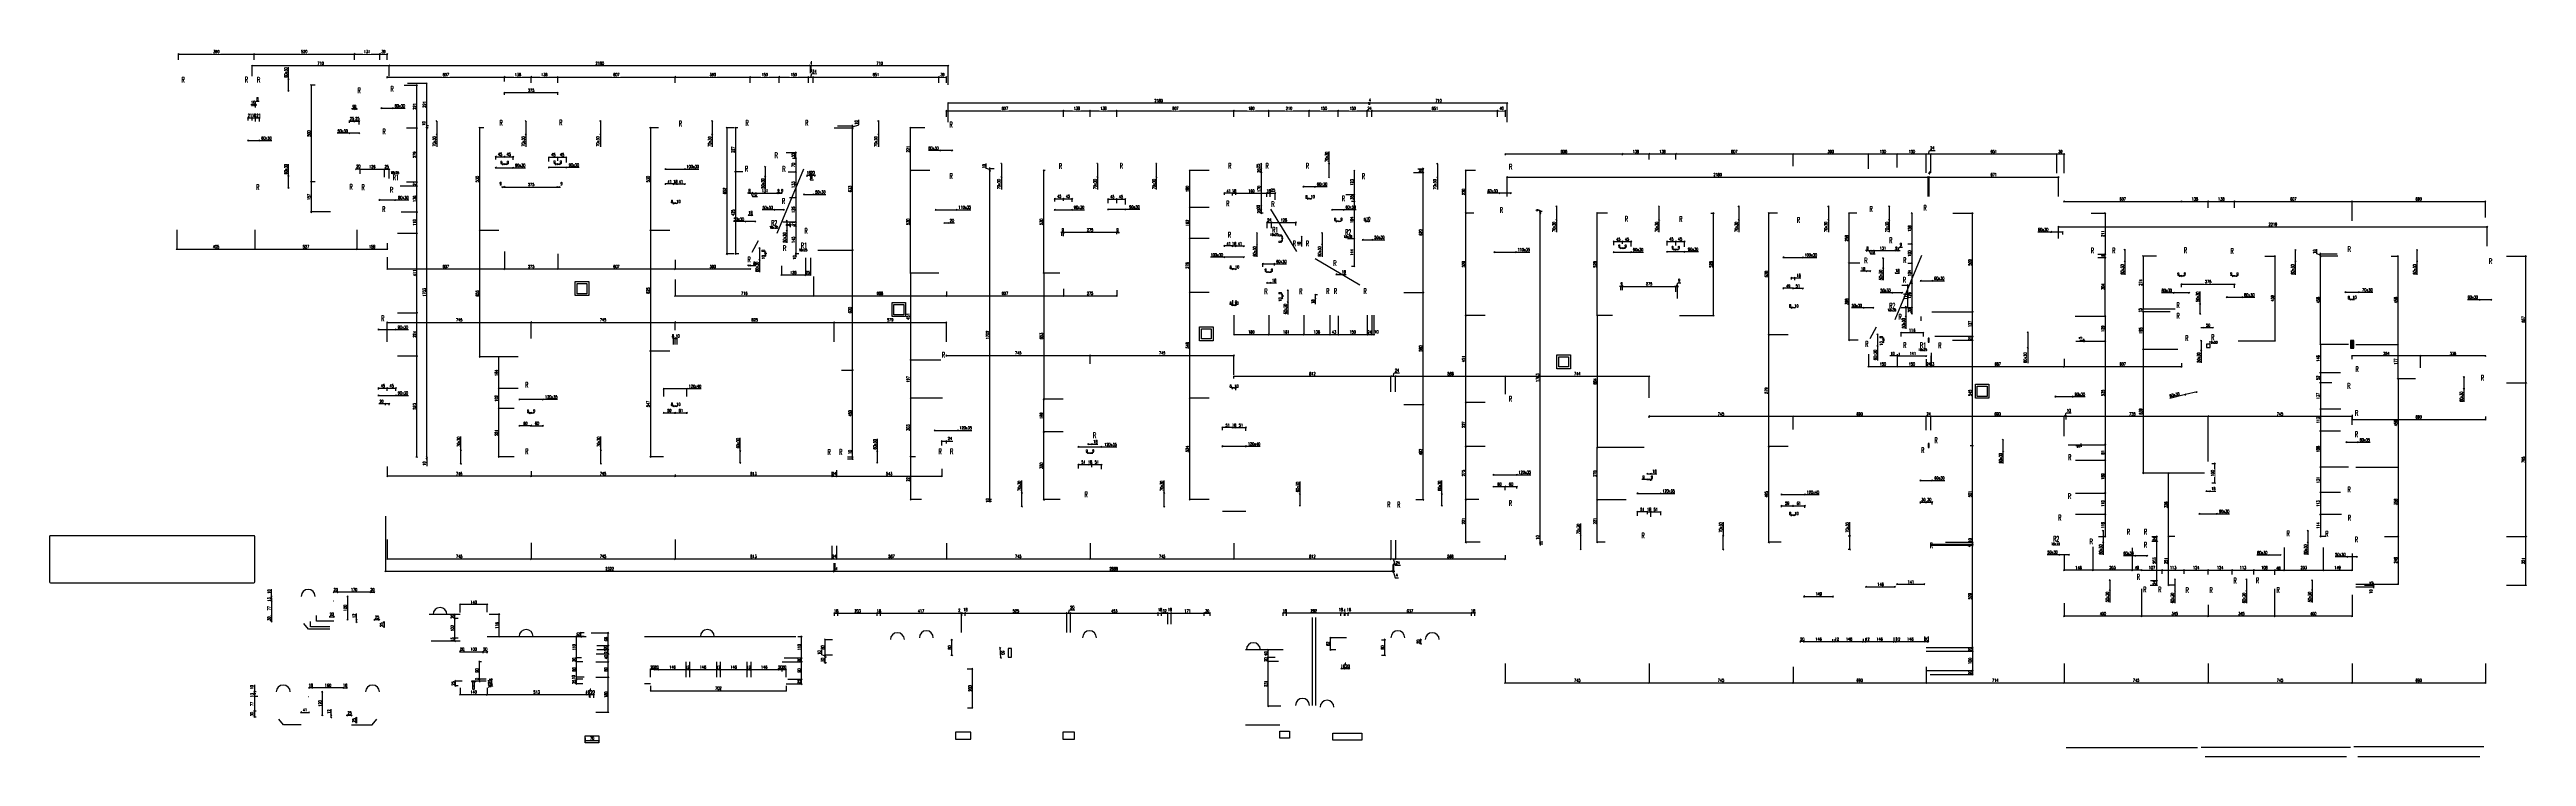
# Model space of a CAD drawing. Extents: x 307 to 786, y -197 to -94.
# Drawn here: x 306.7 to 434.9, y -132.2 to -95.7 of the extents above; entities that cross this region are included whole.
import ezdxf

# ---------------------------------------------------------------- set-up
doc = ezdxf.new("R2010")
doc.units = 0
doc.header["$LTSCALE"] = 0.5
doc.header["$MEASUREMENT"] = 0
doc.layers.get('DEFPOINTS').update_dxf_attribs({"linetype": 'CONTINUOUS'})
for name, color, linetype in [('COTATION', 7, 'CONTINUOUS'), ('POTEAUX', 1, 'CONTINUOUS'), ('REPERE-RAID', 4, 'CONTINUOUS')]:
    doc.layers.add(name, color=color, linetype=linetype)
doc.styles.add('ROMANS8', font='romans.shx', dxfattribs={"width": 0.7})
doc.styles.get("Standard").update_dxf_attribs({"font": 'txt.shx'})
doc.dimstyles.new('COT50 cm', dxfattribs={"dimtxt": 0.15, "dimasz": 0.06, "dimexe": 0.03, "dimexo": 0.1, "dimgap": 0.05, "dimtad": 1, "dimdec": 0, "dimlfac": 100, "dimzin": 0, "dimdsep": 46, "dimtxsty": 'ROMANS8', "dimblk1": 'OBLIQUE', "dimblk2": 'OBLIQUE', "dimsah": 1, "dimcen": 0.03, "dimdle": 0.03, "dimclrt": 1, "dimadec": 0, "dimazin": 0, "dimtfac": 1, "dimtdec": 0, "dimtmove": 0, "dimatfit": 3, "dimfxl": 1, "dimfxlon": 1, "dimtolj": 1, "dimtzin": 0, "dimlwd": -1, "dimlwe": -1, "dimarcsym": 0})

# ---------------------------------------------------------------- blocks, each defined once
blk = doc.blocks.new('_Oblique')
at = {"layer": 'COTATION', "color": 0, "lineweight": -2}
blk.add_line((-0.5, -0.5), (0.5, 0.5), dxfattribs=at)
blk = doc.blocks.new('*D2')
at = {"layer": 'COTATION', "color": 0, "transparency": 16777216}
for p, q in [((313.37, -95.9), (317.33, -95.9)), ((313.4, -96.2), (313.4, -95.87)), ((317.3, -96.2), (317.3, -95.87))]:
    blk.add_line(p, q, dxfattribs=at)
at = {"layer": 'DEFPOINTS', "color": 0, "transparency": 16777216}
for p in [(317.3, -95.9), (313.4, -96.56), (317.3, -96.67)]:
    blk.add_point(p, dxfattribs=at)
at = {"layer": 'COTATION', "color": 0, "transparency": 16777216, "xscale": 0.06, "yscale": 0.06, "zscale": 0.06, "rotation": 180}
blk.add_blockref('_Oblique', (313.4, -95.9), dxfattribs=at)
at = {"layer": 'COTATION', "color": 0, "transparency": 16777216, "xscale": 0.06, "yscale": 0.06, "zscale": 0.06}
blk.add_blockref('_Oblique', (317.3, -95.9), dxfattribs=at)
at = {"layer": 'COTATION', "color": 1, "transparency": 16777216, "insert": (315.35, -95.78), "char_height": 0.15, "attachment_point": 5, "style": 'ROMANS8', "bg_fill": 3, "box_fill_scale": 1.25, "bg_fill_color": 256, "bg_fill_true_color": 13158600, "bg_fill_transparency": 0}
blk.add_mtext('\\A1;390', dxfattribs=at)
blk = doc.blocks.new('*D3')
at = {"layer": 'COTATION', "color": 0, "transparency": 16777216}
for p, q in [((317.27, -95.9), (322.53, -95.9)), ((317.3, -96.2), (317.3, -95.87)), ((322.5, -96.2), (322.5, -95.87))]:
    blk.add_line(p, q, dxfattribs=at)
at = {"layer": 'DEFPOINTS', "color": 0, "transparency": 16777216}
for p in [(322.5, -95.9), (317.3, -96.67), (322.5, -96.76)]:
    blk.add_point(p, dxfattribs=at)
at = {"layer": 'COTATION', "color": 0, "transparency": 16777216, "xscale": 0.06, "yscale": 0.06, "zscale": 0.06, "rotation": 180}
blk.add_blockref('_Oblique', (317.3, -95.9), dxfattribs=at)
at = {"layer": 'COTATION', "color": 0, "transparency": 16777216, "xscale": 0.06, "yscale": 0.06, "zscale": 0.06}
blk.add_blockref('_Oblique', (322.5, -95.9), dxfattribs=at)
at = {"layer": 'COTATION', "color": 1, "transparency": 16777216, "insert": (319.9, -95.78), "char_height": 0.15, "attachment_point": 5, "style": 'ROMANS8', "bg_fill": 3, "box_fill_scale": 1.25, "bg_fill_color": 256, "bg_fill_true_color": 13158600, "bg_fill_transparency": 0}
blk.add_mtext('\\A1;520', dxfattribs=at)
blk = doc.blocks.new('*D4')
at = {"layer": 'COTATION', "color": 0, "transparency": 16777216}
for p, q in [((323.78, -95.9), (324.23, -95.9)), ((323.81, -96.2), (323.81, -95.87)), ((324.2, -96.2), (324.2, -95.87))]:
    blk.add_line(p, q, dxfattribs=at)
at = {"layer": 'DEFPOINTS', "color": 0, "transparency": 16777216}
for p in [(323.81, -97.18), (324.2, -97.08)]:
    blk.add_point(p, dxfattribs=at)
at = {"layer": 'COTATION', "color": 0, "transparency": 16777216, "xscale": 0.06, "yscale": 0.06, "zscale": 0.06, "rotation": 180}
blk.add_blockref('_Oblique', (323.81, -95.9), dxfattribs=at)
at = {"layer": 'COTATION', "color": 0, "transparency": 16777216, "xscale": 0.06, "yscale": 0.06, "zscale": 0.06}
blk.add_blockref('_Oblique', (324.2, -95.9), dxfattribs=at)
at = {"layer": 'COTATION', "color": 1, "transparency": 16777216, "insert": (324, -95.78), "char_height": 0.15, "attachment_point": 5, "style": 'ROMANS8', "bg_fill": 3, "box_fill_scale": 1.25, "bg_fill_color": 256, "bg_fill_true_color": 13158600, "bg_fill_transparency": 0}
blk.add_mtext('\\A1;39', dxfattribs=at)
at = {"layer": 'DEFPOINTS', "color": 0, "transparency": 16777216}
blk.add_point((324.2, -95.9), dxfattribs=at)
blk = doc.blocks.new('*D5')
at = {"layer": 'COTATION', "color": 0, "transparency": 16777216}
for p, q in [((324.17, -97.09), (330.3, -97.09)), ((324.2, -97.15), (324.2, -97.06)), ((330.27, -97.32), (330.27, -97.06))]:
    blk.add_line(p, q, dxfattribs=at)
at = {"layer": 'DEFPOINTS', "color": 0, "transparency": 16777216}
for p in [(324.2, -97.25), (330.27, -97.09), (330.27, -97.42)]:
    blk.add_point(p, dxfattribs=at)
at = {"layer": 'COTATION', "color": 0, "transparency": 16777216, "xscale": 0.06, "yscale": 0.06, "zscale": 0.06, "rotation": 180}
blk.add_blockref('_Oblique', (324.2, -97.09), dxfattribs=at)
at = {"layer": 'COTATION', "color": 0, "transparency": 16777216, "xscale": 0.06, "yscale": 0.06, "zscale": 0.06}
blk.add_blockref('_Oblique', (330.27, -97.09), dxfattribs=at)
at = {"layer": 'COTATION', "color": 1, "transparency": 16777216, "insert": (327.23, -96.97), "char_height": 0.15, "attachment_point": 5, "style": 'ROMANS8', "bg_fill": 3, "box_fill_scale": 1.25, "bg_fill_color": 256, "bg_fill_true_color": 13158600, "bg_fill_transparency": 0}
blk.add_mtext('\\A1;607', dxfattribs=at)
blk = doc.blocks.new('*D6')
at = {"layer": 'COTATION', "color": 0, "transparency": 16777216}
for p, q in [((330.24, -97.09), (331.68, -97.09)), ((330.27, -97.32), (330.27, -97.06)), ((331.65, -97.39), (331.65, -97.06))]:
    blk.add_line(p, q, dxfattribs=at)
at = {"layer": 'DEFPOINTS', "color": 0, "transparency": 16777216}
blk.add_point((331.65, -98.03), dxfattribs=at)
at = {"layer": 'COTATION', "color": 0, "transparency": 16777216, "xscale": 0.06, "yscale": 0.06, "zscale": 0.06, "rotation": 180}
blk.add_blockref('_Oblique', (330.27, -97.09), dxfattribs=at)
at = {"layer": 'COTATION', "color": 0, "transparency": 16777216, "xscale": 0.06, "yscale": 0.06, "zscale": 0.06}
blk.add_blockref('_Oblique', (331.65, -97.09), dxfattribs=at)
at = {"layer": 'COTATION', "color": 1, "transparency": 16777216, "insert": (330.96, -96.97), "char_height": 0.15, "attachment_point": 5, "style": 'ROMANS8', "bg_fill": 3, "box_fill_scale": 1.25, "bg_fill_color": 256, "bg_fill_true_color": 13158600, "bg_fill_transparency": 0}
blk.add_mtext('\\A1;138', dxfattribs=at)
at = {"layer": 'DEFPOINTS', "color": 0, "transparency": 16777216}
for p in [(330.27, -97.42), (331.65, -97.09)]:
    blk.add_point(p, dxfattribs=at)
blk = doc.blocks.new('*D7')
at = {"layer": 'COTATION', "color": 0, "transparency": 16777216}
for p, q in [((331.62, -97.09), (333.05, -97.09)), ((331.65, -97.39), (331.65, -97.06)), ((333.02, -97.39), (333.02, -97.06))]:
    blk.add_line(p, q, dxfattribs=at)
at = {"layer": 'DEFPOINTS', "color": 0, "transparency": 16777216}
for p in [(331.65, -98.03), (333.02, -98.05)]:
    blk.add_point(p, dxfattribs=at)
at = {"layer": 'COTATION', "color": 0, "transparency": 16777216, "xscale": 0.06, "yscale": 0.06, "zscale": 0.06, "rotation": 180}
blk.add_blockref('_Oblique', (331.65, -97.09), dxfattribs=at)
at = {"layer": 'COTATION', "color": 0, "transparency": 16777216, "xscale": 0.06, "yscale": 0.06, "zscale": 0.06}
blk.add_blockref('_Oblique', (333.02, -97.09), dxfattribs=at)
at = {"layer": 'COTATION', "color": 1, "transparency": 16777216, "insert": (332.33, -96.97), "char_height": 0.15, "attachment_point": 5, "style": 'ROMANS8', "bg_fill": 3, "box_fill_scale": 1.25, "bg_fill_color": 256, "bg_fill_true_color": 13158600, "bg_fill_transparency": 0}
blk.add_mtext('\\A1;138', dxfattribs=at)
at = {"layer": 'DEFPOINTS', "color": 0, "transparency": 16777216}
blk.add_point((333.02, -97.09), dxfattribs=at)
blk = doc.blocks.new('*D8')
at = {"layer": 'COTATION', "color": 0, "transparency": 16777216}
for p, q in [((332.99, -97.09), (339.13, -97.09)), ((333.02, -97.39), (333.02, -97.06)), ((339.1, -97.39), (339.1, -97.06))]:
    blk.add_line(p, q, dxfattribs=at)
at = {"layer": 'DEFPOINTS', "color": 0, "transparency": 16777216}
for p in [(339.1, -97.09), (333.02, -98.05), (339.1, -98.05)]:
    blk.add_point(p, dxfattribs=at)
at = {"layer": 'COTATION', "color": 0, "transparency": 16777216, "xscale": 0.06, "yscale": 0.06, "zscale": 0.06, "rotation": 180}
blk.add_blockref('_Oblique', (333.02, -97.09), dxfattribs=at)
at = {"layer": 'COTATION', "color": 0, "transparency": 16777216, "xscale": 0.06, "yscale": 0.06, "zscale": 0.06}
blk.add_blockref('_Oblique', (339.1, -97.09), dxfattribs=at)
at = {"layer": 'COTATION', "color": 1, "transparency": 16777216, "insert": (336.06, -96.97), "char_height": 0.15, "attachment_point": 5, "style": 'ROMANS8', "bg_fill": 3, "box_fill_scale": 1.25, "bg_fill_color": 256, "bg_fill_true_color": 13158600, "bg_fill_transparency": 0}
blk.add_mtext('\\A1;607', dxfattribs=at)
blk = doc.blocks.new('*D9')
at = {"layer": 'COTATION', "color": 0, "transparency": 16777216}
for p, q in [((339.07, -97.09), (343.02, -97.09)), ((339.1, -97.39), (339.1, -97.06)), ((342.99, -97.39), (342.99, -97.06))]:
    blk.add_line(p, q, dxfattribs=at)
at = {"layer": 'DEFPOINTS', "color": 0, "transparency": 16777216}
for p in [(342.99, -97.09), (339.1, -98.05), (342.99, -98.05)]:
    blk.add_point(p, dxfattribs=at)
at = {"layer": 'COTATION', "color": 0, "transparency": 16777216, "xscale": 0.06, "yscale": 0.06, "zscale": 0.06, "rotation": 180}
blk.add_blockref('_Oblique', (339.1, -97.09), dxfattribs=at)
at = {"layer": 'COTATION', "color": 0, "transparency": 16777216, "xscale": 0.06, "yscale": 0.06, "zscale": 0.06}
blk.add_blockref('_Oblique', (342.99, -97.09), dxfattribs=at)
at = {"layer": 'COTATION', "color": 1, "transparency": 16777216, "insert": (341.05, -96.97), "char_height": 0.15, "attachment_point": 5, "style": 'ROMANS8', "bg_fill": 3, "box_fill_scale": 1.25, "bg_fill_color": 256, "bg_fill_true_color": 13158600, "bg_fill_transparency": 0}
blk.add_mtext('\\A1;390', dxfattribs=at)
blk = doc.blocks.new('*D10')
at = {"layer": 'COTATION', "color": 0, "transparency": 16777216}
for p, q in [((342.96, -97.09), (344.52, -97.09)), ((342.99, -97.39), (342.99, -97.06)), ((344.49, -97.39), (344.49, -97.06))]:
    blk.add_line(p, q, dxfattribs=at)
at = {"layer": 'DEFPOINTS', "color": 0, "transparency": 16777216}
for p in [(342.99, -98.05), (344.49, -97.74)]:
    blk.add_point(p, dxfattribs=at)
at = {"layer": 'COTATION', "color": 0, "transparency": 16777216, "xscale": 0.06, "yscale": 0.06, "zscale": 0.06, "rotation": 180}
blk.add_blockref('_Oblique', (342.99, -97.09), dxfattribs=at)
at = {"layer": 'COTATION', "color": 0, "transparency": 16777216, "xscale": 0.06, "yscale": 0.06, "zscale": 0.06}
blk.add_blockref('_Oblique', (344.49, -97.09), dxfattribs=at)
at = {"layer": 'COTATION', "color": 1, "transparency": 16777216, "insert": (343.74, -96.97), "char_height": 0.15, "attachment_point": 5, "style": 'ROMANS8', "bg_fill": 3, "box_fill_scale": 1.25, "bg_fill_color": 256, "bg_fill_true_color": 13158600, "bg_fill_transparency": 0}
blk.add_mtext('\\A1;150', dxfattribs=at)
at = {"layer": 'DEFPOINTS', "color": 0, "transparency": 16777216}
blk.add_point((344.49, -97.09), dxfattribs=at)
blk = doc.blocks.new('*D11')
at = {"layer": 'COTATION', "color": 0, "transparency": 16777216}
for p, q in [((345.97, -97.09), (346.27, -97.09)), ((346, -97.39), (346, -97.06)), ((346.12, -97.09), (346.17, -96.91)), ((346.17, -96.91), (346.44, -96.91)), ((346.24, -97.39), (346.24, -97.06))]:
    blk.add_line(p, q, dxfattribs=at)
at = {"layer": 'DEFPOINTS', "color": 0, "transparency": 16777216}
for p in [(346, -97.9), (346.24, -97.9)]:
    blk.add_point(p, dxfattribs=at)
at = {"layer": 'COTATION', "color": 1, "transparency": 16777216, "insert": (346.31, -96.79), "char_height": 0.15, "attachment_point": 5, "style": 'ROMANS8', "bg_fill": 3, "box_fill_scale": 1.25, "bg_fill_color": 256, "bg_fill_true_color": 13158600, "bg_fill_transparency": 0}
blk.add_mtext('\\A1;24', dxfattribs=at)
at = {"layer": 'DEFPOINTS', "color": 0, "transparency": 16777216}
blk.add_point((346.24, -97.09), dxfattribs=at)
at = {"layer": 'COTATION', "color": 0, "transparency": 16777216, "xscale": 0.06, "yscale": 0.06, "zscale": 0.06, "rotation": 180}
blk.add_blockref('_Oblique', (346, -97.09), dxfattribs=at)
at = {"layer": 'COTATION', "color": 0, "transparency": 16777216, "xscale": 0.06, "yscale": 0.06, "zscale": 0.06}
blk.add_blockref('_Oblique', (346.24, -97.09), dxfattribs=at)
blk = doc.blocks.new('*D12')
at = {"layer": 'COTATION', "color": 0, "transparency": 16777216}
for p, q in [((346.21, -97.09), (352.78, -97.09)), ((346.24, -97.39), (346.24, -97.06)), ((352.75, -97.39), (352.75, -97.06))]:
    blk.add_line(p, q, dxfattribs=at)
at = {"layer": 'DEFPOINTS', "color": 0, "transparency": 16777216}
for p in [(352.75, -97.09), (346.24, -97.9), (352.75, -98.33)]:
    blk.add_point(p, dxfattribs=at)
at = {"layer": 'COTATION', "color": 0, "transparency": 16777216, "xscale": 0.06, "yscale": 0.06, "zscale": 0.06, "rotation": 180}
blk.add_blockref('_Oblique', (346.24, -97.09), dxfattribs=at)
at = {"layer": 'COTATION', "color": 0, "transparency": 16777216, "xscale": 0.06, "yscale": 0.06, "zscale": 0.06}
blk.add_blockref('_Oblique', (352.75, -97.09), dxfattribs=at)
at = {"layer": 'COTATION', "color": 1, "transparency": 16777216, "insert": (349.49, -96.97), "char_height": 0.15, "attachment_point": 5, "style": 'ROMANS8', "bg_fill": 3, "box_fill_scale": 1.25, "bg_fill_color": 256, "bg_fill_true_color": 13158600, "bg_fill_transparency": 0}
blk.add_mtext('\\A1;651', dxfattribs=at)
blk = doc.blocks.new('*D13')
at = {"layer": 'COTATION', "color": 0, "transparency": 16777216}
for p, q in [((352.72, -97.09), (353.17, -97.09)), ((352.75, -97.39), (352.75, -97.06)), ((353.14, -97.39), (353.14, -97.06))]:
    blk.add_line(p, q, dxfattribs=at)
at = {"layer": 'DEFPOINTS', "color": 0, "transparency": 16777216}
for p in [(352.75, -98.33), (353.14, -98.33)]:
    blk.add_point(p, dxfattribs=at)
at = {"layer": 'COTATION', "color": 0, "transparency": 16777216, "xscale": 0.06, "yscale": 0.06, "zscale": 0.06, "rotation": 180}
blk.add_blockref('_Oblique', (352.75, -97.09), dxfattribs=at)
at = {"layer": 'COTATION', "color": 0, "transparency": 16777216, "xscale": 0.06, "yscale": 0.06, "zscale": 0.06}
blk.add_blockref('_Oblique', (353.14, -97.09), dxfattribs=at)
at = {"layer": 'COTATION', "color": 1, "transparency": 16777216, "insert": (352.94, -96.97), "char_height": 0.15, "attachment_point": 5, "style": 'ROMANS8', "bg_fill": 3, "box_fill_scale": 1.25, "bg_fill_color": 256, "bg_fill_true_color": 13158600, "bg_fill_transparency": 0}
blk.add_mtext('\\A1;39', dxfattribs=at)
at = {"layer": 'DEFPOINTS', "color": 0, "transparency": 16777216}
blk.add_point((353.14, -97.09), dxfattribs=at)
blk = doc.blocks.new('*D14')
at = {"layer": 'COTATION', "color": 0, "transparency": 16777216}
for p, q in [((353.11, -98.84), (359.24, -98.84)), ((353.14, -99.14), (353.14, -98.81)), ((359.21, -99.14), (359.21, -98.81))]:
    blk.add_line(p, q, dxfattribs=at)
at = {"layer": 'DEFPOINTS', "color": 0, "transparency": 16777216}
for p in [(353.14, -99.3), (359.21, -98.84), (359.21, -99.88)]:
    blk.add_point(p, dxfattribs=at)
at = {"layer": 'COTATION', "color": 0, "transparency": 16777216, "xscale": 0.06, "yscale": 0.06, "zscale": 0.06, "rotation": 180}
blk.add_blockref('_Oblique', (353.14, -98.84), dxfattribs=at)
at = {"layer": 'COTATION', "color": 0, "transparency": 16777216, "xscale": 0.06, "yscale": 0.06, "zscale": 0.06}
blk.add_blockref('_Oblique', (359.21, -98.84), dxfattribs=at)
at = {"layer": 'COTATION', "color": 1, "transparency": 16777216, "insert": (356.17, -98.71), "char_height": 0.15, "attachment_point": 5, "style": 'ROMANS8', "bg_fill": 3, "box_fill_scale": 1.25, "bg_fill_color": 256, "bg_fill_true_color": 13158600, "bg_fill_transparency": 0}
blk.add_mtext('\\A1;607', dxfattribs=at)
blk = doc.blocks.new('*D15')
at = {"layer": 'COTATION', "color": 0, "transparency": 16777216}
for p, q in [((359.18, -98.84), (360.61, -98.84)), ((359.21, -99.14), (359.21, -98.81)), ((360.58, -99.14), (360.58, -98.81))]:
    blk.add_line(p, q, dxfattribs=at)
at = {"layer": 'DEFPOINTS', "color": 0, "transparency": 16777216}
for p in [(359.21, -99.88), (360.58, -99.88)]:
    blk.add_point(p, dxfattribs=at)
at = {"layer": 'COTATION', "color": 0, "transparency": 16777216, "xscale": 0.06, "yscale": 0.06, "zscale": 0.06, "rotation": 180}
blk.add_blockref('_Oblique', (359.21, -98.84), dxfattribs=at)
at = {"layer": 'COTATION', "color": 0, "transparency": 16777216, "xscale": 0.06, "yscale": 0.06, "zscale": 0.06}
blk.add_blockref('_Oblique', (360.58, -98.84), dxfattribs=at)
at = {"layer": 'COTATION', "color": 1, "transparency": 16777216, "insert": (359.89, -98.71), "char_height": 0.15, "attachment_point": 5, "style": 'ROMANS8', "bg_fill": 3, "box_fill_scale": 1.25, "bg_fill_color": 256, "bg_fill_true_color": 13158600, "bg_fill_transparency": 0}
blk.add_mtext('\\A1;138', dxfattribs=at)
at = {"layer": 'DEFPOINTS', "color": 0, "transparency": 16777216}
blk.add_point((360.58, -98.84), dxfattribs=at)
blk = doc.blocks.new('*D16')
at = {"layer": 'COTATION', "color": 0, "transparency": 16777216}
for p, q in [((360.55, -98.84), (361.99, -98.84)), ((360.58, -99.14), (360.58, -98.81)), ((361.96, -99.14), (361.96, -98.81))]:
    blk.add_line(p, q, dxfattribs=at)
at = {"layer": 'DEFPOINTS', "color": 0, "transparency": 16777216}
for p in [(360.58, -99.88), (361.96, -99.8)]:
    blk.add_point(p, dxfattribs=at)
at = {"layer": 'COTATION', "color": 0, "transparency": 16777216, "xscale": 0.06, "yscale": 0.06, "zscale": 0.06, "rotation": 180}
blk.add_blockref('_Oblique', (360.58, -98.84), dxfattribs=at)
at = {"layer": 'COTATION', "color": 0, "transparency": 16777216, "xscale": 0.06, "yscale": 0.06, "zscale": 0.06}
blk.add_blockref('_Oblique', (361.96, -98.84), dxfattribs=at)
at = {"layer": 'COTATION', "color": 1, "transparency": 16777216, "insert": (361.27, -98.71), "char_height": 0.15, "attachment_point": 5, "style": 'ROMANS8', "bg_fill": 3, "box_fill_scale": 1.25, "bg_fill_color": 256, "bg_fill_true_color": 13158600, "bg_fill_transparency": 0}
blk.add_mtext('\\A1;138', dxfattribs=at)
at = {"layer": 'DEFPOINTS', "color": 0, "transparency": 16777216}
blk.add_point((361.96, -98.84), dxfattribs=at)
blk = doc.blocks.new('*D17')
at = {"layer": 'COTATION', "color": 0, "transparency": 16777216}
for p, q in [((361.93, -98.84), (368.06, -98.84)), ((361.96, -99.14), (361.96, -98.81)), ((368.03, -99.14), (368.03, -98.81))]:
    blk.add_line(p, q, dxfattribs=at)
at = {"layer": 'DEFPOINTS', "color": 0, "transparency": 16777216}
for p in [(361.96, -99.8), (368.03, -98.84), (368.03, -99.6)]:
    blk.add_point(p, dxfattribs=at)
at = {"layer": 'COTATION', "color": 0, "transparency": 16777216, "xscale": 0.06, "yscale": 0.06, "zscale": 0.06, "rotation": 180}
blk.add_blockref('_Oblique', (361.96, -98.84), dxfattribs=at)
at = {"layer": 'COTATION', "color": 0, "transparency": 16777216, "xscale": 0.06, "yscale": 0.06, "zscale": 0.06}
blk.add_blockref('_Oblique', (368.03, -98.84), dxfattribs=at)
at = {"layer": 'COTATION', "color": 1, "transparency": 16777216, "insert": (365, -98.71), "char_height": 0.15, "attachment_point": 5, "style": 'ROMANS8', "bg_fill": 3, "box_fill_scale": 1.25, "bg_fill_color": 256, "bg_fill_true_color": 13158600, "bg_fill_transparency": 0}
blk.add_mtext('\\A1;607', dxfattribs=at)
blk = doc.blocks.new('*D18')
at = {"layer": 'COTATION', "color": 0, "transparency": 16777216}
for p, q in [((368, -98.84), (369.86, -98.84)), ((368.03, -99.14), (368.03, -98.81)), ((369.83, -99.14), (369.83, -98.81))]:
    blk.add_line(p, q, dxfattribs=at)
at = {"layer": 'DEFPOINTS', "color": 0, "transparency": 16777216}
for p in [(368.03, -99.6), (369.83, -98.84), (369.83, -99.77)]:
    blk.add_point(p, dxfattribs=at)
at = {"layer": 'COTATION', "color": 0, "transparency": 16777216, "xscale": 0.06, "yscale": 0.06, "zscale": 0.06, "rotation": 180}
blk.add_blockref('_Oblique', (368.03, -98.84), dxfattribs=at)
at = {"layer": 'COTATION', "color": 0, "transparency": 16777216, "xscale": 0.06, "yscale": 0.06, "zscale": 0.06}
blk.add_blockref('_Oblique', (369.83, -98.84), dxfattribs=at)
at = {"layer": 'COTATION', "color": 1, "transparency": 16777216, "insert": (368.93, -98.71), "char_height": 0.15, "attachment_point": 5, "style": 'ROMANS8', "bg_fill": 3, "box_fill_scale": 1.25, "bg_fill_color": 256, "bg_fill_true_color": 13158600, "bg_fill_transparency": 0}
blk.add_mtext('\\A1;180', dxfattribs=at)
blk = doc.blocks.new('*D19')
at = {"layer": 'COTATION', "color": 0, "transparency": 16777216}
for p, q in [((369.8, -98.84), (371.96, -98.84)), ((369.83, -99.14), (369.83, -98.81)), ((371.93, -99.14), (371.93, -98.81))]:
    blk.add_line(p, q, dxfattribs=at)
at = {"layer": 'DEFPOINTS', "color": 0, "transparency": 16777216}
for p in [(369.83, -99.77), (371.93, -98.84), (371.93, -99.77)]:
    blk.add_point(p, dxfattribs=at)
at = {"layer": 'COTATION', "color": 0, "transparency": 16777216, "xscale": 0.06, "yscale": 0.06, "zscale": 0.06, "rotation": 180}
blk.add_blockref('_Oblique', (369.83, -98.84), dxfattribs=at)
at = {"layer": 'COTATION', "color": 0, "transparency": 16777216, "xscale": 0.06, "yscale": 0.06, "zscale": 0.06}
blk.add_blockref('_Oblique', (371.93, -98.84), dxfattribs=at)
at = {"layer": 'COTATION', "color": 1, "transparency": 16777216, "insert": (370.88, -98.71), "char_height": 0.15, "attachment_point": 5, "style": 'ROMANS8', "bg_fill": 3, "box_fill_scale": 1.25, "bg_fill_color": 256, "bg_fill_true_color": 13158600, "bg_fill_transparency": 0}
blk.add_mtext('\\A1;210', dxfattribs=at)
blk = doc.blocks.new('*D20')
at = {"layer": 'COTATION', "color": 0, "transparency": 16777216}
for p, q in [((371.9, -98.84), (373.46, -98.84)), ((371.93, -99.14), (371.93, -98.81)), ((373.43, -99.14), (373.43, -98.81))]:
    blk.add_line(p, q, dxfattribs=at)
at = {"layer": 'DEFPOINTS', "color": 0, "transparency": 16777216}
for p in [(371.93, -99.77), (373.43, -99.64)]:
    blk.add_point(p, dxfattribs=at)
at = {"layer": 'COTATION', "color": 0, "transparency": 16777216, "xscale": 0.06, "yscale": 0.06, "zscale": 0.06, "rotation": 180}
blk.add_blockref('_Oblique', (371.93, -98.84), dxfattribs=at)
at = {"layer": 'COTATION', "color": 0, "transparency": 16777216, "xscale": 0.06, "yscale": 0.06, "zscale": 0.06}
blk.add_blockref('_Oblique', (373.43, -98.84), dxfattribs=at)
at = {"layer": 'COTATION', "color": 1, "transparency": 16777216, "insert": (372.68, -98.71), "char_height": 0.15, "attachment_point": 5, "style": 'ROMANS8', "bg_fill": 3, "box_fill_scale": 1.25, "bg_fill_color": 256, "bg_fill_true_color": 13158600, "bg_fill_transparency": 0}
blk.add_mtext('\\A1;150', dxfattribs=at)
at = {"layer": 'DEFPOINTS', "color": 0, "transparency": 16777216}
blk.add_point((373.43, -98.84), dxfattribs=at)
blk = doc.blocks.new('*D21')
at = {"layer": 'COTATION', "color": 0, "transparency": 16777216}
for p, q in [((374.9, -98.84), (375.2, -98.84)), ((374.93, -99.14), (374.93, -98.81)), ((375.17, -99.14), (375.17, -98.81))]:
    blk.add_line(p, q, dxfattribs=at)
at = {"layer": 'DEFPOINTS', "color": 0, "transparency": 16777216}
for p in [(374.93, -99.64), (375.17, -99.64)]:
    blk.add_point(p, dxfattribs=at)
at = {"layer": 'COTATION', "color": 1, "transparency": 16777216, "insert": (375.05, -98.71), "char_height": 0.15, "attachment_point": 5, "style": 'ROMANS8', "bg_fill": 3, "box_fill_scale": 1.25, "bg_fill_color": 256, "bg_fill_true_color": 13158600, "bg_fill_transparency": 0}
blk.add_mtext('\\A1;24', dxfattribs=at)
at = {"layer": 'DEFPOINTS', "color": 0, "transparency": 16777216}
blk.add_point((375.17, -98.84), dxfattribs=at)
at = {"layer": 'COTATION', "color": 0, "transparency": 16777216, "xscale": 0.06, "yscale": 0.06, "zscale": 0.06, "rotation": 180}
blk.add_blockref('_Oblique', (374.93, -98.84), dxfattribs=at)
at = {"layer": 'COTATION', "color": 0, "transparency": 16777216, "xscale": 0.06, "yscale": 0.06, "zscale": 0.06}
blk.add_blockref('_Oblique', (375.17, -98.84), dxfattribs=at)
blk = doc.blocks.new('*D22')
at = {"layer": 'COTATION', "color": 0, "transparency": 16777216}
for p, q in [((375.14, -98.84), (381.71, -98.84)), ((375.17, -99.14), (375.17, -98.81)), ((381.68, -99.14), (381.68, -98.81))]:
    blk.add_line(p, q, dxfattribs=at)
at = {"layer": 'DEFPOINTS', "color": 0, "transparency": 16777216}
for p in [(375.17, -99.64), (381.68, -98.84), (381.68, -99.64)]:
    blk.add_point(p, dxfattribs=at)
at = {"layer": 'COTATION', "color": 0, "transparency": 16777216, "xscale": 0.06, "yscale": 0.06, "zscale": 0.06, "rotation": 180}
blk.add_blockref('_Oblique', (375.17, -98.84), dxfattribs=at)
at = {"layer": 'COTATION', "color": 0, "transparency": 16777216, "xscale": 0.06, "yscale": 0.06, "zscale": 0.06}
blk.add_blockref('_Oblique', (381.68, -98.84), dxfattribs=at)
at = {"layer": 'COTATION', "color": 1, "transparency": 16777216, "insert": (378.43, -98.71), "char_height": 0.15, "attachment_point": 5, "style": 'ROMANS8', "bg_fill": 3, "box_fill_scale": 1.25, "bg_fill_color": 256, "bg_fill_true_color": 13158600, "bg_fill_transparency": 0}
blk.add_mtext('\\A1;651', dxfattribs=at)
blk = doc.blocks.new('*D23')
at = {"layer": 'COTATION', "color": 0, "transparency": 16777216}
for p, q in [((381.65, -98.84), (382.11, -98.84)), ((381.68, -99.14), (381.68, -98.81)), ((382.08, -99.14), (382.08, -98.81))]:
    blk.add_line(p, q, dxfattribs=at)
at = {"layer": 'DEFPOINTS', "color": 0, "transparency": 16777216}
for p in [(381.68, -99.64), (382.08, -99.78)]:
    blk.add_point(p, dxfattribs=at)
at = {"layer": 'COTATION', "color": 0, "transparency": 16777216, "xscale": 0.06, "yscale": 0.06, "zscale": 0.06, "rotation": 180}
blk.add_blockref('_Oblique', (381.68, -98.84), dxfattribs=at)
at = {"layer": 'COTATION', "color": 0, "transparency": 16777216, "xscale": 0.06, "yscale": 0.06, "zscale": 0.06}
blk.add_blockref('_Oblique', (382.08, -98.84), dxfattribs=at)
at = {"layer": 'COTATION', "color": 1, "transparency": 16777216, "insert": (381.88, -98.71), "char_height": 0.15, "attachment_point": 5, "style": 'ROMANS8', "bg_fill": 3, "box_fill_scale": 1.25, "bg_fill_color": 256, "bg_fill_true_color": 13158600, "bg_fill_transparency": 0}
blk.add_mtext('\\A1;40', dxfattribs=at)
at = {"layer": 'DEFPOINTS', "color": 0, "transparency": 16777216}
blk.add_point((382.08, -98.84), dxfattribs=at)
blk = doc.blocks.new('*D24')
at = {"layer": 'COTATION', "color": 0, "transparency": 16777216}
for p, q in [((382.05, -101.07), (388.17, -101.07)), ((382.08, -101.13), (382.08, -101.04)), ((388.14, -101.13), (388.14, -101.04))]:
    blk.add_line(p, q, dxfattribs=at)
at = {"layer": 'DEFPOINTS', "color": 0, "transparency": 16777216}
for p in [(382.08, -101.23), (388.14, -101.07), (388.14, -101.23)]:
    blk.add_point(p, dxfattribs=at)
at = {"layer": 'COTATION', "color": 0, "transparency": 16777216, "xscale": 0.06, "yscale": 0.06, "zscale": 0.06, "rotation": 180}
blk.add_blockref('_Oblique', (382.08, -101.07), dxfattribs=at)
at = {"layer": 'COTATION', "color": 0, "transparency": 16777216, "xscale": 0.06, "yscale": 0.06, "zscale": 0.06}
blk.add_blockref('_Oblique', (388.14, -101.07), dxfattribs=at)
at = {"layer": 'COTATION', "color": 1, "transparency": 16777216, "insert": (385.11, -100.94), "char_height": 0.15, "attachment_point": 5, "style": 'ROMANS8'}
blk.add_mtext('\\A1;606', dxfattribs=at)
blk = doc.blocks.new('*D25')
at = {"layer": 'COTATION', "color": 0, "transparency": 16777216}
for p, q in [((388.11, -101.07), (389.55, -101.07)), ((388.14, -101.13), (388.14, -101.04)), ((389.52, -101.36), (389.52, -101.04))]:
    blk.add_line(p, q, dxfattribs=at)
at = {"layer": 'DEFPOINTS', "color": 0, "transparency": 16777216}
for p in [(388.14, -101.23), (389.52, -101.07), (389.52, -101.46)]:
    blk.add_point(p, dxfattribs=at)
at = {"layer": 'COTATION', "color": 0, "transparency": 16777216, "xscale": 0.06, "yscale": 0.06, "zscale": 0.06, "rotation": 180}
blk.add_blockref('_Oblique', (388.14, -101.07), dxfattribs=at)
at = {"layer": 'COTATION', "color": 0, "transparency": 16777216, "xscale": 0.06, "yscale": 0.06, "zscale": 0.06}
blk.add_blockref('_Oblique', (389.52, -101.07), dxfattribs=at)
at = {"layer": 'COTATION', "color": 1, "transparency": 16777216, "insert": (388.83, -100.94), "char_height": 0.15, "attachment_point": 5, "style": 'ROMANS8'}
blk.add_mtext('\\A1;138', dxfattribs=at)
blk = doc.blocks.new('*D26')
at = {"layer": 'COTATION', "color": 0, "transparency": 16777216}
for p, q in [((389.49, -101.07), (390.93, -101.07)), ((389.52, -101.36), (389.52, -101.04)), ((390.9, -101.36), (390.9, -101.04))]:
    blk.add_line(p, q, dxfattribs=at)
at = {"layer": 'DEFPOINTS', "color": 0, "transparency": 16777216}
for p in [(390.9, -101.07), (389.52, -101.46), (390.9, -101.46)]:
    blk.add_point(p, dxfattribs=at)
at = {"layer": 'COTATION', "color": 0, "transparency": 16777216, "xscale": 0.06, "yscale": 0.06, "zscale": 0.06, "rotation": 180}
blk.add_blockref('_Oblique', (389.52, -101.07), dxfattribs=at)
at = {"layer": 'COTATION', "color": 0, "transparency": 16777216, "xscale": 0.06, "yscale": 0.06, "zscale": 0.06}
blk.add_blockref('_Oblique', (390.9, -101.07), dxfattribs=at)
at = {"layer": 'COTATION', "color": 1, "transparency": 16777216, "insert": (390.21, -100.94), "char_height": 0.15, "attachment_point": 5, "style": 'ROMANS8'}
blk.add_mtext('\\A1;138', dxfattribs=at)
blk = doc.blocks.new('*D27')
at = {"layer": 'COTATION', "color": 0, "transparency": 16777216}
for p, q in [((390.87, -101.07), (397, -101.07)), ((390.9, -101.36), (390.9, -101.04)), ((396.97, -101.7), (396.97, -101.04))]:
    blk.add_line(p, q, dxfattribs=at)
at = {"layer": 'DEFPOINTS', "color": 0, "transparency": 16777216}
for p in [(396.97, -101.07), (390.9, -101.46), (396.97, -101.8)]:
    blk.add_point(p, dxfattribs=at)
at = {"layer": 'COTATION', "color": 0, "transparency": 16777216, "xscale": 0.06, "yscale": 0.06, "zscale": 0.06, "rotation": 180}
blk.add_blockref('_Oblique', (390.9, -101.07), dxfattribs=at)
at = {"layer": 'COTATION', "color": 0, "transparency": 16777216, "xscale": 0.06, "yscale": 0.06, "zscale": 0.06}
blk.add_blockref('_Oblique', (396.97, -101.07), dxfattribs=at)
at = {"layer": 'COTATION', "color": 1, "transparency": 16777216, "insert": (393.93, -100.94), "char_height": 0.15, "attachment_point": 5, "style": 'ROMANS8'}
blk.add_mtext('\\A1;607', dxfattribs=at)
blk = doc.blocks.new('*D28')
at = {"layer": 'COTATION', "color": 0, "transparency": 16777216}
for p, q in [((396.94, -101.07), (400.9, -101.07)), ((396.97, -101.7), (396.97, -101.04)), ((400.87, -101.84), (400.87, -101.04))]:
    blk.add_line(p, q, dxfattribs=at)
at = {"layer": 'DEFPOINTS', "color": 0, "transparency": 16777216}
for p in [(400.87, -101.07), (396.97, -101.8), (400.87, -101.94)]:
    blk.add_point(p, dxfattribs=at)
at = {"layer": 'COTATION', "color": 0, "transparency": 16777216, "xscale": 0.06, "yscale": 0.06, "zscale": 0.06, "rotation": 180}
blk.add_blockref('_Oblique', (396.97, -101.07), dxfattribs=at)
at = {"layer": 'COTATION', "color": 0, "transparency": 16777216, "xscale": 0.06, "yscale": 0.06, "zscale": 0.06}
blk.add_blockref('_Oblique', (400.87, -101.07), dxfattribs=at)
at = {"layer": 'COTATION', "color": 1, "transparency": 16777216, "insert": (398.92, -100.94), "char_height": 0.15, "attachment_point": 5, "style": 'ROMANS8'}
blk.add_mtext('\\A1;390', dxfattribs=at)
blk = doc.blocks.new('*D29')
at = {"layer": 'COTATION', "color": 0, "transparency": 16777216}
for p, q in [((400.84, -101.07), (402.4, -101.07)), ((400.87, -101.84), (400.87, -101.04)), ((402.37, -101.77), (402.37, -101.04))]:
    blk.add_line(p, q, dxfattribs=at)
at = {"layer": 'DEFPOINTS', "color": 0, "transparency": 16777216}
for p in [(402.37, -101.07), (400.87, -101.94), (402.37, -101.87)]:
    blk.add_point(p, dxfattribs=at)
at = {"layer": 'COTATION', "color": 0, "transparency": 16777216, "xscale": 0.06, "yscale": 0.06, "zscale": 0.06, "rotation": 180}
blk.add_blockref('_Oblique', (400.87, -101.07), dxfattribs=at)
at = {"layer": 'COTATION', "color": 0, "transparency": 16777216, "xscale": 0.06, "yscale": 0.06, "zscale": 0.06}
blk.add_blockref('_Oblique', (402.37, -101.07), dxfattribs=at)
at = {"layer": 'COTATION', "color": 1, "transparency": 16777216, "insert": (401.62, -100.94), "char_height": 0.15, "attachment_point": 5, "style": 'ROMANS8'}
blk.add_mtext('\\A1;150', dxfattribs=at)
blk = doc.blocks.new('*D30')
at = {"layer": 'COTATION', "color": 0, "transparency": 16777216}
for p, q in [((403.84, -101.07), (404.14, -101.07)), ((403.87, -102.05), (403.87, -101.04)), ((403.99, -101.07), (404.04, -100.89)), ((404.04, -100.89), (404.32, -100.89)), ((404.11, -102.05), (404.11, -101.04))]:
    blk.add_line(p, q, dxfattribs=at)
at = {"layer": 'DEFPOINTS', "color": 0, "transparency": 16777216}
for p in [(404.11, -101.07), (403.87, -102.15), (404.11, -102.15)]:
    blk.add_point(p, dxfattribs=at)
at = {"layer": 'COTATION', "color": 0, "transparency": 16777216, "xscale": 0.06, "yscale": 0.06, "zscale": 0.06, "rotation": 180}
blk.add_blockref('_Oblique', (403.87, -101.07), dxfattribs=at)
at = {"layer": 'COTATION', "color": 0, "transparency": 16777216, "xscale": 0.06, "yscale": 0.06, "zscale": 0.06}
blk.add_blockref('_Oblique', (404.11, -101.07), dxfattribs=at)
at = {"layer": 'COTATION', "color": 1, "transparency": 16777216, "insert": (404.18, -100.76), "char_height": 0.15, "attachment_point": 5, "style": 'ROMANS8'}
blk.add_mtext('\\A1;24', dxfattribs=at)
blk = doc.blocks.new('*D31')
at = {"layer": 'COTATION', "color": 0, "transparency": 16777216}
for p, q in [((404.08, -101.07), (410.65, -101.07)), ((404.11, -102.05), (404.11, -101.04)), ((410.62, -102.07), (410.62, -101.04))]:
    blk.add_line(p, q, dxfattribs=at)
at = {"layer": 'DEFPOINTS', "color": 0, "transparency": 16777216}
for p in [(410.62, -101.07), (404.11, -102.15), (410.62, -102.41)]:
    blk.add_point(p, dxfattribs=at)
at = {"layer": 'COTATION', "color": 0, "transparency": 16777216, "xscale": 0.06, "yscale": 0.06, "zscale": 0.06, "rotation": 180}
blk.add_blockref('_Oblique', (404.11, -101.07), dxfattribs=at)
at = {"layer": 'COTATION', "color": 0, "transparency": 16777216, "xscale": 0.06, "yscale": 0.06, "zscale": 0.06}
blk.add_blockref('_Oblique', (410.62, -101.07), dxfattribs=at)
at = {"layer": 'COTATION', "color": 1, "transparency": 16777216, "insert": (407.36, -100.94), "char_height": 0.15, "attachment_point": 5, "style": 'ROMANS8'}
blk.add_mtext('\\A1;651', dxfattribs=at)
blk = doc.blocks.new('*D32')
at = {"layer": 'COTATION', "color": 0, "transparency": 16777216}
for p, q in [((410.59, -101.07), (411.04, -101.07)), ((410.62, -102.07), (410.62, -101.04)), ((411.01, -102.07), (411.01, -101.04))]:
    blk.add_line(p, q, dxfattribs=at)
at = {"layer": 'DEFPOINTS', "color": 0, "transparency": 16777216}
for p in [(411.01, -101.07), (410.62, -102.41), (411.01, -102.41)]:
    blk.add_point(p, dxfattribs=at)
at = {"layer": 'COTATION', "color": 0, "transparency": 16777216, "xscale": 0.06, "yscale": 0.06, "zscale": 0.06, "rotation": 180}
blk.add_blockref('_Oblique', (410.62, -101.07), dxfattribs=at)
at = {"layer": 'COTATION', "color": 0, "transparency": 16777216, "xscale": 0.06, "yscale": 0.06, "zscale": 0.06}
blk.add_blockref('_Oblique', (411.01, -101.07), dxfattribs=at)
at = {"layer": 'COTATION', "color": 1, "transparency": 16777216, "insert": (410.81, -100.94), "char_height": 0.15, "attachment_point": 5, "style": 'ROMANS8'}
blk.add_mtext('\\A1;39', dxfattribs=at)
blk = doc.blocks.new('*D33')
at = {"layer": 'COTATION', "color": 0, "transparency": 16777216}
for p, q in [((410.98, -103.53), (417.11, -103.53)), ((411.01, -103.53), (411.01, -103.5)), ((417.08, -103.53), (417.08, -103.5))]:
    blk.add_line(p, q, dxfattribs=at)
at = {"layer": 'DEFPOINTS', "color": 0, "transparency": 16777216}
for p in [(411.01, -103.59), (417.08, -103.53), (417.08, -103.59)]:
    blk.add_point(p, dxfattribs=at)
at = {"layer": 'COTATION', "color": 0, "transparency": 16777216, "xscale": 0.06, "yscale": 0.06, "zscale": 0.06, "rotation": 180}
blk.add_blockref('_Oblique', (411.01, -103.53), dxfattribs=at)
at = {"layer": 'COTATION', "color": 0, "transparency": 16777216, "xscale": 0.06, "yscale": 0.06, "zscale": 0.06}
blk.add_blockref('_Oblique', (417.08, -103.53), dxfattribs=at)
at = {"layer": 'COTATION', "color": 1, "transparency": 16777216, "insert": (414.04, -103.4), "char_height": 0.15, "attachment_point": 5, "style": 'ROMANS8'}
blk.add_mtext('\\A1;607', dxfattribs=at)
blk = doc.blocks.new('*D34')
at = {"layer": 'COTATION', "color": 0, "transparency": 16777216}
for p, q in [((417.05, -103.53), (418.49, -103.53)), ((417.08, -103.53), (417.08, -103.5)), ((418.46, -103.85), (418.46, -103.5))]:
    blk.add_line(p, q, dxfattribs=at)
at = {"layer": 'DEFPOINTS', "color": 0, "transparency": 16777216}
for p in [(417.08, -103.59), (418.46, -103.53), (418.46, -103.95)]:
    blk.add_point(p, dxfattribs=at)
at = {"layer": 'COTATION', "color": 0, "transparency": 16777216, "xscale": 0.06, "yscale": 0.06, "zscale": 0.06, "rotation": 180}
blk.add_blockref('_Oblique', (417.08, -103.53), dxfattribs=at)
at = {"layer": 'COTATION', "color": 0, "transparency": 16777216, "xscale": 0.06, "yscale": 0.06, "zscale": 0.06}
blk.add_blockref('_Oblique', (418.46, -103.53), dxfattribs=at)
at = {"layer": 'COTATION', "color": 1, "transparency": 16777216, "insert": (417.77, -103.4), "char_height": 0.15, "attachment_point": 5, "style": 'ROMANS8'}
blk.add_mtext('\\A1;138', dxfattribs=at)
blk = doc.blocks.new('*D35')
at = {"layer": 'COTATION', "color": 0, "transparency": 16777216}
for p, q in [((418.43, -103.53), (419.86, -103.53)), ((418.46, -103.85), (418.46, -103.5)), ((419.83, -103.85), (419.83, -103.5))]:
    blk.add_line(p, q, dxfattribs=at)
at = {"layer": 'DEFPOINTS', "color": 0, "transparency": 16777216}
for p in [(419.83, -103.53), (418.46, -103.95), (419.83, -103.95)]:
    blk.add_point(p, dxfattribs=at)
at = {"layer": 'COTATION', "color": 0, "transparency": 16777216, "xscale": 0.06, "yscale": 0.06, "zscale": 0.06, "rotation": 180}
blk.add_blockref('_Oblique', (418.46, -103.53), dxfattribs=at)
at = {"layer": 'COTATION', "color": 0, "transparency": 16777216, "xscale": 0.06, "yscale": 0.06, "zscale": 0.06}
blk.add_blockref('_Oblique', (419.83, -103.53), dxfattribs=at)
at = {"layer": 'COTATION', "color": 1, "transparency": 16777216, "insert": (419.14, -103.4), "char_height": 0.15, "attachment_point": 5, "style": 'ROMANS8'}
blk.add_mtext('\\A1;138', dxfattribs=at)
blk = doc.blocks.new('*D36')
at = {"layer": 'COTATION', "color": 0, "transparency": 16777216}
for p, q in [((419.8, -103.53), (425.94, -103.53)), ((419.83, -103.85), (419.83, -103.5)), ((425.91, -104.53), (425.91, -103.5))]:
    blk.add_line(p, q, dxfattribs=at)
at = {"layer": 'DEFPOINTS', "color": 0, "transparency": 16777216}
for p in [(425.91, -103.53), (419.83, -103.95), (425.91, -104.74)]:
    blk.add_point(p, dxfattribs=at)
at = {"layer": 'COTATION', "color": 0, "transparency": 16777216, "xscale": 0.06, "yscale": 0.06, "zscale": 0.06, "rotation": 180}
blk.add_blockref('_Oblique', (419.83, -103.53), dxfattribs=at)
at = {"layer": 'COTATION', "color": 0, "transparency": 16777216, "xscale": 0.06, "yscale": 0.06, "zscale": 0.06}
blk.add_blockref('_Oblique', (425.91, -103.53), dxfattribs=at)
at = {"layer": 'COTATION', "color": 1, "transparency": 16777216, "insert": (422.87, -103.4), "char_height": 0.15, "attachment_point": 5, "style": 'ROMANS8'}
blk.add_mtext('\\A1;607', dxfattribs=at)
blk = doc.blocks.new('*D37')
at = {"layer": 'COTATION', "color": 0, "transparency": 16777216}
for p, q in [((425.88, -103.53), (432.84, -103.53)), ((425.91, -104.53), (425.91, -103.5)), ((432.81, -104.35), (432.81, -103.5))]:
    blk.add_line(p, q, dxfattribs=at)
at = {"layer": 'DEFPOINTS', "color": 0, "transparency": 16777216}
for p in [(432.81, -103.53), (425.91, -104.74), (432.81, -104.45)]:
    blk.add_point(p, dxfattribs=at)
at = {"layer": 'COTATION', "color": 0, "transparency": 16777216, "xscale": 0.06, "yscale": 0.06, "zscale": 0.06, "rotation": 180}
blk.add_blockref('_Oblique', (425.91, -103.53), dxfattribs=at)
at = {"layer": 'COTATION', "color": 0, "transparency": 16777216, "xscale": 0.06, "yscale": 0.06, "zscale": 0.06}
blk.add_blockref('_Oblique', (432.81, -103.53), dxfattribs=at)
at = {"layer": 'COTATION', "color": 1, "transparency": 16777216, "insert": (429.36, -103.4), "char_height": 0.15, "attachment_point": 5, "style": 'ROMANS8'}
blk.add_mtext('\\A1;690', dxfattribs=at)
blk = doc.blocks.new('*D38')
at = {"layer": 'COTATION', "color": 0, "transparency": 16777216}
for p, q in [((330.77, -114.23), (329.94, -114.23)), ((329.97, -116.77), (329.97, -114.2)), ((330.77, -116.74), (329.94, -116.74))]:
    blk.add_line(p, q, dxfattribs=at)
at = {"layer": 'DEFPOINTS', "color": 0, "transparency": 16777216}
for p in [(329.97, -114.23), (330.87, -114.23), (330.87, -116.74)]:
    blk.add_point(p, dxfattribs=at)
at = {"layer": 'COTATION', "color": 0, "transparency": 16777216, "xscale": 0.06, "yscale": 0.06, "zscale": 0.06}
for p, rotation in [((329.97, -114.23), 90), ((329.97, -116.74), 270)]:
    blk.add_blockref('_Oblique', p, dxfattribs=dict(at, rotation=rotation))
at = {"layer": 'COTATION', "color": 1, "transparency": 16777216, "insert": (329.85, -115.49), "char_height": 0.15, "attachment_point": 5, "rotation": 90, "style": 'ROMANS8'}
blk.add_mtext('\\A1;251', dxfattribs=at)
blk = doc.blocks.new('*D39')
at = {"layer": 'COTATION', "color": 0, "transparency": 16777216}
for p, q in [((330.97, -113.21), (329.94, -113.21)), ((329.97, -114.26), (329.97, -113.18)), ((330.77, -114.23), (329.94, -114.23))]:
    blk.add_line(p, q, dxfattribs=at)
at = {"layer": 'DEFPOINTS', "color": 0, "transparency": 16777216}
for p in [(329.97, -113.21), (331.26, -113.21), (330.87, -114.23)]:
    blk.add_point(p, dxfattribs=at)
at = {"layer": 'COTATION', "color": 0, "transparency": 16777216, "xscale": 0.06, "yscale": 0.06, "zscale": 0.06}
for p, rotation in [((329.97, -113.21), 90), ((329.97, -114.23), 270)]:
    blk.add_blockref('_Oblique', p, dxfattribs=dict(at, rotation=rotation))
at = {"layer": 'COTATION', "color": 1, "transparency": 16777216, "insert": (329.85, -113.72), "char_height": 0.15, "attachment_point": 5, "rotation": 90, "style": 'ROMANS8'}
blk.add_mtext('\\A1;102', dxfattribs=at)
blk = doc.blocks.new('*D40')
at = {"layer": 'COTATION', "color": 0, "transparency": 16777216}
for p, q in [((359.19, -115.45), (358.16, -115.45)), ((358.19, -118.98), (358.19, -115.42)), ((359.04, -118.95), (358.16, -118.95))]:
    blk.add_line(p, q, dxfattribs=at)
at = {"layer": 'DEFPOINTS', "color": 0, "transparency": 16777216}
for p in [(358.19, -115.45), (360.04, -115.45), (359.14, -118.95)]:
    blk.add_point(p, dxfattribs=at)
at = {"layer": 'COTATION', "color": 0, "transparency": 16777216, "xscale": 0.06, "yscale": 0.06, "zscale": 0.06}
for p, rotation in [((358.19, -115.45), 90), ((358.19, -118.95), 270)]:
    blk.add_blockref('_Oblique', p, dxfattribs=dict(at, rotation=rotation))
at = {"layer": 'COTATION', "color": 1, "transparency": 16777216, "insert": (358.06, -117.2), "char_height": 0.15, "attachment_point": 5, "rotation": 90, "style": 'ROMANS8'}
blk.add_mtext('\\A1;350', dxfattribs=at)
blk = doc.blocks.new('*D41')
at = {"layer": 'COTATION', "color": 0, "transparency": 16777216}
for p, q in [((359.1, -113.76), (358.16, -113.76)), ((358.19, -115.48), (358.19, -113.73)), ((359.19, -115.45), (358.16, -115.45))]:
    blk.add_line(p, q, dxfattribs=at)
at = {"layer": 'DEFPOINTS', "color": 0, "transparency": 16777216}
for p in [(358.19, -113.76), (359.2, -113.76), (360.04, -115.45)]:
    blk.add_point(p, dxfattribs=at)
at = {"layer": 'COTATION', "color": 0, "transparency": 16777216, "xscale": 0.06, "yscale": 0.06, "zscale": 0.06}
for p, rotation in [((358.19, -113.76), 90), ((358.19, -115.45), 270)]:
    blk.add_blockref('_Oblique', p, dxfattribs=dict(at, rotation=rotation))
at = {"layer": 'COTATION', "color": 1, "transparency": 16777216, "insert": (358.06, -114.61), "char_height": 0.15, "attachment_point": 5, "rotation": 90, "style": 'ROMANS8'}
blk.add_mtext('\\A1;169', dxfattribs=at)
blk = doc.blocks.new('*D42')
at = {"layer": 'COTATION', "color": 0, "transparency": 16777216}
for p, q in [((358.26, -101.93), (358.16, -101.93)), ((358.19, -107.26), (358.19, -101.9)), ((359.01, -107.23), (358.16, -107.23))]:
    blk.add_line(p, q, dxfattribs=at)
at = {"layer": 'DEFPOINTS', "color": 0, "transparency": 16777216}
for p in [(358.19, -101.93), (358.36, -101.93), (359.11, -107.23)]:
    blk.add_point(p, dxfattribs=at)
at = {"layer": 'COTATION', "color": 0, "transparency": 16777216, "xscale": 0.06, "yscale": 0.06, "zscale": 0.06}
for p, rotation in [((358.19, -101.93), 90), ((358.19, -107.23), 270)]:
    blk.add_blockref('_Oblique', p, dxfattribs=dict(at, rotation=rotation))
at = {"layer": 'COTATION', "color": 1, "transparency": 16777216, "insert": (358.06, -104.58), "char_height": 0.15, "attachment_point": 5, "rotation": 90, "style": 'ROMANS8'}
blk.add_mtext('\\A1;530', dxfattribs=at)
blk = doc.blocks.new('*D43')
at = {"layer": 'COTATION', "color": 0, "transparency": 16777216}
for p, q in [((366.74, -113.71), (365.71, -113.71)), ((365.74, -118.98), (365.74, -113.68)), ((366.74, -118.95), (365.71, -118.95))]:
    blk.add_line(p, q, dxfattribs=at)
at = {"layer": 'DEFPOINTS', "color": 0, "transparency": 16777216}
for p in [(365.74, -113.71), (367.95, -113.71), (367.31, -118.95)]:
    blk.add_point(p, dxfattribs=at)
at = {"layer": 'COTATION', "color": 0, "transparency": 16777216, "xscale": 0.06, "yscale": 0.06, "zscale": 0.06}
for p, rotation in [((365.74, -113.71), 90), ((365.74, -118.95), 270)]:
    blk.add_blockref('_Oblique', p, dxfattribs=dict(at, rotation=rotation))
at = {"layer": 'COTATION', "color": 1, "transparency": 16777216, "insert": (365.62, -116.33), "char_height": 0.15, "attachment_point": 5, "rotation": 90, "style": 'ROMANS8'}
blk.add_mtext('\\A1;524', dxfattribs=at)
blk = doc.blocks.new('*D44')
at = {"layer": 'COTATION', "color": 0, "transparency": 16777216}
for p, q in [((366.74, -108.23), (365.71, -108.23)), ((365.74, -113.74), (365.74, -108.2)), ((366.74, -113.71), (365.71, -113.71))]:
    blk.add_line(p, q, dxfattribs=at)
at = {"layer": 'DEFPOINTS', "color": 0, "transparency": 16777216}
for p in [(365.74, -108.23), (367.95, -108.23), (367.95, -113.71)]:
    blk.add_point(p, dxfattribs=at)
at = {"layer": 'COTATION', "color": 0, "transparency": 16777216, "xscale": 0.06, "yscale": 0.06, "zscale": 0.06}
for p, rotation in [((365.74, -108.23), 90), ((365.74, -113.71), 270)]:
    blk.add_blockref('_Oblique', p, dxfattribs=dict(at, rotation=rotation))
at = {"layer": 'COTATION', "color": 1, "transparency": 16777216, "insert": (365.62, -110.97), "char_height": 0.15, "attachment_point": 5, "rotation": 90, "style": 'ROMANS8'}
blk.add_mtext('\\A1;548', dxfattribs=at)
blk = doc.blocks.new('*D45')
at = {"layer": 'COTATION', "color": 0, "transparency": 16777216}
for p, q in [((366.74, -105.45), (365.71, -105.45)), ((365.74, -108.26), (365.74, -105.42)), ((366.74, -108.23), (365.71, -108.23))]:
    blk.add_line(p, q, dxfattribs=at)
at = {"layer": 'DEFPOINTS', "color": 0, "transparency": 16777216}
for p in [(365.74, -105.45), (367.14, -105.45), (367.95, -108.23)]:
    blk.add_point(p, dxfattribs=at)
at = {"layer": 'COTATION', "color": 0, "transparency": 16777216, "xscale": 0.06, "yscale": 0.06, "zscale": 0.06}
for p, rotation in [((365.74, -105.45), 90), ((365.74, -108.23), 270)]:
    blk.add_blockref('_Oblique', p, dxfattribs=dict(at, rotation=rotation))
at = {"layer": 'COTATION', "color": 1, "transparency": 16777216, "insert": (365.62, -106.84), "char_height": 0.15, "attachment_point": 5, "rotation": 90, "style": 'ROMANS8'}
blk.add_mtext('\\A1;278', dxfattribs=at)
blk = doc.blocks.new('*D46')
at = {"layer": 'COTATION', "color": 0, "transparency": 16777216}
for p, q in [((376.82, -114.03), (377.85, -114.03)), ((377.82, -118.98), (377.82, -114)), ((377.44, -118.95), (377.85, -118.95))]:
    blk.add_line(p, q, dxfattribs=at)
at = {"layer": 'DEFPOINTS', "color": 0, "transparency": 16777216}
for p in [(376.55, -114.03), (377.82, -114.03), (377.34, -118.95)]:
    blk.add_point(p, dxfattribs=at)
at = {"layer": 'COTATION', "color": 0, "transparency": 16777216, "xscale": 0.06, "yscale": 0.06, "zscale": 0.06}
for p, rotation in [((377.82, -114.03), 90), ((377.82, -118.95), 270)]:
    blk.add_blockref('_Oblique', p, dxfattribs=dict(at, rotation=rotation))
at = {"layer": 'COTATION', "color": 1, "transparency": 16777216, "insert": (377.69, -116.49), "char_height": 0.15, "attachment_point": 5, "rotation": 90, "style": 'ROMANS8'}
blk.add_mtext('\\A1;492', dxfattribs=at)
blk = doc.blocks.new('*D47')
at = {"layer": 'COTATION', "color": 0, "transparency": 16777216}
for p, q in [((376.82, -108.23), (377.85, -108.23)), ((377.82, -114.06), (377.82, -108.2)), ((376.82, -114.03), (377.85, -114.03))]:
    blk.add_line(p, q, dxfattribs=at)
at = {"layer": 'DEFPOINTS', "color": 0, "transparency": 16777216}
for p in [(375.27, -108.23), (377.82, -108.23), (376.55, -114.03)]:
    blk.add_point(p, dxfattribs=at)
at = {"layer": 'COTATION', "color": 0, "transparency": 16777216, "xscale": 0.06, "yscale": 0.06, "zscale": 0.06}
for p, rotation in [((377.82, -108.23), 90), ((377.82, -114.03), 270)]:
    blk.add_blockref('_Oblique', p, dxfattribs=dict(at, rotation=rotation))
at = {"layer": 'COTATION', "color": 1, "transparency": 16777216, "insert": (377.69, -111.13), "char_height": 0.15, "attachment_point": 5, "rotation": 90, "style": 'ROMANS8'}
blk.add_mtext('\\A1;580', dxfattribs=at)
blk = doc.blocks.new('*D48')
at = {"layer": 'COTATION', "color": 0, "transparency": 16777216}
for p, q in [((377.32, -102.03), (377.85, -102.03)), ((377.82, -108.26), (377.82, -102)), ((376.82, -108.23), (377.85, -108.23))]:
    blk.add_line(p, q, dxfattribs=at)
at = {"layer": 'DEFPOINTS', "color": 0, "transparency": 16777216}
for p in [(377.22, -102.03), (377.82, -102.03), (375.27, -108.23)]:
    blk.add_point(p, dxfattribs=at)
at = {"layer": 'COTATION', "color": 0, "transparency": 16777216, "xscale": 0.06, "yscale": 0.06, "zscale": 0.06}
for p, rotation in [((377.82, -102.03), 90), ((377.82, -108.23), 270)]:
    blk.add_blockref('_Oblique', p, dxfattribs=dict(at, rotation=rotation))
at = {"layer": 'COTATION', "color": 1, "transparency": 16777216, "insert": (377.69, -105.13), "char_height": 0.15, "attachment_point": 5, "rotation": 90, "style": 'ROMANS8'}
blk.add_mtext('\\A1;620', dxfattribs=at)
blk = doc.blocks.new('*D49')
at = {"layer": 'COTATION', "color": 0, "transparency": 16777216}
for p, q in [((377.55, -101.83), (377.85, -101.83)), ((377.63, -102.03), (377.85, -102.03)), ((377.82, -102.06), (377.82, -101.8))]:
    blk.add_line(p, q, dxfattribs=at)
at = {"layer": 'DEFPOINTS', "color": 0, "transparency": 16777216}
for p in [(377.45, -101.83), (377.53, -102.03), (377.82, -101.83)]:
    blk.add_point(p, dxfattribs=at)
at = {"layer": 'COTATION', "color": 0, "transparency": 16777216, "xscale": 0.06, "yscale": 0.06, "zscale": 0.06}
for p, rotation in [((377.82, -101.83), 90), ((377.82, -102.03), 270)]:
    blk.add_blockref('_Oblique', p, dxfattribs=dict(at, rotation=rotation))
at = {"layer": 'COTATION', "color": 1, "transparency": 16777216, "insert": (377.69, -101.93), "char_height": 0.15, "attachment_point": 5, "rotation": 90, "style": 'ROMANS8'}
blk.add_mtext('\\A1;20', dxfattribs=at)
blk = doc.blocks.new('*D50')
at = {"layer": 'COTATION', "color": 0, "transparency": 16777216}
for p, q in [((380.7, -118.95), (380, -118.95)), ((380.03, -121.19), (380.03, -118.92)), ((380.78, -121.16), (380, -121.16))]:
    blk.add_line(p, q, dxfattribs=at)
at = {"layer": 'DEFPOINTS', "color": 0, "transparency": 16777216}
for p in [(380.03, -118.95), (380.8, -118.95), (380.88, -121.16)]:
    blk.add_point(p, dxfattribs=at)
at = {"layer": 'COTATION', "color": 0, "transparency": 16777216, "xscale": 0.06, "yscale": 0.06, "zscale": 0.06}
for p, rotation in [((380.03, -118.95), 90), ((380.03, -121.16), 270)]:
    blk.add_blockref('_Oblique', p, dxfattribs=dict(at, rotation=rotation))
at = {"layer": 'COTATION', "color": 1, "transparency": 16777216, "insert": (379.91, -120.06), "char_height": 0.15, "attachment_point": 5, "rotation": 90, "style": 'ROMANS8'}
blk.add_mtext('\\A1;221', dxfattribs=at)
blk = doc.blocks.new('*D51')
at = {"layer": 'COTATION', "color": 0, "transparency": 16777216}
for p, q in [((381.03, -116.21), (380, -116.21)), ((380.03, -118.98), (380.03, -116.18)), ((380.7, -118.95), (380, -118.95))]:
    blk.add_line(p, q, dxfattribs=at)
at = {"layer": 'DEFPOINTS', "color": 0, "transparency": 16777216}
for p in [(380.03, -116.21), (381.97, -116.21), (380.8, -118.95)]:
    blk.add_point(p, dxfattribs=at)
at = {"layer": 'COTATION', "color": 0, "transparency": 16777216, "xscale": 0.06, "yscale": 0.06, "zscale": 0.06}
for p, rotation in [((380.03, -116.21), 90), ((380.03, -118.95), 270)]:
    blk.add_blockref('_Oblique', p, dxfattribs=dict(at, rotation=rotation))
at = {"layer": 'COTATION', "color": 1, "transparency": 16777216, "insert": (379.91, -117.58), "char_height": 0.15, "attachment_point": 5, "rotation": 90, "style": 'ROMANS8'}
blk.add_mtext('\\A1;275', dxfattribs=at)
blk = doc.blocks.new('*D52')
at = {"layer": 'COTATION', "color": 0, "transparency": 16777216}
for p, q in [((381.03, -109.42), (380, -109.42)), ((380.03, -113.96), (380.03, -109.39)), ((381.03, -113.93), (380, -113.93))]:
    blk.add_line(p, q, dxfattribs=at)
at = {"layer": 'DEFPOINTS', "color": 0, "transparency": 16777216}
for p in [(380.03, -109.42), (381.97, -109.42), (381.47, -113.93)]:
    blk.add_point(p, dxfattribs=at)
at = {"layer": 'COTATION', "color": 0, "transparency": 16777216, "xscale": 0.06, "yscale": 0.06, "zscale": 0.06}
for p, rotation in [((380.03, -109.42), 90), ((380.03, -113.93), 270)]:
    blk.add_blockref('_Oblique', p, dxfattribs=dict(at, rotation=rotation))
at = {"layer": 'COTATION', "color": 1, "transparency": 16777216, "insert": (379.91, -111.67), "char_height": 0.15, "attachment_point": 5, "rotation": 90, "style": 'ROMANS8'}
blk.add_mtext('\\A1;451', dxfattribs=at)
blk = doc.blocks.new('*D53')
at = {"layer": 'COTATION', "color": 0, "transparency": 16777216}
for p, q in [((380.44, -104.13), (380, -104.13)), ((380.03, -109.45), (380.03, -104.1)), ((381.03, -109.42), (380, -109.42))]:
    blk.add_line(p, q, dxfattribs=at)
at = {"layer": 'DEFPOINTS', "color": 0, "transparency": 16777216}
for p in [(380.03, -104.13), (380.54, -104.13), (381.97, -109.42)]:
    blk.add_point(p, dxfattribs=at)
at = {"layer": 'COTATION', "color": 0, "transparency": 16777216, "xscale": 0.06, "yscale": 0.06, "zscale": 0.06}
for p, rotation in [((380.03, -104.13), 90), ((380.03, -109.42), 270)]:
    blk.add_blockref('_Oblique', p, dxfattribs=dict(at, rotation=rotation))
at = {"layer": 'COTATION', "color": 1, "transparency": 16777216, "insert": (379.91, -106.77), "char_height": 0.15, "attachment_point": 5, "rotation": 90, "style": 'ROMANS8'}
blk.add_mtext('\\A1;529', dxfattribs=at)
blk = doc.blocks.new('*D54')
at = {"layer": 'COTATION', "color": 0, "transparency": 16777216}
for p, q in [((380.53, -101.93), (380, -101.93)), ((380.03, -104.16), (380.03, -101.9)), ((380.44, -104.13), (380, -104.13))]:
    blk.add_line(p, q, dxfattribs=at)
at = {"layer": 'DEFPOINTS', "color": 0, "transparency": 16777216}
for p in [(380.03, -101.93), (380.63, -101.93), (380.54, -104.13)]:
    blk.add_point(p, dxfattribs=at)
at = {"layer": 'COTATION', "color": 0, "transparency": 16777216, "xscale": 0.06, "yscale": 0.06, "zscale": 0.06}
for p, rotation in [((380.03, -101.93), 90), ((380.03, -104.13), 270)]:
    blk.add_blockref('_Oblique', p, dxfattribs=dict(at, rotation=rotation))
at = {"layer": 'COTATION', "color": 1, "transparency": 16777216, "insert": (379.91, -103.03), "char_height": 0.15, "attachment_point": 5, "rotation": 90, "style": 'ROMANS8'}
blk.add_mtext('\\A1;220', dxfattribs=at)
blk = doc.blocks.new('*D55')
at = {"layer": 'COTATION', "color": 0, "transparency": 16777216}
for p, q in [((324.73, -111.52), (325.76, -111.52)), ((325.73, -116.77), (325.73, -111.49)), ((325.67, -116.74), (325.76, -116.74))]:
    blk.add_line(p, q, dxfattribs=at)
at = {"layer": 'DEFPOINTS', "color": 0, "transparency": 16777216}
for p in [(324.3, -111.52), (325.73, -111.52), (325.57, -116.74)]:
    blk.add_point(p, dxfattribs=at)
at = {"layer": 'COTATION', "color": 0, "transparency": 16777216, "xscale": 0.06, "yscale": 0.06, "zscale": 0.06}
for p, rotation in [((325.73, -111.52), 90), ((325.73, -116.74), 270)]:
    blk.add_blockref('_Oblique', p, dxfattribs=dict(at, rotation=rotation))
at = {"layer": 'COTATION', "color": 1, "transparency": 16777216, "insert": (325.61, -114.13), "char_height": 0.15, "attachment_point": 5, "rotation": 90, "style": 'ROMANS8'}
blk.add_mtext('\\A1;523', dxfattribs=at)
blk = doc.blocks.new('*D56')
at = {"layer": 'COTATION', "color": 0, "transparency": 16777216}
for p, q in [((325.73, -109.31), (325.73, -105.14)), ((324.73, -105.17), (325.76, -105.17)), ((324.73, -109.28), (325.76, -109.28))]:
    blk.add_line(p, q, dxfattribs=at)
at = {"layer": 'DEFPOINTS', "color": 0, "transparency": 16777216}
for p in [(324.3, -105.17), (325.73, -105.17), (324.36, -109.28)]:
    blk.add_point(p, dxfattribs=at)
at = {"layer": 'COTATION', "color": 0, "transparency": 16777216, "xscale": 0.06, "yscale": 0.06, "zscale": 0.06}
for p, rotation in [((325.73, -105.17), 90), ((325.73, -109.28), 270)]:
    blk.add_blockref('_Oblique', p, dxfattribs=dict(at, rotation=rotation))
at = {"layer": 'COTATION', "color": 1, "transparency": 16777216, "insert": (325.61, -107.22), "char_height": 0.15, "attachment_point": 5, "rotation": 90, "style": 'ROMANS8'}
blk.add_mtext('\\A1;411', dxfattribs=at)
blk = doc.blocks.new('*D57')
at = {"layer": 'COTATION', "color": 0, "transparency": 16777216}
for p, q in [((324.92, -104.07), (325.76, -104.07)), ((325.73, -105.2), (325.73, -104.04)), ((324.73, -105.17), (325.76, -105.17))]:
    blk.add_line(p, q, dxfattribs=at)
at = {"layer": 'DEFPOINTS', "color": 0, "transparency": 16777216}
for p in [(324.82, -104.07), (325.73, -104.07), (324.3, -105.17)]:
    blk.add_point(p, dxfattribs=at)
at = {"layer": 'COTATION', "color": 0, "transparency": 16777216, "xscale": 0.06, "yscale": 0.06, "zscale": 0.06}
for p, rotation in [((325.73, -104.07), 90), ((325.73, -105.17), 270)]:
    blk.add_blockref('_Oblique', p, dxfattribs=dict(at, rotation=rotation))
at = {"layer": 'COTATION', "color": 1, "transparency": 16777216, "insert": (325.61, -104.62), "char_height": 0.15, "attachment_point": 5, "rotation": 90, "style": 'ROMANS8'}
blk.add_mtext('\\A1;110', dxfattribs=at)
blk = doc.blocks.new('*D58')
at = {"layer": 'COTATION', "color": 0, "transparency": 16777216}
for p, q in [((324.86, -102.72), (325.76, -102.72)), ((325.73, -104.1), (325.73, -102.69)), ((324.92, -104.07), (325.76, -104.07))]:
    blk.add_line(p, q, dxfattribs=at)
at = {"layer": 'DEFPOINTS', "color": 0, "transparency": 16777216}
for p in [(324.76, -102.72), (325.73, -102.72), (324.82, -104.07)]:
    blk.add_point(p, dxfattribs=at)
at = {"layer": 'COTATION', "color": 0, "transparency": 16777216, "xscale": 0.06, "yscale": 0.06, "zscale": 0.06}
for p, rotation in [((325.73, -102.72), 90), ((325.73, -104.07), 270)]:
    blk.add_blockref('_Oblique', p, dxfattribs=dict(at, rotation=rotation))
at = {"layer": 'COTATION', "color": 1, "transparency": 16777216, "insert": (325.61, -103.39), "char_height": 0.15, "attachment_point": 5, "rotation": 90, "style": 'ROMANS8'}
blk.add_mtext('\\A1;136', dxfattribs=at)
blk = doc.blocks.new('*D59')
at = {"layer": 'COTATION', "color": 0, "transparency": 16777216}
for p, q in [((325.19, -102.51), (325.76, -102.51)), ((325.73, -102.75), (325.73, -102.48)), ((324.86, -102.72), (325.76, -102.72))]:
    blk.add_line(p, q, dxfattribs=at)
at = {"layer": 'DEFPOINTS', "color": 0, "transparency": 16777216}
for p in [(325.09, -102.51), (325.73, -102.51), (324.76, -102.72)]:
    blk.add_point(p, dxfattribs=at)
at = {"layer": 'COTATION', "color": 0, "transparency": 16777216, "xscale": 0.06, "yscale": 0.06, "zscale": 0.06}
for p, rotation in [((325.73, -102.51), 90), ((325.73, -102.72), 270)]:
    blk.add_blockref('_Oblique', p, dxfattribs=dict(at, rotation=rotation))
at = {"layer": 'COTATION', "color": 1, "transparency": 16777216, "insert": (325.61, -102.59), "char_height": 0.15, "attachment_point": 5, "rotation": 90, "style": 'ROMANS8'}
blk.add_mtext('\\A1;21', dxfattribs=at)
blk = doc.blocks.new('*D60')
at = {"layer": 'COTATION', "color": 0, "transparency": 16777216}
for p, q in [((325.19, -99.72), (325.76, -99.72)), ((325.73, -102.54), (325.73, -99.69)), ((325.19, -102.51), (325.76, -102.51))]:
    blk.add_line(p, q, dxfattribs=at)
at = {"layer": 'DEFPOINTS', "color": 0, "transparency": 16777216}
for p in [(325.09, -99.72), (325.73, -99.72), (325.09, -102.51)]:
    blk.add_point(p, dxfattribs=at)
at = {"layer": 'COTATION', "color": 0, "transparency": 16777216, "xscale": 0.06, "yscale": 0.06, "zscale": 0.06}
for p, rotation in [((325.73, -99.72), 90), ((325.73, -102.51), 270)]:
    blk.add_blockref('_Oblique', p, dxfattribs=dict(at, rotation=rotation))
at = {"layer": 'COTATION', "color": 1, "transparency": 16777216, "insert": (325.61, -101.11), "char_height": 0.15, "attachment_point": 5, "rotation": 90, "style": 'ROMANS8'}
blk.add_mtext('\\A1;279', dxfattribs=at)
blk = doc.blocks.new('*D61')
at = {"layer": 'COTATION', "color": 0, "transparency": 16777216}
for p, q in [((325.08, -97.51), (325.76, -97.51)), ((325.73, -99.75), (325.73, -97.48)), ((325.19, -99.72), (325.76, -99.72))]:
    blk.add_line(p, q, dxfattribs=at)
at = {"layer": 'DEFPOINTS', "color": 0, "transparency": 16777216}
for p in [(324.98, -97.51), (325.73, -97.51), (325.09, -99.72)]:
    blk.add_point(p, dxfattribs=at)
at = {"layer": 'COTATION', "color": 0, "transparency": 16777216, "xscale": 0.06, "yscale": 0.06, "zscale": 0.06}
for p, rotation in [((325.73, -97.51), 90), ((325.73, -99.72), 270)]:
    blk.add_blockref('_Oblique', p, dxfattribs=dict(at, rotation=rotation))
at = {"layer": 'COTATION', "color": 1, "transparency": 16777216, "insert": (325.61, -98.61), "char_height": 0.15, "attachment_point": 5, "rotation": 90, "style": 'ROMANS8'}
blk.add_mtext('\\A1;221', dxfattribs=at)
blk = doc.blocks.new('*D62')
at = {"layer": 'COTATION', "color": 0, "transparency": 16777216}
for p, q in [((366.74, -103.83), (365.71, -103.83)), ((365.74, -105.48), (365.74, -103.8)), ((366.74, -105.45), (365.71, -105.45))]:
    blk.add_line(p, q, dxfattribs=at)
at = {"layer": 'DEFPOINTS', "color": 0, "transparency": 16777216}
for p in [(365.74, -103.83), (367.55, -103.83), (367.14, -105.45)]:
    blk.add_point(p, dxfattribs=at)
at = {"layer": 'COTATION', "color": 0, "transparency": 16777216, "xscale": 0.06, "yscale": 0.06, "zscale": 0.06}
for p, rotation in [((365.74, -103.83), 90), ((365.74, -105.45), 270)]:
    blk.add_blockref('_Oblique', p, dxfattribs=dict(at, rotation=rotation))
at = {"layer": 'COTATION', "color": 1, "transparency": 16777216, "insert": (365.62, -104.64), "char_height": 0.15, "attachment_point": 5, "rotation": 90, "style": 'ROMANS8'}
blk.add_mtext('\\A1;162', dxfattribs=at)
blk = doc.blocks.new('*D63')
at = {"layer": 'COTATION', "color": 0, "transparency": 16777216}
for p, q in [((368.03, -109.41), (368.03, -110.44)), ((369.83, -109.41), (369.83, -110.44)), ((368, -110.41), (369.86, -110.41))]:
    blk.add_line(p, q, dxfattribs=at)
at = {"layer": 'DEFPOINTS', "color": 0, "transparency": 16777216}
for p in [(368.03, -109.11), (369.83, -109.11), (369.83, -110.41)]:
    blk.add_point(p, dxfattribs=at)
at = {"layer": 'COTATION', "color": 0, "transparency": 16777216, "xscale": 0.06, "yscale": 0.06, "zscale": 0.06, "rotation": 180}
blk.add_blockref('_Oblique', (368.03, -110.41), dxfattribs=at)
at = {"layer": 'COTATION', "color": 0, "transparency": 16777216, "xscale": 0.06, "yscale": 0.06, "zscale": 0.06}
blk.add_blockref('_Oblique', (369.83, -110.41), dxfattribs=at)
at = {"layer": 'COTATION', "color": 1, "transparency": 16777216, "insert": (368.93, -110.28), "char_height": 0.15, "attachment_point": 5, "style": 'ROMANS8'}
blk.add_mtext('\\A1;180', dxfattribs=at)
blk = doc.blocks.new('*D64')
at = {"layer": 'COTATION', "color": 0, "transparency": 16777216}
for p, q in [((369.83, -109.41), (369.83, -110.44)), ((371.64, -109.41), (371.64, -110.44)), ((369.8, -110.41), (371.67, -110.41))]:
    blk.add_line(p, q, dxfattribs=at)
at = {"layer": 'DEFPOINTS', "color": 0, "transparency": 16777216}
for p in [(371.64, -108.97), (369.83, -109.11), (371.64, -110.41)]:
    blk.add_point(p, dxfattribs=at)
at = {"layer": 'COTATION', "color": 0, "transparency": 16777216, "xscale": 0.06, "yscale": 0.06, "zscale": 0.06, "rotation": 180}
blk.add_blockref('_Oblique', (369.83, -110.41), dxfattribs=at)
at = {"layer": 'COTATION', "color": 0, "transparency": 16777216, "xscale": 0.06, "yscale": 0.06, "zscale": 0.06}
blk.add_blockref('_Oblique', (371.64, -110.41), dxfattribs=at)
at = {"layer": 'COTATION', "color": 1, "transparency": 16777216, "insert": (370.74, -110.28), "char_height": 0.15, "attachment_point": 5, "style": 'ROMANS8'}
blk.add_mtext('\\A1;181', dxfattribs=at)
blk = doc.blocks.new('*D65')
at = {"layer": 'COTATION', "color": 0, "transparency": 16777216}
for p, q in [((371.64, -109.41), (371.64, -110.44)), ((373, -109.41), (373, -110.44)), ((371.61, -110.41), (373.03, -110.41))]:
    blk.add_line(p, q, dxfattribs=at)
at = {"layer": 'DEFPOINTS', "color": 0, "transparency": 16777216}
for p in [(371.64, -108.97), (373, -108.97), (373, -110.41)]:
    blk.add_point(p, dxfattribs=at)
at = {"layer": 'COTATION', "color": 0, "transparency": 16777216, "xscale": 0.06, "yscale": 0.06, "zscale": 0.06, "rotation": 180}
blk.add_blockref('_Oblique', (371.64, -110.41), dxfattribs=at)
at = {"layer": 'COTATION', "color": 0, "transparency": 16777216, "xscale": 0.06, "yscale": 0.06, "zscale": 0.06}
blk.add_blockref('_Oblique', (373, -110.41), dxfattribs=at)
at = {"layer": 'COTATION', "color": 1, "transparency": 16777216, "insert": (372.32, -110.28), "char_height": 0.15, "attachment_point": 5, "style": 'ROMANS8'}
blk.add_mtext('\\A1;136', dxfattribs=at)
blk = doc.blocks.new('*D66')
at = {"layer": 'COTATION', "color": 0, "transparency": 16777216}
for p, q in [((373.43, -109.44), (373.43, -110.44)), ((374.93, -109.41), (374.93, -110.44)), ((373.4, -110.41), (374.96, -110.41))]:
    blk.add_line(p, q, dxfattribs=at)
at = {"layer": 'DEFPOINTS', "color": 0, "transparency": 16777216}
for p in [(373.43, -109.34), (374.93, -109.01), (374.93, -110.41)]:
    blk.add_point(p, dxfattribs=at)
at = {"layer": 'COTATION', "color": 0, "transparency": 16777216, "xscale": 0.06, "yscale": 0.06, "zscale": 0.06, "rotation": 180}
blk.add_blockref('_Oblique', (373.43, -110.41), dxfattribs=at)
at = {"layer": 'COTATION', "color": 0, "transparency": 16777216, "xscale": 0.06, "yscale": 0.06, "zscale": 0.06}
blk.add_blockref('_Oblique', (374.93, -110.41), dxfattribs=at)
at = {"layer": 'COTATION', "color": 1, "transparency": 16777216, "insert": (374.18, -110.28), "char_height": 0.15, "attachment_point": 5, "style": 'ROMANS8'}
blk.add_mtext('\\A1;150', dxfattribs=at)
blk = doc.blocks.new('*D67')
at = {"layer": 'COTATION', "color": 0, "transparency": 16777216}
for p, q in [((374.93, -109.41), (374.93, -110.44)), ((375.17, -109.41), (375.17, -110.44)), ((374.9, -110.41), (375.2, -110.41))]:
    blk.add_line(p, q, dxfattribs=at)
at = {"layer": 'DEFPOINTS', "color": 0, "transparency": 16777216}
for p in [(375.17, -108.98), (374.93, -109.01), (375.17, -110.41)]:
    blk.add_point(p, dxfattribs=at)
at = {"layer": 'COTATION', "color": 0, "transparency": 16777216, "xscale": 0.06, "yscale": 0.06, "zscale": 0.06, "rotation": 180}
blk.add_blockref('_Oblique', (374.93, -110.41), dxfattribs=at)
at = {"layer": 'COTATION', "color": 0, "transparency": 16777216, "xscale": 0.06, "yscale": 0.06, "zscale": 0.06}
blk.add_blockref('_Oblique', (375.17, -110.41), dxfattribs=at)
at = {"layer": 'COTATION', "color": 1, "transparency": 16777216, "insert": (375.05, -110.28), "char_height": 0.15, "attachment_point": 5, "style": 'ROMANS8'}
blk.add_mtext('\\A1;24', dxfattribs=at)
blk = doc.blocks.new('*D68')
at = {"layer": 'COTATION', "color": 0, "transparency": 16777216}
for p, q in [((396.72, -116.21), (395.69, -116.21)), ((395.72, -121.19), (395.72, -116.18)), ((396.35, -121.16), (395.69, -121.16))]:
    blk.add_line(p, q, dxfattribs=at)
at = {"layer": 'DEFPOINTS', "color": 0, "transparency": 16777216}
for p in [(395.72, -116.21), (396.89, -116.21), (396.45, -121.16)]:
    blk.add_point(p, dxfattribs=at)
at = {"layer": 'COTATION', "color": 0, "transparency": 16777216, "xscale": 0.06, "yscale": 0.06, "zscale": 0.06}
for p, rotation in [((395.72, -116.21), 90), ((395.72, -121.16), 270)]:
    blk.add_blockref('_Oblique', p, dxfattribs=dict(at, rotation=rotation))
at = {"layer": 'COTATION', "color": 1, "transparency": 16777216, "insert": (395.59, -118.68), "char_height": 0.15, "attachment_point": 5, "rotation": 90, "style": 'ROMANS8'}
blk.add_mtext('\\A1;495', dxfattribs=at)
blk = doc.blocks.new('*D69')
at = {"layer": 'COTATION', "color": 0, "transparency": 16777216}
for p, q in [((396.72, -110.42), (395.69, -110.42)), ((395.72, -116.24), (395.72, -110.39)), ((396.72, -116.21), (395.69, -116.21))]:
    blk.add_line(p, q, dxfattribs=at)
at = {"layer": 'DEFPOINTS', "color": 0, "transparency": 16777216}
for p in [(395.72, -110.42), (396.89, -110.42), (396.89, -116.21)]:
    blk.add_point(p, dxfattribs=at)
at = {"layer": 'COTATION', "color": 0, "transparency": 16777216, "xscale": 0.06, "yscale": 0.06, "zscale": 0.06}
for p, rotation in [((395.72, -110.42), 90), ((395.72, -116.21), 270)]:
    blk.add_blockref('_Oblique', p, dxfattribs=dict(at, rotation=rotation))
at = {"layer": 'COTATION', "color": 1, "transparency": 16777216, "insert": (395.59, -113.31), "char_height": 0.15, "attachment_point": 5, "rotation": 90, "style": 'ROMANS8'}
blk.add_mtext('\\A1;579', dxfattribs=at)
blk = doc.blocks.new('*D70')
at = {"layer": 'COTATION', "color": 0, "transparency": 16777216}
for p, q in [((396.17, -104.13), (395.69, -104.13)), ((395.72, -110.45), (395.72, -104.1)), ((396.72, -110.42), (395.69, -110.42))]:
    blk.add_line(p, q, dxfattribs=at)
at = {"layer": 'DEFPOINTS', "color": 0, "transparency": 16777216}
for p in [(395.72, -104.13), (396.27, -104.13), (396.89, -110.42)]:
    blk.add_point(p, dxfattribs=at)
at = {"layer": 'COTATION', "color": 0, "transparency": 16777216, "xscale": 0.06, "yscale": 0.06, "zscale": 0.06}
for p, rotation in [((395.72, -104.13), 90), ((395.72, -110.42), 270)]:
    blk.add_blockref('_Oblique', p, dxfattribs=dict(at, rotation=rotation))
at = {"layer": 'COTATION', "color": 1, "transparency": 16777216, "insert": (395.59, -107.28), "char_height": 0.15, "attachment_point": 5, "rotation": 90, "style": 'ROMANS8'}
blk.add_mtext('\\A1;628', dxfattribs=at)
blk = doc.blocks.new('*D71')
at = {"layer": 'COTATION', "color": 0, "transparency": 16777216}
for p, q in [((400.43, -106.72), (399.84, -106.72)), ((399.87, -110.73), (399.87, -106.69)), ((400.35, -110.7), (399.84, -110.7))]:
    blk.add_line(p, q, dxfattribs=at)
at = {"layer": 'DEFPOINTS', "color": 0, "transparency": 16777216}
for p in [(399.87, -106.72), (400.53, -106.72), (400.45, -110.7)]:
    blk.add_point(p, dxfattribs=at)
at = {"layer": 'COTATION', "color": 0, "transparency": 16777216, "xscale": 0.06, "yscale": 0.06, "zscale": 0.06}
for p, rotation in [((399.87, -106.72), 90), ((399.87, -110.7), 270)]:
    blk.add_blockref('_Oblique', p, dxfattribs=dict(at, rotation=rotation))
at = {"layer": 'COTATION', "color": 1, "transparency": 16777216, "insert": (399.75, -108.71), "char_height": 0.15, "attachment_point": 5, "rotation": 90, "style": 'ROMANS8'}
blk.add_mtext('\\A1;398', dxfattribs=at)
blk = doc.blocks.new('*D72')
at = {"layer": 'COTATION', "color": 0, "transparency": 16777216}
for p, q in [((400.87, -111.42), (400.87, -112.1)), ((402.37, -111.42), (402.37, -112.1)), ((400.84, -112.07), (402.4, -112.07))]:
    blk.add_line(p, q, dxfattribs=at)
at = {"layer": 'DEFPOINTS', "color": 0, "transparency": 16777216}
for p in [(400.87, -111.32), (402.37, -111.32), (402.37, -112.07)]:
    blk.add_point(p, dxfattribs=at)
at = {"layer": 'COTATION', "color": 0, "transparency": 16777216, "xscale": 0.06, "yscale": 0.06, "zscale": 0.06, "rotation": 180}
blk.add_blockref('_Oblique', (400.87, -112.07), dxfattribs=at)
at = {"layer": 'COTATION', "color": 0, "transparency": 16777216, "xscale": 0.06, "yscale": 0.06, "zscale": 0.06}
blk.add_blockref('_Oblique', (402.37, -112.07), dxfattribs=at)
at = {"layer": 'COTATION', "color": 1, "transparency": 16777216, "insert": (401.62, -111.94), "char_height": 0.15, "attachment_point": 5, "style": 'ROMANS8'}
blk.add_mtext('\\A1;150', dxfattribs=at)
blk = doc.blocks.new('*D73')
at = {"layer": 'COTATION', "color": 0, "transparency": 16777216}
for p, q in [((402.37, -111.42), (402.37, -112.1)), ((402.34, -112.07), (403.9, -112.07)), ((403.87, -111.69), (403.87, -112.1))]:
    blk.add_line(p, q, dxfattribs=at)
at = {"layer": 'DEFPOINTS', "color": 0, "transparency": 16777216}
for p in [(402.37, -111.32), (403.87, -111.59), (403.87, -112.07)]:
    blk.add_point(p, dxfattribs=at)
at = {"layer": 'COTATION', "color": 0, "transparency": 16777216, "xscale": 0.06, "yscale": 0.06, "zscale": 0.06, "rotation": 180}
blk.add_blockref('_Oblique', (402.37, -112.07), dxfattribs=at)
at = {"layer": 'COTATION', "color": 0, "transparency": 16777216, "xscale": 0.06, "yscale": 0.06, "zscale": 0.06}
blk.add_blockref('_Oblique', (403.87, -112.07), dxfattribs=at)
at = {"layer": 'COTATION', "color": 1, "transparency": 16777216, "insert": (403.12, -111.94), "char_height": 0.15, "attachment_point": 5, "style": 'ROMANS8'}
blk.add_mtext('\\A1;150', dxfattribs=at)
blk = doc.blocks.new('*D74')
at = {"layer": 'COTATION', "color": 0, "transparency": 16777216}
for p, q in [((404.11, -111.51), (404.11, -112.1)), ((403.84, -112.07), (404.14, -112.07)), ((403.87, -111.69), (403.87, -112.1))]:
    blk.add_line(p, q, dxfattribs=at)
at = {"layer": 'DEFPOINTS', "color": 0, "transparency": 16777216}
for p in [(404.11, -111.41), (403.87, -111.59), (404.11, -112.07)]:
    blk.add_point(p, dxfattribs=at)
at = {"layer": 'COTATION', "color": 0, "transparency": 16777216, "xscale": 0.06, "yscale": 0.06, "zscale": 0.06, "rotation": 180}
blk.add_blockref('_Oblique', (403.87, -112.07), dxfattribs=at)
at = {"layer": 'COTATION', "color": 0, "transparency": 16777216, "xscale": 0.06, "yscale": 0.06, "zscale": 0.06}
blk.add_blockref('_Oblique', (404.11, -112.07), dxfattribs=at)
at = {"layer": 'COTATION', "color": 1, "transparency": 16777216, "insert": (403.99, -111.94), "char_height": 0.15, "attachment_point": 5, "style": 'ROMANS8'}
blk.add_mtext('\\A1;24', dxfattribs=at)
blk = doc.blocks.new('*D75')
at = {"layer": 'COTATION', "color": 0, "transparency": 16777216}
for p, q in [((404.13, -111.36), (404.13, -112.1)), ((404.1, -112.07), (411.04, -112.07)), ((411.01, -111.67), (411.01, -112.1))]:
    blk.add_line(p, q, dxfattribs=at)
at = {"layer": 'DEFPOINTS', "color": 0, "transparency": 16777216}
for p in [(404.13, -111.26), (411.01, -111.57), (411.01, -112.07)]:
    blk.add_point(p, dxfattribs=at)
at = {"layer": 'COTATION', "color": 0, "transparency": 16777216, "xscale": 0.06, "yscale": 0.06, "zscale": 0.06, "rotation": 180}
blk.add_blockref('_Oblique', (404.13, -112.07), dxfattribs=at)
at = {"layer": 'COTATION', "color": 0, "transparency": 16777216, "xscale": 0.06, "yscale": 0.06, "zscale": 0.06}
blk.add_blockref('_Oblique', (411.01, -112.07), dxfattribs=at)
at = {"layer": 'COTATION', "color": 1, "transparency": 16777216, "insert": (407.57, -111.94), "char_height": 0.15, "attachment_point": 5, "style": 'ROMANS8'}
blk.add_mtext('\\A1;687', dxfattribs=at)
blk = doc.blocks.new('*D76')
at = {"layer": 'COTATION', "color": 0, "transparency": 16777216}
for p, q in [((410.98, -112.07), (417.11, -112.07)), ((411.01, -111.67), (411.01, -112.1)), ((417.08, -111.9), (417.08, -112.1))]:
    blk.add_line(p, q, dxfattribs=at)
at = {"layer": 'DEFPOINTS', "color": 0, "transparency": 16777216}
for p in [(411.01, -111.57), (417.08, -111.8), (417.08, -112.07)]:
    blk.add_point(p, dxfattribs=at)
at = {"layer": 'COTATION', "color": 0, "transparency": 16777216, "xscale": 0.06, "yscale": 0.06, "zscale": 0.06, "rotation": 180}
blk.add_blockref('_Oblique', (411.01, -112.07), dxfattribs=at)
at = {"layer": 'COTATION', "color": 0, "transparency": 16777216, "xscale": 0.06, "yscale": 0.06, "zscale": 0.06}
blk.add_blockref('_Oblique', (417.08, -112.07), dxfattribs=at)
at = {"layer": 'COTATION', "color": 1, "transparency": 16777216, "insert": (414.04, -111.94), "char_height": 0.15, "attachment_point": 5, "style": 'ROMANS8'}
blk.add_mtext('\\A1;607', dxfattribs=at)
blk = doc.blocks.new('*D77')
at = {"layer": 'COTATION', "color": 0, "transparency": 16777216}
for p, q in [((425.88, -114.81), (432.84, -114.81)), ((425.91, -114.56), (425.91, -114.84)), ((432.81, -114.65), (432.81, -114.84))]:
    blk.add_line(p, q, dxfattribs=at)
at = {"layer": 'DEFPOINTS', "color": 0, "transparency": 16777216}
for p in [(425.91, -114.46), (432.81, -114.55), (432.81, -114.81)]:
    blk.add_point(p, dxfattribs=at)
at = {"layer": 'COTATION', "color": 0, "transparency": 16777216, "xscale": 0.06, "yscale": 0.06, "zscale": 0.06, "rotation": 180}
blk.add_blockref('_Oblique', (425.91, -114.81), dxfattribs=at)
at = {"layer": 'COTATION', "color": 0, "transparency": 16777216, "xscale": 0.06, "yscale": 0.06, "zscale": 0.06}
blk.add_blockref('_Oblique', (432.81, -114.81), dxfattribs=at)
at = {"layer": 'COTATION', "color": 1, "transparency": 16777216, "insert": (429.36, -114.68), "char_height": 0.15, "attachment_point": 5, "style": 'ROMANS8'}
blk.add_mtext('\\A1;690', dxfattribs=at)
blk = doc.blocks.new('*D78')
at = {"layer": 'COTATION', "color": 0, "transparency": 16777216}
for p, q in [((433.91, -120.86), (434.94, -120.86)), ((434.91, -123.4), (434.91, -120.83)), ((433.91, -123.37), (434.94, -123.37))]:
    blk.add_line(p, q, dxfattribs=at)
at = {"layer": 'DEFPOINTS', "color": 0, "transparency": 16777216}
for p in [(433.68, -120.86), (434.91, -120.86), (433.68, -123.37)]:
    blk.add_point(p, dxfattribs=at)
at = {"layer": 'COTATION', "color": 0, "transparency": 16777216, "xscale": 0.06, "yscale": 0.06, "zscale": 0.06}
for p, rotation in [((434.91, -120.86), 90), ((434.91, -123.37), 270)]:
    blk.add_blockref('_Oblique', p, dxfattribs=dict(at, rotation=rotation))
at = {"layer": 'COTATION', "color": 1, "transparency": 16777216, "insert": (434.78, -122.12), "char_height": 0.15, "attachment_point": 5, "rotation": 90, "style": 'ROMANS8'}
blk.add_mtext('\\A1;251', dxfattribs=at)
blk = doc.blocks.new('*D79')
at = {"layer": 'COTATION', "color": 0, "transparency": 16777216}
for p, q in [((433.91, -112.91), (434.94, -112.91)), ((434.91, -120.89), (434.91, -112.88)), ((433.91, -120.86), (434.94, -120.86))]:
    blk.add_line(p, q, dxfattribs=at)
at = {"layer": 'DEFPOINTS', "color": 0, "transparency": 16777216}
for p in [(433.46, -112.91), (434.91, -112.91), (433.68, -120.86)]:
    blk.add_point(p, dxfattribs=at)
at = {"layer": 'COTATION', "color": 0, "transparency": 16777216, "xscale": 0.06, "yscale": 0.06, "zscale": 0.06}
for p, rotation in [((434.91, -112.91), 90), ((434.91, -120.86), 270)]:
    blk.add_blockref('_Oblique', p, dxfattribs=dict(at, rotation=rotation))
at = {"layer": 'COTATION', "color": 1, "transparency": 16777216, "insert": (434.78, -116.89), "char_height": 0.15, "attachment_point": 5, "rotation": 90, "style": 'ROMANS8'}
blk.add_mtext('\\A1;795', dxfattribs=at)
blk = doc.blocks.new('*D80')
at = {"layer": 'COTATION', "color": 0, "transparency": 16777216}
for p, q in [((433.91, -106.35), (434.94, -106.35)), ((434.91, -112.94), (434.91, -106.32)), ((433.91, -112.91), (434.94, -112.91))]:
    blk.add_line(p, q, dxfattribs=at)
at = {"layer": 'DEFPOINTS', "color": 0, "transparency": 16777216}
for p in [(433.4, -106.35), (434.91, -106.35), (433.46, -112.91)]:
    blk.add_point(p, dxfattribs=at)
at = {"layer": 'COTATION', "color": 0, "transparency": 16777216, "xscale": 0.06, "yscale": 0.06, "zscale": 0.06}
for p, rotation in [((434.91, -106.35), 90), ((434.91, -112.91), 270)]:
    blk.add_blockref('_Oblique', p, dxfattribs=dict(at, rotation=rotation))
at = {"layer": 'COTATION', "color": 1, "transparency": 16777216, "insert": (434.78, -109.63), "char_height": 0.15, "attachment_point": 5, "rotation": 90, "style": 'ROMANS8'}
blk.add_mtext('\\A1;657', dxfattribs=at)
blk = doc.blocks.new('*D81')
at = {"layer": 'COTATION', "color": 0, "transparency": 16777216}
for p, q in [((324.2, -121.02), (324.2, -122.05)), ((331.65, -121.19), (331.65, -122.05)), ((324.17, -122.02), (331.68, -122.02))]:
    blk.add_line(p, q, dxfattribs=at)
at = {"layer": 'DEFPOINTS', "color": 0, "transparency": 16777216}
for p in [(324.2, -120.92), (331.65, -121.09), (331.65, -122.02)]:
    blk.add_point(p, dxfattribs=at)
at = {"layer": 'COTATION', "color": 0, "transparency": 16777216, "xscale": 0.06, "yscale": 0.06, "zscale": 0.06, "rotation": 180}
blk.add_blockref('_Oblique', (324.2, -122.02), dxfattribs=at)
at = {"layer": 'COTATION', "color": 0, "transparency": 16777216, "xscale": 0.06, "yscale": 0.06, "zscale": 0.06}
blk.add_blockref('_Oblique', (331.65, -122.02), dxfattribs=at)
at = {"layer": 'COTATION', "color": 1, "transparency": 16777216, "insert": (327.92, -121.89), "char_height": 0.15, "attachment_point": 5, "style": 'ROMANS8'}
blk.add_mtext('\\A1;745', dxfattribs=at)
blk = doc.blocks.new('*D82')
at = {"layer": 'COTATION', "color": 0, "transparency": 16777216}
for p, q in [((331.65, -121.19), (331.65, -122.05)), ((339.1, -121.02), (339.1, -122.05)), ((331.62, -122.02), (339.13, -122.02))]:
    blk.add_line(p, q, dxfattribs=at)
at = {"layer": 'DEFPOINTS', "color": 0, "transparency": 16777216}
for p in [(339.1, -120.4), (331.65, -121.09), (339.1, -122.02)]:
    blk.add_point(p, dxfattribs=at)
at = {"layer": 'COTATION', "color": 0, "transparency": 16777216, "xscale": 0.06, "yscale": 0.06, "zscale": 0.06, "rotation": 180}
blk.add_blockref('_Oblique', (331.65, -122.02), dxfattribs=at)
at = {"layer": 'COTATION', "color": 0, "transparency": 16777216, "xscale": 0.06, "yscale": 0.06, "zscale": 0.06}
blk.add_blockref('_Oblique', (339.1, -122.02), dxfattribs=at)
at = {"layer": 'COTATION', "color": 1, "transparency": 16777216, "insert": (335.37, -121.89), "char_height": 0.15, "attachment_point": 5, "style": 'ROMANS8'}
blk.add_mtext('\\A1;745', dxfattribs=at)
blk = doc.blocks.new('*D83')
at = {"layer": 'COTATION', "color": 0, "transparency": 16777216}
for p, q in [((339.1, -121.02), (339.1, -122.05)), ((347.22, -121.35), (347.22, -122.05)), ((339.07, -122.02), (347.25, -122.02))]:
    blk.add_line(p, q, dxfattribs=at)
at = {"layer": 'DEFPOINTS', "color": 0, "transparency": 16777216}
for p in [(339.1, -120.4), (347.22, -121.25), (347.22, -122.02)]:
    blk.add_point(p, dxfattribs=at)
at = {"layer": 'COTATION', "color": 0, "transparency": 16777216, "xscale": 0.06, "yscale": 0.06, "zscale": 0.06, "rotation": 180}
blk.add_blockref('_Oblique', (339.1, -122.02), dxfattribs=at)
at = {"layer": 'COTATION', "color": 0, "transparency": 16777216, "xscale": 0.06, "yscale": 0.06, "zscale": 0.06}
blk.add_blockref('_Oblique', (347.22, -122.02), dxfattribs=at)
at = {"layer": 'COTATION', "color": 1, "transparency": 16777216, "insert": (343.16, -121.89), "char_height": 0.15, "attachment_point": 5, "style": 'ROMANS8'}
blk.add_mtext('\\A1;813', dxfattribs=at)
blk = doc.blocks.new('*D84')
at = {"layer": 'COTATION', "color": 0, "transparency": 16777216}
for p, q in [((347.22, -121.35), (347.22, -122.05)), ((347.46, -121.35), (347.46, -122.05)), ((347.19, -122.02), (347.49, -122.02))]:
    blk.add_line(p, q, dxfattribs=at)
at = {"layer": 'DEFPOINTS', "color": 0, "transparency": 16777216}
for p in [(347.22, -121.25), (347.46, -121.25), (347.46, -122.02)]:
    blk.add_point(p, dxfattribs=at)
at = {"layer": 'COTATION', "color": 0, "transparency": 16777216, "xscale": 0.06, "yscale": 0.06, "zscale": 0.06, "rotation": 180}
blk.add_blockref('_Oblique', (347.22, -122.02), dxfattribs=at)
at = {"layer": 'COTATION', "color": 0, "transparency": 16777216, "xscale": 0.06, "yscale": 0.06, "zscale": 0.06}
blk.add_blockref('_Oblique', (347.46, -122.02), dxfattribs=at)
at = {"layer": 'COTATION', "color": 1, "transparency": 16777216, "insert": (347.34, -121.89), "char_height": 0.15, "attachment_point": 5, "style": 'ROMANS8'}
blk.add_mtext('\\A1;24', dxfattribs=at)
blk = doc.blocks.new('*D85')
at = {"layer": 'COTATION', "color": 0, "transparency": 16777216}
for p, q in [((347.46, -121.35), (347.46, -122.05)), ((353.14, -121.2), (353.14, -122.05)), ((347.43, -122.02), (353.17, -122.02))]:
    blk.add_line(p, q, dxfattribs=at)
at = {"layer": 'DEFPOINTS', "color": 0, "transparency": 16777216}
for p in [(347.46, -121.25), (353.14, -121.1), (353.14, -122.02)]:
    blk.add_point(p, dxfattribs=at)
at = {"layer": 'COTATION', "color": 0, "transparency": 16777216, "xscale": 0.06, "yscale": 0.06, "zscale": 0.06, "rotation": 180}
blk.add_blockref('_Oblique', (347.46, -122.02), dxfattribs=at)
at = {"layer": 'COTATION', "color": 0, "transparency": 16777216, "xscale": 0.06, "yscale": 0.06, "zscale": 0.06}
blk.add_blockref('_Oblique', (353.14, -122.02), dxfattribs=at)
at = {"layer": 'COTATION', "color": 1, "transparency": 16777216, "insert": (350.3, -121.89), "char_height": 0.15, "attachment_point": 5, "style": 'ROMANS8'}
blk.add_mtext('\\A1;567', dxfattribs=at)
blk = doc.blocks.new('*D86')
at = {"layer": 'COTATION', "color": 0, "transparency": 16777216}
for p, q in [((353.14, -121.2), (353.14, -122.05)), ((360.58, -121.2), (360.58, -122.05)), ((353.11, -122.02), (360.61, -122.02))]:
    blk.add_line(p, q, dxfattribs=at)
at = {"layer": 'DEFPOINTS', "color": 0, "transparency": 16777216}
for p in [(353.14, -121.1), (360.58, -121.1), (360.58, -122.02)]:
    blk.add_point(p, dxfattribs=at)
at = {"layer": 'COTATION', "color": 0, "transparency": 16777216, "xscale": 0.06, "yscale": 0.06, "zscale": 0.06, "rotation": 180}
blk.add_blockref('_Oblique', (353.14, -122.02), dxfattribs=at)
at = {"layer": 'COTATION', "color": 0, "transparency": 16777216, "xscale": 0.06, "yscale": 0.06, "zscale": 0.06}
blk.add_blockref('_Oblique', (360.58, -122.02), dxfattribs=at)
at = {"layer": 'COTATION', "color": 1, "transparency": 16777216, "insert": (356.86, -121.89), "char_height": 0.15, "attachment_point": 5, "style": 'ROMANS8'}
blk.add_mtext('\\A1;745', dxfattribs=at)
blk = doc.blocks.new('*D87')
at = {"layer": 'COTATION', "color": 0, "transparency": 16777216}
for p, q in [((360.58, -121.2), (360.58, -122.05)), ((368.03, -121.2), (368.03, -122.05)), ((360.55, -122.02), (368.06, -122.02))]:
    blk.add_line(p, q, dxfattribs=at)
at = {"layer": 'DEFPOINTS', "color": 0, "transparency": 16777216}
for p in [(360.58, -121.1), (368.03, -121.1), (368.03, -122.02)]:
    blk.add_point(p, dxfattribs=at)
at = {"layer": 'COTATION', "color": 0, "transparency": 16777216, "xscale": 0.06, "yscale": 0.06, "zscale": 0.06, "rotation": 180}
blk.add_blockref('_Oblique', (360.58, -122.02), dxfattribs=at)
at = {"layer": 'COTATION', "color": 0, "transparency": 16777216, "xscale": 0.06, "yscale": 0.06, "zscale": 0.06}
blk.add_blockref('_Oblique', (368.03, -122.02), dxfattribs=at)
at = {"layer": 'COTATION', "color": 1, "transparency": 16777216, "insert": (364.31, -121.89), "char_height": 0.15, "attachment_point": 5, "style": 'ROMANS8'}
blk.add_mtext('\\A1;745', dxfattribs=at)
blk = doc.blocks.new('*D88')
at = {"layer": 'COTATION', "color": 0, "transparency": 16777216}
for p, q in [((368.03, -121.2), (368.03, -122.05)), ((376.15, -121.05), (376.15, -122.05)), ((368, -122.02), (376.18, -122.02))]:
    blk.add_line(p, q, dxfattribs=at)
at = {"layer": 'DEFPOINTS', "color": 0, "transparency": 16777216}
for p in [(368.03, -121.1), (376.15, -120.95), (376.15, -122.02)]:
    blk.add_point(p, dxfattribs=at)
at = {"layer": 'COTATION', "color": 0, "transparency": 16777216, "xscale": 0.06, "yscale": 0.06, "zscale": 0.06, "rotation": 180}
blk.add_blockref('_Oblique', (368.03, -122.02), dxfattribs=at)
at = {"layer": 'COTATION', "color": 0, "transparency": 16777216, "xscale": 0.06, "yscale": 0.06, "zscale": 0.06}
blk.add_blockref('_Oblique', (376.15, -122.02), dxfattribs=at)
at = {"layer": 'COTATION', "color": 1, "transparency": 16777216, "insert": (372.09, -121.89), "char_height": 0.15, "attachment_point": 5, "style": 'ROMANS8'}
blk.add_mtext('\\A1;812', dxfattribs=at)
blk = doc.blocks.new('*D89')
at = {"layer": 'COTATION', "color": 0, "transparency": 16777216}
for p, q in [((376.15, -121.05), (376.15, -122.05)), ((376.39, -121.05), (376.39, -122.05)), ((376.12, -122.02), (376.42, -122.02)), ((376.27, -122.02), (376.37, -122.35)), ((376.37, -122.35), (376.65, -122.35))]:
    blk.add_line(p, q, dxfattribs=at)
at = {"layer": 'DEFPOINTS', "color": 0, "transparency": 16777216}
for p in [(376.15, -120.95), (376.39, -120.95), (376.39, -122.02)]:
    blk.add_point(p, dxfattribs=at)
at = {"layer": 'COTATION', "color": 0, "transparency": 16777216, "xscale": 0.06, "yscale": 0.06, "zscale": 0.06, "rotation": 180}
blk.add_blockref('_Oblique', (376.15, -122.02), dxfattribs=at)
at = {"layer": 'COTATION', "color": 0, "transparency": 16777216, "xscale": 0.06, "yscale": 0.06, "zscale": 0.06}
blk.add_blockref('_Oblique', (376.39, -122.02), dxfattribs=at)
at = {"layer": 'COTATION', "color": 1, "transparency": 16777216, "insert": (376.51, -122.22), "char_height": 0.15, "attachment_point": 5, "style": 'ROMANS8'}
blk.add_mtext('\\A1;24', dxfattribs=at)
blk = doc.blocks.new('*D90')
at = {"layer": 'COTATION', "color": 0, "transparency": 16777216}
for p, q in [((376.39, -121.05), (376.39, -122.05)), ((376.36, -122.02), (382.1, -122.02)), ((382.07, -121.83), (382.07, -122.05))]:
    blk.add_line(p, q, dxfattribs=at)
at = {"layer": 'DEFPOINTS', "color": 0, "transparency": 16777216}
for p in [(376.39, -120.95), (382.07, -121.73), (382.07, -122.02)]:
    blk.add_point(p, dxfattribs=at)
at = {"layer": 'COTATION', "color": 0, "transparency": 16777216, "xscale": 0.06, "yscale": 0.06, "zscale": 0.06, "rotation": 180}
blk.add_blockref('_Oblique', (376.39, -122.02), dxfattribs=at)
at = {"layer": 'COTATION', "color": 0, "transparency": 16777216, "xscale": 0.06, "yscale": 0.06, "zscale": 0.06}
blk.add_blockref('_Oblique', (382.07, -122.02), dxfattribs=at)
at = {"layer": 'COTATION', "color": 1, "transparency": 16777216, "insert": (379.23, -121.89), "char_height": 0.15, "attachment_point": 5, "style": 'ROMANS8'}
blk.add_mtext('\\A1;568', dxfattribs=at)
blk = doc.blocks.new('*D91')
at = {"layer": 'COTATION', "color": 0, "transparency": 16777216}
for p, q in [((382.07, -127.43), (382.07, -128.46)), ((389.52, -127.43), (389.52, -128.46)), ((382.04, -128.43), (389.55, -128.43))]:
    blk.add_line(p, q, dxfattribs=at)
at = {"layer": 'DEFPOINTS', "color": 0, "transparency": 16777216}
for p in [(382.07, -126.91), (389.52, -126.91), (389.52, -128.43)]:
    blk.add_point(p, dxfattribs=at)
at = {"layer": 'COTATION', "color": 0, "transparency": 16777216, "xscale": 0.06, "yscale": 0.06, "zscale": 0.06, "rotation": 180}
blk.add_blockref('_Oblique', (382.07, -128.43), dxfattribs=at)
at = {"layer": 'COTATION', "color": 0, "transparency": 16777216, "xscale": 0.06, "yscale": 0.06, "zscale": 0.06}
blk.add_blockref('_Oblique', (389.52, -128.43), dxfattribs=at)
at = {"layer": 'COTATION', "color": 1, "transparency": 16777216, "insert": (385.8, -128.3), "char_height": 0.15, "attachment_point": 5, "style": 'ROMANS8'}
blk.add_mtext('\\A1;745', dxfattribs=at)
blk = doc.blocks.new('*D92')
at = {"layer": 'COTATION', "color": 0, "transparency": 16777216}
for p, q in [((389.52, -127.43), (389.52, -128.46)), ((396.97, -127.61), (396.97, -128.46)), ((389.49, -128.43), (397, -128.43))]:
    blk.add_line(p, q, dxfattribs=at)
at = {"layer": 'DEFPOINTS', "color": 0, "transparency": 16777216}
for p in [(389.52, -126.91), (396.97, -127.51), (396.97, -128.43)]:
    blk.add_point(p, dxfattribs=at)
at = {"layer": 'COTATION', "color": 0, "transparency": 16777216, "xscale": 0.06, "yscale": 0.06, "zscale": 0.06, "rotation": 180}
blk.add_blockref('_Oblique', (389.52, -128.43), dxfattribs=at)
at = {"layer": 'COTATION', "color": 0, "transparency": 16777216, "xscale": 0.06, "yscale": 0.06, "zscale": 0.06}
blk.add_blockref('_Oblique', (396.97, -128.43), dxfattribs=at)
at = {"layer": 'COTATION', "color": 1, "transparency": 16777216, "insert": (393.24, -128.3), "char_height": 0.15, "attachment_point": 5, "style": 'ROMANS8'}
blk.add_mtext('\\A1;745', dxfattribs=at)
blk = doc.blocks.new('*D93')
at = {"layer": 'COTATION', "color": 0, "transparency": 16777216}
for p, q in [((396.97, -127.61), (396.97, -128.46)), ((403.87, -127.61), (403.87, -128.46)), ((396.94, -128.43), (403.9, -128.43))]:
    blk.add_line(p, q, dxfattribs=at)
at = {"layer": 'DEFPOINTS', "color": 0, "transparency": 16777216}
for p in [(396.97, -127.51), (403.87, -127.51), (403.87, -128.43)]:
    blk.add_point(p, dxfattribs=at)
at = {"layer": 'COTATION', "color": 0, "transparency": 16777216, "xscale": 0.06, "yscale": 0.06, "zscale": 0.06, "rotation": 180}
blk.add_blockref('_Oblique', (396.97, -128.43), dxfattribs=at)
at = {"layer": 'COTATION', "color": 0, "transparency": 16777216, "xscale": 0.06, "yscale": 0.06, "zscale": 0.06}
blk.add_blockref('_Oblique', (403.87, -128.43), dxfattribs=at)
at = {"layer": 'COTATION', "color": 1, "transparency": 16777216, "insert": (400.42, -128.3), "char_height": 0.15, "attachment_point": 5, "style": 'ROMANS8'}
blk.add_mtext('\\A1;690', dxfattribs=at)
blk = doc.blocks.new('*D94')
at = {"layer": 'COTATION', "color": 0, "transparency": 16777216}
for p, q in [((403.87, -127.61), (403.87, -128.46)), ((411.01, -127.43), (411.01, -128.46)), ((403.84, -128.43), (411.04, -128.43))]:
    blk.add_line(p, q, dxfattribs=at)
at = {"layer": 'DEFPOINTS', "color": 0, "transparency": 16777216}
for p in [(403.87, -127.51), (411.01, -127.01), (411.01, -128.43)]:
    blk.add_point(p, dxfattribs=at)
at = {"layer": 'COTATION', "color": 0, "transparency": 16777216, "xscale": 0.06, "yscale": 0.06, "zscale": 0.06, "rotation": 180}
blk.add_blockref('_Oblique', (403.87, -128.43), dxfattribs=at)
at = {"layer": 'COTATION', "color": 0, "transparency": 16777216, "xscale": 0.06, "yscale": 0.06, "zscale": 0.06}
blk.add_blockref('_Oblique', (411.01, -128.43), dxfattribs=at)
at = {"layer": 'COTATION', "color": 1, "transparency": 16777216, "insert": (407.44, -128.3), "char_height": 0.15, "attachment_point": 5, "style": 'ROMANS8'}
blk.add_mtext('\\A1;714', dxfattribs=at)
blk = doc.blocks.new('*D95')
at = {"layer": 'COTATION', "color": 0, "transparency": 16777216}
for p, q in [((411.01, -127.43), (411.01, -128.46)), ((418.46, -127.43), (418.46, -128.46)), ((410.98, -128.43), (418.49, -128.43))]:
    blk.add_line(p, q, dxfattribs=at)
at = {"layer": 'DEFPOINTS', "color": 0, "transparency": 16777216}
for p in [(411.01, -127.01), (418.46, -127.01), (418.46, -128.43)]:
    blk.add_point(p, dxfattribs=at)
at = {"layer": 'COTATION', "color": 0, "transparency": 16777216, "xscale": 0.06, "yscale": 0.06, "zscale": 0.06, "rotation": 180}
blk.add_blockref('_Oblique', (411.01, -128.43), dxfattribs=at)
at = {"layer": 'COTATION', "color": 0, "transparency": 16777216, "xscale": 0.06, "yscale": 0.06, "zscale": 0.06}
blk.add_blockref('_Oblique', (418.46, -128.43), dxfattribs=at)
at = {"layer": 'COTATION', "color": 1, "transparency": 16777216, "insert": (414.73, -128.3), "char_height": 0.15, "attachment_point": 5, "style": 'ROMANS8'}
blk.add_mtext('\\A1;745', dxfattribs=at)
blk = doc.blocks.new('*D96')
at = {"layer": 'COTATION', "color": 0, "transparency": 16777216}
for p, q in [((418.46, -127.43), (418.46, -128.46)), ((425.91, -127.43), (425.91, -128.46)), ((418.43, -128.43), (425.94, -128.43))]:
    blk.add_line(p, q, dxfattribs=at)
at = {"layer": 'DEFPOINTS', "color": 0, "transparency": 16777216}
for p in [(418.46, -127.01), (425.91, -127.01), (425.91, -128.43)]:
    blk.add_point(p, dxfattribs=at)
at = {"layer": 'COTATION', "color": 0, "transparency": 16777216, "xscale": 0.06, "yscale": 0.06, "zscale": 0.06, "rotation": 180}
blk.add_blockref('_Oblique', (418.46, -128.43), dxfattribs=at)
at = {"layer": 'COTATION', "color": 0, "transparency": 16777216, "xscale": 0.06, "yscale": 0.06, "zscale": 0.06}
blk.add_blockref('_Oblique', (425.91, -128.43), dxfattribs=at)
at = {"layer": 'COTATION', "color": 1, "transparency": 16777216, "insert": (422.18, -128.3), "char_height": 0.15, "attachment_point": 5, "style": 'ROMANS8'}
blk.add_mtext('\\A1;745', dxfattribs=at)
blk = doc.blocks.new('*D97')
at = {"layer": 'COTATION', "color": 0, "transparency": 16777216}
for p, q in [((425.91, -127.43), (425.91, -128.46)), ((432.81, -127.43), (432.81, -128.46)), ((425.88, -128.43), (432.84, -128.43))]:
    blk.add_line(p, q, dxfattribs=at)
at = {"layer": 'DEFPOINTS', "color": 0, "transparency": 16777216}
for p in [(432.81, -125.97), (425.91, -127.01), (432.81, -128.43)]:
    blk.add_point(p, dxfattribs=at)
at = {"layer": 'COTATION', "color": 0, "transparency": 16777216, "xscale": 0.06, "yscale": 0.06, "zscale": 0.06, "rotation": 180}
blk.add_blockref('_Oblique', (425.91, -128.43), dxfattribs=at)
at = {"layer": 'COTATION', "color": 0, "transparency": 16777216, "xscale": 0.06, "yscale": 0.06, "zscale": 0.06}
blk.add_blockref('_Oblique', (432.81, -128.43), dxfattribs=at)
at = {"layer": 'COTATION', "color": 1, "transparency": 16777216, "insert": (429.36, -128.3), "char_height": 0.15, "attachment_point": 5, "style": 'ROMANS8'}
blk.add_mtext('\\A1;690', dxfattribs=at)
blk = doc.blocks.new('*D98')
at = {"layer": 'COTATION', "color": 0, "transparency": 16777216}
for p, q in [((322.47, -95.9), (323.84, -95.9)), ((322.5, -96.2), (322.5, -95.87)), ((323.81, -96.2), (323.81, -95.87))]:
    blk.add_line(p, q, dxfattribs=at)
at = {"layer": 'DEFPOINTS', "color": 0, "transparency": 16777216}
for p in [(322.5, -96.76), (323.81, -96.6)]:
    blk.add_point(p, dxfattribs=at)
at = {"layer": 'COTATION', "color": 0, "transparency": 16777216, "xscale": 0.06, "yscale": 0.06, "zscale": 0.06, "rotation": 180}
blk.add_blockref('_Oblique', (322.5, -95.9), dxfattribs=at)
at = {"layer": 'COTATION', "color": 0, "transparency": 16777216, "xscale": 0.06, "yscale": 0.06, "zscale": 0.06}
blk.add_blockref('_Oblique', (323.81, -95.9), dxfattribs=at)
at = {"layer": 'COTATION', "color": 1, "transparency": 16777216, "insert": (323.15, -95.78), "char_height": 0.15, "attachment_point": 5, "style": 'ROMANS8', "bg_fill": 3, "box_fill_scale": 1.25, "bg_fill_color": 256, "bg_fill_true_color": 13158600, "bg_fill_transparency": 0}
blk.add_mtext('\\A1;131', dxfattribs=at)
at = {"layer": 'DEFPOINTS', "color": 0, "transparency": 16777216}
blk.add_point((323.81, -95.9), dxfattribs=at)
blk = doc.blocks.new('*D99')
at = {"layer": 'COTATION', "color": 0, "transparency": 16777216}
for p, q in [((344.46, -97.09), (346.03, -97.09)), ((344.49, -97.39), (344.49, -97.06)), ((346, -97.39), (346, -97.06))]:
    blk.add_line(p, q, dxfattribs=at)
at = {"layer": 'DEFPOINTS', "color": 0, "transparency": 16777216}
blk.add_point((344.49, -97.74), dxfattribs=at)
at = {"layer": 'COTATION', "color": 0, "transparency": 16777216, "xscale": 0.06, "yscale": 0.06, "zscale": 0.06, "rotation": 180}
blk.add_blockref('_Oblique', (344.49, -97.09), dxfattribs=at)
at = {"layer": 'COTATION', "color": 0, "transparency": 16777216, "xscale": 0.06, "yscale": 0.06, "zscale": 0.06}
blk.add_blockref('_Oblique', (346, -97.09), dxfattribs=at)
at = {"layer": 'COTATION', "color": 1, "transparency": 16777216, "insert": (345.24, -96.97), "char_height": 0.15, "attachment_point": 5, "style": 'ROMANS8', "bg_fill": 3, "box_fill_scale": 1.25, "bg_fill_color": 256, "bg_fill_true_color": 13158600, "bg_fill_transparency": 0}
blk.add_mtext('\\A1;150', dxfattribs=at)
at = {"layer": 'DEFPOINTS', "color": 0, "transparency": 16777216}
for p in [(346, -97.09), (346, -97.6)]:
    blk.add_point(p, dxfattribs=at)
blk = doc.blocks.new('*D100')
at = {"layer": 'COTATION', "color": 0, "transparency": 16777216}
for p, q in [((373.4, -98.84), (374.96, -98.84)), ((373.43, -99.14), (373.43, -98.81)), ((374.93, -99.14), (374.93, -98.81))]:
    blk.add_line(p, q, dxfattribs=at)
at = {"layer": 'DEFPOINTS', "color": 0, "transparency": 16777216}
blk.add_point((373.43, -99.64), dxfattribs=at)
at = {"layer": 'COTATION', "color": 0, "transparency": 16777216, "xscale": 0.06, "yscale": 0.06, "zscale": 0.06, "rotation": 180}
blk.add_blockref('_Oblique', (373.43, -98.84), dxfattribs=at)
at = {"layer": 'COTATION', "color": 0, "transparency": 16777216, "xscale": 0.06, "yscale": 0.06, "zscale": 0.06}
blk.add_blockref('_Oblique', (374.93, -98.84), dxfattribs=at)
at = {"layer": 'COTATION', "color": 1, "transparency": 16777216, "insert": (374.18, -98.71), "char_height": 0.15, "attachment_point": 5, "style": 'ROMANS8', "bg_fill": 3, "box_fill_scale": 1.25, "bg_fill_color": 256, "bg_fill_true_color": 13158600, "bg_fill_transparency": 0}
blk.add_mtext('\\A1;150', dxfattribs=at)
at = {"layer": 'DEFPOINTS', "color": 0, "transparency": 16777216}
for p in [(374.93, -98.84), (374.93, -99.39)]:
    blk.add_point(p, dxfattribs=at)
blk = doc.blocks.new('*D101')
at = {"layer": 'COTATION', "color": 0, "transparency": 16777216}
for p, q in [((402.34, -101.07), (403.9, -101.07)), ((402.37, -101.77), (402.37, -101.04)), ((403.87, -101.59), (403.87, -101.04))]:
    blk.add_line(p, q, dxfattribs=at)
at = {"layer": 'DEFPOINTS', "color": 0, "transparency": 16777216}
for p in [(403.87, -101.07), (402.37, -101.87), (403.87, -101.69)]:
    blk.add_point(p, dxfattribs=at)
at = {"layer": 'COTATION', "color": 0, "transparency": 16777216, "xscale": 0.06, "yscale": 0.06, "zscale": 0.06, "rotation": 180}
blk.add_blockref('_Oblique', (402.37, -101.07), dxfattribs=at)
at = {"layer": 'COTATION', "color": 0, "transparency": 16777216, "xscale": 0.06, "yscale": 0.06, "zscale": 0.06}
blk.add_blockref('_Oblique', (403.87, -101.07), dxfattribs=at)
at = {"layer": 'COTATION', "color": 1, "transparency": 16777216, "insert": (403.12, -100.94), "char_height": 0.15, "attachment_point": 5, "style": 'ROMANS8'}
blk.add_mtext('\\A1;150', dxfattribs=at)
blk = doc.blocks.new('*D102')
at = {"layer": 'COTATION', "color": 0, "transparency": 16777216}
for p, q in [((331.05, -113.8), (331.05, -113.73)), ((331.05, -113.76), (332.28, -113.76)), ((332.25, -113.8), (332.25, -113.73)), ((332.25, -113.76), (333.01, -113.76))]:
    blk.add_line(p, q, dxfattribs=at)
at = {"layer": 'DEFPOINTS', "color": 0, "transparency": 16777216}
for p in [(331.05, -113.76), (332.25, -113.97), (331.05, -114.19)]:
    blk.add_point(p, dxfattribs=at)
at = {"layer": 'COTATION', "color": 0, "transparency": 16777216, "xscale": 0.06, "yscale": 0.06, "zscale": 0.06, "rotation": 180}
blk.add_blockref('_Oblique', (331.05, -113.76), dxfattribs=at)
at = {"layer": 'COTATION', "color": 0, "transparency": 16777216, "xscale": 0.06, "yscale": 0.06, "zscale": 0.06}
blk.add_blockref('_Oblique', (332.25, -113.76), dxfattribs=at)
at = {"layer": 'COTATION', "color": 1, "transparency": 16777216, "insert": (332.69, -113.64), "char_height": 0.15, "attachment_point": 5, "style": 'ROMANS8'}
blk.add_mtext('\\A1;120x35', dxfattribs=at)
blk = doc.blocks.new('*D103')
at = {"layer": 'COTATION', "color": 0, "transparency": 16777216}
for p, q in [((329.97, -113.24), (329.97, -111.54)), ((330.97, -111.57), (329.94, -111.57)), ((330.97, -113.21), (329.94, -113.21))]:
    blk.add_line(p, q, dxfattribs=at)
at = {"layer": 'DEFPOINTS', "color": 0, "transparency": 16777216}
for p in [(329.97, -111.57), (331.52, -111.57), (331.26, -113.21)]:
    blk.add_point(p, dxfattribs=at)
at = {"layer": 'COTATION', "color": 0, "transparency": 16777216, "xscale": 0.06, "yscale": 0.06, "zscale": 0.06}
for p, rotation in [((329.97, -111.57), 90), ((329.97, -113.21), 270)]:
    blk.add_blockref('_Oblique', p, dxfattribs=dict(at, rotation=rotation))
at = {"layer": 'COTATION', "color": 1, "transparency": 16777216, "insert": (329.85, -112.39), "char_height": 0.15, "attachment_point": 5, "rotation": 90, "style": 'ROMANS8'}
blk.add_mtext('\\A1;164', dxfattribs=at)
blk = doc.blocks.new('*D106')
at = {"layer": 'COTATION', "color": 0, "transparency": 16777216}
for p, q in [((347.25, -117.74), (339.07, -117.74)), ((339.1, -117.66), (339.1, -117.77)), ((347.22, -117.52), (347.22, -117.77))]:
    blk.add_line(p, q, dxfattribs=at)
at = {"layer": 'DEFPOINTS', "color": 0, "transparency": 16777216}
for p in [(339.1, -117.56), (339.1, -117.74), (347.22, -117.42)]:
    blk.add_point(p, dxfattribs=at)
at = {"layer": 'COTATION', "color": 0, "transparency": 16777216, "xscale": 0.06, "yscale": 0.06, "zscale": 0.06, "rotation": 180}
blk.add_blockref('_Oblique', (339.1, -117.74), dxfattribs=at)
at = {"layer": 'COTATION', "color": 0, "transparency": 16777216, "xscale": 0.06, "yscale": 0.06, "zscale": 0.06}
blk.add_blockref('_Oblique', (347.22, -117.74), dxfattribs=at)
at = {"layer": 'COTATION', "color": 1, "transparency": 16777216, "insert": (343.16, -117.61), "char_height": 0.15, "attachment_point": 5, "style": 'ROMANS8'}
blk.add_mtext('\\A1;813', dxfattribs=at)
blk = doc.blocks.new('*D107')
at = {"layer": 'COTATION', "color": 0, "transparency": 16777216}
for p, q in [((339.13, -117.74), (331.62, -117.74)), ((331.65, -117.48), (331.65, -117.77)), ((339.1, -117.66), (339.1, -117.77))]:
    blk.add_line(p, q, dxfattribs=at)
at = {"layer": 'DEFPOINTS', "color": 0, "transparency": 16777216}
for p in [(331.65, -117.38), (331.65, -117.74), (339.1, -117.56)]:
    blk.add_point(p, dxfattribs=at)
at = {"layer": 'COTATION', "color": 0, "transparency": 16777216, "xscale": 0.06, "yscale": 0.06, "zscale": 0.06, "rotation": 180}
blk.add_blockref('_Oblique', (331.65, -117.74), dxfattribs=at)
at = {"layer": 'COTATION', "color": 0, "transparency": 16777216, "xscale": 0.06, "yscale": 0.06, "zscale": 0.06}
blk.add_blockref('_Oblique', (339.1, -117.74), dxfattribs=at)
at = {"layer": 'COTATION', "color": 1, "transparency": 16777216, "insert": (335.37, -117.61), "char_height": 0.15, "attachment_point": 5, "style": 'ROMANS8'}
blk.add_mtext('\\A1;745', dxfattribs=at)
blk = doc.blocks.new('*D108')
at = {"layer": 'COTATION', "color": 0, "transparency": 16777216}
for p, q in [((331.68, -117.74), (324.17, -117.74)), ((324.2, -117.24), (324.2, -117.77)), ((331.65, -117.48), (331.65, -117.77))]:
    blk.add_line(p, q, dxfattribs=at)
at = {"layer": 'DEFPOINTS', "color": 0, "transparency": 16777216}
for p in [(324.2, -117.14), (324.2, -117.74), (331.65, -117.38)]:
    blk.add_point(p, dxfattribs=at)
at = {"layer": 'COTATION', "color": 0, "transparency": 16777216, "xscale": 0.06, "yscale": 0.06, "zscale": 0.06, "rotation": 180}
blk.add_blockref('_Oblique', (324.2, -117.74), dxfattribs=at)
at = {"layer": 'COTATION', "color": 0, "transparency": 16777216, "xscale": 0.06, "yscale": 0.06, "zscale": 0.06}
blk.add_blockref('_Oblique', (331.65, -117.74), dxfattribs=at)
at = {"layer": 'COTATION', "color": 1, "transparency": 16777216, "insert": (327.92, -117.61), "char_height": 0.15, "attachment_point": 5, "style": 'ROMANS8'}
blk.add_mtext('\\A1;745', dxfattribs=at)
blk = doc.blocks.new('*D109')
at = {"layer": 'COTATION', "color": 0, "transparency": 16777216}
for p, q in [((326.77, -99.37), (326.73, -99.37)), ((326.76, -99.37), (326.76, -100.1)), ((326.77, -100.07), (326.73, -100.07)), ((326.76, -100.07), (326.76, -100.7))]:
    blk.add_line(p, q, dxfattribs=at)
at = {"layer": 'DEFPOINTS', "color": 0, "transparency": 16777216}
for p in [(326.76, -99.37), (326.87, -99.37), (326.87, -100.07)]:
    blk.add_point(p, dxfattribs=at)
at = {"layer": 'COTATION', "color": 0, "transparency": 16777216, "xscale": 0.06, "yscale": 0.06, "zscale": 0.06}
for p, rotation in [((326.76, -99.37), 90), ((326.76, -100.07), 270)]:
    blk.add_blockref('_Oblique', p, dxfattribs=dict(at, rotation=rotation))
at = {"layer": 'COTATION', "color": 1, "transparency": 16777216, "insert": (326.63, -100.42), "char_height": 0.15, "attachment_point": 5, "rotation": 90, "style": 'ROMANS8'}
blk.add_mtext('\\A1;70x30', dxfattribs=at)
blk = doc.blocks.new('*D110')
at = {"layer": 'COTATION', "color": 0, "transparency": 16777216}
for p, q in [((331.38, -99.37), (331.34, -99.37)), ((331.37, -99.37), (331.37, -100.1)), ((331.38, -100.07), (331.34, -100.07)), ((331.37, -100.07), (331.37, -100.7))]:
    blk.add_line(p, q, dxfattribs=at)
at = {"layer": 'DEFPOINTS', "color": 0, "transparency": 16777216}
for p in [(331.37, -99.37), (331.48, -99.37), (331.48, -100.07)]:
    blk.add_point(p, dxfattribs=at)
at = {"layer": 'COTATION', "color": 0, "transparency": 16777216, "xscale": 0.06, "yscale": 0.06, "zscale": 0.06}
for p, rotation in [((331.37, -99.37), 90), ((331.37, -100.07), 270)]:
    blk.add_blockref('_Oblique', p, dxfattribs=dict(at, rotation=rotation))
at = {"layer": 'COTATION', "color": 1, "transparency": 16777216, "insert": (331.24, -100.42), "char_height": 0.15, "attachment_point": 5, "rotation": 90, "style": 'ROMANS8'}
blk.add_mtext('\\A1;70x30', dxfattribs=at)
blk = doc.blocks.new('*D111')
at = {"layer": 'COTATION', "color": 0, "transparency": 16777216}
for p, q in [((335.27, -99.37), (335.2, -99.37)), ((335.23, -99.37), (335.23, -100.1)), ((335.27, -100.07), (335.2, -100.07)), ((335.23, -100.07), (335.23, -100.7))]:
    blk.add_line(p, q, dxfattribs=at)
at = {"layer": 'DEFPOINTS', "color": 0, "transparency": 16777216}
for p in [(335.23, -99.37), (335.42, -99.37), (335.37, -100.07)]:
    blk.add_point(p, dxfattribs=at)
at = {"layer": 'COTATION', "color": 0, "transparency": 16777216, "xscale": 0.06, "yscale": 0.06, "zscale": 0.06}
for p, rotation in [((335.23, -99.37), 90), ((335.23, -100.07), 270)]:
    blk.add_blockref('_Oblique', p, dxfattribs=dict(at, rotation=rotation))
at = {"layer": 'COTATION', "color": 1, "transparency": 16777216, "insert": (335.1, -100.42), "char_height": 0.15, "attachment_point": 5, "rotation": 90, "style": 'ROMANS8'}
blk.add_mtext('\\A1;70x30', dxfattribs=at)
blk = doc.blocks.new('*D112')
at = {"layer": 'COTATION', "color": 0, "transparency": 16777216}
for p, q in [((329.82, -101.82), (329.82, -101.75)), ((329.82, -101.78), (330.75, -101.78)), ((330.72, -101.82), (330.72, -101.75)), ((330.72, -101.78), (331.35, -101.78))]:
    blk.add_line(p, q, dxfattribs=at)
at = {"layer": 'DEFPOINTS', "color": 0, "transparency": 16777216}
for p in [(329.82, -101.78), (329.82, -102.08), (330.72, -102.05)]:
    blk.add_point(p, dxfattribs=at)
at = {"layer": 'COTATION', "color": 0, "transparency": 16777216, "xscale": 0.06, "yscale": 0.06, "zscale": 0.06, "rotation": 180}
blk.add_blockref('_Oblique', (329.82, -101.78), dxfattribs=at)
at = {"layer": 'COTATION', "color": 0, "transparency": 16777216, "xscale": 0.06, "yscale": 0.06, "zscale": 0.06}
blk.add_blockref('_Oblique', (330.72, -101.78), dxfattribs=at)
at = {"layer": 'COTATION', "color": 1, "transparency": 16777216, "insert": (331.08, -101.66), "char_height": 0.15, "attachment_point": 5, "style": 'ROMANS8'}
blk.add_mtext('\\A1;90x30', dxfattribs=at)
blk = doc.blocks.new('*D113')
at = {"layer": 'COTATION', "color": 0, "transparency": 16777216}
for p, q in [((332.57, -101.8), (332.57, -101.73)), ((332.57, -101.76), (333.5, -101.76)), ((333.47, -101.8), (333.47, -101.73)), ((333.47, -101.76), (334.13, -101.76))]:
    blk.add_line(p, q, dxfattribs=at)
at = {"layer": 'DEFPOINTS', "color": 0, "transparency": 16777216}
for p in [(332.57, -101.76), (332.57, -102.12), (333.47, -102.1)]:
    blk.add_point(p, dxfattribs=at)
at = {"layer": 'COTATION', "color": 0, "transparency": 16777216, "xscale": 0.06, "yscale": 0.06, "zscale": 0.06, "rotation": 180}
blk.add_blockref('_Oblique', (332.57, -101.76), dxfattribs=at)
at = {"layer": 'COTATION', "color": 0, "transparency": 16777216, "xscale": 0.06, "yscale": 0.06, "zscale": 0.06}
blk.add_blockref('_Oblique', (333.47, -101.76), dxfattribs=at)
at = {"layer": 'COTATION', "color": 1, "transparency": 16777216, "insert": (333.86, -101.64), "char_height": 0.15, "attachment_point": 5, "style": 'ROMANS8'}
blk.add_mtext('\\A1;90x30', dxfattribs=at)
blk = doc.blocks.new('*D114')
at = {"layer": 'COTATION', "color": 0, "transparency": 16777216}
for p, q in [((332.54, -101.24), (333.05, -101.24)), ((332.57, -101.45), (332.57, -101.21)), ((333.02, -101.43), (333.02, -101.21))]:
    blk.add_line(p, q, dxfattribs=at)
at = {"layer": 'DEFPOINTS', "color": 0, "transparency": 16777216}
for p in [(333.02, -101.24), (332.57, -101.55), (333.02, -101.53)]:
    blk.add_point(p, dxfattribs=at)
at = {"layer": 'COTATION', "color": 0, "transparency": 16777216, "xscale": 0.06, "yscale": 0.06, "zscale": 0.06, "rotation": 180}
blk.add_blockref('_Oblique', (332.57, -101.24), dxfattribs=at)
at = {"layer": 'COTATION', "color": 0, "transparency": 16777216, "xscale": 0.06, "yscale": 0.06, "zscale": 0.06}
blk.add_blockref('_Oblique', (333.02, -101.24), dxfattribs=at)
at = {"layer": 'COTATION', "color": 1, "transparency": 16777216, "insert": (332.8, -101.11), "char_height": 0.15, "attachment_point": 5, "style": 'ROMANS8'}
blk.add_mtext('\\A1;45', dxfattribs=at)
blk = doc.blocks.new('*D115')
at = {"layer": 'COTATION', "color": 0, "transparency": 16777216}
for p, q in [((332.99, -101.24), (333.5, -101.24)), ((333.02, -101.43), (333.02, -101.21)), ((333.47, -101.51), (333.47, -101.21))]:
    blk.add_line(p, q, dxfattribs=at)
at = {"layer": 'DEFPOINTS', "color": 0, "transparency": 16777216}
for p in [(333.47, -101.24), (333.02, -101.53), (333.47, -101.61)]:
    blk.add_point(p, dxfattribs=at)
at = {"layer": 'COTATION', "color": 0, "transparency": 16777216, "xscale": 0.06, "yscale": 0.06, "zscale": 0.06, "rotation": 180}
blk.add_blockref('_Oblique', (333.02, -101.24), dxfattribs=at)
at = {"layer": 'COTATION', "color": 0, "transparency": 16777216, "xscale": 0.06, "yscale": 0.06, "zscale": 0.06}
blk.add_blockref('_Oblique', (333.47, -101.24), dxfattribs=at)
at = {"layer": 'COTATION', "color": 1, "transparency": 16777216, "insert": (333.25, -101.11), "char_height": 0.15, "attachment_point": 5, "style": 'ROMANS8'}
blk.add_mtext('\\A1;45', dxfattribs=at)
blk = doc.blocks.new('*D116')
at = {"layer": 'COTATION', "color": 0, "transparency": 16777216}
for p, q in [((338.61, -101.89), (338.61, -101.82)), ((338.61, -101.85), (339.64, -101.85)), ((339.61, -101.89), (339.61, -101.82)), ((339.61, -101.85), (340.33, -101.85))]:
    blk.add_line(p, q, dxfattribs=at)
at = {"layer": 'DEFPOINTS', "color": 0, "transparency": 16777216}
for p in [(338.61, -101.85), (338.61, -102.2), (339.61, -102.18)]:
    blk.add_point(p, dxfattribs=at)
at = {"layer": 'COTATION', "color": 0, "transparency": 16777216, "xscale": 0.06, "yscale": 0.06, "zscale": 0.06, "rotation": 180}
blk.add_blockref('_Oblique', (338.61, -101.85), dxfattribs=at)
at = {"layer": 'COTATION', "color": 0, "transparency": 16777216, "xscale": 0.06, "yscale": 0.06, "zscale": 0.06}
blk.add_blockref('_Oblique', (339.61, -101.85), dxfattribs=at)
at = {"layer": 'COTATION', "color": 1, "transparency": 16777216, "insert": (340.01, -101.72), "char_height": 0.15, "attachment_point": 5, "style": 'ROMANS8'}
blk.add_mtext('\\A1;100x30', dxfattribs=at)
blk = doc.blocks.new('*D117')
at = {"layer": 'COTATION', "color": 0, "transparency": 16777216}
for p, q in [((342.75, -104.57), (342.12, -104.57)), ((342.75, -104.57), (342.75, -104.54)), ((343.28, -104.57), (342.75, -104.57)), ((343.25, -104.57), (343.25, -104.54))]:
    blk.add_line(p, q, dxfattribs=at)
at = {"layer": 'DEFPOINTS', "color": 0, "transparency": 16777216}
for p in [(342.75, -104.57), (342.75, -104.59), (343.25, -104.59)]:
    blk.add_point(p, dxfattribs=at)
at = {"layer": 'COTATION', "color": 0, "transparency": 16777216, "xscale": 0.06, "yscale": 0.06, "zscale": 0.06, "rotation": 180}
blk.add_blockref('_Oblique', (342.75, -104.57), dxfattribs=at)
at = {"layer": 'COTATION', "color": 0, "transparency": 16777216, "xscale": 0.06, "yscale": 0.06, "zscale": 0.06}
blk.add_blockref('_Oblique', (343.25, -104.57), dxfattribs=at)
at = {"layer": 'COTATION', "color": 1, "transparency": 16777216, "insert": (342.4, -104.44), "char_height": 0.15, "attachment_point": 5, "style": 'ROMANS8'}
blk.add_mtext('\\A1;50x30', dxfattribs=at)
blk = doc.blocks.new('*D118')
at = {"layer": 'COTATION', "color": 0, "transparency": 16777216}
for p, q in [((343.76, -101.74), (343.73, -101.74)), ((343.76, -102.24), (343.73, -102.24)), ((343.76, -101.71), (343.76, -102.24)), ((343.76, -102.24), (343.76, -102.88))]:
    blk.add_line(p, q, dxfattribs=at)
at = {"layer": 'DEFPOINTS', "color": 0, "transparency": 16777216}
for p in [(343.76, -102.24), (343.84, -101.74), (343.84, -102.24)]:
    blk.add_point(p, dxfattribs=at)
at = {"layer": 'COTATION', "color": 0, "transparency": 16777216, "xscale": 0.06, "yscale": 0.06, "zscale": 0.06}
for p, rotation in [((343.76, -101.74), 90), ((343.76, -102.24), 270)]:
    blk.add_blockref('_Oblique', p, dxfattribs=dict(at, rotation=rotation))
at = {"layer": 'COTATION', "color": 1, "transparency": 16777216, "insert": (343.64, -102.6), "char_height": 0.15, "attachment_point": 5, "rotation": 90, "style": 'ROMANS8'}
blk.add_mtext('\\A1;50x30', dxfattribs=at)
blk = doc.blocks.new('*D119')
at = {"layer": 'COTATION', "color": 0, "transparency": 16777216}
for p, q in [((330.24, -102.78), (333.05, -102.78)), ((330.27, -102.82), (330.27, -102.75)), ((333.02, -102.82), (333.02, -102.75))]:
    blk.add_line(p, q, dxfattribs=at)
at = {"layer": 'DEFPOINTS', "color": 0, "transparency": 16777216}
for p in [(330.27, -102.96), (333.02, -102.78), (333.02, -103.15)]:
    blk.add_point(p, dxfattribs=at)
at = {"layer": 'COTATION', "color": 0, "transparency": 16777216, "xscale": 0.06, "yscale": 0.06, "zscale": 0.06, "rotation": 180}
blk.add_blockref('_Oblique', (330.27, -102.78), dxfattribs=at)
at = {"layer": 'COTATION', "color": 0, "transparency": 16777216, "xscale": 0.06, "yscale": 0.06, "zscale": 0.06}
blk.add_blockref('_Oblique', (333.02, -102.78), dxfattribs=at)
at = {"layer": 'COTATION', "color": 1, "transparency": 16777216, "insert": (331.65, -102.65), "char_height": 0.15, "attachment_point": 5, "style": 'ROMANS8'}
blk.add_mtext('\\A1;275', dxfattribs=at)
blk = doc.blocks.new('*D120')
at = {"layer": 'COTATION', "color": 0, "transparency": 16777216}
for p, q in [((338.99, -102.62), (339.23, -102.62)), ((339.02, -102.65), (339.02, -102.59)), ((339.2, -102.62), (339.2, -102.59))]:
    blk.add_line(p, q, dxfattribs=at)
at = {"layer": 'DEFPOINTS', "color": 0, "transparency": 16777216}
for p in [(339.02, -102.75), (339.2, -102.62), (339.2, -102.72)]:
    blk.add_point(p, dxfattribs=at)
at = {"layer": 'COTATION', "color": 0, "transparency": 16777216, "xscale": 0.06, "yscale": 0.06, "zscale": 0.06, "rotation": 180}
blk.add_blockref('_Oblique', (339.02, -102.62), dxfattribs=at)
at = {"layer": 'COTATION', "color": 0, "transparency": 16777216, "xscale": 0.06, "yscale": 0.06, "zscale": 0.06}
blk.add_blockref('_Oblique', (339.2, -102.62), dxfattribs=at)
at = {"layer": 'COTATION', "color": 1, "transparency": 16777216, "insert": (339.11, -102.5), "char_height": 0.15, "attachment_point": 5, "style": 'ROMANS8'}
blk.add_mtext('\\A1;18', dxfattribs=at)
blk = doc.blocks.new('*D121')
at = {"layer": 'COTATION', "color": 0, "transparency": 16777216}
for p, q in [((339.05, -102.62), (338.58, -102.62)), ((338.61, -102.66), (338.61, -102.59)), ((339.02, -102.66), (339.02, -102.59))]:
    blk.add_line(p, q, dxfattribs=at)
at = {"layer": 'DEFPOINTS', "color": 0, "transparency": 16777216}
for p in [(338.61, -102.62), (338.61, -102.93), (339.02, -102.79)]:
    blk.add_point(p, dxfattribs=at)
at = {"layer": 'COTATION', "color": 0, "transparency": 16777216, "xscale": 0.06, "yscale": 0.06, "zscale": 0.06, "rotation": 180}
blk.add_blockref('_Oblique', (338.61, -102.62), dxfattribs=at)
at = {"layer": 'COTATION', "color": 0, "transparency": 16777216, "xscale": 0.06, "yscale": 0.06, "zscale": 0.06}
blk.add_blockref('_Oblique', (339.02, -102.62), dxfattribs=at)
at = {"layer": 'COTATION', "color": 1, "transparency": 16777216, "insert": (338.81, -102.5), "char_height": 0.15, "attachment_point": 5, "style": 'ROMANS8'}
blk.add_mtext('\\A1;41', dxfattribs=at)
blk = doc.blocks.new('*D122')
at = {"layer": 'COTATION', "color": 0, "transparency": 16777216}
for p, q in [((339.17, -102.62), (339.64, -102.62)), ((339.2, -102.66), (339.2, -102.59)), ((339.61, -102.66), (339.61, -102.59))]:
    blk.add_line(p, q, dxfattribs=at)
at = {"layer": 'DEFPOINTS', "color": 0, "transparency": 16777216}
for p in [(339.2, -102.78), (339.61, -102.62), (339.61, -102.91)]:
    blk.add_point(p, dxfattribs=at)
at = {"layer": 'COTATION', "color": 0, "transparency": 16777216, "xscale": 0.06, "yscale": 0.06, "zscale": 0.06, "rotation": 180}
blk.add_blockref('_Oblique', (339.2, -102.62), dxfattribs=at)
at = {"layer": 'COTATION', "color": 0, "transparency": 16777216, "xscale": 0.06, "yscale": 0.06, "zscale": 0.06}
blk.add_blockref('_Oblique', (339.61, -102.62), dxfattribs=at)
at = {"layer": 'COTATION', "color": 1, "transparency": 16777216, "insert": (339.4, -102.5), "char_height": 0.15, "attachment_point": 5, "style": 'ROMANS8'}
blk.add_mtext('\\A1;41', dxfattribs=at)
blk = doc.blocks.new('*D123')
at = {"layer": 'COTATION', "color": 0, "transparency": 16777216}
for p, q in [((339.74, -113.22), (338.48, -113.22)), ((338.51, -113.61), (338.51, -113.19)), ((339.71, -113.62), (339.71, -113.19)), ((340.45, -113.22), (339.71, -113.22))]:
    blk.add_line(p, q, dxfattribs=at)
at = {"layer": 'DEFPOINTS', "color": 0, "transparency": 16777216}
for p in [(338.51, -113.22), (338.51, -113.71), (339.71, -113.72)]:
    blk.add_point(p, dxfattribs=at)
at = {"layer": 'COTATION', "color": 0, "transparency": 16777216, "xscale": 0.06, "yscale": 0.06, "zscale": 0.06, "rotation": 180}
blk.add_blockref('_Oblique', (338.51, -113.22), dxfattribs=at)
at = {"layer": 'COTATION', "color": 0, "transparency": 16777216, "xscale": 0.06, "yscale": 0.06, "zscale": 0.06}
blk.add_blockref('_Oblique', (339.71, -113.22), dxfattribs=at)
at = {"layer": 'COTATION', "color": 1, "transparency": 16777216, "insert": (340.13, -113.09), "char_height": 0.15, "attachment_point": 5, "style": 'ROMANS8'}
blk.add_mtext('\\A1;120x40', dxfattribs=at)
blk = doc.blocks.new('*D124')
at = {"layer": 'COTATION', "color": 0, "transparency": 16777216}
for p, q in [((342.88, -104.23), (343.12, -104.23)), ((342.91, -104.23), (342.91, -104.2)), ((343.09, -104.23), (343.09, -104.2))]:
    blk.add_line(p, q, dxfattribs=at)
at = {"layer": 'DEFPOINTS', "color": 0, "transparency": 16777216}
for p in [(342.91, -104.33), (343.09, -104.23), (343.09, -104.33)]:
    blk.add_point(p, dxfattribs=at)
at = {"layer": 'COTATION', "color": 0, "transparency": 16777216, "xscale": 0.06, "yscale": 0.06, "zscale": 0.06, "rotation": 180}
blk.add_blockref('_Oblique', (342.91, -104.23), dxfattribs=at)
at = {"layer": 'COTATION', "color": 0, "transparency": 16777216, "xscale": 0.06, "yscale": 0.06, "zscale": 0.06}
blk.add_blockref('_Oblique', (343.09, -104.23), dxfattribs=at)
at = {"layer": 'COTATION', "color": 1, "transparency": 16777216, "insert": (343, -104.11), "char_height": 0.15, "attachment_point": 5, "style": 'ROMANS8'}
blk.add_mtext('\\A1;18', dxfattribs=at)
blk = doc.blocks.new('*D125')
at = {"layer": 'COTATION', "color": 0, "transparency": 16777216}
for p, q in [((345.74, -103.16), (346.27, -103.16)), ((345.77, -103.16), (345.77, -103.13)), ((346.27, -103.16), (346.27, -103.13)), ((346.27, -103.16), (346.9, -103.16))]:
    blk.add_line(p, q, dxfattribs=at)
at = {"layer": 'DEFPOINTS', "color": 0, "transparency": 16777216}
for p in [(345.77, -103.18), (346.27, -103.16), (346.27, -103.18)]:
    blk.add_point(p, dxfattribs=at)
at = {"layer": 'COTATION', "color": 0, "transparency": 16777216, "xscale": 0.06, "yscale": 0.06, "zscale": 0.06, "rotation": 180}
blk.add_blockref('_Oblique', (345.77, -103.16), dxfattribs=at)
at = {"layer": 'COTATION', "color": 0, "transparency": 16777216, "xscale": 0.06, "yscale": 0.06, "zscale": 0.06}
blk.add_blockref('_Oblique', (346.27, -103.16), dxfattribs=at)
at = {"layer": 'COTATION', "color": 1, "transparency": 16777216, "insert": (346.62, -103.04), "char_height": 0.15, "attachment_point": 5, "style": 'ROMANS8'}
blk.add_mtext('\\A1;50x30', dxfattribs=at)
blk = doc.blocks.new('*D126')
at = {"layer": 'COTATION', "color": 0, "transparency": 16777216}
for p, q in [((339.23, -110.61), (339.07, -110.61)), ((339.1, -110.92), (339.1, -110.58)), ((339.2, -110.92), (339.2, -110.58))]:
    blk.add_line(p, q, dxfattribs=at)
at = {"layer": 'DEFPOINTS', "color": 0, "transparency": 16777216}
for p in [(339.1, -110.61), (339.1, -111.02), (339.2, -111.02)]:
    blk.add_point(p, dxfattribs=at)
at = {"layer": 'COTATION', "color": 0, "transparency": 16777216, "xscale": 0.06, "yscale": 0.06, "zscale": 0.06, "rotation": 180}
blk.add_blockref('_Oblique', (339.1, -110.61), dxfattribs=at)
at = {"layer": 'COTATION', "color": 0, "transparency": 16777216, "xscale": 0.06, "yscale": 0.06, "zscale": 0.06}
blk.add_blockref('_Oblique', (339.2, -110.61), dxfattribs=at)
at = {"layer": 'COTATION', "color": 1, "transparency": 16777216, "insert": (339.23, -110.49), "char_height": 0.15, "attachment_point": 5, "style": 'ROMANS8'}
blk.add_mtext('\\A1;10', dxfattribs=at)
blk = doc.blocks.new('*D127')
at = {"layer": 'COTATION', "color": 0, "transparency": 16777216}
for p, q in [((335.22, -116.39), (335.29, -116.39)), ((335.26, -116.39), (335.26, -115.68)), ((335.26, -117.12), (335.26, -116.39)), ((335.22, -117.09), (335.29, -117.09))]:
    blk.add_line(p, q, dxfattribs=at)
at = {"layer": 'DEFPOINTS', "color": 0, "transparency": 16777216}
for p in [(334.44, -116.39), (335.26, -116.39), (334.48, -117.09)]:
    blk.add_point(p, dxfattribs=at)
at = {"layer": 'COTATION', "color": 0, "transparency": 16777216, "xscale": 0.06, "yscale": 0.06, "zscale": 0.06}
for p, rotation in [((335.26, -116.39), 90), ((335.26, -117.09), 270)]:
    blk.add_blockref('_Oblique', p, dxfattribs=dict(at, rotation=rotation))
at = {"layer": 'COTATION', "color": 1, "transparency": 16777216, "insert": (335.14, -115.96), "char_height": 0.15, "attachment_point": 5, "rotation": 90, "style": 'ROMANS8'}
blk.add_mtext('\\A1;70x30', dxfattribs=at)
blk = doc.blocks.new('*D128')
at = {"layer": 'COTATION', "color": 0, "transparency": 16777216}
for p, q in [((342.43, -116.44), (342.5, -116.44)), ((342.47, -116.44), (342.47, -115.76)), ((342.47, -117.07), (342.47, -116.44)), ((342.43, -117.04), (342.5, -117.04))]:
    blk.add_line(p, q, dxfattribs=at)
at = {"layer": 'DEFPOINTS', "color": 0, "transparency": 16777216}
for p in [(341.91, -116.44), (342.47, -116.44), (341.93, -117.04)]:
    blk.add_point(p, dxfattribs=at)
at = {"layer": 'COTATION', "color": 0, "transparency": 16777216, "xscale": 0.06, "yscale": 0.06, "zscale": 0.06}
for p, rotation in [((342.47, -116.44), 90), ((342.47, -117.04), 270)]:
    blk.add_blockref('_Oblique', p, dxfattribs=dict(at, rotation=rotation))
at = {"layer": 'COTATION', "color": 1, "transparency": 16777216, "insert": (342.35, -116.03), "char_height": 0.15, "attachment_point": 5, "rotation": 90, "style": 'ROMANS8'}
blk.add_mtext('\\A1;60x30', dxfattribs=at)
blk = doc.blocks.new('*D129')
at = {"layer": 'COTATION', "color": 0, "transparency": 16777216}
for p, q in [((327.97, -116.39), (328.04, -116.39)), ((328.01, -116.39), (328.01, -115.68)), ((328.01, -117.12), (328.01, -116.39)), ((327.97, -117.09), (328.04, -117.09))]:
    blk.add_line(p, q, dxfattribs=at)
at = {"layer": 'DEFPOINTS', "color": 0, "transparency": 16777216}
for p in [(327.02, -116.39), (328.01, -116.39), (327.02, -117.09)]:
    blk.add_point(p, dxfattribs=at)
at = {"layer": 'COTATION', "color": 0, "transparency": 16777216, "xscale": 0.06, "yscale": 0.06, "zscale": 0.06}
for p, rotation in [((328.01, -116.39), 90), ((328.01, -117.09), 270)]:
    blk.add_blockref('_Oblique', p, dxfattribs=dict(at, rotation=rotation))
at = {"layer": 'COTATION', "color": 1, "transparency": 16777216, "insert": (327.89, -115.96), "char_height": 0.15, "attachment_point": 5, "rotation": 90, "style": 'ROMANS8'}
blk.add_mtext('\\A1;70x30', dxfattribs=at)
blk = doc.blocks.new('*D130')
at = {"layer": 'COTATION', "color": 0, "transparency": 16777216}
for p, q in [((324.1, -114), (323.77, -114)), ((324.1, -114.07), (324.1, -113.97)), ((324.33, -114), (324.1, -114)), ((324.3, -114.07), (324.3, -113.97))]:
    blk.add_line(p, q, dxfattribs=at)
at = {"layer": 'DEFPOINTS', "color": 0, "transparency": 16777216}
for p in [(324.1, -114), (324.1, -114.17), (324.3, -114.17)]:
    blk.add_point(p, dxfattribs=at)
at = {"layer": 'COTATION', "color": 0, "transparency": 16777216, "xscale": 0.06, "yscale": 0.06, "zscale": 0.06, "rotation": 180}
blk.add_blockref('_Oblique', (324.1, -114), dxfattribs=at)
at = {"layer": 'COTATION', "color": 0, "transparency": 16777216, "xscale": 0.06, "yscale": 0.06, "zscale": 0.06}
blk.add_blockref('_Oblique', (324.3, -114), dxfattribs=at)
at = {"layer": 'COTATION', "color": 1, "transparency": 16777216, "insert": (323.9, -113.87), "char_height": 0.15, "attachment_point": 5, "style": 'ROMANS8'}
blk.add_mtext('\\A1;20', dxfattribs=at)
blk = doc.blocks.new('*D131')
at = {"layer": 'COTATION', "color": 0, "transparency": 16777216}
for p, q in [((323.72, -113.18), (324.23, -113.18)), ((323.75, -113.25), (323.75, -113.15)), ((324.2, -113.32), (324.2, -113.15))]:
    blk.add_line(p, q, dxfattribs=at)
at = {"layer": 'DEFPOINTS', "color": 0, "transparency": 16777216}
for p in [(323.75, -113.35), (324.2, -113.18), (324.2, -113.42)]:
    blk.add_point(p, dxfattribs=at)
at = {"layer": 'COTATION', "color": 0, "transparency": 16777216, "xscale": 0.06, "yscale": 0.06, "zscale": 0.06, "rotation": 180}
blk.add_blockref('_Oblique', (323.75, -113.18), dxfattribs=at)
at = {"layer": 'COTATION', "color": 0, "transparency": 16777216, "xscale": 0.06, "yscale": 0.06, "zscale": 0.06}
blk.add_blockref('_Oblique', (324.2, -113.18), dxfattribs=at)
at = {"layer": 'COTATION', "color": 1, "transparency": 16777216, "insert": (323.97, -113.06), "char_height": 0.15, "attachment_point": 5, "style": 'ROMANS8'}
blk.add_mtext('\\A1;45', dxfattribs=at)
blk = doc.blocks.new('*D132')
at = {"layer": 'COTATION', "color": 0, "transparency": 16777216}
for p, q in [((324.17, -113.18), (324.68, -113.18)), ((324.2, -113.32), (324.2, -113.15)), ((324.65, -113.33), (324.65, -113.15))]:
    blk.add_line(p, q, dxfattribs=at)
at = {"layer": 'DEFPOINTS', "color": 0, "transparency": 16777216}
for p in [(324.2, -113.42), (324.65, -113.18), (324.65, -113.43)]:
    blk.add_point(p, dxfattribs=at)
at = {"layer": 'COTATION', "color": 0, "transparency": 16777216, "xscale": 0.06, "yscale": 0.06, "zscale": 0.06, "rotation": 180}
blk.add_blockref('_Oblique', (324.2, -113.18), dxfattribs=at)
at = {"layer": 'COTATION', "color": 0, "transparency": 16777216, "xscale": 0.06, "yscale": 0.06, "zscale": 0.06}
blk.add_blockref('_Oblique', (324.65, -113.18), dxfattribs=at)
at = {"layer": 'COTATION', "color": 1, "transparency": 16777216, "insert": (324.43, -113.06), "char_height": 0.15, "attachment_point": 5, "style": 'ROMANS8'}
blk.add_mtext('\\A1;45', dxfattribs=at)
blk = doc.blocks.new('*D133')
at = {"layer": 'COTATION', "color": 0, "transparency": 16777216}
for p, q in [((323.72, -113.56), (324.65, -113.56)), ((323.75, -113.6), (323.75, -113.53)), ((324.65, -113.6), (324.65, -113.53)), ((324.65, -113.56), (325.29, -113.56))]:
    blk.add_line(p, q, dxfattribs=at)
at = {"layer": 'DEFPOINTS', "color": 0, "transparency": 16777216}
for p in [(323.75, -113.7), (324.65, -113.56), (324.65, -113.75)]:
    blk.add_point(p, dxfattribs=at)
at = {"layer": 'COTATION', "color": 0, "transparency": 16777216, "xscale": 0.06, "yscale": 0.06, "zscale": 0.06, "rotation": 180}
blk.add_blockref('_Oblique', (323.75, -113.56), dxfattribs=at)
at = {"layer": 'COTATION', "color": 0, "transparency": 16777216, "xscale": 0.06, "yscale": 0.06, "zscale": 0.06}
blk.add_blockref('_Oblique', (324.65, -113.56), dxfattribs=at)
at = {"layer": 'COTATION', "color": 1, "transparency": 16777216, "insert": (325.01, -113.44), "char_height": 0.15, "attachment_point": 5, "style": 'ROMANS8'}
blk.add_mtext('\\A1;90x30', dxfattribs=at)
blk = doc.blocks.new('*D134')
at = {"layer": 'COTATION', "color": 0, "transparency": 16777216}
for p, q in [((323.8, -103.49), (323.8, -103.42)), ((323.8, -103.45), (324.63, -103.45)), ((324.6, -103.49), (324.6, -103.42)), ((324.6, -103.45), (325.31, -103.45))]:
    blk.add_line(p, q, dxfattribs=at)
at = {"layer": 'DEFPOINTS', "color": 0, "transparency": 16777216}
for p in [(323.8, -103.45), (323.8, -103.62), (324.6, -103.66)]:
    blk.add_point(p, dxfattribs=at)
at = {"layer": 'COTATION', "color": 0, "transparency": 16777216, "xscale": 0.06, "yscale": 0.06, "zscale": 0.06, "rotation": 180}
blk.add_blockref('_Oblique', (323.8, -103.45), dxfattribs=at)
at = {"layer": 'COTATION', "color": 0, "transparency": 16777216, "xscale": 0.06, "yscale": 0.06, "zscale": 0.06}
blk.add_blockref('_Oblique', (324.6, -103.45), dxfattribs=at)
at = {"layer": 'COTATION', "color": 1, "transparency": 16777216, "insert": (325.03, -103.32), "char_height": 0.15, "attachment_point": 5, "style": 'ROMANS8'}
blk.add_mtext('\\A1;80x30', dxfattribs=at)
blk = doc.blocks.new('*D135')
at = {"layer": 'COTATION', "color": 0, "transparency": 16777216}
for p, q in [((316.96, -99.2), (317.23, -99.2)), ((316.99, -99.33), (316.99, -99.17)), ((317.2, -99.33), (317.2, -99.17))]:
    blk.add_line(p, q, dxfattribs=at)
at = {"layer": 'DEFPOINTS', "color": 0, "transparency": 16777216}
for p in [(316.99, -99.43), (317.2, -99.2), (317.2, -99.43)]:
    blk.add_point(p, dxfattribs=at)
at = {"layer": 'COTATION', "color": 0, "transparency": 16777216, "xscale": 0.06, "yscale": 0.06, "zscale": 0.06, "rotation": 180}
blk.add_blockref('_Oblique', (316.99, -99.2), dxfattribs=at)
at = {"layer": 'COTATION', "color": 0, "transparency": 16777216, "xscale": 0.06, "yscale": 0.06, "zscale": 0.06}
blk.add_blockref('_Oblique', (317.2, -99.2), dxfattribs=at)
at = {"layer": 'COTATION', "color": 1, "transparency": 16777216, "insert": (317.09, -99.07), "char_height": 0.15, "attachment_point": 5, "style": 'ROMANS8'}
blk.add_mtext('\\A1;21', dxfattribs=at)
blk = doc.blocks.new('*D136')
at = {"layer": 'COTATION', "color": 0, "transparency": 16777216}
for p, q in [((317.17, -99.2), (317.41, -99.2)), ((317.2, -99.33), (317.2, -99.17)), ((317.38, -99.39), (317.38, -99.17))]:
    blk.add_line(p, q, dxfattribs=at)
at = {"layer": 'DEFPOINTS', "color": 0, "transparency": 16777216}
for p in [(317.2, -99.43), (317.38, -99.2), (317.38, -99.49)]:
    blk.add_point(p, dxfattribs=at)
at = {"layer": 'COTATION', "color": 0, "transparency": 16777216, "xscale": 0.06, "yscale": 0.06, "zscale": 0.06, "rotation": 180}
blk.add_blockref('_Oblique', (317.2, -99.2), dxfattribs=at)
at = {"layer": 'COTATION', "color": 0, "transparency": 16777216, "xscale": 0.06, "yscale": 0.06, "zscale": 0.06}
blk.add_blockref('_Oblique', (317.38, -99.2), dxfattribs=at)
at = {"layer": 'COTATION', "color": 1, "transparency": 16777216, "insert": (317.3, -99.07), "char_height": 0.15, "attachment_point": 5, "style": 'ROMANS8'}
blk.add_mtext('\\A1;18', dxfattribs=at)
blk = doc.blocks.new('*D137')
at = {"layer": 'COTATION', "color": 0, "transparency": 16777216}
for p, q in [((317.35, -99.2), (317.62, -99.2)), ((317.38, -99.39), (317.38, -99.17)), ((317.59, -99.39), (317.59, -99.17))]:
    blk.add_line(p, q, dxfattribs=at)
at = {"layer": 'DEFPOINTS', "color": 0, "transparency": 16777216}
for p in [(317.38, -99.49), (317.59, -99.2), (317.59, -99.49)]:
    blk.add_point(p, dxfattribs=at)
at = {"layer": 'COTATION', "color": 0, "transparency": 16777216, "xscale": 0.06, "yscale": 0.06, "zscale": 0.06, "rotation": 180}
blk.add_blockref('_Oblique', (317.38, -99.2), dxfattribs=at)
at = {"layer": 'COTATION', "color": 0, "transparency": 16777216, "xscale": 0.06, "yscale": 0.06, "zscale": 0.06}
blk.add_blockref('_Oblique', (317.59, -99.2), dxfattribs=at)
at = {"layer": 'COTATION', "color": 1, "transparency": 16777216, "insert": (317.54, -99.07), "char_height": 0.15, "attachment_point": 5, "style": 'ROMANS8'}
blk.add_mtext('\\A1;21', dxfattribs=at)
blk = doc.blocks.new('*D138')
at = {"layer": 'COTATION', "color": 0, "transparency": 16777216}
for p, q in [((322.22, -99.37), (322.53, -99.37)), ((322.25, -99.46), (322.25, -99.34)), ((322.5, -99.43), (322.5, -99.34))]:
    blk.add_line(p, q, dxfattribs=at)
at = {"layer": 'DEFPOINTS', "color": 0, "transparency": 16777216}
for p in [(322.25, -99.56), (322.5, -99.37), (322.5, -99.53)]:
    blk.add_point(p, dxfattribs=at)
at = {"layer": 'COTATION', "color": 0, "transparency": 16777216, "xscale": 0.06, "yscale": 0.06, "zscale": 0.06, "rotation": 180}
blk.add_blockref('_Oblique', (322.25, -99.37), dxfattribs=at)
at = {"layer": 'COTATION', "color": 0, "transparency": 16777216, "xscale": 0.06, "yscale": 0.06, "zscale": 0.06}
blk.add_blockref('_Oblique', (322.5, -99.37), dxfattribs=at)
at = {"layer": 'COTATION', "color": 1, "transparency": 16777216, "insert": (322.37, -99.24), "char_height": 0.15, "attachment_point": 5, "style": 'ROMANS8'}
blk.add_mtext('\\A1;25', dxfattribs=at)
blk = doc.blocks.new('*D139')
at = {"layer": 'COTATION', "color": 0, "transparency": 16777216}
for p, q in [((322.47, -99.37), (322.78, -99.37)), ((322.5, -99.43), (322.5, -99.34)), ((322.75, -99.54), (322.75, -99.34))]:
    blk.add_line(p, q, dxfattribs=at)
at = {"layer": 'DEFPOINTS', "color": 0, "transparency": 16777216}
for p in [(322.5, -99.53), (322.75, -99.37), (322.75, -99.64)]:
    blk.add_point(p, dxfattribs=at)
at = {"layer": 'COTATION', "color": 0, "transparency": 16777216, "xscale": 0.06, "yscale": 0.06, "zscale": 0.06, "rotation": 180}
blk.add_blockref('_Oblique', (322.5, -99.37), dxfattribs=at)
at = {"layer": 'COTATION', "color": 0, "transparency": 16777216, "xscale": 0.06, "yscale": 0.06, "zscale": 0.06}
blk.add_blockref('_Oblique', (322.75, -99.37), dxfattribs=at)
at = {"layer": 'COTATION', "color": 1, "transparency": 16777216, "insert": (322.65, -99.24), "char_height": 0.15, "attachment_point": 5, "style": 'ROMANS8'}
blk.add_mtext('\\A1;25', dxfattribs=at)
blk = doc.blocks.new('*D140')
at = {"layer": 'COTATION', "color": 0, "transparency": 16777216}
for p, q in [((317.2, -98.52), (317.14, -98.52)), ((317.2, -98.59), (317.2, -98.49)), ((317.2, -98.52), (317.3, -98.52)), ((317.3, -98.59), (317.3, -98.49)), ((317.3, -98.52), (317.36, -98.52))]:
    blk.add_line(p, q, dxfattribs=at)
at = {"layer": 'DEFPOINTS', "color": 0, "transparency": 16777216}
for p in [(317.2, -98.69), (317.3, -98.52), (317.3, -98.69)]:
    blk.add_point(p, dxfattribs=at)
at = {"layer": 'COTATION', "color": 0, "transparency": 16777216, "xscale": 0.06, "yscale": 0.06, "zscale": 0.06}
blk.add_blockref('_Oblique', (317.2, -98.52), dxfattribs=at)
at = {"layer": 'COTATION', "color": 0, "transparency": 16777216, "xscale": 0.06, "yscale": 0.06, "zscale": 0.06, "rotation": 180}
blk.add_blockref('_Oblique', (317.3, -98.52), dxfattribs=at)
at = {"layer": 'COTATION', "color": 1, "transparency": 16777216, "insert": (317.25, -98.4), "char_height": 0.15, "attachment_point": 5, "style": 'ROMANS8'}
blk.add_mtext('\\A1;10', dxfattribs=at)
blk = doc.blocks.new('*D141')
at = {"layer": 'COTATION', "color": 0, "transparency": 16777216}
for p, q in [((317.3, -98.52), (317.24, -98.52)), ((317.3, -98.59), (317.3, -98.49)), ((317.3, -98.52), (317.38, -98.52)), ((317.3, -98.52), (317.38, -98.52)), ((317.34, -98.52), (317.39, -98.34)), ((317.38, -98.67), (317.38, -98.49)), ((317.38, -98.52), (317.44, -98.52)), ((317.39, -98.34), (317.56, -98.34))]:
    blk.add_line(p, q, dxfattribs=at)
at = {"layer": 'DEFPOINTS', "color": 0, "transparency": 16777216}
for p in [(317.3, -98.69), (317.38, -98.52), (317.38, -98.77)]:
    blk.add_point(p, dxfattribs=at)
at = {"layer": 'COTATION', "color": 0, "transparency": 16777216, "xscale": 0.06, "yscale": 0.06, "zscale": 0.06}
blk.add_blockref('_Oblique', (317.3, -98.52), dxfattribs=at)
at = {"layer": 'COTATION', "color": 0, "transparency": 16777216, "xscale": 0.06, "yscale": 0.06, "zscale": 0.06, "rotation": 180}
blk.add_blockref('_Oblique', (317.38, -98.52), dxfattribs=at)
at = {"layer": 'COTATION', "color": 1, "transparency": 16777216, "insert": (317.48, -98.22), "char_height": 0.15, "attachment_point": 5, "style": 'ROMANS8'}
blk.add_mtext('\\A1;8', dxfattribs=at)
blk = doc.blocks.new('*D142')
at = {"layer": 'COTATION', "color": 0, "transparency": 16777216}
for p, q in [((322.41, -98.74), (322.41, -98.71)), ((322.5, -98.74), (322.5, -98.71)), ((322.41, -98.74), (322.35, -98.74)), ((322.41, -98.74), (322.5, -98.74)), ((322.5, -98.74), (322.56, -98.74))]:
    blk.add_line(p, q, dxfattribs=at)
at = {"layer": 'DEFPOINTS', "color": 0, "transparency": 16777216}
for p in [(322.41, -98.8), (322.5, -98.74), (322.5, -98.8)]:
    blk.add_point(p, dxfattribs=at)
at = {"layer": 'COTATION', "color": 0, "transparency": 16777216, "xscale": 0.06, "yscale": 0.06, "zscale": 0.06}
blk.add_blockref('_Oblique', (322.41, -98.74), dxfattribs=at)
at = {"layer": 'COTATION', "color": 0, "transparency": 16777216, "xscale": 0.06, "yscale": 0.06, "zscale": 0.06, "rotation": 180}
blk.add_blockref('_Oblique', (322.5, -98.74), dxfattribs=at)
at = {"layer": 'COTATION', "color": 1, "transparency": 16777216, "insert": (322.45, -98.62), "char_height": 0.15, "attachment_point": 5, "style": 'ROMANS8'}
blk.add_mtext('\\A1;9', dxfattribs=at)
blk = doc.blocks.new('*D143')
at = {"layer": 'COTATION', "color": 0, "transparency": 16777216}
for p, q in [((322.5, -98.74), (322.5, -98.71)), ((322.59, -98.79), (322.59, -98.71)), ((322.5, -98.74), (322.44, -98.74)), ((322.5, -98.74), (322.59, -98.74)), ((322.59, -98.74), (322.65, -98.74))]:
    blk.add_line(p, q, dxfattribs=at)
at = {"layer": 'DEFPOINTS', "color": 0, "transparency": 16777216}
for p in [(322.5, -98.8), (322.59, -98.74), (322.59, -98.89)]:
    blk.add_point(p, dxfattribs=at)
at = {"layer": 'COTATION', "color": 0, "transparency": 16777216, "xscale": 0.06, "yscale": 0.06, "zscale": 0.06}
blk.add_blockref('_Oblique', (322.5, -98.74), dxfattribs=at)
at = {"layer": 'COTATION', "color": 0, "transparency": 16777216, "xscale": 0.06, "yscale": 0.06, "zscale": 0.06, "rotation": 180}
blk.add_blockref('_Oblique', (322.59, -98.74), dxfattribs=at)
at = {"layer": 'COTATION', "color": 1, "transparency": 16777216, "insert": (322.54, -98.62), "char_height": 0.15, "attachment_point": 5, "style": 'ROMANS8'}
blk.add_mtext('\\A1;9', dxfattribs=at)
blk = doc.blocks.new('*D144')
at = {"layer": 'COTATION', "color": 0, "transparency": 16777216}
for p, q in [((319.12, -102.22), (319.05, -102.22)), ((319.08, -102.22), (319.08, -101.59)), ((319.08, -102.85), (319.08, -102.22)), ((319.12, -102.82), (319.05, -102.82))]:
    blk.add_line(p, q, dxfattribs=at)
at = {"layer": 'DEFPOINTS', "color": 0, "transparency": 16777216}
for p in [(319.08, -102.22), (319.63, -102.22), (319.63, -102.82)]:
    blk.add_point(p, dxfattribs=at)
at = {"layer": 'COTATION', "color": 0, "transparency": 16777216, "xscale": 0.06, "yscale": 0.06, "zscale": 0.06}
for p, rotation in [((319.08, -102.22), 90), ((319.08, -102.82), 270)]:
    blk.add_blockref('_Oblique', p, dxfattribs=dict(at, rotation=rotation))
at = {"layer": 'COTATION', "color": 1, "transparency": 16777216, "insert": (318.95, -101.86), "char_height": 0.15, "attachment_point": 5, "rotation": 90, "style": 'ROMANS8'}
blk.add_mtext('\\A1;60x30', dxfattribs=at)
blk = doc.blocks.new('*D145')
at = {"layer": 'COTATION', "color": 0, "transparency": 16777216}
for p, q in [((316.96, -100.37), (317.59, -100.37)), ((316.99, -100.41), (316.99, -100.34)), ((317.59, -100.41), (317.59, -100.34)), ((317.59, -100.37), (318.22, -100.37))]:
    blk.add_line(p, q, dxfattribs=at)
at = {"layer": 'DEFPOINTS', "color": 0, "transparency": 16777216}
for p in [(316.99, -100.71), (317.59, -100.37), (317.59, -100.71)]:
    blk.add_point(p, dxfattribs=at)
at = {"layer": 'COTATION', "color": 0, "transparency": 16777216, "xscale": 0.06, "yscale": 0.06, "zscale": 0.06, "rotation": 180}
blk.add_blockref('_Oblique', (316.99, -100.37), dxfattribs=at)
at = {"layer": 'COTATION', "color": 0, "transparency": 16777216, "xscale": 0.06, "yscale": 0.06, "zscale": 0.06}
blk.add_blockref('_Oblique', (317.59, -100.37), dxfattribs=at)
at = {"layer": 'COTATION', "color": 1, "transparency": 16777216, "insert": (317.94, -100.25), "char_height": 0.15, "attachment_point": 5, "style": 'ROMANS8'}
blk.add_mtext('\\A1;60x30', dxfattribs=at)
blk = doc.blocks.new('*D146')
at = {"layer": 'COTATION', "color": 0, "transparency": 16777216}
for p, q in [((322.25, -100), (321.61, -100)), ((322.25, -100.01), (322.25, -99.97)), ((322.78, -100), (322.25, -100)), ((322.75, -100.01), (322.75, -99.97))]:
    blk.add_line(p, q, dxfattribs=at)
at = {"layer": 'DEFPOINTS', "color": 0, "transparency": 16777216}
for p in [(322.25, -100), (322.25, -100.11), (322.75, -100.11)]:
    blk.add_point(p, dxfattribs=at)
at = {"layer": 'COTATION', "color": 0, "transparency": 16777216, "xscale": 0.06, "yscale": 0.06, "zscale": 0.06, "rotation": 180}
blk.add_blockref('_Oblique', (322.25, -100), dxfattribs=at)
at = {"layer": 'COTATION', "color": 0, "transparency": 16777216, "xscale": 0.06, "yscale": 0.06, "zscale": 0.06}
blk.add_blockref('_Oblique', (322.75, -100), dxfattribs=at)
at = {"layer": 'COTATION', "color": 1, "transparency": 16777216, "insert": (321.89, -99.88), "char_height": 0.15, "attachment_point": 5, "style": 'ROMANS8'}
blk.add_mtext('\\A1;50x30', dxfattribs=at)
blk = doc.blocks.new('*D147')
at = {"layer": 'COTATION', "color": 0, "transparency": 16777216}
for p, q in [((319.12, -97.21), (319.05, -97.21)), ((319.08, -97.21), (319.08, -96.58)), ((319.08, -97.84), (319.08, -97.21)), ((319.12, -97.81), (319.05, -97.81))]:
    blk.add_line(p, q, dxfattribs=at)
at = {"layer": 'DEFPOINTS', "color": 0, "transparency": 16777216}
for p in [(319.08, -97.21), (319.63, -97.21), (319.63, -97.81)]:
    blk.add_point(p, dxfattribs=at)
at = {"layer": 'COTATION', "color": 0, "transparency": 16777216, "xscale": 0.06, "yscale": 0.06, "zscale": 0.06}
for p, rotation in [((319.08, -97.21), 90), ((319.08, -97.81), 270)]:
    blk.add_blockref('_Oblique', p, dxfattribs=dict(at, rotation=rotation))
at = {"layer": 'COTATION', "color": 1, "transparency": 16777216, "insert": (318.95, -96.85), "char_height": 0.15, "attachment_point": 5, "rotation": 90, "style": 'ROMANS8'}
blk.add_mtext('\\A1;60x30', dxfattribs=at)
blk = doc.blocks.new('*D148')
at = {"layer": 'COTATION', "color": 0, "transparency": 16777216}
for p, q in [((323.87, -98.7), (324.5, -98.7)), ((323.9, -98.74), (323.9, -98.67)), ((324.5, -98.74), (324.5, -98.67)), ((324.5, -98.7), (325.13, -98.7))]:
    blk.add_line(p, q, dxfattribs=at)
at = {"layer": 'DEFPOINTS', "color": 0, "transparency": 16777216}
for p in [(324.5, -98.7), (323.9, -99.04), (324.5, -99.04)]:
    blk.add_point(p, dxfattribs=at)
at = {"layer": 'COTATION', "color": 0, "transparency": 16777216, "xscale": 0.06, "yscale": 0.06, "zscale": 0.06, "rotation": 180}
blk.add_blockref('_Oblique', (323.9, -98.7), dxfattribs=at)
at = {"layer": 'COTATION', "color": 0, "transparency": 16777216, "xscale": 0.06, "yscale": 0.06, "zscale": 0.06}
blk.add_blockref('_Oblique', (324.5, -98.7), dxfattribs=at)
at = {"layer": 'COTATION', "color": 1, "transparency": 16777216, "insert": (324.85, -98.58), "char_height": 0.15, "attachment_point": 5, "style": 'ROMANS8'}
blk.add_mtext('\\A1;60x30', dxfattribs=at)
blk = doc.blocks.new('*D149')
at = {"layer": 'COTATION', "color": 0, "transparency": 16777216}
for p, q in [((344.24, -103.96), (343.61, -103.96)), ((344.24, -103.96), (344.24, -103.93)), ((344.77, -103.96), (344.24, -103.96)), ((344.74, -103.96), (344.74, -103.93))]:
    blk.add_line(p, q, dxfattribs=at)
at = {"layer": 'DEFPOINTS', "color": 0, "transparency": 16777216}
for p in [(344.24, -103.96), (344.24, -103.98), (344.74, -103.98)]:
    blk.add_point(p, dxfattribs=at)
at = {"layer": 'COTATION', "color": 0, "transparency": 16777216, "xscale": 0.06, "yscale": 0.06, "zscale": 0.06, "rotation": 180}
blk.add_blockref('_Oblique', (344.24, -103.96), dxfattribs=at)
at = {"layer": 'COTATION', "color": 0, "transparency": 16777216, "xscale": 0.06, "yscale": 0.06, "zscale": 0.06}
blk.add_blockref('_Oblique', (344.74, -103.96), dxfattribs=at)
at = {"layer": 'COTATION', "color": 1, "transparency": 16777216, "insert": (343.89, -103.84), "char_height": 0.15, "attachment_point": 5, "style": 'ROMANS8'}
blk.add_mtext('\\A1;50x30', dxfattribs=at)
blk = doc.blocks.new('*D150')
at = {"layer": 'COTATION', "color": 0, "transparency": 16777216}
for p, q in [((344.88, -104.54), (344.85, -104.54)), ((344.88, -105.04), (344.85, -105.04)), ((344.88, -104.51), (344.88, -105.04)), ((344.88, -105.04), (344.88, -105.67))]:
    blk.add_line(p, q, dxfattribs=at)
at = {"layer": 'DEFPOINTS', "color": 0, "transparency": 16777216}
for p in [(344.88, -105.04), (344.95, -104.54), (344.95, -105.04)]:
    blk.add_point(p, dxfattribs=at)
at = {"layer": 'COTATION', "color": 0, "transparency": 16777216, "xscale": 0.06, "yscale": 0.06, "zscale": 0.06}
for p, rotation in [((344.88, -104.54), 90), ((344.88, -105.04), 270)]:
    blk.add_blockref('_Oblique', p, dxfattribs=dict(at, rotation=rotation))
at = {"layer": 'COTATION', "color": 1, "transparency": 16777216, "insert": (344.76, -105.4), "char_height": 0.15, "attachment_point": 5, "rotation": 90, "style": 'ROMANS8'}
blk.add_mtext('\\A1;50x30', dxfattribs=at)
blk = doc.blocks.new('*D151')
at = {"layer": 'COTATION', "color": 0, "transparency": 16777216}
for p, q in [((343.51, -105.95), (343.44, -105.95)), ((343.47, -105.92), (343.47, -106.55)), ((343.51, -106.55), (343.44, -106.55)), ((343.47, -106.55), (343.47, -107.18))]:
    blk.add_line(p, q, dxfattribs=at)
at = {"layer": 'DEFPOINTS', "color": 0, "transparency": 16777216}
for p in [(343.71, -105.95), (343.47, -106.55), (343.79, -106.55)]:
    blk.add_point(p, dxfattribs=at)
at = {"layer": 'COTATION', "color": 0, "transparency": 16777216, "xscale": 0.06, "yscale": 0.06, "zscale": 0.06}
for p, rotation in [((343.47, -105.95), 90), ((343.47, -106.55), 270)]:
    blk.add_blockref('_Oblique', p, dxfattribs=dict(at, rotation=rotation))
at = {"layer": 'COTATION', "color": 1, "transparency": 16777216, "insert": (343.34, -106.91), "char_height": 0.15, "attachment_point": 5, "rotation": 90, "style": 'ROMANS8'}
blk.add_mtext('\\A1;60x30', dxfattribs=at)
blk = doc.blocks.new('*D152')
at = {"layer": 'COTATION', "color": 0, "transparency": 16777216}
for p, q in [((333.05, -97.91), (330.24, -97.91)), ((330.27, -98.01), (330.27, -97.88)), ((333.02, -98.01), (333.02, -97.88))]:
    blk.add_line(p, q, dxfattribs=at)
at = {"layer": 'DEFPOINTS', "color": 0, "transparency": 16777216}
for p in [(330.27, -97.91), (330.27, -98.11), (333.02, -98.11)]:
    blk.add_point(p, dxfattribs=at)
at = {"layer": 'COTATION', "color": 0, "transparency": 16777216, "xscale": 0.06, "yscale": 0.06, "zscale": 0.06, "rotation": 180}
blk.add_blockref('_Oblique', (330.27, -97.91), dxfattribs=at)
at = {"layer": 'COTATION', "color": 0, "transparency": 16777216, "xscale": 0.06, "yscale": 0.06, "zscale": 0.06}
blk.add_blockref('_Oblique', (333.02, -97.91), dxfattribs=at)
at = {"layer": 'COTATION', "color": 1, "transparency": 16777216, "insert": (331.65, -97.78), "char_height": 0.15, "attachment_point": 5, "style": 'ROMANS8'}
blk.add_mtext('\\A1;275', dxfattribs=at)
blk = doc.blocks.new('*D153')
at = {"layer": 'COTATION', "color": 0, "transparency": 16777216}
for p, q in [((353.01, -104.64), (353.24, -104.64)), ((353.04, -104.64), (353.04, -104.61)), ((353.24, -104.64), (353.24, -104.61)), ((353.24, -104.64), (353.57, -104.64))]:
    blk.add_line(p, q, dxfattribs=at)
at = {"layer": 'DEFPOINTS', "color": 0, "transparency": 16777216}
for p in [(353.04, -104.7), (353.24, -104.64), (353.24, -104.7)]:
    blk.add_point(p, dxfattribs=at)
at = {"layer": 'COTATION', "color": 0, "transparency": 16777216, "xscale": 0.06, "yscale": 0.06, "zscale": 0.06, "rotation": 180}
blk.add_blockref('_Oblique', (353.04, -104.64), dxfattribs=at)
at = {"layer": 'COTATION', "color": 0, "transparency": 16777216, "xscale": 0.06, "yscale": 0.06, "zscale": 0.06}
blk.add_blockref('_Oblique', (353.24, -104.64), dxfattribs=at)
at = {"layer": 'COTATION', "color": 1, "transparency": 16777216, "insert": (353.43, -104.51), "char_height": 0.15, "attachment_point": 5, "style": 'ROMANS8'}
blk.add_mtext('\\A1;20', dxfattribs=at)
blk = doc.blocks.new('*D154')
at = {"layer": 'COTATION', "color": 0, "transparency": 16777216}
for p, q in [((367.92, -115.22), (368.16, -115.22)), ((367.95, -115.25), (367.95, -115.19)), ((368.13, -115.23), (368.13, -115.19))]:
    blk.add_line(p, q, dxfattribs=at)
at = {"layer": 'DEFPOINTS', "color": 0, "transparency": 16777216}
for p in [(367.95, -115.35), (368.13, -115.22), (368.13, -115.33)]:
    blk.add_point(p, dxfattribs=at)
at = {"layer": 'COTATION', "color": 0, "transparency": 16777216, "xscale": 0.06, "yscale": 0.06, "zscale": 0.06, "rotation": 180}
blk.add_blockref('_Oblique', (367.95, -115.22), dxfattribs=at)
at = {"layer": 'COTATION', "color": 0, "transparency": 16777216, "xscale": 0.06, "yscale": 0.06, "zscale": 0.06}
blk.add_blockref('_Oblique', (368.13, -115.22), dxfattribs=at)
at = {"layer": 'COTATION', "color": 1, "transparency": 16777216, "insert": (368.04, -115.1), "char_height": 0.15, "attachment_point": 5, "style": 'ROMANS8'}
blk.add_mtext('\\A1;18', dxfattribs=at)
blk = doc.blocks.new('*D155')
at = {"layer": 'COTATION', "color": 0, "transparency": 16777216}
for p, q in [((358.85, -107.23), (358.16, -107.23)), ((358.19, -107.2), (358.19, -113.79)), ((359.19, -113.76), (358.16, -113.76))]:
    blk.add_line(p, q, dxfattribs=at)
at = {"layer": 'DEFPOINTS', "color": 0, "transparency": 16777216}
for p in [(358.95, -107.23), (358.19, -113.76), (360.46, -113.76)]:
    blk.add_point(p, dxfattribs=at)
at = {"layer": 'COTATION', "color": 0, "transparency": 16777216, "xscale": 0.06, "yscale": 0.06, "zscale": 0.06}
for p, rotation in [((358.19, -107.23), 90), ((358.19, -113.76), 270)]:
    blk.add_blockref('_Oblique', p, dxfattribs=dict(at, rotation=rotation))
at = {"layer": 'COTATION', "color": 1, "transparency": 16777216, "insert": (358.06, -110.49), "char_height": 0.15, "attachment_point": 5, "rotation": 90, "style": 'ROMANS8'}
blk.add_mtext('\\A1;653', dxfattribs=at)
blk = doc.blocks.new('*D157')
at = {"layer": 'COTATION', "color": 0, "transparency": 16777216}
for p, q in [((359.98, -116.26), (359.98, -116.19)), ((359.98, -116.22), (361.21, -116.22)), ((361.18, -116.26), (361.18, -116.19)), ((361.18, -116.22), (361.96, -116.22))]:
    blk.add_line(p, q, dxfattribs=at)
at = {"layer": 'DEFPOINTS', "color": 0, "transparency": 16777216}
for p in [(359.98, -116.22), (361.18, -116.57), (359.98, -116.71)]:
    blk.add_point(p, dxfattribs=at)
at = {"layer": 'COTATION', "color": 0, "transparency": 16777216, "xscale": 0.06, "yscale": 0.06, "zscale": 0.06, "rotation": 180}
blk.add_blockref('_Oblique', (359.98, -116.22), dxfattribs=at)
at = {"layer": 'COTATION', "color": 0, "transparency": 16777216, "xscale": 0.06, "yscale": 0.06, "zscale": 0.06}
blk.add_blockref('_Oblique', (361.18, -116.22), dxfattribs=at)
at = {"layer": 'COTATION', "color": 1, "transparency": 16777216, "insert": (361.64, -116.1), "char_height": 0.15, "attachment_point": 5, "style": 'ROMANS8'}
blk.add_mtext('\\A1;120x35', dxfattribs=at)
blk = doc.blocks.new('*D156')
at = {"layer": 'COTATION', "color": 0, "transparency": 16777216}
for p, q in [((360.46, -116.08), (360.67, -116.08)), ((360.49, -116.08), (360.49, -116.05)), ((360.67, -116.08), (360.67, -116.05)), ((360.67, -116.08), (360.99, -116.08))]:
    blk.add_line(p, q, dxfattribs=at)
at = {"layer": 'DEFPOINTS', "color": 0, "transparency": 16777216}
for p in [(360.49, -116.09), (360.67, -116.08), (360.67, -116.09)]:
    blk.add_point(p, dxfattribs=at)
at = {"layer": 'COTATION', "color": 0, "transparency": 16777216, "xscale": 0.06, "yscale": 0.06, "zscale": 0.06, "rotation": 180}
blk.add_blockref('_Oblique', (360.49, -116.08), dxfattribs=at)
at = {"layer": 'COTATION', "color": 0, "transparency": 16777216, "xscale": 0.06, "yscale": 0.06, "zscale": 0.06}
blk.add_blockref('_Oblique', (360.67, -116.08), dxfattribs=at)
at = {"layer": 'COTATION', "color": 1, "transparency": 16777216, "insert": (360.86, -115.95), "char_height": 0.15, "attachment_point": 5, "style": 'ROMANS8'}
blk.add_mtext('\\A1;18', dxfattribs=at)
blk = doc.blocks.new('*D158')
at = {"layer": 'COTATION', "color": 0, "transparency": 16777216}
for p, q in [((357.09, -118.6), (357.02, -118.6)), ((357.05, -118.6), (357.05, -117.97)), ((357.05, -119.33), (357.05, -118.6)), ((357.09, -119.3), (357.02, -119.3))]:
    blk.add_line(p, q, dxfattribs=at)
at = {"layer": 'DEFPOINTS', "color": 0, "transparency": 16777216}
for p in [(357.05, -118.6), (357.48, -118.6), (357.49, -119.3)]:
    blk.add_point(p, dxfattribs=at)
at = {"layer": 'COTATION', "color": 0, "transparency": 16777216, "xscale": 0.06, "yscale": 0.06, "zscale": 0.06}
for p, rotation in [((357.05, -118.6), 90), ((357.05, -119.3), 270)]:
    blk.add_blockref('_Oblique', p, dxfattribs=dict(at, rotation=rotation))
at = {"layer": 'COTATION', "color": 1, "transparency": 16777216, "insert": (356.92, -118.24), "char_height": 0.15, "attachment_point": 5, "rotation": 90, "style": 'ROMANS8'}
blk.add_mtext('\\A1;70x30', dxfattribs=at)
blk = doc.blocks.new('*D159')
at = {"layer": 'COTATION', "color": 0, "transparency": 16777216}
for p, q in [((371.41, -118.65), (371.48, -118.65)), ((371.45, -118.65), (371.45, -118.02)), ((371.45, -119.28), (371.45, -118.65)), ((371.41, -119.25), (371.48, -119.25))]:
    blk.add_line(p, q, dxfattribs=at)
at = {"layer": 'DEFPOINTS', "color": 0, "transparency": 16777216}
for p in [(370.86, -118.65), (371.45, -118.65), (370.86, -119.25)]:
    blk.add_point(p, dxfattribs=at)
at = {"layer": 'COTATION', "color": 0, "transparency": 16777216, "xscale": 0.06, "yscale": 0.06, "zscale": 0.06}
for p, rotation in [((371.45, -118.65), 90), ((371.45, -119.25), 270)]:
    blk.add_blockref('_Oblique', p, dxfattribs=dict(at, rotation=rotation))
at = {"layer": 'COTATION', "color": 1, "transparency": 16777216, "insert": (371.33, -118.3), "char_height": 0.15, "attachment_point": 5, "rotation": 90, "style": 'ROMANS8'}
blk.add_mtext('\\A1;60x30', dxfattribs=at)
blk = doc.blocks.new('*D160')
at = {"layer": 'COTATION', "color": 0, "transparency": 16777216}
for p, q in [((364.38, -118.6), (364.45, -118.6)), ((364.42, -118.6), (364.42, -117.97)), ((364.42, -119.33), (364.42, -118.6)), ((364.38, -119.3), (364.45, -119.3))]:
    blk.add_line(p, q, dxfattribs=at)
at = {"layer": 'DEFPOINTS', "color": 0, "transparency": 16777216}
for p in [(363.79, -118.6), (364.42, -118.6), (363.81, -119.3)]:
    blk.add_point(p, dxfattribs=at)
at = {"layer": 'COTATION', "color": 0, "transparency": 16777216, "xscale": 0.06, "yscale": 0.06, "zscale": 0.06}
for p, rotation in [((364.42, -118.6), 90), ((364.42, -119.3), 270)]:
    blk.add_blockref('_Oblique', p, dxfattribs=dict(at, rotation=rotation))
at = {"layer": 'COTATION', "color": 1, "transparency": 16777216, "insert": (364.29, -118.24), "char_height": 0.15, "attachment_point": 5, "rotation": 90, "style": 'ROMANS8'}
blk.add_mtext('\\A1;70x30', dxfattribs=at)
blk = doc.blocks.new('*D161')
at = {"layer": 'COTATION', "color": 0, "transparency": 16777216}
for p, q in [((342.91, -103.09), (342.85, -103.09)), ((342.91, -103.09), (342.91, -103.06)), ((342.91, -103.09), (342.99, -103.09)), ((342.99, -103.09), (342.99, -103.06)), ((342.99, -103.09), (343.05, -103.09))]:
    blk.add_line(p, q, dxfattribs=at)
at = {"layer": 'DEFPOINTS', "color": 0, "transparency": 16777216}
for p in [(342.91, -103.12), (342.99, -103.09), (342.99, -103.19)]:
    blk.add_point(p, dxfattribs=at)
at = {"layer": 'COTATION', "color": 0, "transparency": 16777216, "xscale": 0.06, "yscale": 0.06, "zscale": 0.06}
blk.add_blockref('_Oblique', (342.91, -103.09), dxfattribs=at)
at = {"layer": 'COTATION', "color": 0, "transparency": 16777216, "xscale": 0.06, "yscale": 0.06, "zscale": 0.06, "rotation": 180}
blk.add_blockref('_Oblique', (342.99, -103.09), dxfattribs=at)
at = {"layer": 'COTATION', "color": 1, "transparency": 16777216, "insert": (342.95, -102.97), "char_height": 0.15, "attachment_point": 5, "style": 'ROMANS8'}
blk.add_mtext('\\A1;8', dxfattribs=at)
blk = doc.blocks.new('*D162')
at = {"layer": 'COTATION', "color": 0, "transparency": 16777216}
for p, q in [((342.96, -103.09), (343.12, -103.09)), ((342.99, -103.09), (342.99, -103.06)), ((343.04, -103.09), (343.1, -103.27)), ((343.09, -103.12), (343.09, -103.06)), ((343.1, -103.27), (343.36, -103.27))]:
    blk.add_line(p, q, dxfattribs=at)
at = {"layer": 'DEFPOINTS', "color": 0, "transparency": 16777216}
for p in [(342.99, -103.19), (343.09, -103.09), (343.09, -103.22)]:
    blk.add_point(p, dxfattribs=at)
at = {"layer": 'COTATION', "color": 0, "transparency": 16777216, "xscale": 0.06, "yscale": 0.06, "zscale": 0.06, "rotation": 180}
blk.add_blockref('_Oblique', (342.99, -103.09), dxfattribs=at)
at = {"layer": 'COTATION', "color": 0, "transparency": 16777216, "xscale": 0.06, "yscale": 0.06, "zscale": 0.06}
blk.add_blockref('_Oblique', (343.09, -103.09), dxfattribs=at)
at = {"layer": 'COTATION', "color": 1, "transparency": 16777216, "insert": (343.23, -103.15), "char_height": 0.15, "attachment_point": 5, "style": 'ROMANS8'}
blk.add_mtext('\\A1;10', dxfattribs=at)
blk = doc.blocks.new('*D163')
at = {"layer": 'COTATION', "color": 0, "transparency": 16777216}
for p, q in [((343.06, -103.09), (344.43, -103.09)), ((343.09, -103.12), (343.09, -103.06)), ((344.4, -103.11), (344.4, -103.06))]:
    blk.add_line(p, q, dxfattribs=at)
at = {"layer": 'DEFPOINTS', "color": 0, "transparency": 16777216}
for p in [(343.09, -103.22), (344.4, -103.09), (344.4, -103.21)]:
    blk.add_point(p, dxfattribs=at)
at = {"layer": 'COTATION', "color": 0, "transparency": 16777216, "xscale": 0.06, "yscale": 0.06, "zscale": 0.06, "rotation": 180}
blk.add_blockref('_Oblique', (343.09, -103.09), dxfattribs=at)
at = {"layer": 'COTATION', "color": 0, "transparency": 16777216, "xscale": 0.06, "yscale": 0.06, "zscale": 0.06}
blk.add_blockref('_Oblique', (344.4, -103.09), dxfattribs=at)
at = {"layer": 'COTATION', "color": 1, "transparency": 16777216, "insert": (343.75, -102.97), "char_height": 0.15, "attachment_point": 5, "style": 'ROMANS8'}
blk.add_mtext('\\A1;131', dxfattribs=at)
blk = doc.blocks.new('*D164')
at = {"layer": 'COTATION', "color": 0, "transparency": 16777216}
for p, q in [((344.4, -103.09), (344.34, -103.09)), ((344.4, -103.11), (344.4, -103.06)), ((344.4, -103.09), (344.49, -103.09)), ((344.49, -103.09), (344.49, -103.06)), ((344.49, -103.09), (344.55, -103.09))]:
    blk.add_line(p, q, dxfattribs=at)
at = {"layer": 'DEFPOINTS', "color": 0, "transparency": 16777216}
for p in [(344.4, -103.21), (344.49, -103.09), (344.49, -103.19)]:
    blk.add_point(p, dxfattribs=at)
at = {"layer": 'COTATION', "color": 0, "transparency": 16777216, "xscale": 0.06, "yscale": 0.06, "zscale": 0.06}
blk.add_blockref('_Oblique', (344.4, -103.09), dxfattribs=at)
at = {"layer": 'COTATION', "color": 0, "transparency": 16777216, "xscale": 0.06, "yscale": 0.06, "zscale": 0.06, "rotation": 180}
blk.add_blockref('_Oblique', (344.49, -103.09), dxfattribs=at)
at = {"layer": 'COTATION', "color": 1, "transparency": 16777216, "insert": (344.45, -102.97), "char_height": 0.15, "attachment_point": 5, "style": 'ROMANS8'}
blk.add_mtext('\\A1;9', dxfattribs=at)
blk = doc.blocks.new('*D165')
at = {"layer": 'COTATION', "color": 0, "transparency": 16777216}
for p, q in [((344.49, -103.09), (344.43, -103.09)), ((344.49, -103.09), (344.49, -103.06)), ((344.49, -103.09), (344.58, -103.09)), ((344.58, -103.11), (344.58, -103.06)), ((344.58, -103.09), (344.64, -103.09))]:
    blk.add_line(p, q, dxfattribs=at)
at = {"layer": 'DEFPOINTS', "color": 0, "transparency": 16777216}
for p in [(344.49, -103.19), (344.58, -103.09), (344.58, -103.21)]:
    blk.add_point(p, dxfattribs=at)
at = {"layer": 'COTATION', "color": 0, "transparency": 16777216, "xscale": 0.06, "yscale": 0.06, "zscale": 0.06}
blk.add_blockref('_Oblique', (344.49, -103.09), dxfattribs=at)
at = {"layer": 'COTATION', "color": 0, "transparency": 16777216, "xscale": 0.06, "yscale": 0.06, "zscale": 0.06, "rotation": 180}
blk.add_blockref('_Oblique', (344.58, -103.09), dxfattribs=at)
at = {"layer": 'COTATION', "color": 1, "transparency": 16777216, "insert": (344.64, -102.97), "char_height": 0.15, "attachment_point": 5, "style": 'ROMANS8'}
blk.add_mtext('\\A1;9', dxfattribs=at)
blk = doc.blocks.new('*D166')
at = {"layer": 'COTATION', "color": 0, "transparency": 16777216}
for p, q in [((320.46, -97.51), (320.23, -97.51)), ((320.26, -97.48), (320.26, -102.54)), ((320.46, -102.51), (320.23, -102.51))]:
    blk.add_line(p, q, dxfattribs=at)
at = {"layer": 'DEFPOINTS', "color": 0, "transparency": 16777216}
for p in [(320.56, -97.51), (320.26, -102.51), (320.56, -102.51)]:
    blk.add_point(p, dxfattribs=at)
at = {"layer": 'COTATION', "color": 0, "transparency": 16777216, "xscale": 0.06, "yscale": 0.06, "zscale": 0.06}
for p, rotation in [((320.26, -97.51), 90), ((320.26, -102.51), 270)]:
    blk.add_blockref('_Oblique', p, dxfattribs=dict(at, rotation=rotation))
at = {"layer": 'COTATION', "color": 1, "transparency": 16777216, "insert": (320.14, -100.01), "char_height": 0.15, "attachment_point": 5, "rotation": 90, "style": 'ROMANS8'}
blk.add_mtext('\\A1;500', dxfattribs=at)
blk = doc.blocks.new('*D167')
at = {"layer": 'COTATION', "color": 0, "transparency": 16777216}
for p, q in [((320.46, -102.51), (320.23, -102.51)), ((320.26, -102.48), (320.26, -104.1)), ((321.26, -104.07), (320.23, -104.07))]:
    blk.add_line(p, q, dxfattribs=at)
at = {"layer": 'DEFPOINTS', "color": 0, "transparency": 16777216}
for p in [(320.56, -102.51), (320.26, -104.07), (321.41, -104.07)]:
    blk.add_point(p, dxfattribs=at)
at = {"layer": 'COTATION', "color": 0, "transparency": 16777216, "xscale": 0.06, "yscale": 0.06, "zscale": 0.06}
for p, rotation in [((320.26, -102.51), 90), ((320.26, -104.07), 270)]:
    blk.add_blockref('_Oblique', p, dxfattribs=dict(at, rotation=rotation))
at = {"layer": 'COTATION', "color": 1, "transparency": 16777216, "insert": (320.14, -103.29), "char_height": 0.15, "attachment_point": 5, "rotation": 90, "style": 'ROMANS8'}
blk.add_mtext('\\A1;157', dxfattribs=at)
blk = doc.blocks.new('*D168')
at = {"layer": 'COTATION', "color": 0, "transparency": 16777216}
for p, q in [((329.2, -99.72), (328.95, -99.72)), ((328.98, -99.69), (328.98, -105.05)), ((329.98, -105.02), (328.95, -105.02))]:
    blk.add_line(p, q, dxfattribs=at)
at = {"layer": 'DEFPOINTS', "color": 0, "transparency": 16777216}
for p in [(329.3, -99.72), (328.98, -105.02), (330.17, -105.02)]:
    blk.add_point(p, dxfattribs=at)
at = {"layer": 'COTATION', "color": 0, "transparency": 16777216, "xscale": 0.06, "yscale": 0.06, "zscale": 0.06}
for p, rotation in [((328.98, -99.72), 90), ((328.98, -105.02), 270)]:
    blk.add_blockref('_Oblique', p, dxfattribs=dict(at, rotation=rotation))
at = {"layer": 'COTATION', "color": 1, "transparency": 16777216, "insert": (328.86, -102.37), "char_height": 0.15, "attachment_point": 5, "rotation": 90, "style": 'ROMANS8'}
blk.add_mtext('\\A1;530', dxfattribs=at)
blk = doc.blocks.new('*D169')
at = {"layer": 'COTATION', "color": 0, "transparency": 16777216}
for p, q in [((338.24, -99.72), (337.79, -99.72)), ((337.82, -99.69), (337.82, -105.05)), ((338.82, -105.02), (337.79, -105.02))]:
    blk.add_line(p, q, dxfattribs=at)
at = {"layer": 'DEFPOINTS', "color": 0, "transparency": 16777216}
for p in [(338.34, -99.72), (337.82, -105.02), (338.98, -105.02)]:
    blk.add_point(p, dxfattribs=at)
at = {"layer": 'COTATION', "color": 0, "transparency": 16777216, "xscale": 0.06, "yscale": 0.06, "zscale": 0.06}
for p, rotation in [((337.82, -99.72), 90), ((337.82, -105.02), 270)]:
    blk.add_blockref('_Oblique', p, dxfattribs=dict(at, rotation=rotation))
at = {"layer": 'COTATION', "color": 1, "transparency": 16777216, "insert": (337.7, -102.37), "char_height": 0.15, "attachment_point": 5, "rotation": 90, "style": 'ROMANS8'}
blk.add_mtext('\\A1;530', dxfattribs=at)
blk = doc.blocks.new('*D170')
at = {"layer": 'COTATION', "color": 0, "transparency": 16777216}
for p, q in [((342.14, -99.72), (341.75, -99.72)), ((341.78, -99.69), (341.78, -106.27)), ((342.14, -106.24), (341.75, -106.24))]:
    blk.add_line(p, q, dxfattribs=at)
at = {"layer": 'DEFPOINTS', "color": 0, "transparency": 16777216}
for p in [(342.24, -99.72), (341.78, -106.24), (342.24, -106.24)]:
    blk.add_point(p, dxfattribs=at)
at = {"layer": 'COTATION', "color": 0, "transparency": 16777216, "xscale": 0.06, "yscale": 0.06, "zscale": 0.06}
for p, rotation in [((341.78, -99.72), 90), ((341.78, -106.24), 270)]:
    blk.add_blockref('_Oblique', p, dxfattribs=dict(at, rotation=rotation))
at = {"layer": 'COTATION', "color": 1, "transparency": 16777216, "insert": (341.66, -102.98), "char_height": 0.15, "attachment_point": 5, "rotation": 90, "style": 'ROMANS8'}
blk.add_mtext('\\A1;652', dxfattribs=at)
blk = doc.blocks.new('*D171')
at = {"layer": 'COTATION', "color": 0, "transparency": 16777216}
for p, q in [((342.35, -99.72), (342.19, -99.72)), ((342.22, -99.69), (342.22, -102.02)), ((342.61, -101.99), (342.19, -101.99))]:
    blk.add_line(p, q, dxfattribs=at)
at = {"layer": 'DEFPOINTS', "color": 0, "transparency": 16777216}
for p in [(342.45, -99.72), (342.22, -101.99), (342.71, -101.99)]:
    blk.add_point(p, dxfattribs=at)
at = {"layer": 'COTATION', "color": 0, "transparency": 16777216, "xscale": 0.06, "yscale": 0.06, "zscale": 0.06}
for p, rotation in [((342.22, -99.72), 90), ((342.22, -101.99), 270)]:
    blk.add_blockref('_Oblique', p, dxfattribs=dict(at, rotation=rotation))
at = {"layer": 'COTATION', "color": 1, "transparency": 16777216, "insert": (342.1, -100.85), "char_height": 0.15, "attachment_point": 5, "rotation": 90, "style": 'ROMANS8'}
blk.add_mtext('\\A1;227', dxfattribs=at)
blk = doc.blocks.new('*D172')
at = {"layer": 'COTATION', "color": 0, "transparency": 16777216}
for p, q in [((342.61, -101.99), (342.19, -101.99)), ((342.22, -101.96), (342.22, -106.27)), ((342.4, -106.24), (342.19, -106.24))]:
    blk.add_line(p, q, dxfattribs=at)
at = {"layer": 'DEFPOINTS', "color": 0, "transparency": 16777216}
for p in [(342.71, -101.99), (342.22, -106.24), (342.5, -106.24)]:
    blk.add_point(p, dxfattribs=at)
at = {"layer": 'COTATION', "color": 0, "transparency": 16777216, "xscale": 0.06, "yscale": 0.06, "zscale": 0.06}
for p, rotation in [((342.22, -101.99), 90), ((342.22, -106.24), 270)]:
    blk.add_blockref('_Oblique', p, dxfattribs=dict(at, rotation=rotation))
at = {"layer": 'COTATION', "color": 1, "transparency": 16777216, "insert": (342.1, -104.11), "char_height": 0.15, "attachment_point": 5, "rotation": 90, "style": 'ROMANS8'}
blk.add_mtext('\\A1;425', dxfattribs=at)
blk = doc.blocks.new('*D173')
at = {"layer": 'COTATION', "color": 0, "transparency": 16777216}
for p, q in [((345.17, -101.29), (345.38, -101.29)), ((345.35, -101.26), (345.35, -102.02)), ((344.95, -101.99), (345.38, -101.99))]:
    blk.add_line(p, q, dxfattribs=at)
at = {"layer": 'DEFPOINTS', "color": 0, "transparency": 16777216}
for p in [(345.07, -101.29), (344.85, -101.99), (345.35, -101.99)]:
    blk.add_point(p, dxfattribs=at)
at = {"layer": 'COTATION', "color": 0, "transparency": 16777216, "xscale": 0.06, "yscale": 0.06, "zscale": 0.06}
for p, rotation in [((345.35, -101.29), 90), ((345.35, -101.99), 270)]:
    blk.add_blockref('_Oblique', p, dxfattribs=dict(at, rotation=rotation))
at = {"layer": 'COTATION', "color": 1, "transparency": 16777216, "insert": (345.22, -101.64), "char_height": 0.15, "attachment_point": 5, "rotation": 90, "style": 'ROMANS8'}
blk.add_mtext('\\A1;70', dxfattribs=at)
blk = doc.blocks.new('*D174')
at = {"layer": 'COTATION', "color": 0, "transparency": 16777216}
for p, q in [((344.95, -101.99), (345.38, -101.99)), ((345.35, -101.96), (345.35, -103.35)), ((345.02, -103.32), (345.38, -103.32))]:
    blk.add_line(p, q, dxfattribs=at)
at = {"layer": 'DEFPOINTS', "color": 0, "transparency": 16777216}
for p in [(344.85, -101.99), (344.92, -103.32), (345.35, -103.32)]:
    blk.add_point(p, dxfattribs=at)
at = {"layer": 'COTATION', "color": 0, "transparency": 16777216, "xscale": 0.06, "yscale": 0.06, "zscale": 0.06}
for p, rotation in [((345.35, -101.99), 90), ((345.35, -103.32), 270)]:
    blk.add_blockref('_Oblique', p, dxfattribs=dict(at, rotation=rotation))
at = {"layer": 'COTATION', "color": 1, "transparency": 16777216, "insert": (345.22, -102.66), "char_height": 0.15, "attachment_point": 5, "rotation": 90, "style": 'ROMANS8'}
blk.add_mtext('\\A1;133', dxfattribs=at)
blk = doc.blocks.new('*D175')
at = {"layer": 'COTATION', "color": 0, "transparency": 16777216}
for p, q in [((345.02, -103.32), (345.38, -103.32)), ((345.35, -103.29), (345.35, -104.61)), ((344.68, -104.58), (345.38, -104.58))]:
    blk.add_line(p, q, dxfattribs=at)
at = {"layer": 'DEFPOINTS', "color": 0, "transparency": 16777216}
for p in [(344.92, -103.32), (344.58, -104.58), (345.35, -104.58)]:
    blk.add_point(p, dxfattribs=at)
at = {"layer": 'COTATION', "color": 0, "transparency": 16777216, "xscale": 0.06, "yscale": 0.06, "zscale": 0.06}
for p, rotation in [((345.35, -103.32), 90), ((345.35, -104.58), 270)]:
    blk.add_blockref('_Oblique', p, dxfattribs=dict(at, rotation=rotation))
at = {"layer": 'COTATION', "color": 1, "transparency": 16777216, "insert": (345.22, -103.95), "char_height": 0.15, "attachment_point": 5, "rotation": 90, "style": 'ROMANS8'}
blk.add_mtext('\\A1;126', dxfattribs=at)
blk = doc.blocks.new('*D176')
at = {"layer": 'COTATION', "color": 0, "transparency": 16777216}
for p, q in [((344.68, -104.58), (345.38, -104.58)), ((345.23, -104.79), (345.38, -104.79)), ((345.35, -104.55), (345.35, -104.82))]:
    blk.add_line(p, q, dxfattribs=at)
at = {"layer": 'DEFPOINTS', "color": 0, "transparency": 16777216}
for p in [(344.58, -104.58), (345.13, -104.79), (345.35, -104.79)]:
    blk.add_point(p, dxfattribs=at)
at = {"layer": 'COTATION', "color": 0, "transparency": 16777216, "xscale": 0.06, "yscale": 0.06, "zscale": 0.06}
for p, rotation in [((345.35, -104.58), 90), ((345.35, -104.79), 270)]:
    blk.add_blockref('_Oblique', p, dxfattribs=dict(at, rotation=rotation))
at = {"layer": 'COTATION', "color": 1, "transparency": 16777216, "insert": (345.22, -104.68), "char_height": 0.15, "attachment_point": 5, "rotation": 90, "style": 'ROMANS8'}
blk.add_mtext('\\A1;21', dxfattribs=at)
blk = doc.blocks.new('*D177')
at = {"layer": 'COTATION', "color": 0, "transparency": 16777216}
for p, q in [((345.23, -104.79), (345.38, -104.79)), ((345.35, -104.76), (345.35, -106.27)), ((345.51, -106.24), (345.32, -106.24))]:
    blk.add_line(p, q, dxfattribs=at)
at = {"layer": 'DEFPOINTS', "color": 0, "transparency": 16777216}
for p in [(345.13, -104.79), (345.35, -106.24), (345.61, -106.24)]:
    blk.add_point(p, dxfattribs=at)
at = {"layer": 'COTATION', "color": 0, "transparency": 16777216, "xscale": 0.06, "yscale": 0.06, "zscale": 0.06}
for p, rotation in [((345.35, -104.79), 90), ((345.35, -106.24), 270)]:
    blk.add_blockref('_Oblique', p, dxfattribs=dict(at, rotation=rotation))
at = {"layer": 'COTATION', "color": 1, "transparency": 16777216, "insert": (345.22, -105.51), "char_height": 0.15, "attachment_point": 5, "rotation": 90, "style": 'ROMANS8'}
blk.add_mtext('\\A1;145', dxfattribs=at)
blk = doc.blocks.new('*D178')
at = {"layer": 'COTATION', "color": 0, "transparency": 16777216}
for p, q in [((347.19, -117.74), (347.49, -117.74)), ((347.22, -117.52), (347.22, -117.77)), ((347.46, -117.43), (347.46, -117.77))]:
    blk.add_line(p, q, dxfattribs=at)
at = {"layer": 'DEFPOINTS', "color": 0, "transparency": 16777216}
for p in [(347.22, -117.42), (347.46, -117.33), (347.46, -117.74)]:
    blk.add_point(p, dxfattribs=at)
at = {"layer": 'COTATION', "color": 0, "transparency": 16777216, "xscale": 0.06, "yscale": 0.06, "zscale": 0.06, "rotation": 180}
blk.add_blockref('_Oblique', (347.22, -117.74), dxfattribs=at)
at = {"layer": 'COTATION', "color": 0, "transparency": 16777216, "xscale": 0.06, "yscale": 0.06, "zscale": 0.06}
blk.add_blockref('_Oblique', (347.46, -117.74), dxfattribs=at)
at = {"layer": 'COTATION', "color": 1, "transparency": 16777216, "insert": (347.34, -117.61), "char_height": 0.15, "attachment_point": 5, "style": 'ROMANS8'}
blk.add_mtext('\\A1;24', dxfattribs=at)
blk = doc.blocks.new('*D179')
at = {"layer": 'COTATION', "color": 0, "transparency": 16777216}
for p, q in [((347.43, -117.74), (352.93, -117.74)), ((347.46, -117.43), (347.46, -117.77)), ((352.9, -117.36), (352.9, -117.77))]:
    blk.add_line(p, q, dxfattribs=at)
at = {"layer": 'DEFPOINTS', "color": 0, "transparency": 16777216}
for p in [(347.46, -117.33), (352.9, -117.26), (352.9, -117.74)]:
    blk.add_point(p, dxfattribs=at)
at = {"layer": 'COTATION', "color": 0, "transparency": 16777216, "xscale": 0.06, "yscale": 0.06, "zscale": 0.06, "rotation": 180}
blk.add_blockref('_Oblique', (347.46, -117.74), dxfattribs=at)
at = {"layer": 'COTATION', "color": 0, "transparency": 16777216, "xscale": 0.06, "yscale": 0.06, "zscale": 0.06}
blk.add_blockref('_Oblique', (352.9, -117.74), dxfattribs=at)
at = {"layer": 'COTATION', "color": 1, "transparency": 16777216, "insert": (350.18, -117.61), "char_height": 0.15, "attachment_point": 5, "style": 'ROMANS8'}
blk.add_mtext('\\A1;543', dxfattribs=at)
blk = doc.blocks.new('*D180')
at = {"layer": 'COTATION', "color": 0, "transparency": 16777216}
for p, q in [((338.82, -111.27), (337.79, -111.27)), ((337.82, -111.24), (337.82, -116.77)), ((338.49, -116.74), (337.79, -116.74))]:
    blk.add_line(p, q, dxfattribs=at)
at = {"layer": 'DEFPOINTS', "color": 0, "transparency": 16777216}
for p in [(338.98, -111.27), (337.82, -116.74), (338.59, -116.74)]:
    blk.add_point(p, dxfattribs=at)
at = {"layer": 'COTATION', "color": 0, "transparency": 16777216, "xscale": 0.06, "yscale": 0.06, "zscale": 0.06}
for p, rotation in [((337.82, -111.27), 90), ((337.82, -116.74), 270)]:
    blk.add_blockref('_Oblique', p, dxfattribs=dict(at, rotation=rotation))
at = {"layer": 'COTATION', "color": 1, "transparency": 16777216, "insert": (337.7, -114), "char_height": 0.15, "attachment_point": 5, "rotation": 90, "style": 'ROMANS8'}
blk.add_mtext('\\A1;547', dxfattribs=at)
blk = doc.blocks.new('*D181')
at = {"layer": 'COTATION', "color": 0, "transparency": 16777216}
for p, q in [((345.51, -106.24), (345.32, -106.24)), ((345.33, -106.34), (345.38, -106.34)), ((345.35, -106.24), (345.35, -106.18)), ((345.35, -106.24), (345.35, -106.34)), ((345.35, -106.34), (345.35, -106.4))]:
    blk.add_line(p, q, dxfattribs=at)
at = {"layer": 'DEFPOINTS', "color": 0, "transparency": 16777216}
for p in [(345.23, -106.34), (345.35, -106.34), (345.61, -106.24)]:
    blk.add_point(p, dxfattribs=at)
at = {"layer": 'COTATION', "color": 0, "transparency": 16777216, "xscale": 0.06, "yscale": 0.06, "zscale": 0.06}
for p, rotation in [((345.35, -106.24), 270), ((345.35, -106.34), 90)]:
    blk.add_blockref('_Oblique', p, dxfattribs=dict(at, rotation=rotation))
at = {"layer": 'COTATION', "color": 1, "transparency": 16777216, "insert": (345.28, -106.43), "char_height": 0.15, "attachment_point": 5, "rotation": 90, "style": 'ROMANS8'}
blk.add_mtext('\\A1;10', dxfattribs=at)
blk = doc.blocks.new('*D182')
at = {"layer": 'COTATION', "color": 0, "transparency": 16777216}
for p, q in [((345.91, -102.17), (346.13, -102.17)), ((345.94, -102.25), (345.94, -102.14)), ((346.1, -102.25), (346.1, -102.14))]:
    blk.add_line(p, q, dxfattribs=at)
at = {"layer": 'DEFPOINTS', "color": 0, "transparency": 16777216}
for p in [(345.94, -102.35), (346.1, -102.17), (346.1, -102.35)]:
    blk.add_point(p, dxfattribs=at)
at = {"layer": 'COTATION', "color": 0, "transparency": 16777216, "xscale": 0.06, "yscale": 0.06, "zscale": 0.06, "rotation": 180}
blk.add_blockref('_Oblique', (345.94, -102.17), dxfattribs=at)
at = {"layer": 'COTATION', "color": 0, "transparency": 16777216, "xscale": 0.06, "yscale": 0.06, "zscale": 0.06}
blk.add_blockref('_Oblique', (346.1, -102.17), dxfattribs=at)
at = {"layer": 'COTATION', "color": 1, "transparency": 16777216, "insert": (346.02, -102.04), "char_height": 0.15, "attachment_point": 5, "style": 'ROMANS8'}
blk.add_mtext('\\A1;16', dxfattribs=at)
blk = doc.blocks.new('*D183')
at = {"layer": 'COTATION', "color": 0, "transparency": 16777216}
for p, q in [((346.1, -102.17), (346.04, -102.17)), ((346.12, -102.17), (346.09, -102.41)), ((346.09, -102.41), (346.26, -102.41)), ((346.1, -102.25), (346.1, -102.14)), ((346.1, -102.17), (346.14, -102.17)), ((346.1, -102.17), (346.14, -102.17)), ((346.14, -102.35), (346.14, -102.14)), ((346.14, -102.17), (346.2, -102.17))]:
    blk.add_line(p, q, dxfattribs=at)
at = {"layer": 'DEFPOINTS', "color": 0, "transparency": 16777216}
for p in [(346.1, -102.35), (346.14, -102.17), (346.14, -102.45)]:
    blk.add_point(p, dxfattribs=at)
at = {"layer": 'COTATION', "color": 0, "transparency": 16777216, "xscale": 0.06, "yscale": 0.06, "zscale": 0.06}
blk.add_blockref('_Oblique', (346.1, -102.17), dxfattribs=at)
at = {"layer": 'COTATION', "color": 0, "transparency": 16777216, "xscale": 0.06, "yscale": 0.06, "zscale": 0.06, "rotation": 180}
blk.add_blockref('_Oblique', (346.14, -102.17), dxfattribs=at)
at = {"layer": 'COTATION', "color": 1, "transparency": 16777216, "insert": (346.17, -102.28), "char_height": 0.15, "attachment_point": 5, "style": 'ROMANS8'}
blk.add_mtext('\\A1;4', dxfattribs=at)
blk = doc.blocks.new('*D184')
at = {"layer": 'COTATION', "color": 0, "transparency": 16777216}
for p, q in [((346.11, -102.17), (346.37, -102.17)), ((346.14, -102.35), (346.14, -102.14)), ((346.34, -102.24), (346.34, -102.14))]:
    blk.add_line(p, q, dxfattribs=at)
at = {"layer": 'DEFPOINTS', "color": 0, "transparency": 16777216}
for p in [(346.14, -102.45), (346.34, -102.17), (346.34, -102.34)]:
    blk.add_point(p, dxfattribs=at)
at = {"layer": 'COTATION', "color": 0, "transparency": 16777216, "xscale": 0.06, "yscale": 0.06, "zscale": 0.06, "rotation": 180}
blk.add_blockref('_Oblique', (346.14, -102.17), dxfattribs=at)
at = {"layer": 'COTATION', "color": 0, "transparency": 16777216, "xscale": 0.06, "yscale": 0.06, "zscale": 0.06}
blk.add_blockref('_Oblique', (346.34, -102.17), dxfattribs=at)
at = {"layer": 'COTATION', "color": 1, "transparency": 16777216, "insert": (346.22, -102.04), "char_height": 0.15, "attachment_point": 5, "style": 'ROMANS8'}
blk.add_mtext('\\A1;20', dxfattribs=at)
blk = doc.blocks.new('*D185')
at = {"layer": 'COTATION', "color": 0, "transparency": 16777216}
for p, q in [((361.96, -105.13), (361.9, -105.13)), ((361.96, -105.22), (361.96, -105.1)), ((362.05, -105.13), (361.96, -105.13)), ((362.05, -105.17), (362.05, -105.1)), ((362.05, -105.13), (362.11, -105.13))]:
    blk.add_line(p, q, dxfattribs=at)
at = {"layer": 'DEFPOINTS', "color": 0, "transparency": 16777216}
for p in [(361.96, -105.13), (361.96, -105.32), (362.05, -105.27)]:
    blk.add_point(p, dxfattribs=at)
at = {"layer": 'COTATION', "color": 0, "transparency": 16777216, "xscale": 0.06, "yscale": 0.06, "zscale": 0.06}
blk.add_blockref('_Oblique', (361.96, -105.13), dxfattribs=at)
at = {"layer": 'COTATION', "color": 0, "transparency": 16777216, "xscale": 0.06, "yscale": 0.06, "zscale": 0.06, "rotation": 180}
blk.add_blockref('_Oblique', (362.05, -105.13), dxfattribs=at)
at = {"layer": 'COTATION', "color": 1, "transparency": 16777216, "insert": (362, -105), "char_height": 0.15, "attachment_point": 5, "style": 'ROMANS8'}
blk.add_mtext('\\A1;9', dxfattribs=at)
blk = doc.blocks.new('*D186')
at = {"layer": 'COTATION', "color": 0, "transparency": 16777216}
for p, q in [((361.99, -105.13), (359.18, -105.13)), ((359.21, -105.32), (359.21, -105.1)), ((361.96, -105.22), (361.96, -105.1))]:
    blk.add_line(p, q, dxfattribs=at)
at = {"layer": 'DEFPOINTS', "color": 0, "transparency": 16777216}
for p in [(359.21, -105.13), (359.21, -105.42), (361.96, -105.32)]:
    blk.add_point(p, dxfattribs=at)
at = {"layer": 'COTATION', "color": 0, "transparency": 16777216, "xscale": 0.06, "yscale": 0.06, "zscale": 0.06, "rotation": 180}
blk.add_blockref('_Oblique', (359.21, -105.13), dxfattribs=at)
at = {"layer": 'COTATION', "color": 0, "transparency": 16777216, "xscale": 0.06, "yscale": 0.06, "zscale": 0.06}
blk.add_blockref('_Oblique', (361.96, -105.13), dxfattribs=at)
at = {"layer": 'COTATION', "color": 1, "transparency": 16777216, "insert": (360.58, -105), "char_height": 0.15, "attachment_point": 5, "style": 'ROMANS8'}
blk.add_mtext('\\A1;275', dxfattribs=at)
blk = doc.blocks.new('*D187')
at = {"layer": 'COTATION', "color": 0, "transparency": 16777216}
for p, q in [((359.12, -105.13), (359.06, -105.13)), ((359.12, -105.3), (359.12, -105.1)), ((359.21, -105.13), (359.12, -105.13)), ((359.21, -105.3), (359.21, -105.1)), ((359.21, -105.13), (359.27, -105.13))]:
    blk.add_line(p, q, dxfattribs=at)
at = {"layer": 'DEFPOINTS', "color": 0, "transparency": 16777216}
for p in [(359.12, -105.13), (359.12, -105.4), (359.21, -105.4)]:
    blk.add_point(p, dxfattribs=at)
at = {"layer": 'COTATION', "color": 0, "transparency": 16777216, "xscale": 0.06, "yscale": 0.06, "zscale": 0.06}
blk.add_blockref('_Oblique', (359.12, -105.13), dxfattribs=at)
at = {"layer": 'COTATION', "color": 0, "transparency": 16777216, "xscale": 0.06, "yscale": 0.06, "zscale": 0.06, "rotation": 180}
blk.add_blockref('_Oblique', (359.21, -105.13), dxfattribs=at)
at = {"layer": 'COTATION', "color": 1, "transparency": 16777216, "insert": (359.17, -105), "char_height": 0.15, "attachment_point": 5, "style": 'ROMANS8'}
blk.add_mtext('\\A1;9', dxfattribs=at)
blk = doc.blocks.new('*D188')
at = {"layer": 'COTATION', "color": 0, "transparency": 16777216}
for p, q in [((344.84, -100.99), (345.38, -100.99)), ((345.17, -101.29), (345.38, -101.29)), ((345.35, -101.32), (345.35, -100.96))]:
    blk.add_line(p, q, dxfattribs=at)
at = {"layer": 'DEFPOINTS', "color": 0, "transparency": 16777216}
for p in [(344.74, -100.99), (345.07, -101.29), (345.35, -100.99)]:
    blk.add_point(p, dxfattribs=at)
at = {"layer": 'COTATION', "color": 0, "transparency": 16777216, "xscale": 0.06, "yscale": 0.06, "zscale": 0.06}
for p, rotation in [((345.35, -100.99), 90), ((345.35, -101.29), 270)]:
    blk.add_blockref('_Oblique', p, dxfattribs=dict(at, rotation=rotation))
at = {"layer": 'COTATION', "color": 1, "transparency": 16777216, "insert": (345.22, -101.14), "char_height": 0.15, "attachment_point": 5, "rotation": 90, "style": 'ROMANS8'}
blk.add_mtext('\\A1;30', dxfattribs=at)
blk = doc.blocks.new('*D189')
at = {"layer": 'COTATION', "color": 0, "transparency": 16777216}
for p, q in [((370.86, -108.14), (370.79, -108.14)), ((370.86, -108.74), (370.79, -108.74)), ((370.82, -108.11), (370.82, -108.74)), ((370.82, -108.74), (370.82, -109.37))]:
    blk.add_line(p, q, dxfattribs=at)
at = {"layer": 'DEFPOINTS', "color": 0, "transparency": 16777216}
for p in [(370.82, -108.74), (371.1, -108.14), (371.17, -108.74)]:
    blk.add_point(p, dxfattribs=at)
at = {"layer": 'COTATION', "color": 0, "transparency": 16777216, "xscale": 0.06, "yscale": 0.06, "zscale": 0.06}
for p, rotation in [((370.82, -108.14), 90), ((370.82, -108.74), 270)]:
    blk.add_blockref('_Oblique', p, dxfattribs=dict(at, rotation=rotation))
at = {"layer": 'COTATION', "color": 1, "transparency": 16777216, "insert": (370.69, -109.09), "char_height": 0.15, "attachment_point": 5, "rotation": 90, "style": 'ROMANS8'}
blk.add_mtext('\\A1;60x30', dxfattribs=at)
blk = doc.blocks.new('*D190')
at = {"layer": 'COTATION', "color": 0, "transparency": 16777216}
for p, q in [((369.71, -107.74), (369.92, -107.74)), ((369.74, -107.75), (369.74, -107.71)), ((369.92, -107.75), (369.92, -107.71)), ((369.92, -107.74), (370.24, -107.74))]:
    blk.add_line(p, q, dxfattribs=at)
at = {"layer": 'DEFPOINTS', "color": 0, "transparency": 16777216}
for p in [(369.74, -107.85), (369.92, -107.74), (369.92, -107.85)]:
    blk.add_point(p, dxfattribs=at)
at = {"layer": 'COTATION', "color": 0, "transparency": 16777216, "xscale": 0.06, "yscale": 0.06, "zscale": 0.06, "rotation": 180}
blk.add_blockref('_Oblique', (369.74, -107.74), dxfattribs=at)
at = {"layer": 'COTATION', "color": 0, "transparency": 16777216, "xscale": 0.06, "yscale": 0.06, "zscale": 0.06}
blk.add_blockref('_Oblique', (369.92, -107.74), dxfattribs=at)
at = {"layer": 'COTATION', "color": 1, "transparency": 16777216, "insert": (370.11, -107.61), "char_height": 0.15, "attachment_point": 5, "style": 'ROMANS8'}
blk.add_mtext('\\A1;18', dxfattribs=at)
blk = doc.blocks.new('*D191')
at = {"layer": 'COTATION', "color": 0, "transparency": 16777216}
for p, q in [((371.53, -105.35), (371.5, -105.35)), ((371.53, -105.54), (371.5, -105.54)), ((371.53, -105.32), (371.53, -105.54)), ((371.53, -105.54), (371.53, -105.85))]:
    blk.add_line(p, q, dxfattribs=at)
at = {"layer": 'DEFPOINTS', "color": 0, "transparency": 16777216}
for p in [(371.53, -105.54), (371.6, -105.35), (371.6, -105.54)]:
    blk.add_point(p, dxfattribs=at)
at = {"layer": 'COTATION', "color": 0, "transparency": 16777216, "xscale": 0.06, "yscale": 0.06, "zscale": 0.06}
for p, rotation in [((371.53, -105.35), 90), ((371.53, -105.54), 270)]:
    blk.add_blockref('_Oblique', p, dxfattribs=dict(at, rotation=rotation))
at = {"layer": 'COTATION', "color": 1, "transparency": 16777216, "insert": (371.4, -105.72), "char_height": 0.15, "attachment_point": 5, "rotation": 90, "style": 'ROMANS8'}
blk.add_mtext('\\A1;18', dxfattribs=at)
blk = doc.blocks.new('*D192')
at = {"layer": 'COTATION', "color": 0, "transparency": 16777216}
for p, q in [((373.31, -107.3), (373.52, -107.3)), ((373.34, -107.3), (373.34, -107.27)), ((373.52, -107.3), (373.52, -107.27)), ((373.52, -107.3), (373.83, -107.3))]:
    blk.add_line(p, q, dxfattribs=at)
at = {"layer": 'DEFPOINTS', "color": 0, "transparency": 16777216}
for p in [(373.34, -107.36), (373.52, -107.3), (373.52, -107.36)]:
    blk.add_point(p, dxfattribs=at)
at = {"layer": 'COTATION', "color": 0, "transparency": 16777216, "xscale": 0.06, "yscale": 0.06, "zscale": 0.06, "rotation": 180}
blk.add_blockref('_Oblique', (373.34, -107.3), dxfattribs=at)
at = {"layer": 'COTATION', "color": 0, "transparency": 16777216, "xscale": 0.06, "yscale": 0.06, "zscale": 0.06}
blk.add_blockref('_Oblique', (373.52, -107.3), dxfattribs=at)
at = {"layer": 'COTATION', "color": 1, "transparency": 16777216, "insert": (373.71, -107.17), "char_height": 0.15, "attachment_point": 5, "style": 'ROMANS8'}
blk.add_mtext('\\A1;18', dxfattribs=at)
blk = doc.blocks.new('*D193')
at = {"layer": 'COTATION', "color": 0, "transparency": 16777216}
for p, q in [((372.35, -108.35), (372.21, -108.35)), ((372.24, -108.53), (372.21, -108.53)), ((372.24, -108.32), (372.24, -108.53)), ((372.24, -108.53), (372.24, -108.84))]:
    blk.add_line(p, q, dxfattribs=at)
at = {"layer": 'DEFPOINTS', "color": 0, "transparency": 16777216}
for p in [(372.24, -108.53), (372.33, -108.53), (372.45, -108.35)]:
    blk.add_point(p, dxfattribs=at)
at = {"layer": 'COTATION', "color": 0, "transparency": 16777216, "xscale": 0.06, "yscale": 0.06, "zscale": 0.06}
for p, rotation in [((372.24, -108.35), 90), ((372.24, -108.53), 270)]:
    blk.add_blockref('_Oblique', p, dxfattribs=dict(at, rotation=rotation))
at = {"layer": 'COTATION', "color": 1, "transparency": 16777216, "insert": (372.12, -108.71), "char_height": 0.15, "attachment_point": 5, "rotation": 90, "style": 'ROMANS8'}
blk.add_mtext('\\A1;18', dxfattribs=at)
blk = doc.blocks.new('*D194')
at = {"layer": 'COTATION', "color": 0, "transparency": 16777216}
for p, q in [((352.84, -100.89), (352.21, -100.89)), ((352.84, -100.9), (352.84, -100.86)), ((353.47, -100.89), (352.84, -100.89)), ((353.44, -100.93), (353.44, -100.86))]:
    blk.add_line(p, q, dxfattribs=at)
at = {"layer": 'DEFPOINTS', "color": 0, "transparency": 16777216}
for p in [(352.84, -100.89), (352.84, -101), (353.44, -101.08)]:
    blk.add_point(p, dxfattribs=at)
at = {"layer": 'COTATION', "color": 0, "transparency": 16777216, "xscale": 0.06, "yscale": 0.06, "zscale": 0.06, "rotation": 180}
blk.add_blockref('_Oblique', (352.84, -100.89), dxfattribs=at)
at = {"layer": 'COTATION', "color": 0, "transparency": 16777216, "xscale": 0.06, "yscale": 0.06, "zscale": 0.06}
blk.add_blockref('_Oblique', (353.44, -100.89), dxfattribs=at)
at = {"layer": 'COTATION', "color": 1, "transparency": 16777216, "insert": (352.48, -100.77), "char_height": 0.15, "attachment_point": 5, "style": 'ROMANS8'}
blk.add_mtext('\\A1;60x30', dxfattribs=at)
blk = doc.blocks.new('*D195')
at = {"layer": 'COTATION', "color": 0, "transparency": 16777216}
for p, q in [((372.95, -101.58), (372.95, -100.94)), ((372.99, -101.58), (372.92, -101.58)), ((372.96, -102.28), (372.92, -102.28)), ((372.95, -102.28), (372.95, -101.55))]:
    blk.add_line(p, q, dxfattribs=at)
at = {"layer": 'DEFPOINTS', "color": 0, "transparency": 16777216}
for p in [(372.95, -102.28), (373.06, -102.28), (373.1, -101.58)]:
    blk.add_point(p, dxfattribs=at)
at = {"layer": 'COTATION', "color": 0, "transparency": 16777216, "xscale": 0.06, "yscale": 0.06, "zscale": 0.06}
for p, rotation in [((372.95, -101.58), 90), ((372.95, -102.28), 270)]:
    blk.add_blockref('_Oblique', p, dxfattribs=dict(at, rotation=rotation))
at = {"layer": 'COTATION', "color": 1, "transparency": 16777216, "insert": (372.83, -101.22), "char_height": 0.15, "attachment_point": 5, "rotation": 90, "style": 'ROMANS8'}
blk.add_mtext('\\A1;70x30', dxfattribs=at)
blk = doc.blocks.new('*D196')
at = {"layer": 'COTATION', "color": 0, "transparency": 16777216}
for p, q in [((349.53, -116.44), (349.6, -116.44)), ((349.57, -116.44), (349.57, -115.81)), ((349.57, -117.07), (349.57, -116.44)), ((349.53, -117.04), (349.6, -117.04))]:
    blk.add_line(p, q, dxfattribs=at)
at = {"layer": 'DEFPOINTS', "color": 0, "transparency": 16777216}
for p in [(348.98, -116.44), (349.57, -116.44), (348.97, -117.04)]:
    blk.add_point(p, dxfattribs=at)
at = {"layer": 'COTATION', "color": 0, "transparency": 16777216, "xscale": 0.06, "yscale": 0.06, "zscale": 0.06}
for p, rotation in [((349.57, -116.44), 90), ((349.57, -117.04), 270)]:
    blk.add_blockref('_Oblique', p, dxfattribs=dict(at, rotation=rotation))
at = {"layer": 'COTATION', "color": 1, "transparency": 16777216, "insert": (349.44, -116.09), "char_height": 0.15, "attachment_point": 5, "rotation": 90, "style": 'ROMANS8'}
blk.add_mtext('\\A1;60x30', dxfattribs=at)
blk = doc.blocks.new('*D197')
at = {"layer": 'COTATION', "color": 0, "transparency": 16777216}
for p, q in [((369.22, -105.13), (369.22, -105.76)), ((369.22, -105.16), (369.19, -105.16)), ((369.22, -105.76), (369.19, -105.76)), ((369.22, -105.76), (369.22, -106.39))]:
    blk.add_line(p, q, dxfattribs=at)
at = {"layer": 'DEFPOINTS', "color": 0, "transparency": 16777216}
for p in [(369.22, -105.76), (369.3, -105.16), (369.3, -105.76)]:
    blk.add_point(p, dxfattribs=at)
at = {"layer": 'COTATION', "color": 0, "transparency": 16777216, "xscale": 0.06, "yscale": 0.06, "zscale": 0.06}
for p, rotation in [((369.22, -105.16), 90), ((369.22, -105.76), 270)]:
    blk.add_blockref('_Oblique', p, dxfattribs=dict(at, rotation=rotation))
at = {"layer": 'COTATION', "color": 1, "transparency": 16777216, "insert": (369.1, -106.11), "char_height": 0.15, "attachment_point": 5, "rotation": 90, "style": 'ROMANS8'}
blk.add_mtext('\\A1;60x30', dxfattribs=at)
blk = doc.blocks.new('*D198')
at = {"layer": 'COTATION', "color": 0, "transparency": 16777216}
for p, q in [((369.49, -106.75), (370.12, -106.75)), ((369.52, -106.91), (369.52, -106.72)), ((370.12, -106.84), (370.12, -106.72)), ((370.12, -106.75), (370.75, -106.75))]:
    blk.add_line(p, q, dxfattribs=at)
at = {"layer": 'DEFPOINTS', "color": 0, "transparency": 16777216}
for p in [(369.52, -107.01), (370.12, -106.75), (370.12, -106.94)]:
    blk.add_point(p, dxfattribs=at)
at = {"layer": 'COTATION', "color": 0, "transparency": 16777216, "xscale": 0.06, "yscale": 0.06, "zscale": 0.06}
for p, rotation in [((369.52, -106.75), 179.9999999999768), ((370.12, -106.75), 359.9999999999768)]:
    blk.add_blockref('_Oblique', p, dxfattribs=dict(at, rotation=rotation))
at = {"layer": 'COTATION', "color": 1, "transparency": 16777216, "insert": (370.48, -106.63), "char_height": 0.15, "attachment_point": 5, "style": 'ROMANS8'}
blk.add_mtext('\\A1;60x30', dxfattribs=at)
blk = doc.blocks.new('*D199')
at = {"layer": 'COTATION', "color": 0, "transparency": 16777216}
for p, q in [((371.6, -102.76), (372.23, -102.76)), ((371.63, -102.8), (371.63, -102.73)), ((372.23, -102.8), (372.23, -102.73)), ((372.23, -102.76), (372.86, -102.76))]:
    blk.add_line(p, q, dxfattribs=at)
at = {"layer": 'DEFPOINTS', "color": 0, "transparency": 16777216}
for p in [(371.63, -103.02), (372.23, -102.76), (372.23, -102.95)]:
    blk.add_point(p, dxfattribs=at)
at = {"layer": 'COTATION', "color": 0, "transparency": 16777216, "xscale": 0.06, "yscale": 0.06, "zscale": 0.06}
for p, rotation in [((371.63, -102.76), 179.9999999999768), ((372.23, -102.76), 359.9999999999768)]:
    blk.add_blockref('_Oblique', p, dxfattribs=dict(at, rotation=rotation))
at = {"layer": 'COTATION', "color": 1, "transparency": 16777216, "insert": (372.59, -102.63), "char_height": 0.15, "attachment_point": 5, "style": 'ROMANS8'}
blk.add_mtext('\\A1;60x30', dxfattribs=at)
blk = doc.blocks.new('*D200')
at = {"layer": 'COTATION', "color": 0, "transparency": 16777216}
for p, q in [((373.09, -103.95), (373.72, -103.95)), ((373.12, -103.99), (373.12, -103.92)), ((373.72, -103.99), (373.72, -103.92)), ((373.72, -103.95), (374.35, -103.95))]:
    blk.add_line(p, q, dxfattribs=at)
at = {"layer": 'DEFPOINTS', "color": 0, "transparency": 16777216}
for p in [(373.12, -104.21), (373.72, -103.95), (373.72, -104.14)]:
    blk.add_point(p, dxfattribs=at)
at = {"layer": 'COTATION', "color": 0, "transparency": 16777216, "xscale": 0.06, "yscale": 0.06, "zscale": 0.06}
for p, rotation in [((373.12, -103.95), 179.9999999999768), ((373.72, -103.95), 359.9999999999768)]:
    blk.add_blockref('_Oblique', p, dxfattribs=dict(at, rotation=rotation))
at = {"layer": 'COTATION', "color": 1, "transparency": 16777216, "insert": (374.07, -103.82), "char_height": 0.15, "attachment_point": 5, "style": 'ROMANS8'}
blk.add_mtext('\\A1;60x30', dxfattribs=at)
blk = doc.blocks.new('*D201')
at = {"layer": 'COTATION', "color": 0, "transparency": 16777216}
for p, q in [((372.59, -105.13), (372.59, -105.76)), ((372.59, -105.16), (372.56, -105.16)), ((372.59, -105.76), (372.56, -105.76)), ((372.59, -105.76), (372.59, -106.39))]:
    blk.add_line(p, q, dxfattribs=at)
at = {"layer": 'DEFPOINTS', "color": 0, "transparency": 16777216}
for p in [(372.59, -105.76), (372.66, -105.16), (372.66, -105.76)]:
    blk.add_point(p, dxfattribs=at)
at = {"layer": 'COTATION', "color": 0, "transparency": 16777216, "xscale": 0.06, "yscale": 0.06, "zscale": 0.06}
for p, rotation in [((372.59, -105.16), 90), ((372.59, -105.76), 270)]:
    blk.add_blockref('_Oblique', p, dxfattribs=dict(at, rotation=rotation))
at = {"layer": 'COTATION', "color": 1, "transparency": 16777216, "insert": (372.46, -106.11), "char_height": 0.15, "attachment_point": 5, "rotation": 90, "style": 'ROMANS8'}
blk.add_mtext('\\A1;60x30', dxfattribs=at)
blk = doc.blocks.new('*D202')
at = {"layer": 'COTATION', "color": 0, "transparency": 16777216}
for p, q in [((374.67, -105.51), (375.2, -105.51)), ((374.7, -105.51), (374.7, -105.48)), ((375.2, -105.51), (375.2, -105.48)), ((375.2, -105.51), (375.84, -105.51))]:
    blk.add_line(p, q, dxfattribs=at)
at = {"layer": 'DEFPOINTS', "color": 0, "transparency": 16777216}
for p in [(374.7, -105.53), (375.2, -105.51), (375.2, -105.53)]:
    blk.add_point(p, dxfattribs=at)
at = {"layer": 'COTATION', "color": 0, "transparency": 16777216, "xscale": 0.06, "yscale": 0.06, "zscale": 0.06, "rotation": 180}
blk.add_blockref('_Oblique', (374.7, -105.51), dxfattribs=at)
at = {"layer": 'COTATION', "color": 0, "transparency": 16777216, "xscale": 0.06, "yscale": 0.06, "zscale": 0.06}
blk.add_blockref('_Oblique', (375.2, -105.51), dxfattribs=at)
at = {"layer": 'COTATION', "color": 1, "transparency": 16777216, "insert": (375.56, -105.38), "char_height": 0.15, "attachment_point": 5, "style": 'ROMANS8'}
blk.add_mtext('\\A1;50x30', dxfattribs=at)
blk = doc.blocks.new('*D203')
at = {"layer": 'COTATION', "color": 0, "transparency": 16777216}
for p, q in [((338.82, -105.02), (337.79, -105.02)), ((337.82, -104.99), (337.82, -111.3)), ((338.82, -111.27), (337.79, -111.27))]:
    blk.add_line(p, q, dxfattribs=at)
at = {"layer": 'DEFPOINTS', "color": 0, "transparency": 16777216}
for p in [(338.98, -105.02), (337.82, -111.27), (338.98, -111.27)]:
    blk.add_point(p, dxfattribs=at)
at = {"layer": 'COTATION', "color": 0, "transparency": 16777216, "xscale": 0.06, "yscale": 0.06, "zscale": 0.06}
for p, rotation in [((337.82, -105.02), 90), ((337.82, -111.27), 270)]:
    blk.add_blockref('_Oblique', p, dxfattribs=dict(at, rotation=rotation))
at = {"layer": 'COTATION', "color": 1, "transparency": 16777216, "insert": (337.7, -108.14), "char_height": 0.15, "attachment_point": 5, "rotation": 90, "style": 'ROMANS8'}
blk.add_mtext('\\A1;625', dxfattribs=at)
blk = doc.blocks.new('*D204')
at = {"layer": 'COTATION', "color": 0, "transparency": 16777216}
for p, q in [((352.49, -111.74), (351.26, -111.74)), ((351.29, -111.71), (351.29, -113.74)), ((352.94, -113.71), (351.26, -113.71))]:
    blk.add_line(p, q, dxfattribs=at)
at = {"layer": 'DEFPOINTS', "color": 0, "transparency": 16777216}
for p in [(352.59, -111.74), (351.29, -113.71), (353.04, -113.71)]:
    blk.add_point(p, dxfattribs=at)
at = {"layer": 'COTATION', "color": 0, "transparency": 16777216, "xscale": 0.06, "yscale": 0.06, "zscale": 0.06}
for p, rotation in [((351.29, -111.74), 90), ((351.29, -113.71), 270)]:
    blk.add_blockref('_Oblique', p, dxfattribs=dict(at, rotation=rotation))
at = {"layer": 'COTATION', "color": 1, "transparency": 16777216, "insert": (351.16, -112.73), "char_height": 0.15, "attachment_point": 5, "rotation": 90, "style": 'ROMANS8'}
blk.add_mtext('\\A1;197', dxfattribs=at)
blk = doc.blocks.new('*D205')
at = {"layer": 'COTATION', "color": 0, "transparency": 16777216}
for p, q in [((352.94, -113.71), (351.26, -113.71)), ((351.29, -113.68), (351.29, -116.77)), ((351.54, -116.74), (351.26, -116.74))]:
    blk.add_line(p, q, dxfattribs=at)
at = {"layer": 'DEFPOINTS', "color": 0, "transparency": 16777216}
for p in [(353.04, -113.71), (351.29, -116.74), (351.64, -116.74)]:
    blk.add_point(p, dxfattribs=at)
at = {"layer": 'COTATION', "color": 0, "transparency": 16777216, "xscale": 0.06, "yscale": 0.06, "zscale": 0.06}
for p, rotation in [((351.29, -113.71), 90), ((351.29, -116.74), 270)]:
    blk.add_blockref('_Oblique', p, dxfattribs=dict(at, rotation=rotation))
at = {"layer": 'COTATION', "color": 1, "transparency": 16777216, "insert": (351.16, -115.23), "char_height": 0.15, "attachment_point": 5, "rotation": 90, "style": 'ROMANS8'}
blk.add_mtext('\\A1;303', dxfattribs=at)
blk = doc.blocks.new('*D206')
at = {"layer": 'COTATION', "color": 0, "transparency": 16777216}
for p, q in [((351.54, -116.74), (351.26, -116.74)), ((351.29, -116.71), (351.29, -118.98)), ((351.85, -118.95), (351.26, -118.95))]:
    blk.add_line(p, q, dxfattribs=at)
at = {"layer": 'DEFPOINTS', "color": 0, "transparency": 16777216}
for p in [(351.64, -116.74), (351.29, -118.95), (351.95, -118.95)]:
    blk.add_point(p, dxfattribs=at)
at = {"layer": 'COTATION', "color": 0, "transparency": 16777216, "xscale": 0.06, "yscale": 0.06, "zscale": 0.06}
for p, rotation in [((351.29, -116.74), 90), ((351.29, -118.95), 270)]:
    blk.add_blockref('_Oblique', p, dxfattribs=dict(at, rotation=rotation))
at = {"layer": 'COTATION', "color": 1, "transparency": 16777216, "insert": (351.16, -117.85), "char_height": 0.15, "attachment_point": 5, "rotation": 90, "style": 'ROMANS8'}
blk.add_mtext('\\A1;221', dxfattribs=at)
blk = doc.blocks.new('*D207')
at = {"layer": 'COTATION', "color": 0, "transparency": 16777216}
for p, q in [((352.87, -115.92), (353.14, -115.92)), ((352.9, -116.16), (352.9, -115.89)), ((353.14, -116.04), (353.14, -115.89)), ((353.14, -115.92), (353.47, -115.92))]:
    blk.add_line(p, q, dxfattribs=at)
at = {"layer": 'DEFPOINTS', "color": 0, "transparency": 16777216}
for p in [(352.9, -116.26), (353.14, -115.92), (353.14, -116.14)]:
    blk.add_point(p, dxfattribs=at)
at = {"layer": 'COTATION', "color": 0, "transparency": 16777216, "xscale": 0.06, "yscale": 0.06, "zscale": 0.06, "rotation": 180}
blk.add_blockref('_Oblique', (352.9, -115.92), dxfattribs=at)
at = {"layer": 'COTATION', "color": 0, "transparency": 16777216, "xscale": 0.06, "yscale": 0.06, "zscale": 0.06}
blk.add_blockref('_Oblique', (353.14, -115.92), dxfattribs=at)
at = {"layer": 'COTATION', "color": 1, "transparency": 16777216, "insert": (353.33, -115.79), "char_height": 0.15, "attachment_point": 5, "style": 'ROMANS8'}
blk.add_mtext('\\A1;24', dxfattribs=at)
blk = doc.blocks.new('*D208')
at = {"layer": 'COTATION', "color": 0, "transparency": 16777216}
for p, q in [((324.1, -119.81), (324.1, -122.69)), ((324.07, -122.66), (347.35, -122.66)), ((347.32, -122.24), (347.32, -122.69))]:
    blk.add_line(p, q, dxfattribs=at)
at = {"layer": 'DEFPOINTS', "color": 0, "transparency": 16777216}
for p in [(324.1, -119.71), (347.32, -122.14), (347.32, -122.66)]:
    blk.add_point(p, dxfattribs=at)
at = {"layer": 'COTATION', "color": 0, "transparency": 16777216, "xscale": 0.06, "yscale": 0.06, "zscale": 0.06, "rotation": 180}
blk.add_blockref('_Oblique', (324.1, -122.66), dxfattribs=at)
at = {"layer": 'COTATION', "color": 0, "transparency": 16777216, "xscale": 0.06, "yscale": 0.06, "zscale": 0.06}
blk.add_blockref('_Oblique', (347.32, -122.66), dxfattribs=at)
at = {"layer": 'COTATION', "color": 1, "transparency": 16777216, "insert": (335.71, -122.53), "char_height": 0.15, "attachment_point": 5, "style": 'ROMANS8'}
blk.add_mtext('\\A1;2322', dxfattribs=at)
blk = doc.blocks.new('*D209')
at = {"layer": 'COTATION', "color": 0, "transparency": 16777216}
for p, q in [((347.32, -122.66), (347.26, -122.66)), ((347.32, -122.24), (347.32, -122.69)), ((347.32, -122.66), (347.36, -122.66)), ((347.36, -122.24), (347.36, -122.69)), ((347.36, -122.66), (347.42, -122.66))]:
    blk.add_line(p, q, dxfattribs=at)
at = {"layer": 'DEFPOINTS', "color": 0, "transparency": 16777216}
for p in [(347.32, -122.14), (347.36, -122.14), (347.36, -122.66)]:
    blk.add_point(p, dxfattribs=at)
at = {"layer": 'COTATION', "color": 0, "transparency": 16777216, "xscale": 0.06, "yscale": 0.06, "zscale": 0.06}
blk.add_blockref('_Oblique', (347.32, -122.66), dxfattribs=at)
at = {"layer": 'COTATION', "color": 0, "transparency": 16777216, "xscale": 0.06, "yscale": 0.06, "zscale": 0.06, "rotation": 180}
blk.add_blockref('_Oblique', (347.36, -122.66), dxfattribs=at)
at = {"layer": 'COTATION', "color": 1, "transparency": 16777216, "insert": (347.45, -122.53), "char_height": 0.15, "attachment_point": 5, "style": 'ROMANS8'}
blk.add_mtext('\\A1;4', dxfattribs=at)
blk = doc.blocks.new('*D210')
at = {"layer": 'COTATION', "color": 0, "transparency": 16777216}
for p, q in [((347.33, -122.66), (376.28, -122.66)), ((347.36, -122.24), (347.36, -122.69)), ((376.25, -122.3), (376.25, -122.69))]:
    blk.add_line(p, q, dxfattribs=at)
at = {"layer": 'DEFPOINTS', "color": 0, "transparency": 16777216}
for p in [(347.36, -122.14), (376.25, -122.2), (376.25, -122.66)]:
    blk.add_point(p, dxfattribs=at)
at = {"layer": 'COTATION', "color": 0, "transparency": 16777216, "xscale": 0.06, "yscale": 0.06, "zscale": 0.06, "rotation": 180}
blk.add_blockref('_Oblique', (347.36, -122.66), dxfattribs=at)
at = {"layer": 'COTATION', "color": 0, "transparency": 16777216, "xscale": 0.06, "yscale": 0.06, "zscale": 0.06}
blk.add_blockref('_Oblique', (376.25, -122.66), dxfattribs=at)
at = {"layer": 'COTATION', "color": 1, "transparency": 16777216, "insert": (361.81, -122.53), "char_height": 0.15, "attachment_point": 5, "style": 'ROMANS8'}
blk.add_mtext('\\A1;2889', dxfattribs=at)
blk = doc.blocks.new('*D211')
at = {"layer": 'COTATION', "color": 0, "transparency": 16777216}
for p, q in [((376.25, -122.66), (376.19, -122.66)), ((376.25, -122.3), (376.25, -122.69)), ((376.25, -122.66), (376.29, -122.66)), ((376.25, -122.66), (376.29, -122.66)), ((376.27, -122.66), (376.37, -122.99)), ((376.29, -122.25), (376.29, -122.69)), ((376.29, -122.66), (376.35, -122.66)), ((376.37, -122.99), (376.55, -122.99))]:
    blk.add_line(p, q, dxfattribs=at)
at = {"layer": 'DEFPOINTS', "color": 0, "transparency": 16777216}
for p in [(376.25, -122.2), (376.29, -122.15), (376.29, -122.66)]:
    blk.add_point(p, dxfattribs=at)
at = {"layer": 'COTATION', "color": 0, "transparency": 16777216, "xscale": 0.06, "yscale": 0.06, "zscale": 0.06}
blk.add_blockref('_Oblique', (376.25, -122.66), dxfattribs=at)
at = {"layer": 'COTATION', "color": 0, "transparency": 16777216, "xscale": 0.06, "yscale": 0.06, "zscale": 0.06, "rotation": 180}
blk.add_blockref('_Oblique', (376.29, -122.66), dxfattribs=at)
at = {"layer": 'COTATION', "color": 1, "transparency": 16777216, "insert": (376.46, -122.86), "char_height": 0.15, "attachment_point": 5, "style": 'ROMANS8'}
blk.add_mtext('\\A1;4', dxfattribs=at)
blk = doc.blocks.new('*D212')
at = {"layer": 'COTATION', "color": 0, "transparency": 16777216}
for p, q in [((352.29, -101.93), (351.26, -101.93)), ((351.29, -107.26), (351.29, -101.9)), ((352.27, -107.23), (351.26, -107.23))]:
    blk.add_line(p, q, dxfattribs=at)
at = {"layer": 'DEFPOINTS', "color": 0, "transparency": 16777216}
for p in [(351.29, -101.93), (352.39, -101.93), (352.37, -107.23)]:
    blk.add_point(p, dxfattribs=at)
at = {"layer": 'COTATION', "color": 0, "transparency": 16777216, "xscale": 0.06, "yscale": 0.06, "zscale": 0.06}
for p, rotation in [((351.29, -101.93), 90), ((351.29, -107.23), 270)]:
    blk.add_blockref('_Oblique', p, dxfattribs=dict(at, rotation=rotation))
at = {"layer": 'COTATION', "color": 1, "transparency": 16777216, "insert": (351.16, -104.58), "char_height": 0.15, "attachment_point": 5, "rotation": 90, "style": 'ROMANS8'}
blk.add_mtext('\\A1;530', dxfattribs=at)
blk = doc.blocks.new('*D213')
at = {"layer": 'COTATION', "color": 0, "transparency": 16777216}
for p, q in [((352.02, -99.72), (351.26, -99.72)), ((351.29, -101.96), (351.29, -99.69)), ((352.29, -101.93), (351.26, -101.93))]:
    blk.add_line(p, q, dxfattribs=at)
at = {"layer": 'DEFPOINTS', "color": 0, "transparency": 16777216}
for p in [(351.29, -99.72), (352.12, -99.72), (352.39, -101.93)]:
    blk.add_point(p, dxfattribs=at)
at = {"layer": 'COTATION', "color": 0, "transparency": 16777216, "xscale": 0.06, "yscale": 0.06, "zscale": 0.06}
for p, rotation in [((351.29, -99.72), 90), ((351.29, -101.93), 270)]:
    blk.add_blockref('_Oblique', p, dxfattribs=dict(at, rotation=rotation))
at = {"layer": 'COTATION', "color": 1, "transparency": 16777216, "insert": (351.16, -100.82), "char_height": 0.15, "attachment_point": 5, "rotation": 90, "style": 'ROMANS8'}
blk.add_mtext('\\A1;221', dxfattribs=at)
blk = doc.blocks.new('*D214')
at = {"layer": 'COTATION', "color": 0, "transparency": 16777216}
for p, q in [((367.98, -103.1), (367.51, -103.1)), ((367.54, -103.18), (367.54, -103.07)), ((367.95, -103.21), (367.95, -103.07))]:
    blk.add_line(p, q, dxfattribs=at)
at = {"layer": 'DEFPOINTS', "color": 0, "transparency": 16777216}
for p in [(367.54, -103.1), (367.54, -103.28), (367.95, -103.31)]:
    blk.add_point(p, dxfattribs=at)
at = {"layer": 'COTATION', "color": 0, "transparency": 16777216, "xscale": 0.06, "yscale": 0.06, "zscale": 0.06, "rotation": 180}
blk.add_blockref('_Oblique', (367.54, -103.1), dxfattribs=at)
at = {"layer": 'COTATION', "color": 0, "transparency": 16777216, "xscale": 0.06, "yscale": 0.06, "zscale": 0.06}
blk.add_blockref('_Oblique', (367.95, -103.1), dxfattribs=at)
at = {"layer": 'COTATION', "color": 1, "transparency": 16777216, "insert": (367.75, -102.98), "char_height": 0.15, "attachment_point": 5, "style": 'ROMANS8'}
blk.add_mtext('\\A1;41', dxfattribs=at)
blk = doc.blocks.new('*D215')
at = {"layer": 'COTATION', "color": 0, "transparency": 16777216}
for p, q in [((367.92, -103.1), (368.16, -103.1)), ((367.95, -103.21), (367.95, -103.07)), ((368.13, -103.18), (368.13, -103.07))]:
    blk.add_line(p, q, dxfattribs=at)
at = {"layer": 'DEFPOINTS', "color": 0, "transparency": 16777216}
for p in [(367.95, -103.31), (368.13, -103.1), (368.13, -103.28)]:
    blk.add_point(p, dxfattribs=at)
at = {"layer": 'COTATION', "color": 0, "transparency": 16777216, "xscale": 0.06, "yscale": 0.06, "zscale": 0.06, "rotation": 180}
blk.add_blockref('_Oblique', (367.95, -103.1), dxfattribs=at)
at = {"layer": 'COTATION', "color": 0, "transparency": 16777216, "xscale": 0.06, "yscale": 0.06, "zscale": 0.06}
blk.add_blockref('_Oblique', (368.13, -103.1), dxfattribs=at)
at = {"layer": 'COTATION', "color": 1, "transparency": 16777216, "insert": (368.03, -102.98), "char_height": 0.15, "attachment_point": 5, "style": 'ROMANS8'}
blk.add_mtext('\\A1;18', dxfattribs=at)
blk = doc.blocks.new('*D216')
at = {"layer": 'COTATION', "color": 0, "transparency": 16777216}
for p, q in [((368.1, -103.1), (369.76, -103.1)), ((368.13, -103.18), (368.13, -103.07)), ((369.73, -103.29), (369.73, -103.07))]:
    blk.add_line(p, q, dxfattribs=at)
at = {"layer": 'DEFPOINTS', "color": 0, "transparency": 16777216}
for p in [(368.13, -103.28), (369.73, -103.1), (369.73, -103.39)]:
    blk.add_point(p, dxfattribs=at)
at = {"layer": 'COTATION', "color": 0, "transparency": 16777216, "xscale": 0.06, "yscale": 0.06, "zscale": 0.06, "rotation": 180}
blk.add_blockref('_Oblique', (368.13, -103.1), dxfattribs=at)
at = {"layer": 'COTATION', "color": 0, "transparency": 16777216, "xscale": 0.06, "yscale": 0.06, "zscale": 0.06}
blk.add_blockref('_Oblique', (369.73, -103.1), dxfattribs=at)
at = {"layer": 'COTATION', "color": 1, "transparency": 16777216, "insert": (368.93, -102.98), "char_height": 0.15, "attachment_point": 5, "style": 'ROMANS8'}
blk.add_mtext('\\A1;160', dxfattribs=at)
blk = doc.blocks.new('*D217')
at = {"layer": 'COTATION', "color": 0, "transparency": 16777216}
for p, q in [((369.7, -103.1), (369.94, -103.1)), ((369.73, -103.29), (369.73, -103.07)), ((369.91, -103.29), (369.91, -103.07))]:
    blk.add_line(p, q, dxfattribs=at)
at = {"layer": 'DEFPOINTS', "color": 0, "transparency": 16777216}
for p in [(369.73, -103.39), (369.91, -103.1), (369.91, -103.39)]:
    blk.add_point(p, dxfattribs=at)
at = {"layer": 'COTATION', "color": 0, "transparency": 16777216, "xscale": 0.06, "yscale": 0.06, "zscale": 0.06, "rotation": 180}
blk.add_blockref('_Oblique', (369.73, -103.1), dxfattribs=at)
at = {"layer": 'COTATION', "color": 0, "transparency": 16777216, "xscale": 0.06, "yscale": 0.06, "zscale": 0.06}
blk.add_blockref('_Oblique', (369.91, -103.1), dxfattribs=at)
at = {"layer": 'COTATION', "color": 1, "transparency": 16777216, "insert": (369.83, -102.98), "char_height": 0.15, "attachment_point": 5, "style": 'ROMANS8'}
blk.add_mtext('\\A1;18', dxfattribs=at)
blk = doc.blocks.new('*D218')
at = {"layer": 'COTATION', "color": 0, "transparency": 16777216}
for p, q in [((369.88, -103.1), (370.19, -103.1)), ((369.91, -103.29), (369.91, -103.07)), ((370.16, -103.44), (370.16, -103.07))]:
    blk.add_line(p, q, dxfattribs=at)
at = {"layer": 'DEFPOINTS', "color": 0, "transparency": 16777216}
for p in [(369.91, -103.39), (370.16, -103.1), (370.16, -103.54)]:
    blk.add_point(p, dxfattribs=at)
at = {"layer": 'COTATION', "color": 0, "transparency": 16777216, "xscale": 0.06, "yscale": 0.06, "zscale": 0.06, "rotation": 180}
blk.add_blockref('_Oblique', (369.91, -103.1), dxfattribs=at)
at = {"layer": 'COTATION', "color": 0, "transparency": 16777216, "xscale": 0.06, "yscale": 0.06, "zscale": 0.06}
blk.add_blockref('_Oblique', (370.16, -103.1), dxfattribs=at)
at = {"layer": 'COTATION', "color": 1, "transparency": 16777216, "insert": (370.05, -102.94), "char_height": 0.15, "attachment_point": 5, "style": 'ROMANS8'}
blk.add_mtext('\\A1;25', dxfattribs=at)
blk = doc.blocks.new('*D219')
at = {"layer": 'COTATION', "color": 0, "transparency": 16777216}
for p, q in [((369.46, -103.93), (369.42, -103.93)), ((369.54, -104.13), (369.42, -104.13)), ((369.45, -104.16), (369.45, -103.9))]:
    blk.add_line(p, q, dxfattribs=at)
at = {"layer": 'DEFPOINTS', "color": 0, "transparency": 16777216}
for p in [(369.45, -103.93), (369.56, -103.93), (369.64, -104.13)]:
    blk.add_point(p, dxfattribs=at)
at = {"layer": 'COTATION', "color": 0, "transparency": 16777216, "xscale": 0.06, "yscale": 0.06, "zscale": 0.06}
for p, rotation in [((369.45, -103.93), 90), ((369.45, -104.13), 270)]:
    blk.add_blockref('_Oblique', p, dxfattribs=dict(at, rotation=rotation))
at = {"layer": 'COTATION', "color": 1, "transparency": 16777216, "insert": (369.33, -104.03), "char_height": 0.15, "attachment_point": 5, "rotation": 90, "style": 'ROMANS8'}
blk.add_mtext('\\A1;20', dxfattribs=at)
blk = doc.blocks.new('*D220')
at = {"layer": 'COTATION', "color": 0, "transparency": 16777216}
for p, q in [((369.48, -103.73), (369.42, -103.73)), ((369.45, -103.96), (369.45, -103.7)), ((369.46, -103.93), (369.42, -103.93))]:
    blk.add_line(p, q, dxfattribs=at)
at = {"layer": 'DEFPOINTS', "color": 0, "transparency": 16777216}
for p in [(369.45, -103.73), (369.58, -103.73), (369.56, -103.93)]:
    blk.add_point(p, dxfattribs=at)
at = {"layer": 'COTATION', "color": 0, "transparency": 16777216, "xscale": 0.06, "yscale": 0.06, "zscale": 0.06}
for p, rotation in [((369.45, -103.73), 90), ((369.45, -103.93), 270)]:
    blk.add_blockref('_Oblique', p, dxfattribs=dict(at, rotation=rotation))
at = {"layer": 'COTATION', "color": 1, "transparency": 16777216, "insert": (369.29, -103.82), "char_height": 0.15, "attachment_point": 5, "rotation": 90, "style": 'ROMANS8'}
blk.add_mtext('\\A1;20', dxfattribs=at)
blk = doc.blocks.new('*D221')
at = {"layer": 'COTATION', "color": 0, "transparency": 16777216}
for p, q in [((369.48, -102.03), (369.42, -102.03)), ((369.45, -103.76), (369.45, -102)), ((369.48, -103.73), (369.42, -103.73))]:
    blk.add_line(p, q, dxfattribs=at)
at = {"layer": 'DEFPOINTS', "color": 0, "transparency": 16777216}
for p in [(369.45, -102.03), (369.58, -102.03), (369.58, -103.73)]:
    blk.add_point(p, dxfattribs=at)
at = {"layer": 'COTATION', "color": 0, "transparency": 16777216, "xscale": 0.06, "yscale": 0.06, "zscale": 0.06}
for p, rotation in [((369.45, -102.03), 90), ((369.45, -103.73), 270)]:
    blk.add_blockref('_Oblique', p, dxfattribs=dict(at, rotation=rotation))
at = {"layer": 'COTATION', "color": 1, "transparency": 16777216, "insert": (369.33, -102.88), "char_height": 0.15, "attachment_point": 5, "rotation": 90, "style": 'ROMANS8'}
blk.add_mtext('\\A1;170', dxfattribs=at)
blk = doc.blocks.new('*D222')
at = {"layer": 'COTATION', "color": 0, "transparency": 16777216}
for p, q in [((369.45, -101.83), (369.42, -101.83)), ((369.48, -102.03), (369.42, -102.03)), ((369.45, -102.06), (369.45, -101.8))]:
    blk.add_line(p, q, dxfattribs=at)
at = {"layer": 'DEFPOINTS', "color": 0, "transparency": 16777216}
for p in [(369.45, -101.83), (369.55, -101.83), (369.58, -102.03)]:
    blk.add_point(p, dxfattribs=at)
at = {"layer": 'COTATION', "color": 0, "transparency": 16777216, "xscale": 0.06, "yscale": 0.06, "zscale": 0.06}
for p, rotation in [((369.45, -101.83), 90), ((369.45, -102.03), 270)]:
    blk.add_blockref('_Oblique', p, dxfattribs=dict(at, rotation=rotation))
at = {"layer": 'COTATION', "color": 1, "transparency": 16777216, "insert": (369.33, -101.93), "char_height": 0.15, "attachment_point": 5, "rotation": 90, "style": 'ROMANS8'}
blk.add_mtext('\\A1;20', dxfattribs=at)
blk = doc.blocks.new('*D223')
at = {"layer": 'COTATION', "color": 0, "transparency": 16777216}
for p, q in [((369.45, -101.58), (369.42, -101.58)), ((369.45, -101.83), (369.42, -101.83)), ((369.45, -101.86), (369.45, -101.55))]:
    blk.add_line(p, q, dxfattribs=at)
at = {"layer": 'DEFPOINTS', "color": 0, "transparency": 16777216}
for p in [(369.45, -101.58), (369.55, -101.58), (369.55, -101.83)]:
    blk.add_point(p, dxfattribs=at)
at = {"layer": 'COTATION', "color": 0, "transparency": 16777216, "xscale": 0.06, "yscale": 0.06, "zscale": 0.06}
for p, rotation in [((369.45, -101.58), 90), ((369.45, -101.83), 270)]:
    blk.add_blockref('_Oblique', p, dxfattribs=dict(at, rotation=rotation))
at = {"layer": 'COTATION', "color": 1, "transparency": 16777216, "insert": (369.29, -101.69), "char_height": 0.15, "attachment_point": 5, "rotation": 90, "style": 'ROMANS8'}
blk.add_mtext('\\A1;25', dxfattribs=at)
blk = doc.blocks.new('*D224')
at = {"layer": 'COTATION', "color": 0, "transparency": 16777216}
for p, q in [((366.74, -101.93), (365.71, -101.93)), ((365.74, -103.86), (365.74, -101.9)), ((366.74, -103.83), (365.71, -103.83))]:
    blk.add_line(p, q, dxfattribs=at)
at = {"layer": 'DEFPOINTS', "color": 0, "transparency": 16777216}
for p in [(365.74, -101.93), (367.01, -101.93), (367.55, -103.83)]:
    blk.add_point(p, dxfattribs=at)
at = {"layer": 'COTATION', "color": 0, "transparency": 16777216, "xscale": 0.06, "yscale": 0.06, "zscale": 0.06}
for p, rotation in [((365.74, -101.93), 90), ((365.74, -103.83), 270)]:
    blk.add_blockref('_Oblique', p, dxfattribs=dict(at, rotation=rotation))
at = {"layer": 'COTATION', "color": 1, "transparency": 16777216, "insert": (365.62, -102.88), "char_height": 0.15, "attachment_point": 5, "rotation": 90, "style": 'ROMANS8'}
blk.add_mtext('\\A1;190', dxfattribs=at)
blk = doc.blocks.new('*D225')
at = {"layer": 'COTATION', "color": 0, "transparency": 16777216}
for p, q in [((374.25, -101.93), (374.29, -101.93)), ((374.26, -101.9), (374.26, -103.19)), ((373.82, -103.16), (374.29, -103.16))]:
    blk.add_line(p, q, dxfattribs=at)
at = {"layer": 'DEFPOINTS', "color": 0, "transparency": 16777216}
for p in [(374.15, -101.93), (373.72, -103.16), (374.26, -103.16)]:
    blk.add_point(p, dxfattribs=at)
at = {"layer": 'COTATION', "color": 0, "transparency": 16777216, "xscale": 0.06, "yscale": 0.06, "zscale": 0.06}
for p, rotation in [((374.26, -101.93), 90), ((374.26, -103.16), 270)]:
    blk.add_blockref('_Oblique', p, dxfattribs=dict(at, rotation=rotation))
at = {"layer": 'COTATION', "color": 1, "transparency": 16777216, "insert": (374.13, -102.54), "char_height": 0.15, "attachment_point": 5, "rotation": 90, "style": 'ROMANS8'}
blk.add_mtext('\\A1;123', dxfattribs=at)
blk = doc.blocks.new('*D226')
at = {"layer": 'COTATION', "color": 0, "transparency": 16777216}
for p, q in [((373.82, -103.16), (374.29, -103.16)), ((374.11, -103.51), (374.29, -103.51)), ((374.26, -103.13), (374.26, -103.54))]:
    blk.add_line(p, q, dxfattribs=at)
at = {"layer": 'DEFPOINTS', "color": 0, "transparency": 16777216}
for p in [(373.72, -103.16), (374.01, -103.51), (374.26, -103.51)]:
    blk.add_point(p, dxfattribs=at)
at = {"layer": 'COTATION', "color": 0, "transparency": 16777216, "xscale": 0.06, "yscale": 0.06, "zscale": 0.06}
for p, rotation in [((374.26, -103.16), 90), ((374.26, -103.51), 270)]:
    blk.add_blockref('_Oblique', p, dxfattribs=dict(at, rotation=rotation))
at = {"layer": 'COTATION', "color": 1, "transparency": 16777216, "insert": (374.13, -103.33), "char_height": 0.15, "attachment_point": 5, "rotation": 90, "style": 'ROMANS8'}
blk.add_mtext('\\A1;35', dxfattribs=at)
blk = doc.blocks.new('*D227')
at = {"layer": 'COTATION', "color": 0, "transparency": 16777216}
for p, q in [((374.11, -103.51), (374.29, -103.51)), ((374.26, -103.48), (374.26, -105.48)), ((373.91, -105.45), (374.29, -105.45))]:
    blk.add_line(p, q, dxfattribs=at)
at = {"layer": 'DEFPOINTS', "color": 0, "transparency": 16777216}
for p in [(374.01, -103.51), (373.81, -105.45), (374.26, -105.45)]:
    blk.add_point(p, dxfattribs=at)
at = {"layer": 'COTATION', "color": 0, "transparency": 16777216, "xscale": 0.06, "yscale": 0.06, "zscale": 0.06}
for p, rotation in [((374.26, -103.51), 90), ((374.26, -105.45), 270)]:
    blk.add_blockref('_Oblique', p, dxfattribs=dict(at, rotation=rotation))
at = {"layer": 'COTATION', "color": 1, "transparency": 16777216, "insert": (374.13, -104.48), "char_height": 0.15, "attachment_point": 5, "rotation": 90, "style": 'ROMANS8'}
blk.add_mtext('\\A1;194', dxfattribs=at)
blk = doc.blocks.new('*D228')
at = {"layer": 'COTATION', "color": 0, "transparency": 16777216}
for p, q in [((371.85, -103.38), (371.79, -103.38)), ((371.85, -103.42), (371.85, -103.35)), ((371.93, -103.38), (371.85, -103.38)), ((371.93, -103.41), (371.93, -103.35)), ((371.93, -103.38), (371.99, -103.38))]:
    blk.add_line(p, q, dxfattribs=at)
at = {"layer": 'DEFPOINTS', "color": 0, "transparency": 16777216}
for p in [(371.85, -103.38), (371.85, -103.52), (371.93, -103.51)]:
    blk.add_point(p, dxfattribs=at)
at = {"layer": 'COTATION', "color": 0, "transparency": 16777216, "xscale": 0.06, "yscale": 0.06, "zscale": 0.06}
blk.add_blockref('_Oblique', (371.85, -103.38), dxfattribs=at)
at = {"layer": 'COTATION', "color": 0, "transparency": 16777216, "xscale": 0.06, "yscale": 0.06, "zscale": 0.06, "rotation": 180}
blk.add_blockref('_Oblique', (371.93, -103.38), dxfattribs=at)
at = {"layer": 'COTATION', "color": 1, "transparency": 16777216, "insert": (371.78, -103.29), "char_height": 0.15, "attachment_point": 5, "style": 'ROMANS8'}
blk.add_mtext('\\A1;8', dxfattribs=at)
blk = doc.blocks.new('*D229')
at = {"layer": 'COTATION', "color": 0, "transparency": 16777216}
for p, q in [((371.9, -103.38), (372.06, -103.38)), ((371.93, -103.41), (371.93, -103.35)), ((372.03, -103.38), (372.03, -103.35))]:
    blk.add_line(p, q, dxfattribs=at)
at = {"layer": 'DEFPOINTS', "color": 0, "transparency": 16777216}
for p in [(371.93, -103.51), (372.03, -103.38), (372.03, -103.45)]:
    blk.add_point(p, dxfattribs=at)
at = {"layer": 'COTATION', "color": 0, "transparency": 16777216, "xscale": 0.06, "yscale": 0.06, "zscale": 0.06, "rotation": 180}
blk.add_blockref('_Oblique', (371.93, -103.38), dxfattribs=at)
at = {"layer": 'COTATION', "color": 0, "transparency": 16777216, "xscale": 0.06, "yscale": 0.06, "zscale": 0.06}
blk.add_blockref('_Oblique', (372.03, -103.38), dxfattribs=at)
at = {"layer": 'COTATION', "color": 1, "transparency": 16777216, "insert": (372.11, -103.28), "char_height": 0.15, "attachment_point": 5, "style": 'ROMANS8'}
blk.add_mtext('\\A1;10', dxfattribs=at)
blk = doc.blocks.new('*D230')
at = {"layer": 'COTATION', "color": 0, "transparency": 16777216}
for p, q in [((373.34, -104.55), (373.28, -104.55)), ((373.34, -104.59), (373.34, -104.52)), ((373.43, -104.55), (373.34, -104.55)), ((373.43, -104.57), (373.43, -104.52)), ((373.43, -104.55), (373.49, -104.55))]:
    blk.add_line(p, q, dxfattribs=at)
at = {"layer": 'DEFPOINTS', "color": 0, "transparency": 16777216}
for p in [(373.34, -104.55), (373.34, -104.69), (373.43, -104.67)]:
    blk.add_point(p, dxfattribs=at)
at = {"layer": 'COTATION', "color": 0, "transparency": 16777216, "xscale": 0.06, "yscale": 0.06, "zscale": 0.06}
blk.add_blockref('_Oblique', (373.34, -104.55), dxfattribs=at)
at = {"layer": 'COTATION', "color": 0, "transparency": 16777216, "xscale": 0.06, "yscale": 0.06, "zscale": 0.06, "rotation": 180}
blk.add_blockref('_Oblique', (373.43, -104.55), dxfattribs=at)
at = {"layer": 'COTATION', "color": 1, "transparency": 16777216, "insert": (373.27, -104.46), "char_height": 0.15, "attachment_point": 5, "style": 'ROMANS8'}
blk.add_mtext('\\A1;9', dxfattribs=at)
blk = doc.blocks.new('*D231')
at = {"layer": 'COTATION', "color": 0, "transparency": 16777216}
for p, q in [((373.43, -104.55), (373.37, -104.55)), ((373.43, -104.57), (373.43, -104.52)), ((373.43, -104.55), (373.52, -104.55)), ((373.52, -104.55), (373.52, -104.52)), ((373.52, -104.55), (373.58, -104.55))]:
    blk.add_line(p, q, dxfattribs=at)
at = {"layer": 'DEFPOINTS', "color": 0, "transparency": 16777216}
for p in [(373.43, -104.67), (373.52, -104.55), (373.52, -104.62)]:
    blk.add_point(p, dxfattribs=at)
at = {"layer": 'COTATION', "color": 0, "transparency": 16777216, "xscale": 0.06, "yscale": 0.06, "zscale": 0.06}
blk.add_blockref('_Oblique', (373.43, -104.55), dxfattribs=at)
at = {"layer": 'COTATION', "color": 0, "transparency": 16777216, "xscale": 0.06, "yscale": 0.06, "zscale": 0.06, "rotation": 180}
blk.add_blockref('_Oblique', (373.52, -104.55), dxfattribs=at)
at = {"layer": 'COTATION', "color": 1, "transparency": 16777216, "insert": (373.6, -104.45), "char_height": 0.15, "attachment_point": 5, "style": 'ROMANS8'}
blk.add_mtext('\\A1;9', dxfattribs=at)
blk = doc.blocks.new('*D232')
at = {"layer": 'COTATION', "color": 0, "transparency": 16777216}
for p, q in [((369.74, -107.18), (369.68, -107.18)), ((369.74, -107.22), (369.74, -107.15)), ((369.83, -107.18), (369.74, -107.18)), ((369.83, -107.18), (369.83, -107.15)), ((369.83, -107.18), (369.89, -107.18))]:
    blk.add_line(p, q, dxfattribs=at)
at = {"layer": 'DEFPOINTS', "color": 0, "transparency": 16777216}
for p in [(369.74, -107.18), (369.74, -107.32), (369.83, -107.27)]:
    blk.add_point(p, dxfattribs=at)
at = {"layer": 'COTATION', "color": 0, "transparency": 16777216, "xscale": 0.06, "yscale": 0.06, "zscale": 0.06}
blk.add_blockref('_Oblique', (369.74, -107.18), dxfattribs=at)
at = {"layer": 'COTATION', "color": 0, "transparency": 16777216, "xscale": 0.06, "yscale": 0.06, "zscale": 0.06, "rotation": 180}
blk.add_blockref('_Oblique', (369.83, -107.18), dxfattribs=at)
at = {"layer": 'COTATION', "color": 1, "transparency": 16777216, "insert": (369.67, -107.08), "char_height": 0.15, "attachment_point": 5, "style": 'ROMANS8'}
blk.add_mtext('\\A1;9', dxfattribs=at)
blk = doc.blocks.new('*D233')
at = {"layer": 'COTATION', "color": 0, "transparency": 16777216}
for p, q in [((369.83, -107.18), (369.77, -107.18)), ((369.83, -107.18), (369.83, -107.15)), ((369.83, -107.18), (369.92, -107.18)), ((369.92, -107.18), (369.92, -107.15)), ((369.92, -107.18), (369.98, -107.18))]:
    blk.add_line(p, q, dxfattribs=at)
at = {"layer": 'DEFPOINTS', "color": 0, "transparency": 16777216}
for p in [(369.83, -107.27), (369.92, -107.18), (369.92, -107.25)]:
    blk.add_point(p, dxfattribs=at)
at = {"layer": 'COTATION', "color": 0, "transparency": 16777216, "xscale": 0.06, "yscale": 0.06, "zscale": 0.06}
blk.add_blockref('_Oblique', (369.83, -107.18), dxfattribs=at)
at = {"layer": 'COTATION', "color": 0, "transparency": 16777216, "xscale": 0.06, "yscale": 0.06, "zscale": 0.06, "rotation": 180}
blk.add_blockref('_Oblique', (369.92, -107.18), dxfattribs=at)
at = {"layer": 'COTATION', "color": 1, "transparency": 16777216, "insert": (370, -107.08), "char_height": 0.15, "attachment_point": 5, "style": 'ROMANS8'}
blk.add_mtext('\\A1;9', dxfattribs=at)
blk = doc.blocks.new('*D234')
at = {"layer": 'COTATION', "color": 0, "transparency": 16777216}
for p, q in [((367.95, -107.02), (367.89, -107.02)), ((367.95, -107.06), (367.95, -106.99)), ((368.03, -107.02), (367.95, -107.02)), ((368.03, -107.04), (368.03, -106.99)), ((368.03, -107.02), (368.09, -107.02))]:
    blk.add_line(p, q, dxfattribs=at)
at = {"layer": 'DEFPOINTS', "color": 0, "transparency": 16777216}
for p in [(367.95, -107.02), (367.95, -107.16), (368.03, -107.14)]:
    blk.add_point(p, dxfattribs=at)
at = {"layer": 'COTATION', "color": 0, "transparency": 16777216, "xscale": 0.06, "yscale": 0.06, "zscale": 0.06}
blk.add_blockref('_Oblique', (367.95, -107.02), dxfattribs=at)
at = {"layer": 'COTATION', "color": 0, "transparency": 16777216, "xscale": 0.06, "yscale": 0.06, "zscale": 0.06, "rotation": 180}
blk.add_blockref('_Oblique', (368.03, -107.02), dxfattribs=at)
at = {"layer": 'COTATION', "color": 1, "transparency": 16777216, "insert": (367.86, -106.93), "char_height": 0.15, "attachment_point": 5, "style": 'ROMANS8'}
blk.add_mtext('\\A1;8', dxfattribs=at)
blk = doc.blocks.new('*D235')
at = {"layer": 'COTATION', "color": 0, "transparency": 16777216}
for p, q in [((368, -107.02), (368.16, -107.02)), ((368.03, -107.04), (368.03, -106.99)), ((368.13, -107.06), (368.13, -106.99))]:
    blk.add_line(p, q, dxfattribs=at)
at = {"layer": 'DEFPOINTS', "color": 0, "transparency": 16777216}
for p in [(368.03, -107.14), (368.13, -107.02), (368.13, -107.16)]:
    blk.add_point(p, dxfattribs=at)
at = {"layer": 'COTATION', "color": 0, "transparency": 16777216, "xscale": 0.06, "yscale": 0.06, "zscale": 0.06, "rotation": 180}
blk.add_blockref('_Oblique', (368.03, -107.02), dxfattribs=at)
at = {"layer": 'COTATION', "color": 0, "transparency": 16777216, "xscale": 0.06, "yscale": 0.06, "zscale": 0.06}
blk.add_blockref('_Oblique', (368.13, -107.02), dxfattribs=at)
at = {"layer": 'COTATION', "color": 1, "transparency": 16777216, "insert": (368.19, -106.92), "char_height": 0.15, "attachment_point": 5, "style": 'ROMANS8'}
blk.add_mtext('\\A1;10', dxfattribs=at)
blk = doc.blocks.new('*D236')
at = {"layer": 'COTATION', "color": 0, "transparency": 16777216}
for p, q in [((370.57, -105.45), (370.49, -105.45)), ((370.56, -105.54), (370.49, -105.54)), ((370.52, -105.45), (370.52, -105.39)), ((370.52, -105.45), (370.52, -105.54)), ((370.52, -105.54), (370.52, -105.6))]:
    blk.add_line(p, q, dxfattribs=at)
at = {"layer": 'DEFPOINTS', "color": 0, "transparency": 16777216}
for p in [(370.52, -105.54), (370.66, -105.54), (370.67, -105.45)]:
    blk.add_point(p, dxfattribs=at)
at = {"layer": 'COTATION', "color": 0, "transparency": 16777216, "xscale": 0.06, "yscale": 0.06, "zscale": 0.06}
for p, rotation in [((370.52, -105.45), 270), ((370.52, -105.54), 90)]:
    blk.add_blockref('_Oblique', p, dxfattribs=dict(at, rotation=rotation))
at = {"layer": 'COTATION', "color": 1, "transparency": 16777216, "insert": (370.42, -105.61), "char_height": 0.15, "attachment_point": 5, "rotation": 90, "style": 'ROMANS8'}
blk.add_mtext('\\A1;9', dxfattribs=at)
blk = doc.blocks.new('*D237')
at = {"layer": 'COTATION', "color": 0, "transparency": 16777216}
for p, q in [((370.56, -105.35), (370.49, -105.35)), ((370.57, -105.45), (370.49, -105.45)), ((370.52, -105.35), (370.52, -105.29)), ((370.52, -105.45), (370.52, -105.35)), ((370.52, -105.45), (370.52, -105.51))]:
    blk.add_line(p, q, dxfattribs=at)
at = {"layer": 'DEFPOINTS', "color": 0, "transparency": 16777216}
for p in [(370.52, -105.35), (370.66, -105.35), (370.67, -105.45)]:
    blk.add_point(p, dxfattribs=at)
at = {"layer": 'COTATION', "color": 0, "transparency": 16777216, "xscale": 0.06, "yscale": 0.06, "zscale": 0.06}
for p, rotation in [((370.52, -105.35), 270), ((370.52, -105.45), 90)]:
    blk.add_blockref('_Oblique', p, dxfattribs=dict(at, rotation=rotation))
at = {"layer": 'COTATION', "color": 1, "transparency": 16777216, "insert": (370.42, -105.28), "char_height": 0.15, "attachment_point": 5, "rotation": 90, "style": 'ROMANS8'}
blk.add_mtext('\\A1;9', dxfattribs=at)
blk = doc.blocks.new('*D238')
at = {"layer": 'COTATION', "color": 0, "transparency": 16777216}
for p, q in [((370.61, -108.43), (370.49, -108.43)), ((370.56, -108.53), (370.49, -108.53)), ((370.52, -108.4), (370.52, -108.56))]:
    blk.add_line(p, q, dxfattribs=at)
at = {"layer": 'DEFPOINTS', "color": 0, "transparency": 16777216}
for p in [(370.52, -108.53), (370.66, -108.53), (370.71, -108.43)]:
    blk.add_point(p, dxfattribs=at)
at = {"layer": 'COTATION', "color": 0, "transparency": 16777216, "xscale": 0.06, "yscale": 0.06, "zscale": 0.06}
for p, rotation in [((370.52, -108.43), 90), ((370.52, -108.53), 270)]:
    blk.add_blockref('_Oblique', p, dxfattribs=dict(at, rotation=rotation))
at = {"layer": 'COTATION', "color": 1, "transparency": 16777216, "insert": (370.42, -108.6), "char_height": 0.15, "attachment_point": 5, "rotation": 90, "style": 'ROMANS8'}
blk.add_mtext('\\A1;10', dxfattribs=at)
blk = doc.blocks.new('*D239')
at = {"layer": 'COTATION', "color": 0, "transparency": 16777216}
for p, q in [((370.56, -108.35), (370.49, -108.35)), ((370.61, -108.43), (370.49, -108.43)), ((370.52, -108.35), (370.52, -108.29)), ((370.52, -108.43), (370.52, -108.35)), ((370.52, -108.43), (370.52, -108.49))]:
    blk.add_line(p, q, dxfattribs=at)
at = {"layer": 'DEFPOINTS', "color": 0, "transparency": 16777216}
for p in [(370.52, -108.35), (370.66, -108.35), (370.71, -108.43)]:
    blk.add_point(p, dxfattribs=at)
at = {"layer": 'COTATION', "color": 0, "transparency": 16777216, "xscale": 0.06, "yscale": 0.06, "zscale": 0.06}
for p, rotation in [((370.52, -108.35), 270), ((370.52, -108.43), 90)]:
    blk.add_blockref('_Oblique', p, dxfattribs=dict(at, rotation=rotation))
at = {"layer": 'COTATION', "color": 1, "transparency": 16777216, "insert": (370.42, -108.27), "char_height": 0.15, "attachment_point": 5, "rotation": 90, "style": 'ROMANS8'}
blk.add_mtext('\\A1;8', dxfattribs=at)
blk = doc.blocks.new('*D240')
at = {"layer": 'COTATION', "color": 0, "transparency": 16777216}
for p, q in [((343.85, -106.24), (343.73, -106.24)), ((343.81, -106.34), (343.73, -106.34)), ((343.76, -106.21), (343.76, -106.37))]:
    blk.add_line(p, q, dxfattribs=at)
at = {"layer": 'DEFPOINTS', "color": 0, "transparency": 16777216}
for p in [(343.76, -106.34), (343.91, -106.34), (343.95, -106.24)]:
    blk.add_point(p, dxfattribs=at)
at = {"layer": 'COTATION', "color": 0, "transparency": 16777216, "xscale": 0.06, "yscale": 0.06, "zscale": 0.06}
for p, rotation in [((343.76, -106.24), 90), ((343.76, -106.34), 270)]:
    blk.add_blockref('_Oblique', p, dxfattribs=dict(at, rotation=rotation))
at = {"layer": 'COTATION', "color": 1, "transparency": 16777216, "insert": (343.67, -106.41), "char_height": 0.15, "attachment_point": 5, "rotation": 90, "style": 'ROMANS8'}
blk.add_mtext('\\A1;10', dxfattribs=at)
blk = doc.blocks.new('*D241')
at = {"layer": 'COTATION', "color": 0, "transparency": 16777216}
for p, q in [((343.81, -106.16), (343.73, -106.16)), ((343.85, -106.24), (343.73, -106.24)), ((343.76, -106.16), (343.76, -106.1)), ((343.76, -106.24), (343.76, -106.16)), ((343.76, -106.24), (343.76, -106.3))]:
    blk.add_line(p, q, dxfattribs=at)
at = {"layer": 'DEFPOINTS', "color": 0, "transparency": 16777216}
for p in [(343.76, -106.16), (343.91, -106.16), (343.95, -106.24)]:
    blk.add_point(p, dxfattribs=at)
at = {"layer": 'COTATION', "color": 0, "transparency": 16777216, "xscale": 0.06, "yscale": 0.06, "zscale": 0.06}
for p, rotation in [((343.76, -106.16), 270), ((343.76, -106.24), 90)]:
    blk.add_blockref('_Oblique', p, dxfattribs=dict(at, rotation=rotation))
at = {"layer": 'COTATION', "color": 1, "transparency": 16777216, "insert": (343.67, -106.08), "char_height": 0.15, "attachment_point": 5, "rotation": 90, "style": 'ROMANS8'}
blk.add_mtext('\\A1;8', dxfattribs=at)
blk = doc.blocks.new('*D242')
at = {"layer": 'COTATION', "color": 0, "transparency": 16777216}
for p, q in [((374.87, -104.55), (374.81, -104.55)), ((374.87, -104.59), (374.87, -104.52)), ((374.93, -104.55), (374.87, -104.55)), ((374.93, -104.55), (374.93, -104.52)), ((374.93, -104.55), (374.99, -104.55))]:
    blk.add_line(p, q, dxfattribs=at)
at = {"layer": 'DEFPOINTS', "color": 0, "transparency": 16777216}
for p in [(374.87, -104.55), (374.87, -104.69), (374.93, -104.65)]:
    blk.add_point(p, dxfattribs=at)
at = {"layer": 'COTATION', "color": 0, "transparency": 16777216, "xscale": 0.06, "yscale": 0.06, "zscale": 0.06}
blk.add_blockref('_Oblique', (374.87, -104.55), dxfattribs=at)
at = {"layer": 'COTATION', "color": 0, "transparency": 16777216, "xscale": 0.06, "yscale": 0.06, "zscale": 0.06, "rotation": 180}
blk.add_blockref('_Oblique', (374.93, -104.55), dxfattribs=at)
at = {"layer": 'COTATION', "color": 1, "transparency": 16777216, "insert": (374.8, -104.46), "char_height": 0.15, "attachment_point": 5, "style": 'ROMANS8'}
blk.add_mtext('\\A1;6', dxfattribs=at)
blk = doc.blocks.new('*D243')
at = {"layer": 'COTATION', "color": 0, "transparency": 16777216}
for p, q in [((374.9, -104.55), (375.06, -104.55)), ((374.93, -104.55), (374.93, -104.52)), ((375.03, -104.56), (375.03, -104.52))]:
    blk.add_line(p, q, dxfattribs=at)
at = {"layer": 'DEFPOINTS', "color": 0, "transparency": 16777216}
for p in [(374.93, -104.65), (375.03, -104.55), (375.03, -104.66)]:
    blk.add_point(p, dxfattribs=at)
at = {"layer": 'COTATION', "color": 0, "transparency": 16777216, "xscale": 0.06, "yscale": 0.06, "zscale": 0.06, "rotation": 180}
blk.add_blockref('_Oblique', (374.93, -104.55), dxfattribs=at)
at = {"layer": 'COTATION', "color": 0, "transparency": 16777216, "xscale": 0.06, "yscale": 0.06, "zscale": 0.06}
blk.add_blockref('_Oblique', (375.03, -104.55), dxfattribs=at)
at = {"layer": 'COTATION', "color": 1, "transparency": 16777216, "insert": (374.98, -104.42), "char_height": 0.15, "attachment_point": 5, "style": 'ROMANS8'}
blk.add_mtext('\\A1;10', dxfattribs=at)
blk = doc.blocks.new('*D244')
at = {"layer": 'COTATION', "color": 0, "transparency": 16777216}
for p, q in [((339.02, -103.62), (338.96, -103.62)), ((339.02, -103.66), (339.02, -103.59)), ((339.1, -103.62), (339.02, -103.62)), ((339.1, -103.65), (339.1, -103.59)), ((339.1, -103.62), (339.16, -103.62))]:
    blk.add_line(p, q, dxfattribs=at)
at = {"layer": 'DEFPOINTS', "color": 0, "transparency": 16777216}
for p in [(339.02, -103.62), (339.02, -103.76), (339.1, -103.75)]:
    blk.add_point(p, dxfattribs=at)
at = {"layer": 'COTATION', "color": 0, "transparency": 16777216, "xscale": 0.06, "yscale": 0.06, "zscale": 0.06}
blk.add_blockref('_Oblique', (339.02, -103.62), dxfattribs=at)
at = {"layer": 'COTATION', "color": 0, "transparency": 16777216, "xscale": 0.06, "yscale": 0.06, "zscale": 0.06, "rotation": 180}
blk.add_blockref('_Oblique', (339.1, -103.62), dxfattribs=at)
at = {"layer": 'COTATION', "color": 1, "transparency": 16777216, "insert": (338.94, -103.53), "char_height": 0.15, "attachment_point": 5, "style": 'ROMANS8'}
blk.add_mtext('\\A1;8', dxfattribs=at)
blk = doc.blocks.new('*D245')
at = {"layer": 'COTATION', "color": 0, "transparency": 16777216}
for p, q in [((339.07, -103.62), (339.23, -103.62)), ((339.1, -103.65), (339.1, -103.59)), ((339.2, -103.62), (339.2, -103.59))]:
    blk.add_line(p, q, dxfattribs=at)
at = {"layer": 'DEFPOINTS', "color": 0, "transparency": 16777216}
for p in [(339.1, -103.75), (339.2, -103.62), (339.2, -103.7)]:
    blk.add_point(p, dxfattribs=at)
at = {"layer": 'COTATION', "color": 0, "transparency": 16777216, "xscale": 0.06, "yscale": 0.06, "zscale": 0.06, "rotation": 180}
blk.add_blockref('_Oblique', (339.1, -103.62), dxfattribs=at)
at = {"layer": 'COTATION', "color": 0, "transparency": 16777216, "xscale": 0.06, "yscale": 0.06, "zscale": 0.06}
blk.add_blockref('_Oblique', (339.2, -103.62), dxfattribs=at)
at = {"layer": 'COTATION', "color": 1, "transparency": 16777216, "insert": (339.27, -103.53), "char_height": 0.15, "attachment_point": 5, "style": 'ROMANS8'}
blk.add_mtext('\\A1;10', dxfattribs=at)
blk = doc.blocks.new('*D246')
at = {"layer": 'COTATION', "color": 0, "transparency": 16777216}
for p, q in [((332.93, -101.6), (332.87, -101.6)), ((332.93, -101.64), (332.93, -101.57)), ((333.02, -101.6), (332.93, -101.6)), ((333.02, -101.62), (333.02, -101.57)), ((333.02, -101.6), (333.08, -101.6))]:
    blk.add_line(p, q, dxfattribs=at)
at = {"layer": 'DEFPOINTS', "color": 0, "transparency": 16777216}
for p in [(332.93, -101.6), (332.93, -101.74), (333.02, -101.72)]:
    blk.add_point(p, dxfattribs=at)
at = {"layer": 'COTATION', "color": 0, "transparency": 16777216, "xscale": 0.06, "yscale": 0.06, "zscale": 0.06}
blk.add_blockref('_Oblique', (332.93, -101.6), dxfattribs=at)
at = {"layer": 'COTATION', "color": 0, "transparency": 16777216, "xscale": 0.06, "yscale": 0.06, "zscale": 0.06, "rotation": 180}
blk.add_blockref('_Oblique', (333.02, -101.6), dxfattribs=at)
at = {"layer": 'COTATION', "color": 1, "transparency": 16777216, "insert": (332.86, -101.5), "char_height": 0.15, "attachment_point": 5, "style": 'ROMANS8'}
blk.add_mtext('\\A1;9', dxfattribs=at)
blk = doc.blocks.new('*D247')
at = {"layer": 'COTATION', "color": 0, "transparency": 16777216}
for p, q in [((333.02, -101.6), (332.96, -101.6)), ((333.02, -101.62), (333.02, -101.57)), ((333.02, -101.6), (333.11, -101.6)), ((333.11, -101.6), (333.11, -101.57)), ((333.11, -101.6), (333.17, -101.6))]:
    blk.add_line(p, q, dxfattribs=at)
at = {"layer": 'DEFPOINTS', "color": 0, "transparency": 16777216}
for p in [(333.02, -101.72), (333.11, -101.6), (333.11, -101.67)]:
    blk.add_point(p, dxfattribs=at)
at = {"layer": 'COTATION', "color": 0, "transparency": 16777216, "xscale": 0.06, "yscale": 0.06, "zscale": 0.06}
blk.add_blockref('_Oblique', (333.02, -101.6), dxfattribs=at)
at = {"layer": 'COTATION', "color": 0, "transparency": 16777216, "xscale": 0.06, "yscale": 0.06, "zscale": 0.06, "rotation": 180}
blk.add_blockref('_Oblique', (333.11, -101.6), dxfattribs=at)
at = {"layer": 'COTATION', "color": 1, "transparency": 16777216, "insert": (333.19, -101.5), "char_height": 0.15, "attachment_point": 5, "style": 'ROMANS8'}
blk.add_mtext('\\A1;9', dxfattribs=at)
blk = doc.blocks.new('*D248')
at = {"layer": 'COTATION', "color": 0, "transparency": 16777216}
for p, q in [((330.18, -101.6), (330.12, -101.6)), ((330.18, -101.64), (330.18, -101.57)), ((330.27, -101.6), (330.18, -101.6)), ((330.27, -101.63), (330.27, -101.57)), ((330.27, -101.6), (330.33, -101.6))]:
    blk.add_line(p, q, dxfattribs=at)
at = {"layer": 'DEFPOINTS', "color": 0, "transparency": 16777216}
for p in [(330.18, -101.6), (330.18, -101.74), (330.27, -101.73)]:
    blk.add_point(p, dxfattribs=at)
at = {"layer": 'COTATION', "color": 0, "transparency": 16777216, "xscale": 0.06, "yscale": 0.06, "zscale": 0.06}
blk.add_blockref('_Oblique', (330.18, -101.6), dxfattribs=at)
at = {"layer": 'COTATION', "color": 0, "transparency": 16777216, "xscale": 0.06, "yscale": 0.06, "zscale": 0.06, "rotation": 180}
blk.add_blockref('_Oblique', (330.27, -101.6), dxfattribs=at)
at = {"layer": 'COTATION', "color": 1, "transparency": 16777216, "insert": (330.11, -101.51), "char_height": 0.15, "attachment_point": 5, "style": 'ROMANS8'}
blk.add_mtext('\\A1;9', dxfattribs=at)
blk = doc.blocks.new('*D249')
at = {"layer": 'COTATION', "color": 0, "transparency": 16777216}
for p, q in [((330.27, -101.6), (330.21, -101.6)), ((330.27, -101.63), (330.27, -101.57)), ((330.27, -101.6), (330.36, -101.6)), ((330.36, -101.6), (330.36, -101.57)), ((330.36, -101.6), (330.42, -101.6))]:
    blk.add_line(p, q, dxfattribs=at)
at = {"layer": 'DEFPOINTS', "color": 0, "transparency": 16777216}
for p in [(330.27, -101.73), (330.36, -101.6), (330.36, -101.68)]:
    blk.add_point(p, dxfattribs=at)
at = {"layer": 'COTATION', "color": 0, "transparency": 16777216, "xscale": 0.06, "yscale": 0.06, "zscale": 0.06}
blk.add_blockref('_Oblique', (330.27, -101.6), dxfattribs=at)
at = {"layer": 'COTATION', "color": 0, "transparency": 16777216, "xscale": 0.06, "yscale": 0.06, "zscale": 0.06, "rotation": 180}
blk.add_blockref('_Oblique', (330.36, -101.6), dxfattribs=at)
at = {"layer": 'COTATION', "color": 1, "transparency": 16777216, "insert": (330.44, -101.51), "char_height": 0.15, "attachment_point": 5, "style": 'ROMANS8'}
blk.add_mtext('\\A1;9', dxfattribs=at)
blk = doc.blocks.new('*D250')
at = {"layer": 'COTATION', "color": 0, "transparency": 16777216}
for p, q in [((331.56, -114.47), (331.5, -114.47)), ((331.56, -114.51), (331.56, -114.44)), ((331.65, -114.47), (331.56, -114.47)), ((331.65, -114.52), (331.65, -114.44)), ((331.65, -114.47), (331.71, -114.47))]:
    blk.add_line(p, q, dxfattribs=at)
at = {"layer": 'DEFPOINTS', "color": 0, "transparency": 16777216}
for p in [(331.56, -114.47), (331.56, -114.61), (331.65, -114.62)]:
    blk.add_point(p, dxfattribs=at)
at = {"layer": 'COTATION', "color": 0, "transparency": 16777216, "xscale": 0.06, "yscale": 0.06, "zscale": 0.06}
blk.add_blockref('_Oblique', (331.56, -114.47), dxfattribs=at)
at = {"layer": 'COTATION', "color": 0, "transparency": 16777216, "xscale": 0.06, "yscale": 0.06, "zscale": 0.06, "rotation": 180}
blk.add_blockref('_Oblique', (331.65, -114.47), dxfattribs=at)
at = {"layer": 'COTATION', "color": 1, "transparency": 16777216, "insert": (331.49, -114.38), "char_height": 0.15, "attachment_point": 5, "style": 'ROMANS8'}
blk.add_mtext('\\A1;9', dxfattribs=at)
blk = doc.blocks.new('*D251')
at = {"layer": 'COTATION', "color": 0, "transparency": 16777216}
for p, q in [((331.65, -114.47), (331.59, -114.47)), ((331.65, -114.52), (331.65, -114.44)), ((331.65, -114.47), (331.74, -114.47)), ((331.74, -114.47), (331.74, -114.44)), ((331.74, -114.47), (331.8, -114.47))]:
    blk.add_line(p, q, dxfattribs=at)
at = {"layer": 'DEFPOINTS', "color": 0, "transparency": 16777216}
for p in [(331.65, -114.62), (331.74, -114.47), (331.74, -114.54)]:
    blk.add_point(p, dxfattribs=at)
at = {"layer": 'COTATION', "color": 0, "transparency": 16777216, "xscale": 0.06, "yscale": 0.06, "zscale": 0.06}
blk.add_blockref('_Oblique', (331.65, -114.47), dxfattribs=at)
at = {"layer": 'COTATION', "color": 0, "transparency": 16777216, "xscale": 0.06, "yscale": 0.06, "zscale": 0.06, "rotation": 180}
blk.add_blockref('_Oblique', (331.74, -114.47), dxfattribs=at)
at = {"layer": 'COTATION', "color": 1, "transparency": 16777216, "insert": (331.81, -114.37), "char_height": 0.15, "attachment_point": 5, "style": 'ROMANS8'}
blk.add_mtext('\\A1;9', dxfattribs=at)
blk = doc.blocks.new('*D252')
at = {"layer": 'COTATION', "color": 0, "transparency": 16777216}
for p, q in [((339.02, -114.16), (339.02, -114.09)), ((339.1, -114.14), (339.1, -114.09)), ((339.02, -114.12), (338.96, -114.12)), ((339.1, -114.12), (339.02, -114.12)), ((339.1, -114.12), (339.16, -114.12))]:
    blk.add_line(p, q, dxfattribs=at)
at = {"layer": 'DEFPOINTS', "color": 0, "transparency": 16777216}
for p in [(339.02, -114.12), (339.02, -114.26), (339.1, -114.24)]:
    blk.add_point(p, dxfattribs=at)
at = {"layer": 'COTATION', "color": 0, "transparency": 16777216, "xscale": 0.06, "yscale": 0.06, "zscale": 0.06}
blk.add_blockref('_Oblique', (339.02, -114.12), dxfattribs=at)
at = {"layer": 'COTATION', "color": 0, "transparency": 16777216, "xscale": 0.06, "yscale": 0.06, "zscale": 0.06, "rotation": 180}
blk.add_blockref('_Oblique', (339.1, -114.12), dxfattribs=at)
at = {"layer": 'COTATION', "color": 1, "transparency": 16777216, "insert": (338.94, -114.02), "char_height": 0.15, "attachment_point": 5, "style": 'ROMANS8'}
blk.add_mtext('\\A1;8', dxfattribs=at)
blk = doc.blocks.new('*D253')
at = {"layer": 'COTATION', "color": 0, "transparency": 16777216}
for p, q in [((339.1, -114.14), (339.1, -114.09)), ((339.2, -114.12), (339.2, -114.09)), ((339.07, -114.12), (339.23, -114.12))]:
    blk.add_line(p, q, dxfattribs=at)
at = {"layer": 'DEFPOINTS', "color": 0, "transparency": 16777216}
for p in [(339.1, -114.24), (339.2, -114.12), (339.2, -114.19)]:
    blk.add_point(p, dxfattribs=at)
at = {"layer": 'COTATION', "color": 0, "transparency": 16777216, "xscale": 0.06, "yscale": 0.06, "zscale": 0.06, "rotation": 180}
blk.add_blockref('_Oblique', (339.1, -114.12), dxfattribs=at)
at = {"layer": 'COTATION', "color": 0, "transparency": 16777216, "xscale": 0.06, "yscale": 0.06, "zscale": 0.06}
blk.add_blockref('_Oblique', (339.2, -114.12), dxfattribs=at)
at = {"layer": 'COTATION', "color": 1, "transparency": 16777216, "insert": (339.27, -114.02), "char_height": 0.15, "attachment_point": 5, "style": 'ROMANS8'}
blk.add_mtext('\\A1;10', dxfattribs=at)
blk = doc.blocks.new('*D254')
at = {"layer": 'COTATION', "color": 0, "transparency": 16777216}
for p, q in [((360.49, -116.54), (360.43, -116.54)), ((360.49, -116.58), (360.49, -116.51)), ((360.58, -116.54), (360.49, -116.54)), ((360.58, -116.59), (360.58, -116.51)), ((360.58, -116.54), (360.64, -116.54))]:
    blk.add_line(p, q, dxfattribs=at)
at = {"layer": 'DEFPOINTS', "color": 0, "transparency": 16777216}
for p in [(360.49, -116.54), (360.49, -116.68), (360.58, -116.69)]:
    blk.add_point(p, dxfattribs=at)
at = {"layer": 'COTATION', "color": 0, "transparency": 16777216, "xscale": 0.06, "yscale": 0.06, "zscale": 0.06}
blk.add_blockref('_Oblique', (360.49, -116.54), dxfattribs=at)
at = {"layer": 'COTATION', "color": 0, "transparency": 16777216, "xscale": 0.06, "yscale": 0.06, "zscale": 0.06, "rotation": 180}
blk.add_blockref('_Oblique', (360.58, -116.54), dxfattribs=at)
at = {"layer": 'COTATION', "color": 1, "transparency": 16777216, "insert": (360.42, -116.45), "char_height": 0.15, "attachment_point": 5, "style": 'ROMANS8'}
blk.add_mtext('\\A1;9', dxfattribs=at)
blk = doc.blocks.new('*D255')
at = {"layer": 'COTATION', "color": 0, "transparency": 16777216}
for p, q in [((360.58, -116.54), (360.52, -116.54)), ((360.58, -116.59), (360.58, -116.51)), ((360.58, -116.54), (360.67, -116.54)), ((360.67, -116.54), (360.67, -116.51)), ((360.67, -116.54), (360.73, -116.54))]:
    blk.add_line(p, q, dxfattribs=at)
at = {"layer": 'DEFPOINTS', "color": 0, "transparency": 16777216}
for p in [(360.67, -116.54), (360.67, -116.61), (360.58, -116.69)]:
    blk.add_point(p, dxfattribs=at)
at = {"layer": 'COTATION', "color": 0, "transparency": 16777216, "xscale": 0.06, "yscale": 0.06, "zscale": 0.06}
blk.add_blockref('_Oblique', (360.58, -116.54), dxfattribs=at)
at = {"layer": 'COTATION', "color": 0, "transparency": 16777216, "xscale": 0.06, "yscale": 0.06, "zscale": 0.06, "rotation": 180}
blk.add_blockref('_Oblique', (360.67, -116.54), dxfattribs=at)
at = {"layer": 'COTATION', "color": 1, "transparency": 16777216, "insert": (360.75, -116.44), "char_height": 0.15, "attachment_point": 5, "style": 'ROMANS8'}
blk.add_mtext('\\A1;9', dxfattribs=at)
blk = doc.blocks.new('*D256')
at = {"layer": 'COTATION', "color": 0, "transparency": 16777216}
for p, q in [((388.05, -107.92), (387.99, -107.92)), ((388.05, -108.11), (388.05, -107.89)), ((388.05, -107.92), (388.14, -107.92)), ((388.14, -108.11), (388.14, -107.89)), ((388.14, -107.92), (388.2, -107.92))]:
    blk.add_line(p, q, dxfattribs=at)
at = {"layer": 'DEFPOINTS', "color": 0, "transparency": 16777216}
for p in [(388.05, -108.21), (388.14, -107.92), (388.14, -108.21)]:
    blk.add_point(p, dxfattribs=at)
at = {"layer": 'COTATION', "color": 0, "transparency": 16777216, "xscale": 0.06, "yscale": 0.06, "zscale": 0.06}
blk.add_blockref('_Oblique', (388.05, -107.92), dxfattribs=at)
at = {"layer": 'COTATION', "color": 0, "transparency": 16777216, "xscale": 0.06, "yscale": 0.06, "zscale": 0.06, "rotation": 180}
blk.add_blockref('_Oblique', (388.14, -107.92), dxfattribs=at)
at = {"layer": 'COTATION', "color": 1, "transparency": 16777216, "insert": (388.1, -107.79), "char_height": 0.15, "attachment_point": 5, "style": 'ROMANS8'}
blk.add_mtext('\\A1;9', dxfattribs=at)
blk = doc.blocks.new('*D257')
at = {"layer": 'COTATION', "color": 0, "transparency": 16777216}
for p, q in [((388.11, -107.92), (390.93, -107.92)), ((388.14, -108.11), (388.14, -107.89)), ((390.9, -108.2), (390.9, -107.89))]:
    blk.add_line(p, q, dxfattribs=at)
at = {"layer": 'DEFPOINTS', "color": 0, "transparency": 16777216}
for p in [(388.14, -108.21), (390.9, -107.92), (390.9, -108.3)]:
    blk.add_point(p, dxfattribs=at)
at = {"layer": 'COTATION', "color": 0, "transparency": 16777216, "xscale": 0.06, "yscale": 0.06, "zscale": 0.06, "rotation": 180}
blk.add_blockref('_Oblique', (388.14, -107.92), dxfattribs=at)
at = {"layer": 'COTATION', "color": 0, "transparency": 16777216, "xscale": 0.06, "yscale": 0.06, "zscale": 0.06}
blk.add_blockref('_Oblique', (390.9, -107.92), dxfattribs=at)
at = {"layer": 'COTATION', "color": 1, "transparency": 16777216, "insert": (389.52, -107.79), "char_height": 0.15, "attachment_point": 5, "style": 'ROMANS8'}
blk.add_mtext('\\A1;275', dxfattribs=at)
blk = doc.blocks.new('*D258')
at = {"layer": 'COTATION', "color": 0, "transparency": 16777216}
for p, q in [((390.9, -107.92), (390.84, -107.92)), ((390.9, -108.2), (390.9, -107.89)), ((390.9, -107.92), (390.99, -107.92)), ((390.9, -107.92), (390.99, -107.92)), ((390.94, -107.92), (391, -107.74)), ((390.99, -108.55), (390.99, -107.89)), ((390.99, -107.92), (391.05, -107.92)), ((391, -107.74), (391.16, -107.74))]:
    blk.add_line(p, q, dxfattribs=at)
at = {"layer": 'DEFPOINTS', "color": 0, "transparency": 16777216}
for p in [(390.9, -108.3), (390.99, -107.92), (390.99, -108.65)]:
    blk.add_point(p, dxfattribs=at)
at = {"layer": 'COTATION', "color": 0, "transparency": 16777216, "xscale": 0.06, "yscale": 0.06, "zscale": 0.06}
blk.add_blockref('_Oblique', (390.9, -107.92), dxfattribs=at)
at = {"layer": 'COTATION', "color": 0, "transparency": 16777216, "xscale": 0.06, "yscale": 0.06, "zscale": 0.06, "rotation": 180}
blk.add_blockref('_Oblique', (390.99, -107.92), dxfattribs=at)
at = {"layer": 'COTATION', "color": 1, "transparency": 16777216, "insert": (391.08, -107.61), "char_height": 0.15, "attachment_point": 5, "style": 'ROMANS8'}
blk.add_mtext('\\A1;9', dxfattribs=at)
blk = doc.blocks.new('*D259')
at = {"layer": 'COTATION', "color": 0, "transparency": 16777216}
for p, q in [((396.86, -107.48), (397.07, -107.48)), ((396.89, -107.56), (396.89, -107.45)), ((397.07, -107.6), (397.07, -107.45)), ((397.07, -107.48), (397.38, -107.48))]:
    blk.add_line(p, q, dxfattribs=at)
at = {"layer": 'DEFPOINTS', "color": 0, "transparency": 16777216}
for p in [(396.89, -107.66), (397.07, -107.48), (397.07, -107.7)]:
    blk.add_point(p, dxfattribs=at)
at = {"layer": 'COTATION', "color": 0, "transparency": 16777216, "xscale": 0.06, "yscale": 0.06, "zscale": 0.06, "rotation": 180}
blk.add_blockref('_Oblique', (396.89, -107.48), dxfattribs=at)
at = {"layer": 'COTATION', "color": 0, "transparency": 16777216, "xscale": 0.06, "yscale": 0.06, "zscale": 0.06}
blk.add_blockref('_Oblique', (397.07, -107.48), dxfattribs=at)
at = {"layer": 'COTATION', "color": 1, "transparency": 16777216, "insert": (397.26, -107.35), "char_height": 0.15, "attachment_point": 5, "style": 'ROMANS8'}
blk.add_mtext('\\A1;18', dxfattribs=at)
blk = doc.blocks.new('*D260')
at = {"layer": 'COTATION', "color": 0, "transparency": 16777216}
for p, q in [((345.05, -104.7), (345.02, -104.7)), ((345.05, -104.79), (345.02, -104.79)), ((345.05, -104.7), (345.05, -104.64)), ((345.05, -104.7), (345.05, -104.79)), ((345.05, -104.79), (345.05, -104.85))]:
    blk.add_line(p, q, dxfattribs=at)
at = {"layer": 'DEFPOINTS', "color": 0, "transparency": 16777216}
for p in [(345.05, -104.79), (345.12, -104.7), (345.12, -104.79)]:
    blk.add_point(p, dxfattribs=at)
at = {"layer": 'COTATION', "color": 0, "transparency": 16777216, "xscale": 0.06, "yscale": 0.06, "zscale": 0.06}
for p, rotation in [((345.05, -104.7), 270), ((345.05, -104.79), 90)]:
    blk.add_blockref('_Oblique', p, dxfattribs=dict(at, rotation=rotation))
at = {"layer": 'COTATION', "color": 1, "transparency": 16777216, "insert": (344.93, -104.74), "char_height": 0.15, "attachment_point": 5, "rotation": 90, "style": 'ROMANS8'}
blk.add_mtext('\\A1;9', dxfattribs=at)
blk = doc.blocks.new('*D261')
at = {"layer": 'COTATION', "color": 0, "transparency": 16777216}
for p, q in [((400.79, -107.13), (400.47, -107.13)), ((400.79, -107.13), (400.79, -107.1)), ((401, -107.13), (400.79, -107.13)), ((400.97, -107.13), (400.97, -107.1))]:
    blk.add_line(p, q, dxfattribs=at)
at = {"layer": 'DEFPOINTS', "color": 0, "transparency": 16777216}
for p in [(400.79, -107.13), (400.79, -107.18), (400.97, -107.18)]:
    blk.add_point(p, dxfattribs=at)
at = {"layer": 'COTATION', "color": 0, "transparency": 16777216, "xscale": 0.06, "yscale": 0.06, "zscale": 0.06, "rotation": 180}
blk.add_blockref('_Oblique', (400.79, -107.13), dxfattribs=at)
at = {"layer": 'COTATION', "color": 0, "transparency": 16777216, "xscale": 0.06, "yscale": 0.06, "zscale": 0.06}
blk.add_blockref('_Oblique', (400.97, -107.13), dxfattribs=at)
at = {"layer": 'COTATION', "color": 1, "transparency": 16777216, "insert": (400.6, -107.01), "char_height": 0.15, "attachment_point": 5, "style": 'ROMANS8'}
blk.add_mtext('\\A1;18', dxfattribs=at)
blk = doc.blocks.new('*D262')
at = {"layer": 'COTATION', "color": 0, "transparency": 16777216}
for p, q in [((389.4, -117.61), (389.61, -117.61)), ((389.43, -117.61), (389.43, -117.58)), ((389.61, -117.61), (389.61, -117.58)), ((389.61, -117.61), (389.92, -117.61))]:
    blk.add_line(p, q, dxfattribs=at)
at = {"layer": 'DEFPOINTS', "color": 0, "transparency": 16777216}
for p in [(389.43, -117.7), (389.61, -117.61), (389.61, -117.71)]:
    blk.add_point(p, dxfattribs=at)
at = {"layer": 'COTATION', "color": 0, "transparency": 16777216, "xscale": 0.06, "yscale": 0.06, "zscale": 0.06, "rotation": 180}
blk.add_blockref('_Oblique', (389.43, -117.61), dxfattribs=at)
at = {"layer": 'COTATION', "color": 0, "transparency": 16777216, "xscale": 0.06, "yscale": 0.06, "zscale": 0.06}
blk.add_blockref('_Oblique', (389.61, -117.61), dxfattribs=at)
at = {"layer": 'COTATION', "color": 1, "transparency": 16777216, "insert": (389.8, -117.49), "char_height": 0.15, "attachment_point": 5, "style": 'ROMANS8'}
blk.add_mtext('\\A1;18', dxfattribs=at)
blk = doc.blocks.new('*D263')
at = {"layer": 'COTATION', "color": 0, "transparency": 16777216}
for p, q in [((378.75, -118.65), (378.82, -118.65)), ((378.79, -118.65), (378.79, -117.97)), ((378.79, -119.28), (378.79, -118.65)), ((378.75, -119.25), (378.82, -119.25))]:
    blk.add_line(p, q, dxfattribs=at)
at = {"layer": 'DEFPOINTS', "color": 0, "transparency": 16777216}
for p in [(378.49, -118.65), (378.79, -118.65), (378.49, -119.25)]:
    blk.add_point(p, dxfattribs=at)
at = {"layer": 'COTATION', "color": 0, "transparency": 16777216, "xscale": 0.06, "yscale": 0.06, "zscale": 0.06}
for p, rotation in [((378.79, -118.65), 90), ((378.79, -119.25), 270)]:
    blk.add_blockref('_Oblique', p, dxfattribs=dict(at, rotation=rotation))
at = {"layer": 'COTATION', "color": 1, "transparency": 16777216, "insert": (378.67, -118.24), "char_height": 0.15, "attachment_point": 5, "rotation": 90, "style": 'ROMANS8'}
blk.add_mtext('\\A1;60x30', dxfattribs=at)
blk = doc.blocks.new('*D264')
at = {"layer": 'COTATION', "color": 0, "transparency": 16777216}
for p, q in [((401.99, -103.79), (401.92, -103.79)), ((401.95, -103.79), (401.95, -104.51)), ((401.99, -104.48), (401.92, -104.48)), ((401.95, -104.48), (401.95, -105.12))]:
    blk.add_line(p, q, dxfattribs=at)
at = {"layer": 'DEFPOINTS', "color": 0, "transparency": 16777216}
for p in [(401.95, -103.79), (402.24, -103.79), (402.2, -104.48)]:
    blk.add_point(p, dxfattribs=at)
at = {"layer": 'COTATION', "color": 0, "transparency": 16777216, "xscale": 0.06, "yscale": 0.06, "zscale": 0.06}
for p, rotation in [((401.95, -103.79), 90), ((401.95, -104.48), 270)]:
    blk.add_blockref('_Oblique', p, dxfattribs=dict(at, rotation=rotation))
at = {"layer": 'COTATION', "color": 1, "transparency": 16777216, "insert": (401.83, -104.85), "char_height": 0.15, "attachment_point": 5, "rotation": 90, "style": 'ROMANS8'}
blk.add_mtext('\\A1;70x30', dxfattribs=at)
blk = doc.blocks.new('*D265')
at = {"layer": 'COTATION', "color": 0, "transparency": 16777216}
for p, q in [((390.81, -106.02), (390.75, -106.02)), ((390.81, -106.06), (390.81, -105.99)), ((390.9, -106.02), (390.81, -106.02)), ((390.9, -106.04), (390.9, -105.99)), ((390.9, -106.02), (390.96, -106.02))]:
    blk.add_line(p, q, dxfattribs=at)
at = {"layer": 'DEFPOINTS', "color": 0, "transparency": 16777216}
for p in [(390.81, -106.02), (390.81, -106.16), (390.9, -106.14)]:
    blk.add_point(p, dxfattribs=at)
at = {"layer": 'COTATION', "color": 0, "transparency": 16777216, "xscale": 0.06, "yscale": 0.06, "zscale": 0.06}
blk.add_blockref('_Oblique', (390.81, -106.02), dxfattribs=at)
at = {"layer": 'COTATION', "color": 0, "transparency": 16777216, "xscale": 0.06, "yscale": 0.06, "zscale": 0.06, "rotation": 180}
blk.add_blockref('_Oblique', (390.9, -106.02), dxfattribs=at)
at = {"layer": 'COTATION', "color": 1, "transparency": 16777216, "insert": (390.74, -105.92), "char_height": 0.15, "attachment_point": 5, "style": 'ROMANS8'}
blk.add_mtext('\\A1;9', dxfattribs=at)
blk = doc.blocks.new('*D266')
at = {"layer": 'COTATION', "color": 0, "transparency": 16777216}
for p, q in [((390.9, -106.02), (390.84, -106.02)), ((390.9, -106.04), (390.9, -105.99)), ((390.9, -106.02), (390.99, -106.02)), ((390.99, -106.02), (390.99, -105.99)), ((390.99, -106.02), (391.05, -106.02))]:
    blk.add_line(p, q, dxfattribs=at)
at = {"layer": 'DEFPOINTS', "color": 0, "transparency": 16777216}
for p in [(390.9, -106.14), (390.99, -106.02), (390.99, -106.09)]:
    blk.add_point(p, dxfattribs=at)
at = {"layer": 'COTATION', "color": 0, "transparency": 16777216, "xscale": 0.06, "yscale": 0.06, "zscale": 0.06}
blk.add_blockref('_Oblique', (390.9, -106.02), dxfattribs=at)
at = {"layer": 'COTATION', "color": 0, "transparency": 16777216, "xscale": 0.06, "yscale": 0.06, "zscale": 0.06, "rotation": 180}
blk.add_blockref('_Oblique', (390.99, -106.02), dxfattribs=at)
at = {"layer": 'COTATION', "color": 1, "transparency": 16777216, "insert": (391.06, -105.92), "char_height": 0.15, "attachment_point": 5, "style": 'ROMANS8'}
blk.add_mtext('\\A1;9', dxfattribs=at)
blk = doc.blocks.new('*D267')
at = {"layer": 'COTATION', "color": 0, "transparency": 16777216}
for p, q in [((388.05, -105.94), (387.99, -105.94)), ((388.05, -105.98), (388.05, -105.91)), ((388.14, -105.94), (388.05, -105.94)), ((388.14, -105.96), (388.14, -105.91)), ((388.14, -105.94), (388.2, -105.94))]:
    blk.add_line(p, q, dxfattribs=at)
at = {"layer": 'DEFPOINTS', "color": 0, "transparency": 16777216}
for p in [(388.05, -105.94), (388.05, -106.08), (388.14, -106.06)]:
    blk.add_point(p, dxfattribs=at)
at = {"layer": 'COTATION', "color": 0, "transparency": 16777216, "xscale": 0.06, "yscale": 0.06, "zscale": 0.06}
blk.add_blockref('_Oblique', (388.05, -105.94), dxfattribs=at)
at = {"layer": 'COTATION', "color": 0, "transparency": 16777216, "xscale": 0.06, "yscale": 0.06, "zscale": 0.06, "rotation": 180}
blk.add_blockref('_Oblique', (388.14, -105.94), dxfattribs=at)
at = {"layer": 'COTATION', "color": 1, "transparency": 16777216, "insert": (387.98, -105.84), "char_height": 0.15, "attachment_point": 5, "style": 'ROMANS8'}
blk.add_mtext('\\A1;9', dxfattribs=at)
blk = doc.blocks.new('*D268')
at = {"layer": 'COTATION', "color": 0, "transparency": 16777216}
for p, q in [((388.14, -105.94), (388.08, -105.94)), ((388.14, -105.96), (388.14, -105.91)), ((388.14, -105.94), (388.23, -105.94)), ((388.23, -105.94), (388.23, -105.91)), ((388.23, -105.94), (388.29, -105.94))]:
    blk.add_line(p, q, dxfattribs=at)
at = {"layer": 'DEFPOINTS', "color": 0, "transparency": 16777216}
for p in [(388.14, -106.06), (388.23, -105.94), (388.23, -106.01)]:
    blk.add_point(p, dxfattribs=at)
at = {"layer": 'COTATION', "color": 0, "transparency": 16777216, "xscale": 0.06, "yscale": 0.06, "zscale": 0.06}
blk.add_blockref('_Oblique', (388.14, -105.94), dxfattribs=at)
at = {"layer": 'COTATION', "color": 0, "transparency": 16777216, "xscale": 0.06, "yscale": 0.06, "zscale": 0.06, "rotation": 180}
blk.add_blockref('_Oblique', (388.23, -105.94), dxfattribs=at)
at = {"layer": 'COTATION', "color": 1, "transparency": 16777216, "insert": (388.31, -105.84), "char_height": 0.15, "attachment_point": 5, "style": 'ROMANS8'}
blk.add_mtext('\\A1;9', dxfattribs=at)
blk = doc.blocks.new('*D269')
at = {"layer": 'COTATION', "color": 0, "transparency": 16777216}
for p, q in [((396.89, -109.02), (396.83, -109.02)), ((396.89, -109.07), (396.89, -108.99)), ((396.97, -109.02), (396.89, -109.02)), ((396.97, -109.05), (396.97, -108.99)), ((396.97, -109.02), (397.03, -109.02))]:
    blk.add_line(p, q, dxfattribs=at)
at = {"layer": 'DEFPOINTS', "color": 0, "transparency": 16777216}
for p in [(396.89, -109.02), (396.89, -109.17), (396.97, -109.15)]:
    blk.add_point(p, dxfattribs=at)
at = {"layer": 'COTATION', "color": 0, "transparency": 16777216, "xscale": 0.06, "yscale": 0.06, "zscale": 0.06}
blk.add_blockref('_Oblique', (396.89, -109.02), dxfattribs=at)
at = {"layer": 'COTATION', "color": 0, "transparency": 16777216, "xscale": 0.06, "yscale": 0.06, "zscale": 0.06, "rotation": 180}
blk.add_blockref('_Oblique', (396.97, -109.02), dxfattribs=at)
at = {"layer": 'COTATION', "color": 1, "transparency": 16777216, "insert": (396.82, -108.93), "char_height": 0.15, "attachment_point": 5, "style": 'ROMANS8'}
blk.add_mtext('\\A1;8', dxfattribs=at)
blk = doc.blocks.new('*D270')
at = {"layer": 'COTATION', "color": 0, "transparency": 16777216}
for p, q in [((396.94, -109.02), (397.1, -109.02)), ((396.97, -109.05), (396.97, -108.99)), ((397.07, -109.02), (397.07, -108.99))]:
    blk.add_line(p, q, dxfattribs=at)
at = {"layer": 'DEFPOINTS', "color": 0, "transparency": 16777216}
for p in [(396.97, -109.15), (397.07, -109.02), (397.07, -109.1)]:
    blk.add_point(p, dxfattribs=at)
at = {"layer": 'COTATION', "color": 0, "transparency": 16777216, "xscale": 0.06, "yscale": 0.06, "zscale": 0.06, "rotation": 180}
blk.add_blockref('_Oblique', (396.97, -109.02), dxfattribs=at)
at = {"layer": 'COTATION', "color": 0, "transparency": 16777216, "xscale": 0.06, "yscale": 0.06, "zscale": 0.06}
blk.add_blockref('_Oblique', (397.07, -109.02), dxfattribs=at)
at = {"layer": 'COTATION', "color": 1, "transparency": 16777216, "insert": (397.15, -108.93), "char_height": 0.15, "attachment_point": 5, "style": 'ROMANS8'}
blk.add_mtext('\\A1;10', dxfattribs=at)
blk = doc.blocks.new('*D271')
at = {"layer": 'COTATION', "color": 0, "transparency": 16777216}
for p, q in [((396.89, -119.76), (396.83, -119.76)), ((396.89, -119.8), (396.89, -119.73)), ((396.97, -119.76), (396.89, -119.76)), ((396.97, -119.79), (396.97, -119.73)), ((396.97, -119.76), (397.03, -119.76))]:
    blk.add_line(p, q, dxfattribs=at)
at = {"layer": 'DEFPOINTS', "color": 0, "transparency": 16777216}
for p in [(396.89, -119.76), (396.89, -119.9), (396.97, -119.89)]:
    blk.add_point(p, dxfattribs=at)
at = {"layer": 'COTATION', "color": 0, "transparency": 16777216, "xscale": 0.06, "yscale": 0.06, "zscale": 0.06}
blk.add_blockref('_Oblique', (396.89, -119.76), dxfattribs=at)
at = {"layer": 'COTATION', "color": 0, "transparency": 16777216, "xscale": 0.06, "yscale": 0.06, "zscale": 0.06, "rotation": 180}
blk.add_blockref('_Oblique', (396.97, -119.76), dxfattribs=at)
at = {"layer": 'COTATION', "color": 1, "transparency": 16777216, "insert": (396.82, -119.67), "char_height": 0.15, "attachment_point": 5, "style": 'ROMANS8'}
blk.add_mtext('\\A1;8', dxfattribs=at)
blk = doc.blocks.new('*D272')
at = {"layer": 'COTATION', "color": 0, "transparency": 16777216}
for p, q in [((396.94, -119.76), (397.1, -119.76)), ((396.97, -119.79), (396.97, -119.73)), ((397.07, -119.76), (397.07, -119.73))]:
    blk.add_line(p, q, dxfattribs=at)
at = {"layer": 'DEFPOINTS', "color": 0, "transparency": 16777216}
for p in [(396.97, -119.89), (397.07, -119.76), (397.07, -119.84)]:
    blk.add_point(p, dxfattribs=at)
at = {"layer": 'COTATION', "color": 0, "transparency": 16777216, "xscale": 0.06, "yscale": 0.06, "zscale": 0.06, "rotation": 180}
blk.add_blockref('_Oblique', (396.97, -119.76), dxfattribs=at)
at = {"layer": 'COTATION', "color": 0, "transparency": 16777216, "xscale": 0.06, "yscale": 0.06, "zscale": 0.06}
blk.add_blockref('_Oblique', (397.07, -119.76), dxfattribs=at)
at = {"layer": 'COTATION', "color": 1, "transparency": 16777216, "insert": (397.15, -119.67), "char_height": 0.15, "attachment_point": 5, "style": 'ROMANS8'}
blk.add_mtext('\\A1;10', dxfattribs=at)
blk = doc.blocks.new('*D273')
at = {"layer": 'COTATION', "color": 0, "transparency": 16777216}
for p, q in [((385.98, -120.82), (385.98, -120.19)), ((385.95, -120.82), (385.95, -120.82)), ((385.95, -121.52), (385.95, -121.52)), ((385.98, -121.55), (385.98, -120.82))]:
    blk.add_line(p, q, dxfattribs=at)
at = {"layer": 'DEFPOINTS', "color": 0, "transparency": 16777216}
for p in [(385.98, -120.82), (386.29, -120.82, 74.84), (386.35, -121.52, 74.84)]:
    blk.add_point(p, dxfattribs=at)
at = {"layer": 'COTATION', "color": 0, "transparency": 16777216, "xscale": 0.06, "yscale": 0.06, "zscale": 0.06}
for p, rotation in [((385.98, -120.82), 90), ((385.98, -121.52), 270)]:
    blk.add_blockref('_Oblique', p, dxfattribs=dict(at, rotation=rotation))
at = {"layer": 'COTATION', "color": 1, "transparency": 16777216, "insert": (385.86, -120.47), "char_height": 0.15, "attachment_point": 5, "rotation": 90, "style": 'ROMANS8'}
blk.add_mtext('\\A1;70x30', dxfattribs=at)
blk = doc.blocks.new('*D274')
at = {"layer": 'COTATION', "color": 0, "transparency": 16777216}
for p, q in [((393.35, -120.11), (393.35, -120.82)), ((393.35, -121.55), (393.35, -120.79)), ((393.37, -120.82), (393.38, -120.82)), ((393.37, -121.52), (393.38, -121.52))]:
    blk.add_line(p, q, dxfattribs=at)
at = {"layer": 'DEFPOINTS', "color": 0, "transparency": 16777216}
for p in [(392.47, -121.52, 74.84), (392.49, -120.82, 74.84), (393.35, -120.82)]:
    blk.add_point(p, dxfattribs=at)
at = {"layer": 'COTATION', "color": 0, "transparency": 16777216, "xscale": 0.06, "yscale": 0.06, "zscale": 0.06}
for p, rotation in [((393.35, -120.82), 90), ((393.35, -121.52), 270)]:
    blk.add_blockref('_Oblique', p, dxfattribs=dict(at, rotation=rotation))
at = {"layer": 'COTATION', "color": 1, "transparency": 16777216, "insert": (393.23, -120.39), "char_height": 0.15, "attachment_point": 5, "rotation": 90, "style": 'ROMANS8'}
blk.add_mtext('\\A1;70x30', dxfattribs=at)
blk = doc.blocks.new('*D275')
at = {"layer": 'COTATION', "color": 0, "transparency": 16777216}
for p, q in [((403.54, -117.96), (404.17, -117.96)), ((403.57, -118), (403.57, -117.93)), ((404.17, -118), (404.17, -117.93)), ((404.17, -117.96), (404.83, -117.96))]:
    blk.add_line(p, q, dxfattribs=at)
at = {"layer": 'DEFPOINTS', "color": 0, "transparency": 16777216}
for p in [(404.17, -117.96), (403.57, -118.23), (404.17, -118.23)]:
    blk.add_point(p, dxfattribs=at)
at = {"layer": 'COTATION', "color": 0, "transparency": 16777216, "xscale": 0.06, "yscale": 0.06, "zscale": 0.06, "rotation": 180}
blk.add_blockref('_Oblique', (403.57, -117.96), dxfattribs=at)
at = {"layer": 'COTATION', "color": 0, "transparency": 16777216, "xscale": 0.06, "yscale": 0.06, "zscale": 0.06}
blk.add_blockref('_Oblique', (404.17, -117.96), dxfattribs=at)
at = {"layer": 'COTATION', "color": 1, "transparency": 16777216, "insert": (404.55, -117.83), "char_height": 0.15, "attachment_point": 5, "style": 'ROMANS8'}
blk.add_mtext('\\A1;60x30', dxfattribs=at)
blk = doc.blocks.new('*D276')
at = {"layer": 'COTATION', "color": 0, "transparency": 16777216}
for p, q in [((400.63, -109.03), (399.99, -109.03)), ((400.63, -109.03), (400.63, -109)), ((401.16, -109.03), (400.63, -109.03)), ((401.13, -109.03), (401.13, -109))]:
    blk.add_line(p, q, dxfattribs=at)
at = {"layer": 'DEFPOINTS', "color": 0, "transparency": 16777216}
for p in [(400.63, -109.03), (400.63, -109.05), (401.13, -109.05)]:
    blk.add_point(p, dxfattribs=at)
at = {"layer": 'COTATION', "color": 0, "transparency": 16777216, "xscale": 0.06, "yscale": 0.06, "zscale": 0.06, "rotation": 180}
blk.add_blockref('_Oblique', (400.63, -109.03), dxfattribs=at)
at = {"layer": 'COTATION', "color": 0, "transparency": 16777216, "xscale": 0.06, "yscale": 0.06, "zscale": 0.06}
blk.add_blockref('_Oblique', (401.13, -109.03), dxfattribs=at)
at = {"layer": 'COTATION', "color": 1, "transparency": 16777216, "insert": (400.27, -108.91), "char_height": 0.15, "attachment_point": 5, "style": 'ROMANS8'}
blk.add_mtext('\\A1;50x30', dxfattribs=at)
blk = doc.blocks.new('*D277')
at = {"layer": 'COTATION', "color": 0, "transparency": 16777216}
for p, q in [((401.64, -106.47), (401.61, -106.47)), ((401.64, -106.97), (401.61, -106.97)), ((401.64, -106.44), (401.64, -106.97)), ((401.64, -106.97), (401.64, -107.6))]:
    blk.add_line(p, q, dxfattribs=at)
at = {"layer": 'DEFPOINTS', "color": 0, "transparency": 16777216}
for p in [(401.64, -106.97), (401.71, -106.47), (401.71, -106.97)]:
    blk.add_point(p, dxfattribs=at)
at = {"layer": 'COTATION', "color": 0, "transparency": 16777216, "xscale": 0.06, "yscale": 0.06, "zscale": 0.06}
for p, rotation in [((401.64, -106.47), 90), ((401.64, -106.97), 270)]:
    blk.add_blockref('_Oblique', p, dxfattribs=dict(at, rotation=rotation))
at = {"layer": 'COTATION', "color": 1, "transparency": 16777216, "insert": (401.51, -107.33), "char_height": 0.15, "attachment_point": 5, "rotation": 90, "style": 'ROMANS8'}
blk.add_mtext('\\A1;50x30', dxfattribs=at)
blk = doc.blocks.new('*D278')
at = {"layer": 'COTATION', "color": 0, "transparency": 16777216}
for p, q in [((403.56, -107.63), (404.19, -107.63)), ((403.59, -107.63), (403.59, -107.6)), ((404.19, -107.66), (404.19, -107.6)), ((404.19, -107.63), (404.82, -107.63))]:
    blk.add_line(p, q, dxfattribs=at)
at = {"layer": 'DEFPOINTS', "color": 0, "transparency": 16777216}
for p in [(404.19, -107.63), (403.59, -107.73), (404.19, -107.76)]:
    blk.add_point(p, dxfattribs=at)
at = {"layer": 'COTATION', "color": 0, "transparency": 16777216, "xscale": 0.06, "yscale": 0.06, "zscale": 0.06, "rotation": 180}
blk.add_blockref('_Oblique', (403.59, -107.63), dxfattribs=at)
at = {"layer": 'COTATION', "color": 0, "transparency": 16777216, "xscale": 0.06, "yscale": 0.06, "zscale": 0.06}
blk.add_blockref('_Oblique', (404.19, -107.63), dxfattribs=at)
at = {"layer": 'COTATION', "color": 1, "transparency": 16777216, "insert": (404.54, -107.5), "char_height": 0.15, "attachment_point": 5, "style": 'ROMANS8'}
blk.add_mtext('\\A1;60x30', dxfattribs=at)
blk = doc.blocks.new('*D279')
at = {"layer": 'COTATION', "color": 0, "transparency": 16777216}
for p, q in [((402.12, -108.25), (401.48, -108.25)), ((402.12, -108.25), (402.12, -108.22)), ((402.65, -108.25), (402.12, -108.25)), ((402.62, -108.25), (402.62, -108.22))]:
    blk.add_line(p, q, dxfattribs=at)
at = {"layer": 'DEFPOINTS', "color": 0, "transparency": 16777216}
for p in [(402.12, -108.25), (402.12, -108.27), (402.62, -108.27)]:
    blk.add_point(p, dxfattribs=at)
at = {"layer": 'COTATION', "color": 0, "transparency": 16777216, "xscale": 0.06, "yscale": 0.06, "zscale": 0.06, "rotation": 180}
blk.add_blockref('_Oblique', (402.12, -108.25), dxfattribs=at)
at = {"layer": 'COTATION', "color": 0, "transparency": 16777216, "xscale": 0.06, "yscale": 0.06, "zscale": 0.06}
blk.add_blockref('_Oblique', (402.62, -108.25), dxfattribs=at)
at = {"layer": 'COTATION', "color": 1, "transparency": 16777216, "insert": (401.76, -108.13), "char_height": 0.15, "attachment_point": 5, "style": 'ROMANS8'}
blk.add_mtext('\\A1;50x30', dxfattribs=at)
blk = doc.blocks.new('*D280')
at = {"layer": 'COTATION', "color": 0, "transparency": 16777216}
for p, q in [((402.81, -108.98), (402.78, -108.98)), ((402.81, -108.95), (402.81, -109.48)), ((402.81, -109.48), (402.78, -109.48)), ((402.81, -109.48), (402.81, -110.11))]:
    blk.add_line(p, q, dxfattribs=at)
at = {"layer": 'DEFPOINTS', "color": 0, "transparency": 16777216}
for p in [(402.89, -108.98), (402.81, -109.48), (402.89, -109.48)]:
    blk.add_point(p, dxfattribs=at)
at = {"layer": 'COTATION', "color": 0, "transparency": 16777216, "xscale": 0.06, "yscale": 0.06, "zscale": 0.06}
for p, rotation in [((402.81, -108.98), 90), ((402.81, -109.48), 270)]:
    blk.add_blockref('_Oblique', p, dxfattribs=dict(at, rotation=rotation))
at = {"layer": 'COTATION', "color": 1, "transparency": 16777216, "insert": (402.69, -109.83), "char_height": 0.15, "attachment_point": 5, "rotation": 90, "style": 'ROMANS8'}
blk.add_mtext('\\A1;50x30', dxfattribs=at)
blk = doc.blocks.new('*D281')
at = {"layer": 'COTATION', "color": 0, "transparency": 16777216}
for p, q in [((401.38, -110.41), (401.31, -110.41)), ((401.38, -111.01), (401.31, -111.01)), ((401.34, -110.38), (401.34, -111.01)), ((401.34, -111.01), (401.34, -111.75))]:
    blk.add_line(p, q, dxfattribs=at)
at = {"layer": 'DEFPOINTS', "color": 0, "transparency": 16777216}
for p in [(401.34, -111.01), (401.64, -110.41), (401.67, -111.01)]:
    blk.add_point(p, dxfattribs=at)
at = {"layer": 'COTATION', "color": 0, "transparency": 16777216, "xscale": 0.06, "yscale": 0.06, "zscale": 0.06}
for p, rotation in [((401.34, -110.41), 90), ((401.34, -111.01), 270)]:
    blk.add_blockref('_Oblique', p, dxfattribs=dict(at, rotation=rotation))
at = {"layer": 'COTATION', "color": 1, "transparency": 16777216, "insert": (401.22, -111.47), "char_height": 0.15, "attachment_point": 5, "rotation": 90, "style": 'ROMANS8'}
blk.add_mtext('\\A1;60x30', dxfattribs=at)
blk = doc.blocks.new('*D282')
at = {"layer": 'COTATION', "color": 0, "transparency": 16777216}
for p, q in [((400.79, -106.07), (400.73, -106.07)), ((400.79, -106.07), (400.79, -106.04)), ((400.79, -106.07), (400.87, -106.07)), ((400.87, -106.07), (400.87, -106.04)), ((400.87, -106.07), (400.93, -106.07))]:
    blk.add_line(p, q, dxfattribs=at)
at = {"layer": 'DEFPOINTS', "color": 0, "transparency": 16777216}
for p in [(400.79, -106.09), (400.87, -106.07), (400.87, -106.16)]:
    blk.add_point(p, dxfattribs=at)
at = {"layer": 'COTATION', "color": 0, "transparency": 16777216, "xscale": 0.06, "yscale": 0.06, "zscale": 0.06}
blk.add_blockref('_Oblique', (400.79, -106.07), dxfattribs=at)
at = {"layer": 'COTATION', "color": 0, "transparency": 16777216, "xscale": 0.06, "yscale": 0.06, "zscale": 0.06, "rotation": 180}
blk.add_blockref('_Oblique', (400.87, -106.07), dxfattribs=at)
at = {"layer": 'COTATION', "color": 1, "transparency": 16777216, "insert": (400.83, -105.94), "char_height": 0.15, "attachment_point": 5, "style": 'ROMANS8'}
blk.add_mtext('\\A1;8', dxfattribs=at)
blk = doc.blocks.new('*D283')
at = {"layer": 'COTATION', "color": 0, "transparency": 16777216}
for p, q in [((400.84, -106.07), (401, -106.07)), ((400.87, -106.07), (400.87, -106.04)), ((400.92, -106.07), (400.98, -106.24)), ((400.97, -106.09), (400.97, -106.04)), ((400.98, -106.24), (401.23, -106.24))]:
    blk.add_line(p, q, dxfattribs=at)
at = {"layer": 'DEFPOINTS', "color": 0, "transparency": 16777216}
for p in [(400.87, -106.16), (400.97, -106.07), (400.97, -106.19)]:
    blk.add_point(p, dxfattribs=at)
at = {"layer": 'COTATION', "color": 0, "transparency": 16777216, "xscale": 0.06, "yscale": 0.06, "zscale": 0.06, "rotation": 180}
blk.add_blockref('_Oblique', (400.87, -106.07), dxfattribs=at)
at = {"layer": 'COTATION', "color": 0, "transparency": 16777216, "xscale": 0.06, "yscale": 0.06, "zscale": 0.06}
blk.add_blockref('_Oblique', (400.97, -106.07), dxfattribs=at)
at = {"layer": 'COTATION', "color": 1, "transparency": 16777216, "insert": (401.1, -106.12), "char_height": 0.15, "attachment_point": 5, "style": 'ROMANS8'}
blk.add_mtext('\\A1;10', dxfattribs=at)
blk = doc.blocks.new('*D284')
at = {"layer": 'COTATION', "color": 0, "transparency": 16777216}
for p, q in [((400.94, -106.07), (402.31, -106.07)), ((400.97, -106.09), (400.97, -106.04)), ((402.28, -106.07), (402.28, -106.04))]:
    blk.add_line(p, q, dxfattribs=at)
at = {"layer": 'DEFPOINTS', "color": 0, "transparency": 16777216}
for p in [(400.97, -106.19), (402.28, -106.07), (402.28, -106.17)]:
    blk.add_point(p, dxfattribs=at)
at = {"layer": 'COTATION', "color": 0, "transparency": 16777216, "xscale": 0.06, "yscale": 0.06, "zscale": 0.06, "rotation": 180}
blk.add_blockref('_Oblique', (400.97, -106.07), dxfattribs=at)
at = {"layer": 'COTATION', "color": 0, "transparency": 16777216, "xscale": 0.06, "yscale": 0.06, "zscale": 0.06}
blk.add_blockref('_Oblique', (402.28, -106.07), dxfattribs=at)
at = {"layer": 'COTATION', "color": 1, "transparency": 16777216, "insert": (401.62, -105.94), "char_height": 0.15, "attachment_point": 5, "style": 'ROMANS8'}
blk.add_mtext('\\A1;131', dxfattribs=at)
blk = doc.blocks.new('*D285')
at = {"layer": 'COTATION', "color": 0, "transparency": 16777216}
for p, q in [((402.28, -106.07), (402.22, -106.07)), ((402.28, -106.07), (402.28, -106.04)), ((402.28, -106.07), (402.37, -106.07)), ((402.37, -106.07), (402.37, -106.04)), ((402.37, -106.07), (402.43, -106.07))]:
    blk.add_line(p, q, dxfattribs=at)
at = {"layer": 'DEFPOINTS', "color": 0, "transparency": 16777216}
for p in [(402.28, -106.17), (402.37, -106.07), (402.37, -106.15)]:
    blk.add_point(p, dxfattribs=at)
at = {"layer": 'COTATION', "color": 0, "transparency": 16777216, "xscale": 0.06, "yscale": 0.06, "zscale": 0.06}
blk.add_blockref('_Oblique', (402.28, -106.07), dxfattribs=at)
at = {"layer": 'COTATION', "color": 0, "transparency": 16777216, "xscale": 0.06, "yscale": 0.06, "zscale": 0.06, "rotation": 180}
blk.add_blockref('_Oblique', (402.37, -106.07), dxfattribs=at)
at = {"layer": 'COTATION', "color": 1, "transparency": 16777216, "insert": (402.32, -105.94), "char_height": 0.15, "attachment_point": 5, "style": 'ROMANS8'}
blk.add_mtext('\\A1;9', dxfattribs=at)
blk = doc.blocks.new('*D286')
at = {"layer": 'COTATION', "color": 0, "transparency": 16777216}
for p, q in [((402.37, -106.07), (402.31, -106.07)), ((402.37, -106.07), (402.37, -106.04)), ((402.37, -106.07), (402.46, -106.07)), ((402.37, -106.07), (402.46, -106.07)), ((402.41, -106.07), (402.47, -105.89)), ((402.46, -106.07), (402.46, -106.04)), ((402.46, -106.07), (402.52, -106.07)), ((402.47, -105.89), (402.63, -105.89))]:
    blk.add_line(p, q, dxfattribs=at)
at = {"layer": 'DEFPOINTS', "color": 0, "transparency": 16777216}
for p in [(402.37, -106.15), (402.46, -106.07), (402.46, -106.15)]:
    blk.add_point(p, dxfattribs=at)
at = {"layer": 'COTATION', "color": 0, "transparency": 16777216, "xscale": 0.06, "yscale": 0.06, "zscale": 0.06}
blk.add_blockref('_Oblique', (402.37, -106.07), dxfattribs=at)
at = {"layer": 'COTATION', "color": 0, "transparency": 16777216, "xscale": 0.06, "yscale": 0.06, "zscale": 0.06, "rotation": 180}
blk.add_blockref('_Oblique', (402.46, -106.07), dxfattribs=at)
at = {"layer": 'COTATION', "color": 1, "transparency": 16777216, "insert": (402.55, -105.76), "char_height": 0.15, "attachment_point": 5, "style": 'ROMANS8'}
blk.add_mtext('\\A1;9', dxfattribs=at)
blk = doc.blocks.new('*D287')
at = {"layer": 'COTATION', "color": 0, "transparency": 16777216}
for p, q in [((401.72, -110.7), (401.61, -110.7)), ((401.68, -110.8), (401.61, -110.8)), ((401.64, -110.67), (401.64, -110.83))]:
    blk.add_line(p, q, dxfattribs=at)
at = {"layer": 'DEFPOINTS', "color": 0, "transparency": 16777216}
for p in [(401.64, -110.8), (401.78, -110.8), (401.82, -110.7)]:
    blk.add_point(p, dxfattribs=at)
at = {"layer": 'COTATION', "color": 0, "transparency": 16777216, "xscale": 0.06, "yscale": 0.06, "zscale": 0.06}
for p, rotation in [((401.64, -110.7), 90), ((401.64, -110.8), 270)]:
    blk.add_blockref('_Oblique', p, dxfattribs=dict(at, rotation=rotation))
at = {"layer": 'COTATION', "color": 1, "transparency": 16777216, "insert": (401.54, -110.87), "char_height": 0.15, "attachment_point": 5, "rotation": 90, "style": 'ROMANS8'}
blk.add_mtext('\\A1;10', dxfattribs=at)
blk = doc.blocks.new('*D288')
at = {"layer": 'COTATION', "color": 0, "transparency": 16777216}
for p, q in [((401.68, -110.62), (401.61, -110.62)), ((401.72, -110.7), (401.61, -110.7)), ((401.64, -110.62), (401.64, -110.56)), ((401.64, -110.7), (401.64, -110.62)), ((401.64, -110.7), (401.64, -110.76))]:
    blk.add_line(p, q, dxfattribs=at)
at = {"layer": 'DEFPOINTS', "color": 0, "transparency": 16777216}
for p in [(401.64, -110.62), (401.78, -110.62), (401.82, -110.7)]:
    blk.add_point(p, dxfattribs=at)
at = {"layer": 'COTATION', "color": 0, "transparency": 16777216, "xscale": 0.06, "yscale": 0.06, "zscale": 0.06}
for p, rotation in [((401.64, -110.62), 270), ((401.64, -110.7), 90)]:
    blk.add_blockref('_Oblique', p, dxfattribs=dict(at, rotation=rotation))
at = {"layer": 'COTATION', "color": 1, "transparency": 16777216, "insert": (401.54, -110.55), "char_height": 0.15, "attachment_point": 5, "rotation": 90, "style": 'ROMANS8'}
blk.add_mtext('\\A1;8', dxfattribs=at)
blk = doc.blocks.new('*D289')
at = {"layer": 'COTATION', "color": 0, "transparency": 16777216}
for p, q in [((402.25, -107.23), (402.49, -107.23)), ((402.28, -107.23), (402.28, -107.2)), ((402.46, -107.23), (402.46, -107.2))]:
    blk.add_line(p, q, dxfattribs=at)
at = {"layer": 'DEFPOINTS', "color": 0, "transparency": 16777216}
for p in [(402.28, -107.28), (402.46, -107.23), (402.46, -107.28)]:
    blk.add_point(p, dxfattribs=at)
at = {"layer": 'COTATION', "color": 0, "transparency": 16777216, "xscale": 0.06, "yscale": 0.06, "zscale": 0.06, "rotation": 180}
blk.add_blockref('_Oblique', (402.28, -107.23), dxfattribs=at)
at = {"layer": 'COTATION', "color": 0, "transparency": 16777216, "xscale": 0.06, "yscale": 0.06, "zscale": 0.06}
blk.add_blockref('_Oblique', (402.46, -107.23), dxfattribs=at)
at = {"layer": 'COTATION', "color": 1, "transparency": 16777216, "insert": (402.37, -107.1), "char_height": 0.15, "attachment_point": 5, "style": 'ROMANS8'}
blk.add_mtext('\\A1;18', dxfattribs=at)
blk = doc.blocks.new('*D290')
at = {"layer": 'COTATION', "color": 0, "transparency": 16777216}
for p, q in [((388.34, -118.96), (386.81, -118.96)), ((386.84, -121.19), (386.84, -118.93)), ((387.24, -121.16), (386.81, -121.16))]:
    blk.add_line(p, q, dxfattribs=at)
at = {"layer": 'DEFPOINTS', "color": 0, "transparency": 16777216}
for p in [(386.84, -118.96), (388.44, -118.96), (387.34, -121.16)]:
    blk.add_point(p, dxfattribs=at)
at = {"layer": 'COTATION', "color": 0, "transparency": 16777216, "xscale": 0.06, "yscale": 0.06, "zscale": 0.06}
for p, rotation in [((386.84, -118.96), 90), ((386.84, -121.16), 270)]:
    blk.add_blockref('_Oblique', p, dxfattribs=dict(at, rotation=rotation))
at = {"layer": 'COTATION', "color": 1, "transparency": 16777216, "insert": (386.72, -120.06), "char_height": 0.15, "attachment_point": 5, "rotation": 90, "style": 'ROMANS8'}
blk.add_mtext('\\A1;221', dxfattribs=at)
blk = doc.blocks.new('*D291')
at = {"layer": 'COTATION', "color": 0, "transparency": 16777216}
for p, q in [((388.54, -116.26), (386.81, -116.26)), ((386.84, -118.99), (386.84, -116.23)), ((388.34, -118.96), (386.81, -118.96))]:
    blk.add_line(p, q, dxfattribs=at)
at = {"layer": 'DEFPOINTS', "color": 0, "transparency": 16777216}
for p in [(386.84, -116.26), (388.64, -116.26), (388.44, -118.96)]:
    blk.add_point(p, dxfattribs=at)
at = {"layer": 'COTATION', "color": 0, "transparency": 16777216, "xscale": 0.06, "yscale": 0.06, "zscale": 0.06}
for p, rotation in [((386.84, -116.26), 90), ((386.84, -118.96), 270)]:
    blk.add_blockref('_Oblique', p, dxfattribs=dict(at, rotation=rotation))
at = {"layer": 'COTATION', "color": 1, "transparency": 16777216, "insert": (386.72, -117.61), "char_height": 0.15, "attachment_point": 5, "rotation": 90, "style": 'ROMANS8'}
blk.add_mtext('\\A1;270', dxfattribs=at)
blk = doc.blocks.new('*D292')
at = {"layer": 'COTATION', "color": 0, "transparency": 16777216}
for p, q in [((387.36, -104.13), (386.81, -104.13)), ((386.84, -109.45), (386.84, -104.1)), ((387.63, -109.42), (386.81, -109.42))]:
    blk.add_line(p, q, dxfattribs=at)
at = {"layer": 'DEFPOINTS', "color": 0, "transparency": 16777216}
for p in [(386.84, -104.13), (387.46, -104.13), (387.73, -109.42)]:
    blk.add_point(p, dxfattribs=at)
at = {"layer": 'COTATION', "color": 0, "transparency": 16777216, "xscale": 0.06, "yscale": 0.06, "zscale": 0.06}
for p, rotation in [((386.84, -104.13), 90), ((386.84, -109.42), 270)]:
    blk.add_blockref('_Oblique', p, dxfattribs=dict(at, rotation=rotation))
at = {"layer": 'COTATION', "color": 1, "transparency": 16777216, "insert": (386.72, -106.78), "char_height": 0.15, "attachment_point": 5, "rotation": 90, "style": 'ROMANS8'}
blk.add_mtext('\\A1;528', dxfattribs=at)
blk = doc.blocks.new('*D293')
at = {"layer": 'COTATION', "color": 0, "transparency": 16777216}
for p, q in [((392.71, -104.13), (392.88, -104.13)), ((392.85, -109.45), (392.85, -104.1)), ((391.1, -109.42), (392.88, -109.42))]:
    blk.add_line(p, q, dxfattribs=at)
at = {"layer": 'DEFPOINTS', "color": 0, "transparency": 16777216}
for p in [(392.61, -104.13), (392.85, -104.13), (391, -109.42)]:
    blk.add_point(p, dxfattribs=at)
at = {"layer": 'COTATION', "color": 0, "transparency": 16777216, "xscale": 0.06, "yscale": 0.06, "zscale": 0.06}
for p, rotation in [((392.85, -104.13), 90), ((392.85, -109.42), 270)]:
    blk.add_blockref('_Oblique', p, dxfattribs=dict(at, rotation=rotation))
at = {"layer": 'COTATION', "color": 1, "transparency": 16777216, "insert": (392.73, -106.78), "char_height": 0.15, "attachment_point": 5, "rotation": 90, "style": 'ROMANS8'}
blk.add_mtext('\\A1;528', dxfattribs=at)
blk = doc.blocks.new('*D294')
at = {"layer": 'COTATION', "color": 0, "transparency": 16777216}
for p, q in [((387.63, -109.42), (386.81, -109.42)), ((386.84, -109.39), (386.84, -116.29)), ((389.27, -116.26), (386.81, -116.26))]:
    blk.add_line(p, q, dxfattribs=at)
at = {"layer": 'DEFPOINTS', "color": 0, "transparency": 16777216}
for p in [(387.73, -109.42), (386.84, -116.26), (389.37, -116.26)]:
    blk.add_point(p, dxfattribs=at)
at = {"layer": 'COTATION', "color": 0, "transparency": 16777216, "xscale": 0.06, "yscale": 0.06, "zscale": 0.06}
for p, rotation in [((386.84, -109.42), 90), ((386.84, -116.26), 270)]:
    blk.add_blockref('_Oblique', p, dxfattribs=dict(at, rotation=rotation))
at = {"layer": 'COTATION', "color": 1, "transparency": 16777216, "insert": (386.72, -112.84), "char_height": 0.15, "attachment_point": 5, "rotation": 90, "style": 'ROMANS8'}
blk.add_mtext('\\A1;684', dxfattribs=at)
blk = doc.blocks.new('*D295')
at = {"layer": 'COTATION', "color": 0, "transparency": 16777216}
for p, q in [((400.27, -104.14), (399.84, -104.14)), ((399.87, -106.75), (399.87, -104.11)), ((400.43, -106.72), (399.84, -106.72))]:
    blk.add_line(p, q, dxfattribs=at)
at = {"layer": 'DEFPOINTS', "color": 0, "transparency": 16777216}
for p in [(399.87, -104.14), (400.37, -104.14), (400.53, -106.72)]:
    blk.add_point(p, dxfattribs=at)
at = {"layer": 'COTATION', "color": 0, "transparency": 16777216, "xscale": 0.06, "yscale": 0.06, "zscale": 0.06}
for p, rotation in [((399.87, -104.14), 90), ((399.87, -106.72), 270)]:
    blk.add_blockref('_Oblique', p, dxfattribs=dict(at, rotation=rotation))
at = {"layer": 'COTATION', "color": 1, "transparency": 16777216, "insert": (399.75, -105.43), "char_height": 0.15, "attachment_point": 5, "rotation": 90, "style": 'ROMANS8'}
blk.add_mtext('\\A1;258', dxfattribs=at)
blk = doc.blocks.new('*D296')
at = {"layer": 'COTATION', "color": 0, "transparency": 16777216}
for p, q in [((404.16, -109.23), (406.29, -109.23)), ((406.26, -110.53), (406.26, -109.2)), ((404.31, -110.5), (406.29, -110.5))]:
    blk.add_line(p, q, dxfattribs=at)
at = {"layer": 'DEFPOINTS', "color": 0, "transparency": 16777216}
for p in [(404.06, -109.23), (406.26, -109.23), (404.21, -110.5)]:
    blk.add_point(p, dxfattribs=at)
at = {"layer": 'COTATION', "color": 0, "transparency": 16777216, "xscale": 0.06, "yscale": 0.06, "zscale": 0.06}
for p, rotation in [((406.26, -109.23), 90), ((406.26, -110.5), 270)]:
    blk.add_blockref('_Oblique', p, dxfattribs=dict(at, rotation=rotation))
at = {"layer": 'COTATION', "color": 1, "transparency": 16777216, "insert": (406.13, -109.86), "char_height": 0.15, "attachment_point": 5, "rotation": 90, "style": 'ROMANS8'}
blk.add_mtext('\\A1;127', dxfattribs=at)
blk = doc.blocks.new('*D297')
at = {"layer": 'COTATION', "color": 0, "transparency": 16777216}
for p, q in [((405.25, -104.14), (406.29, -104.14)), ((406.26, -109.26), (406.26, -104.11)), ((404.16, -109.23), (406.29, -109.23))]:
    blk.add_line(p, q, dxfattribs=at)
at = {"layer": 'DEFPOINTS', "color": 0, "transparency": 16777216}
for p in [(405.15, -104.14), (406.26, -104.14), (404.06, -109.23)]:
    blk.add_point(p, dxfattribs=at)
at = {"layer": 'COTATION', "color": 0, "transparency": 16777216, "xscale": 0.06, "yscale": 0.06, "zscale": 0.06}
for p, rotation in [((406.26, -104.14), 90), ((406.26, -109.23), 270)]:
    blk.add_blockref('_Oblique', p, dxfattribs=dict(at, rotation=rotation))
at = {"layer": 'COTATION', "color": 1, "transparency": 16777216, "insert": (406.13, -106.68), "char_height": 0.15, "attachment_point": 5, "rotation": 90, "style": 'ROMANS8'}
blk.add_mtext('\\A1;509', dxfattribs=at)
blk = doc.blocks.new('*D298')
at = {"layer": 'COTATION', "color": 0, "transparency": 16777216}
for p, q in [((403.12, -104.11), (403.12, -105.75)), ((403.12, -104.14), (403.15, -104.14)), ((402.91, -105.72), (403.15, -105.72))]:
    blk.add_line(p, q, dxfattribs=at)
at = {"layer": 'DEFPOINTS', "color": 0, "transparency": 16777216}
for p in [(403.09, -104.14), (402.81, -105.72), (403.12, -105.72)]:
    blk.add_point(p, dxfattribs=at)
at = {"layer": 'COTATION', "color": 0, "transparency": 16777216, "xscale": 0.06, "yscale": 0.06, "zscale": 0.06}
for p, rotation in [((403.12, -104.14), 90), ((403.12, -105.72), 270)]:
    blk.add_blockref('_Oblique', p, dxfattribs=dict(at, rotation=rotation))
at = {"layer": 'COTATION', "color": 1, "transparency": 16777216, "insert": (403, -104.93), "char_height": 0.15, "attachment_point": 5, "rotation": 90, "style": 'ROMANS8'}
blk.add_mtext('\\A1;158', dxfattribs=at)
blk = doc.blocks.new('*D299')
at = {"layer": 'COTATION', "color": 0, "transparency": 16777216}
for p, q in [((402.91, -105.72), (403.15, -105.72)), ((403.12, -105.69), (403.12, -106.75)), ((402.92, -106.72), (403.15, -106.72))]:
    blk.add_line(p, q, dxfattribs=at)
at = {"layer": 'DEFPOINTS', "color": 0, "transparency": 16777216}
for p in [(402.81, -105.72), (402.82, -106.72), (403.12, -106.72)]:
    blk.add_point(p, dxfattribs=at)
at = {"layer": 'COTATION', "color": 0, "transparency": 16777216, "xscale": 0.06, "yscale": 0.06, "zscale": 0.06}
for p, rotation in [((403.12, -105.72), 90), ((403.12, -106.72), 270)]:
    blk.add_blockref('_Oblique', p, dxfattribs=dict(at, rotation=rotation))
at = {"layer": 'COTATION', "color": 1, "transparency": 16777216, "insert": (403, -106.22), "char_height": 0.15, "attachment_point": 5, "rotation": 90, "style": 'ROMANS8'}
blk.add_mtext('\\A1;100', dxfattribs=at)
blk = doc.blocks.new('*D300')
at = {"layer": 'COTATION', "color": 0, "transparency": 16777216}
for p, q in [((402.92, -106.72), (403.15, -106.72)), ((403.12, -106.69), (403.12, -107.79)), ((403.04, -107.76), (403.15, -107.76))]:
    blk.add_line(p, q, dxfattribs=at)
at = {"layer": 'DEFPOINTS', "color": 0, "transparency": 16777216}
for p in [(402.82, -106.72), (402.94, -107.76), (403.12, -107.76)]:
    blk.add_point(p, dxfattribs=at)
at = {"layer": 'COTATION', "color": 0, "transparency": 16777216, "xscale": 0.06, "yscale": 0.06, "zscale": 0.06}
for p, rotation in [((403.12, -106.72), 90), ((403.12, -107.76), 270)]:
    blk.add_blockref('_Oblique', p, dxfattribs=dict(at, rotation=rotation))
at = {"layer": 'COTATION', "color": 1, "transparency": 16777216, "insert": (403, -107.24), "char_height": 0.15, "attachment_point": 5, "rotation": 90, "style": 'ROMANS8'}
blk.add_mtext('\\A1;104', dxfattribs=at)
blk = doc.blocks.new('*D301')
at = {"layer": 'COTATION', "color": 0, "transparency": 16777216}
for p, q in [((403.04, -107.76), (403.15, -107.76)), ((403.12, -107.73), (403.12, -109.05)), ((402.67, -109.02), (403.15, -109.02))]:
    blk.add_line(p, q, dxfattribs=at)
at = {"layer": 'DEFPOINTS', "color": 0, "transparency": 16777216}
for p in [(402.94, -107.76), (402.57, -109.02), (403.12, -109.02)]:
    blk.add_point(p, dxfattribs=at)
at = {"layer": 'COTATION', "color": 0, "transparency": 16777216, "xscale": 0.06, "yscale": 0.06, "zscale": 0.06}
for p, rotation in [((403.12, -107.76), 90), ((403.12, -109.02), 270)]:
    blk.add_blockref('_Oblique', p, dxfattribs=dict(at, rotation=rotation))
at = {"layer": 'COTATION', "color": 1, "transparency": 16777216, "insert": (403, -108.39), "char_height": 0.15, "attachment_point": 5, "rotation": 90, "style": 'ROMANS8'}
blk.add_mtext('\\A1;126', dxfattribs=at)
blk = doc.blocks.new('*D302')
at = {"layer": 'COTATION', "color": 0, "transparency": 16777216}
for p, q in [((403.12, -108.99), (403.12, -109.35)), ((402.56, -109.02), (403.15, -109.02)), ((403.08, -109.32), (403.15, -109.32))]:
    blk.add_line(p, q, dxfattribs=at)
at = {"layer": 'DEFPOINTS', "color": 0, "transparency": 16777216}
for p in [(402.46, -109.02), (402.98, -109.32), (403.12, -109.32)]:
    blk.add_point(p, dxfattribs=at)
at = {"layer": 'COTATION', "color": 0, "transparency": 16777216, "xscale": 0.06, "yscale": 0.06, "zscale": 0.06}
for p, rotation in [((403.12, -109.02), 90), ((403.12, -109.32), 270)]:
    blk.add_blockref('_Oblique', p, dxfattribs=dict(at, rotation=rotation))
at = {"layer": 'COTATION', "color": 1, "transparency": 16777216, "insert": (403, -109.17), "char_height": 0.15, "attachment_point": 5, "rotation": 90, "style": 'ROMANS8'}
blk.add_mtext('\\A1;30', dxfattribs=at)
blk = doc.blocks.new('*D303')
at = {"layer": 'COTATION', "color": 0, "transparency": 16777216}
for p, q in [((402.37, -111.52), (401.99, -111.52)), ((402.37, -111.52), (402.37, -111.55)), ((402.46, -111.52), (402.37, -111.52)), ((402.46, -111.35), (402.46, -111.55)), ((402.46, -111.52), (402.52, -111.52))]:
    blk.add_line(p, q, dxfattribs=at)
at = {"layer": 'DEFPOINTS', "color": 0, "transparency": 16777216}
for p in [(402.37, -111.43), (402.37, -111.52), (402.46, -111.25)]:
    blk.add_point(p, dxfattribs=at)
at = {"layer": 'COTATION', "color": 0, "transparency": 16777216, "xscale": 0.06, "yscale": 0.06, "zscale": 0.06}
blk.add_blockref('_Oblique', (402.37, -111.52), dxfattribs=at)
at = {"layer": 'COTATION', "color": 0, "transparency": 16777216, "xscale": 0.06, "yscale": 0.06, "zscale": 0.06, "rotation": 180}
blk.add_blockref('_Oblique', (402.46, -111.52), dxfattribs=at)
at = {"layer": 'COTATION', "color": 1, "transparency": 16777216, "insert": (402.12, -111.39), "char_height": 0.15, "attachment_point": 5, "style": 'ROMANS8'}
blk.add_mtext('\\A1;10', dxfattribs=at)
blk = doc.blocks.new('*D304')
at = {"layer": 'COTATION', "color": 0, "transparency": 16777216}
for p, q in [((402.43, -111.52), (403.9, -111.52)), ((402.46, -111.35), (402.46, -111.55)), ((403.87, -111.56), (403.87, -111.49))]:
    blk.add_line(p, q, dxfattribs=at)
at = {"layer": 'DEFPOINTS', "color": 0, "transparency": 16777216}
for p in [(402.46, -111.25), (403.87, -111.52), (403.87, -111.66)]:
    blk.add_point(p, dxfattribs=at)
at = {"layer": 'COTATION', "color": 0, "transparency": 16777216, "xscale": 0.06, "yscale": 0.06, "zscale": 0.06, "rotation": 180}
blk.add_blockref('_Oblique', (402.46, -111.52), dxfattribs=at)
at = {"layer": 'COTATION', "color": 0, "transparency": 16777216, "xscale": 0.06, "yscale": 0.06, "zscale": 0.06}
blk.add_blockref('_Oblique', (403.87, -111.52), dxfattribs=at)
at = {"layer": 'COTATION', "color": 1, "transparency": 16777216, "insert": (403.17, -111.39), "char_height": 0.15, "attachment_point": 5, "style": 'ROMANS8'}
blk.add_mtext('\\A1;141', dxfattribs=at)
blk = doc.blocks.new('*D305')
at = {"layer": 'COTATION', "color": 0, "transparency": 16777216}
for p, q in [((404.07, -121.3), (406.29, -121.3)), ((406.26, -126.63), (406.26, -121.27)), ((403.87, -126.6), (406.29, -126.6))]:
    blk.add_line(p, q, dxfattribs=at)
at = {"layer": 'DEFPOINTS', "color": 0, "transparency": 16777216}
for p in [(403.97, -121.3), (406.26, -121.3), (403.77, -126.6)]:
    blk.add_point(p, dxfattribs=at)
at = {"layer": 'COTATION', "color": 0, "transparency": 16777216, "xscale": 0.06, "yscale": 0.06, "zscale": 0.06}
for p, rotation in [((406.26, -121.3), 90), ((406.26, -126.6), 270)]:
    blk.add_blockref('_Oblique', p, dxfattribs=dict(at, rotation=rotation))
at = {"layer": 'COTATION', "color": 1, "transparency": 16777216, "insert": (406.13, -123.95), "char_height": 0.15, "attachment_point": 5, "rotation": 90, "style": 'ROMANS8'}
blk.add_mtext('\\A1;529', dxfattribs=at)
blk = doc.blocks.new('*D306')
at = {"layer": 'COTATION', "color": 0, "transparency": 16777216}
for p, q in [((406.14, -116.16), (406.29, -116.16)), ((406.26, -121.19), (406.26, -116.13)), ((404.86, -121.16), (406.29, -121.16))]:
    blk.add_line(p, q, dxfattribs=at)
at = {"layer": 'DEFPOINTS', "color": 0, "transparency": 16777216}
for p in [(406.04, -116.16), (406.26, -116.16), (404.76, -121.16)]:
    blk.add_point(p, dxfattribs=at)
at = {"layer": 'COTATION', "color": 0, "transparency": 16777216, "xscale": 0.06, "yscale": 0.06, "zscale": 0.06}
for p, rotation in [((406.26, -116.16), 90), ((406.26, -121.16), 270)]:
    blk.add_blockref('_Oblique', p, dxfattribs=dict(at, rotation=rotation))
at = {"layer": 'COTATION', "color": 1, "transparency": 16777216, "insert": (406.13, -118.66), "char_height": 0.15, "attachment_point": 5, "rotation": 90, "style": 'ROMANS8'}
blk.add_mtext('\\A1;501', dxfattribs=at)
blk = doc.blocks.new('*D307')
at = {"layer": 'COTATION', "color": 0, "transparency": 16777216}
for p, q in [((405.22, -110.7), (406.29, -110.7)), ((406.26, -116.19), (406.26, -110.67)), ((406.14, -116.16), (406.29, -116.16))]:
    blk.add_line(p, q, dxfattribs=at)
at = {"layer": 'DEFPOINTS', "color": 0, "transparency": 16777216}
for p in [(405.12, -110.7), (406.26, -110.7), (406.04, -116.16)]:
    blk.add_point(p, dxfattribs=at)
at = {"layer": 'COTATION', "color": 0, "transparency": 16777216, "xscale": 0.06, "yscale": 0.06, "zscale": 0.06}
for p, rotation in [((406.26, -110.7), 90), ((406.26, -116.16), 270)]:
    blk.add_blockref('_Oblique', p, dxfattribs=dict(at, rotation=rotation))
at = {"layer": 'COTATION', "color": 1, "transparency": 16777216, "insert": (406.13, -113.43), "char_height": 0.15, "attachment_point": 5, "rotation": 90, "style": 'ROMANS8'}
blk.add_mtext('\\A1;545', dxfattribs=at)
blk = doc.blocks.new('*D308')
at = {"layer": 'COTATION', "color": 0, "transparency": 16777216}
for p, q in [((329.79, -101.21), (330.3, -101.21)), ((329.82, -101.36), (329.82, -101.18)), ((330.27, -101.26), (330.27, -101.18))]:
    blk.add_line(p, q, dxfattribs=at)
at = {"layer": 'DEFPOINTS', "color": 0, "transparency": 16777216}
for p in [(330.27, -101.21), (329.82, -101.46), (330.27, -101.36)]:
    blk.add_point(p, dxfattribs=at)
at = {"layer": 'COTATION', "color": 0, "transparency": 16777216, "xscale": 0.06, "yscale": 0.06, "zscale": 0.06, "rotation": 180}
blk.add_blockref('_Oblique', (329.82, -101.21), dxfattribs=at)
at = {"layer": 'COTATION', "color": 0, "transparency": 16777216, "xscale": 0.06, "yscale": 0.06, "zscale": 0.06}
blk.add_blockref('_Oblique', (330.27, -101.21), dxfattribs=at)
at = {"layer": 'COTATION', "color": 1, "transparency": 16777216, "insert": (330.04, -101.09), "char_height": 0.15, "attachment_point": 5, "style": 'ROMANS8'}
blk.add_mtext('\\A1;45', dxfattribs=at)
blk = doc.blocks.new('*D309')
at = {"layer": 'COTATION', "color": 0, "transparency": 16777216}
for p, q in [((330.24, -101.21), (330.75, -101.21)), ((330.27, -101.26), (330.27, -101.18)), ((330.72, -101.38), (330.72, -101.18))]:
    blk.add_line(p, q, dxfattribs=at)
at = {"layer": 'DEFPOINTS', "color": 0, "transparency": 16777216}
for p in [(330.72, -101.21), (330.27, -101.36), (330.72, -101.48)]:
    blk.add_point(p, dxfattribs=at)
at = {"layer": 'COTATION', "color": 0, "transparency": 16777216, "xscale": 0.06, "yscale": 0.06, "zscale": 0.06, "rotation": 180}
blk.add_blockref('_Oblique', (330.27, -101.21), dxfattribs=at)
at = {"layer": 'COTATION', "color": 0, "transparency": 16777216, "xscale": 0.06, "yscale": 0.06, "zscale": 0.06}
blk.add_blockref('_Oblique', (330.72, -101.21), dxfattribs=at)
at = {"layer": 'COTATION', "color": 1, "transparency": 16777216, "insert": (330.49, -101.09), "char_height": 0.15, "attachment_point": 5, "style": 'ROMANS8'}
blk.add_mtext('\\A1;45', dxfattribs=at)
blk = doc.blocks.new('*D310')
at = {"layer": 'COTATION', "color": 0, "transparency": 16777216}
for p, q in [((359.95, -117.14), (360.52, -117.14)), ((359.98, -117.34), (359.98, -117.11)), ((360.49, -117.14), (360.49, -117.11))]:
    blk.add_line(p, q, dxfattribs=at)
at = {"layer": 'DEFPOINTS', "color": 0, "transparency": 16777216}
for p in [(359.98, -117.44), (360.49, -117.14), (360.49, -117.24)]:
    blk.add_point(p, dxfattribs=at)
at = {"layer": 'COTATION', "color": 0, "transparency": 16777216, "xscale": 0.06, "yscale": 0.06, "zscale": 0.06, "rotation": 180}
blk.add_blockref('_Oblique', (359.98, -117.14), dxfattribs=at)
at = {"layer": 'COTATION', "color": 0, "transparency": 16777216, "xscale": 0.06, "yscale": 0.06, "zscale": 0.06}
blk.add_blockref('_Oblique', (360.49, -117.14), dxfattribs=at)
at = {"layer": 'COTATION', "color": 1, "transparency": 16777216, "insert": (360.24, -117.01), "char_height": 0.15, "attachment_point": 5, "style": 'ROMANS8'}
blk.add_mtext('\\A1;51', dxfattribs=at)
blk = doc.blocks.new('*D311')
at = {"layer": 'COTATION', "color": 0, "transparency": 16777216}
for p, q in [((360.46, -117.14), (360.7, -117.14)), ((360.49, -117.14), (360.49, -117.11)), ((360.67, -117.27), (360.67, -117.11))]:
    blk.add_line(p, q, dxfattribs=at)
at = {"layer": 'DEFPOINTS', "color": 0, "transparency": 16777216}
for p in [(360.49, -117.24), (360.67, -117.14), (360.67, -117.37)]:
    blk.add_point(p, dxfattribs=at)
at = {"layer": 'COTATION', "color": 0, "transparency": 16777216, "xscale": 0.06, "yscale": 0.06, "zscale": 0.06, "rotation": 180}
blk.add_blockref('_Oblique', (360.49, -117.14), dxfattribs=at)
at = {"layer": 'COTATION', "color": 0, "transparency": 16777216, "xscale": 0.06, "yscale": 0.06, "zscale": 0.06}
blk.add_blockref('_Oblique', (360.67, -117.14), dxfattribs=at)
at = {"layer": 'COTATION', "color": 1, "transparency": 16777216, "insert": (360.58, -117.01), "char_height": 0.15, "attachment_point": 5, "style": 'ROMANS8'}
blk.add_mtext('\\A1;18', dxfattribs=at)
blk = doc.blocks.new('*D312')
at = {"layer": 'COTATION', "color": 0, "transparency": 16777216}
for p, q in [((360.64, -117.14), (361.21, -117.14)), ((360.67, -117.27), (360.67, -117.11)), ((361.18, -117.37), (361.18, -117.11))]:
    blk.add_line(p, q, dxfattribs=at)
at = {"layer": 'DEFPOINTS', "color": 0, "transparency": 16777216}
for p in [(360.67, -117.37), (361.18, -117.14), (361.18, -117.47)]:
    blk.add_point(p, dxfattribs=at)
at = {"layer": 'COTATION', "color": 0, "transparency": 16777216, "xscale": 0.06, "yscale": 0.06, "zscale": 0.06, "rotation": 180}
blk.add_blockref('_Oblique', (360.67, -117.14), dxfattribs=at)
at = {"layer": 'COTATION', "color": 0, "transparency": 16777216, "xscale": 0.06, "yscale": 0.06, "zscale": 0.06}
blk.add_blockref('_Oblique', (361.18, -117.14), dxfattribs=at)
at = {"layer": 'COTATION', "color": 1, "transparency": 16777216, "insert": (360.93, -117.01), "char_height": 0.15, "attachment_point": 5, "style": 'ROMANS8'}
blk.add_mtext('\\A1;51', dxfattribs=at)
blk = doc.blocks.new('*D313')
at = {"layer": 'COTATION', "color": 0, "transparency": 16777216}
for p, q in [((367.98, -115.22), (367.41, -115.22)), ((367.44, -115.35), (367.44, -115.19)), ((367.95, -115.25), (367.95, -115.19))]:
    blk.add_line(p, q, dxfattribs=at)
at = {"layer": 'DEFPOINTS', "color": 0, "transparency": 16777216}
for p in [(367.44, -115.22), (367.95, -115.35), (367.44, -115.45)]:
    blk.add_point(p, dxfattribs=at)
at = {"layer": 'COTATION', "color": 0, "transparency": 16777216, "xscale": 0.06, "yscale": 0.06, "zscale": 0.06, "rotation": 180}
blk.add_blockref('_Oblique', (367.44, -115.22), dxfattribs=at)
at = {"layer": 'COTATION', "color": 0, "transparency": 16777216, "xscale": 0.06, "yscale": 0.06, "zscale": 0.06}
blk.add_blockref('_Oblique', (367.95, -115.22), dxfattribs=at)
at = {"layer": 'COTATION', "color": 1, "transparency": 16777216, "insert": (367.7, -115.1), "char_height": 0.15, "attachment_point": 5, "style": 'ROMANS8'}
blk.add_mtext('\\A1;51', dxfattribs=at)
blk = doc.blocks.new('*D314')
at = {"layer": 'COTATION', "color": 0, "transparency": 16777216}
for p, q in [((368.1, -115.22), (368.67, -115.22)), ((368.13, -115.23), (368.13, -115.19)), ((368.64, -115.4), (368.64, -115.19))]:
    blk.add_line(p, q, dxfattribs=at)
at = {"layer": 'DEFPOINTS', "color": 0, "transparency": 16777216}
for p in [(368.13, -115.33), (368.64, -115.22), (368.64, -115.5)]:
    blk.add_point(p, dxfattribs=at)
at = {"layer": 'COTATION', "color": 0, "transparency": 16777216, "xscale": 0.06, "yscale": 0.06, "zscale": 0.06, "rotation": 180}
blk.add_blockref('_Oblique', (368.13, -115.22), dxfattribs=at)
at = {"layer": 'COTATION', "color": 0, "transparency": 16777216, "xscale": 0.06, "yscale": 0.06, "zscale": 0.06}
blk.add_blockref('_Oblique', (368.64, -115.22), dxfattribs=at)
at = {"layer": 'COTATION', "color": 1, "transparency": 16777216, "insert": (368.39, -115.1), "char_height": 0.15, "attachment_point": 5, "style": 'ROMANS8'}
blk.add_mtext('\\A1;51', dxfattribs=at)
blk = doc.blocks.new('*D315')
at = {"layer": 'COTATION', "color": 0, "transparency": 16777216}
for p, q in [((381.44, -118.28), (382.1, -118.28)), ((381.47, -118.31), (381.47, -118.25)), ((382.07, -118.32), (382.07, -118.25))]:
    blk.add_line(p, q, dxfattribs=at)
at = {"layer": 'DEFPOINTS', "color": 0, "transparency": 16777216}
for p in [(381.47, -118.41), (382.07, -118.28), (382.07, -118.42)]:
    blk.add_point(p, dxfattribs=at)
at = {"layer": 'COTATION', "color": 0, "transparency": 16777216, "xscale": 0.06, "yscale": 0.06, "zscale": 0.06, "rotation": 180}
blk.add_blockref('_Oblique', (381.47, -118.28), dxfattribs=at)
at = {"layer": 'COTATION', "color": 0, "transparency": 16777216, "xscale": 0.06, "yscale": 0.06, "zscale": 0.06}
blk.add_blockref('_Oblique', (382.07, -118.28), dxfattribs=at)
at = {"layer": 'COTATION', "color": 1, "transparency": 16777216, "insert": (381.77, -118.15), "char_height": 0.15, "attachment_point": 5, "style": 'ROMANS8'}
blk.add_mtext('\\A1;60', dxfattribs=at)
blk = doc.blocks.new('*D316')
at = {"layer": 'COTATION', "color": 0, "transparency": 16777216}
for p, q in [((382.04, -118.28), (382.7, -118.28)), ((382.07, -118.46), (382.07, -118.25)), ((382.67, -118.38), (382.67, -118.25))]:
    blk.add_line(p, q, dxfattribs=at)
at = {"layer": 'DEFPOINTS', "color": 0, "transparency": 16777216}
for p in [(382.07, -118.56), (382.67, -118.28), (382.67, -118.48)]:
    blk.add_point(p, dxfattribs=at)
at = {"layer": 'COTATION', "color": 0, "transparency": 16777216, "xscale": 0.06, "yscale": 0.06, "zscale": 0.06, "rotation": 180}
blk.add_blockref('_Oblique', (382.07, -118.28), dxfattribs=at)
at = {"layer": 'COTATION', "color": 0, "transparency": 16777216, "xscale": 0.06, "yscale": 0.06, "zscale": 0.06}
blk.add_blockref('_Oblique', (382.67, -118.28), dxfattribs=at)
at = {"layer": 'COTATION', "color": 1, "transparency": 16777216, "insert": (382.37, -118.15), "char_height": 0.15, "attachment_point": 5, "style": 'ROMANS8'}
blk.add_mtext('\\A1;60', dxfattribs=at)
blk = doc.blocks.new('*D317')
at = {"layer": 'COTATION', "color": 0, "transparency": 16777216}
for p, q in [((389.4, -119.59), (389.64, -119.59)), ((389.43, -119.7), (389.43, -119.56)), ((389.61, -119.84), (389.61, -119.56))]:
    blk.add_line(p, q, dxfattribs=at)
at = {"layer": 'DEFPOINTS', "color": 0, "transparency": 16777216}
for p in [(389.43, -119.8), (389.61, -119.59), (389.61, -119.94)]:
    blk.add_point(p, dxfattribs=at)
at = {"layer": 'COTATION', "color": 0, "transparency": 16777216, "xscale": 0.06, "yscale": 0.06, "zscale": 0.06, "rotation": 180}
blk.add_blockref('_Oblique', (389.43, -119.59), dxfattribs=at)
at = {"layer": 'COTATION', "color": 0, "transparency": 16777216, "xscale": 0.06, "yscale": 0.06, "zscale": 0.06}
blk.add_blockref('_Oblique', (389.61, -119.59), dxfattribs=at)
at = {"layer": 'COTATION', "color": 1, "transparency": 16777216, "insert": (389.52, -119.46), "char_height": 0.15, "attachment_point": 5, "style": 'ROMANS8'}
blk.add_mtext('\\A1;18', dxfattribs=at)
blk = doc.blocks.new('*D318')
at = {"layer": 'COTATION', "color": 0, "transparency": 16777216}
for p, q in [((389.43, -117.91), (389.14, -117.91)), ((389.43, -117.91), (389.43, -117.88)), ((389.52, -117.91), (389.43, -117.91)), ((389.52, -117.91), (389.52, -117.88)), ((389.52, -117.91), (389.58, -117.91))]:
    blk.add_line(p, q, dxfattribs=at)
at = {"layer": 'DEFPOINTS', "color": 0, "transparency": 16777216}
for p in [(389.52, -117.91), (389.43, -118), (389.52, -118)]:
    blk.add_point(p, dxfattribs=at)
at = {"layer": 'COTATION', "color": 0, "transparency": 16777216, "xscale": 0.06, "yscale": 0.06, "zscale": 0.06}
blk.add_blockref('_Oblique', (389.43, -117.91), dxfattribs=at)
at = {"layer": 'COTATION', "color": 0, "transparency": 16777216, "xscale": 0.06, "yscale": 0.06, "zscale": 0.06, "rotation": 180}
blk.add_blockref('_Oblique', (389.52, -117.91), dxfattribs=at)
at = {"layer": 'COTATION', "color": 1, "transparency": 16777216, "insert": (389.23, -117.79), "char_height": 0.15, "attachment_point": 5, "style": 'ROMANS8'}
blk.add_mtext('\\A1;9', dxfattribs=at)
blk = doc.blocks.new('*D319')
at = {"layer": 'COTATION', "color": 0, "transparency": 16777216}
for p, q in [((389.52, -117.91), (389.46, -117.91)), ((389.52, -117.91), (389.52, -117.88)), ((389.52, -117.91), (389.61, -117.91)), ((389.61, -117.98), (389.61, -117.88)), ((389.61, -117.91), (389.67, -117.91))]:
    blk.add_line(p, q, dxfattribs=at)
at = {"layer": 'DEFPOINTS', "color": 0, "transparency": 16777216}
for p in [(389.61, -117.91), (389.52, -118), (389.61, -118.08)]:
    blk.add_point(p, dxfattribs=at)
at = {"layer": 'COTATION', "color": 0, "transparency": 16777216, "xscale": 0.06, "yscale": 0.06, "zscale": 0.06}
blk.add_blockref('_Oblique', (389.52, -117.91), dxfattribs=at)
at = {"layer": 'COTATION', "color": 0, "transparency": 16777216, "xscale": 0.06, "yscale": 0.06, "zscale": 0.06, "rotation": 180}
blk.add_blockref('_Oblique', (389.61, -117.91), dxfattribs=at)
at = {"layer": 'COTATION', "color": 1, "transparency": 16777216, "insert": (389.67, -117.79), "char_height": 0.15, "attachment_point": 5, "style": 'ROMANS8'}
blk.add_mtext('\\A1;9', dxfattribs=at)
blk = doc.blocks.new('*D320')
at = {"layer": 'COTATION', "color": 0, "transparency": 16777216}
for p, q in [((396.38, -119.35), (396.38, -119.24)), ((396.97, -119.33), (396.97, -119.24)), ((396.35, -119.27), (397, -119.27))]:
    blk.add_line(p, q, dxfattribs=at)
at = {"layer": 'DEFPOINTS', "color": 0, "transparency": 16777216}
for p in [(396.38, -119.45), (396.97, -119.27), (396.97, -119.43)]:
    blk.add_point(p, dxfattribs=at)
at = {"layer": 'COTATION', "color": 0, "transparency": 16777216, "xscale": 0.06, "yscale": 0.06, "zscale": 0.06, "rotation": 180}
blk.add_blockref('_Oblique', (396.38, -119.27), dxfattribs=at)
at = {"layer": 'COTATION', "color": 0, "transparency": 16777216, "xscale": 0.06, "yscale": 0.06, "zscale": 0.06}
blk.add_blockref('_Oblique', (396.97, -119.27), dxfattribs=at)
at = {"layer": 'COTATION', "color": 1, "transparency": 16777216, "insert": (396.67, -119.14), "char_height": 0.15, "attachment_point": 5, "style": 'ROMANS8'}
blk.add_mtext('\\A1;59', dxfattribs=at)
blk = doc.blocks.new('*D321')
at = {"layer": 'COTATION', "color": 0, "transparency": 16777216}
for p, q in [((396.97, -119.33), (396.97, -119.24)), ((397.58, -119.38), (397.58, -119.24)), ((396.94, -119.27), (397.61, -119.27))]:
    blk.add_line(p, q, dxfattribs=at)
at = {"layer": 'DEFPOINTS', "color": 0, "transparency": 16777216}
for p in [(396.97, -119.43), (397.58, -119.27), (397.58, -119.48)]:
    blk.add_point(p, dxfattribs=at)
at = {"layer": 'COTATION', "color": 0, "transparency": 16777216, "xscale": 0.06, "yscale": 0.06, "zscale": 0.06, "rotation": 180}
blk.add_blockref('_Oblique', (396.97, -119.27), dxfattribs=at)
at = {"layer": 'COTATION', "color": 0, "transparency": 16777216, "xscale": 0.06, "yscale": 0.06, "zscale": 0.06}
blk.add_blockref('_Oblique', (397.58, -119.27), dxfattribs=at)
at = {"layer": 'COTATION', "color": 1, "transparency": 16777216, "insert": (397.27, -119.14), "char_height": 0.15, "attachment_point": 5, "style": 'ROMANS8'}
blk.add_mtext('\\A1;61', dxfattribs=at)
blk = doc.blocks.new('*D322')
at = {"layer": 'COTATION', "color": 0, "transparency": 16777216}
for p, q in [((403.54, -119.08), (403.9, -119.08)), ((403.57, -119.16), (403.57, -119.05)), ((403.87, -119.13), (403.87, -119.05))]:
    blk.add_line(p, q, dxfattribs=at)
at = {"layer": 'DEFPOINTS', "color": 0, "transparency": 16777216}
for p in [(403.87, -119.08), (403.87, -119.23), (403.57, -119.26)]:
    blk.add_point(p, dxfattribs=at)
at = {"layer": 'COTATION', "color": 0, "transparency": 16777216, "xscale": 0.06, "yscale": 0.06, "zscale": 0.06, "rotation": 180}
blk.add_blockref('_Oblique', (403.57, -119.08), dxfattribs=at)
at = {"layer": 'COTATION', "color": 0, "transparency": 16777216, "xscale": 0.06, "yscale": 0.06, "zscale": 0.06}
blk.add_blockref('_Oblique', (403.87, -119.08), dxfattribs=at)
at = {"layer": 'COTATION', "color": 1, "transparency": 16777216, "insert": (403.72, -118.95), "char_height": 0.15, "attachment_point": 5, "style": 'ROMANS8'}
blk.add_mtext('\\A1;30', dxfattribs=at)
blk = doc.blocks.new('*D323')
at = {"layer": 'COTATION', "color": 0, "transparency": 16777216}
for p, q in [((403.84, -119.08), (404.2, -119.08)), ((403.87, -119.13), (403.87, -119.05)), ((404.17, -119.2), (404.17, -119.05))]:
    blk.add_line(p, q, dxfattribs=at)
at = {"layer": 'DEFPOINTS', "color": 0, "transparency": 16777216}
for p in [(403.87, -119.23), (404.17, -119.08), (404.17, -119.3)]:
    blk.add_point(p, dxfattribs=at)
at = {"layer": 'COTATION', "color": 0, "transparency": 16777216, "xscale": 0.06, "yscale": 0.06, "zscale": 0.06, "rotation": 180}
blk.add_blockref('_Oblique', (403.87, -119.08), dxfattribs=at)
at = {"layer": 'COTATION', "color": 0, "transparency": 16777216, "xscale": 0.06, "yscale": 0.06, "zscale": 0.06}
blk.add_blockref('_Oblique', (404.17, -119.08), dxfattribs=at)
at = {"layer": 'COTATION', "color": 1, "transparency": 16777216, "insert": (404.02, -118.95), "char_height": 0.15, "attachment_point": 5, "style": 'ROMANS8'}
blk.add_mtext('\\A1;30', dxfattribs=at)
blk = doc.blocks.new('*D324')
at = {"layer": 'COTATION', "color": 0, "transparency": 16777216}
for p, q in [((387.66, -105.6), (388.17, -105.6)), ((387.69, -105.79), (387.69, -105.57)), ((388.14, -105.72), (388.14, -105.57))]:
    blk.add_line(p, q, dxfattribs=at)
at = {"layer": 'DEFPOINTS', "color": 0, "transparency": 16777216}
for p in [(387.69, -105.89), (388.14, -105.6), (388.14, -105.82)]:
    blk.add_point(p, dxfattribs=at)
at = {"layer": 'COTATION', "color": 0, "transparency": 16777216, "xscale": 0.06, "yscale": 0.06, "zscale": 0.06, "rotation": 180}
blk.add_blockref('_Oblique', (387.69, -105.6), dxfattribs=at)
at = {"layer": 'COTATION', "color": 0, "transparency": 16777216, "xscale": 0.06, "yscale": 0.06, "zscale": 0.06}
blk.add_blockref('_Oblique', (388.14, -105.6), dxfattribs=at)
at = {"layer": 'COTATION', "color": 1, "transparency": 16777216, "insert": (387.92, -105.48), "char_height": 0.15, "attachment_point": 5, "style": 'ROMANS8'}
blk.add_mtext('\\A1;45', dxfattribs=at)
blk = doc.blocks.new('*D325')
at = {"layer": 'COTATION', "color": 0, "transparency": 16777216}
for p, q in [((388.11, -105.6), (388.62, -105.6)), ((388.14, -105.72), (388.14, -105.57)), ((388.59, -105.86), (388.59, -105.57))]:
    blk.add_line(p, q, dxfattribs=at)
at = {"layer": 'DEFPOINTS', "color": 0, "transparency": 16777216}
for p in [(388.14, -105.82), (388.59, -105.6), (388.59, -105.96)]:
    blk.add_point(p, dxfattribs=at)
at = {"layer": 'COTATION', "color": 0, "transparency": 16777216, "xscale": 0.06, "yscale": 0.06, "zscale": 0.06, "rotation": 180}
blk.add_blockref('_Oblique', (388.14, -105.6), dxfattribs=at)
at = {"layer": 'COTATION', "color": 0, "transparency": 16777216, "xscale": 0.06, "yscale": 0.06, "zscale": 0.06}
blk.add_blockref('_Oblique', (388.59, -105.6), dxfattribs=at)
at = {"layer": 'COTATION', "color": 1, "transparency": 16777216, "insert": (388.37, -105.48), "char_height": 0.15, "attachment_point": 5, "style": 'ROMANS8'}
blk.add_mtext('\\A1;45', dxfattribs=at)
blk = doc.blocks.new('*D326')
at = {"layer": 'COTATION', "color": 0, "transparency": 16777216}
for p, q in [((417.05, -107.81), (419.86, -107.81)), ((417.08, -107.96), (417.08, -107.78)), ((419.83, -107.99), (419.83, -107.78))]:
    blk.add_line(p, q, dxfattribs=at)
at = {"layer": 'DEFPOINTS', "color": 0, "transparency": 16777216}
for p in [(417.08, -108.06), (419.83, -107.81), (419.83, -108.09)]:
    blk.add_point(p, dxfattribs=at)
at = {"layer": 'COTATION', "color": 0, "transparency": 16777216, "xscale": 0.06, "yscale": 0.06, "zscale": 0.06, "rotation": 180}
blk.add_blockref('_Oblique', (417.08, -107.81), dxfattribs=at)
at = {"layer": 'COTATION', "color": 0, "transparency": 16777216, "xscale": 0.06, "yscale": 0.06, "zscale": 0.06}
blk.add_blockref('_Oblique', (419.83, -107.81), dxfattribs=at)
at = {"layer": 'COTATION', "color": 1, "transparency": 16777216, "insert": (418.46, -107.68), "char_height": 0.15, "attachment_point": 5, "style": 'ROMANS8', "bg_fill": 3, "box_fill_scale": 1.25, "bg_fill_color": 256, "bg_fill_true_color": 13158600, "bg_fill_transparency": 0}
blk.add_mtext('\\A1;275', dxfattribs=at)
blk = doc.blocks.new('*D327')
at = {"layer": 'COTATION', "color": 0, "transparency": 16777216}
for p, q in [((410.33, -105.11), (409.65, -105.11)), ((410.33, -105.15), (410.33, -105.08)), ((410.96, -105.11), (410.33, -105.11)), ((410.93, -105.23), (410.93, -105.08))]:
    blk.add_line(p, q, dxfattribs=at)
at = {"layer": 'DEFPOINTS', "color": 0, "transparency": 16777216}
for p in [(410.33, -105.11), (410.33, -105.25), (410.93, -105.33)]:
    blk.add_point(p, dxfattribs=at)
at = {"layer": 'COTATION', "color": 0, "transparency": 16777216, "xscale": 0.06, "yscale": 0.06, "zscale": 0.06, "rotation": 180}
blk.add_blockref('_Oblique', (410.33, -105.11), dxfattribs=at)
at = {"layer": 'COTATION', "color": 0, "transparency": 16777216, "xscale": 0.06, "yscale": 0.06, "zscale": 0.06}
blk.add_blockref('_Oblique', (410.93, -105.11), dxfattribs=at)
at = {"layer": 'COTATION', "color": 1, "transparency": 16777216, "insert": (409.92, -104.98), "char_height": 0.15, "attachment_point": 5, "style": 'ROMANS8'}
blk.add_mtext('\\A1;60x30', dxfattribs=at)
blk = doc.blocks.new('*D328')
at = {"layer": 'COTATION', "color": 0, "transparency": 16777216}
for p, q in [((418.01, -119.73), (418.01, -119.66)), ((418.01, -119.69), (418.94, -119.69)), ((418.91, -119.73), (418.91, -119.66)), ((418.91, -119.69), (419.56, -119.69))]:
    blk.add_line(p, q, dxfattribs=at)
at = {"layer": 'DEFPOINTS', "color": 0, "transparency": 16777216}
for p in [(418.01, -119.69), (418.01, -120.18), (418.91, -120.16)]:
    blk.add_point(p, dxfattribs=at)
at = {"layer": 'COTATION', "color": 0, "transparency": 16777216, "xscale": 0.06, "yscale": 0.06, "zscale": 0.06, "rotation": 180}
blk.add_blockref('_Oblique', (418.01, -119.69), dxfattribs=at)
at = {"layer": 'COTATION', "color": 0, "transparency": 16777216, "xscale": 0.06, "yscale": 0.06, "zscale": 0.06}
blk.add_blockref('_Oblique', (418.91, -119.69), dxfattribs=at)
at = {"layer": 'COTATION', "color": 1, "transparency": 16777216, "insert": (419.29, -119.56), "char_height": 0.15, "attachment_point": 5, "style": 'ROMANS8'}
blk.add_mtext('\\A1;90x30', dxfattribs=at)
blk = doc.blocks.new('*D329')
at = {"layer": 'COTATION', "color": 0, "transparency": 16777216}
for p, q in [((418.14, -110.74), (418.07, -110.74)), ((418.14, -111.24), (418.07, -111.24)), ((418.1, -110.71), (418.1, -111.24)), ((418.1, -111.24), (418.1, -111.88))]:
    blk.add_line(p, q, dxfattribs=at)
at = {"layer": 'DEFPOINTS', "color": 0, "transparency": 16777216}
for p in [(418.1, -111.24), (418.34, -110.74), (418.42, -111.24)]:
    blk.add_point(p, dxfattribs=at)
at = {"layer": 'COTATION', "color": 0, "transparency": 16777216, "xscale": 0.06, "yscale": 0.06, "zscale": 0.06}
for p, rotation in [((418.1, -110.74), 90), ((418.1, -111.24), 270)]:
    blk.add_blockref('_Oblique', p, dxfattribs=dict(at, rotation=rotation))
at = {"layer": 'COTATION', "color": 1, "transparency": 16777216, "insert": (417.97, -111.6), "char_height": 0.15, "attachment_point": 5, "rotation": 90, "style": 'ROMANS8'}
blk.add_mtext('\\A1;50x30', dxfattribs=at)
blk = doc.blocks.new('*D330')
at = {"layer": 'COTATION', "color": 0, "transparency": 16777216}
for p, q in [((414.18, -106.03), (414.11, -106.03)), ((414.14, -106.03), (414.14, -106.66)), ((414.18, -106.63), (414.11, -106.63)), ((414.14, -106.63), (414.14, -107.32))]:
    blk.add_line(p, q, dxfattribs=at)
at = {"layer": 'DEFPOINTS', "color": 0, "transparency": 16777216}
for p in [(414.14, -106.03), (414.37, -106.03), (414.42, -106.63)]:
    blk.add_point(p, dxfattribs=at)
at = {"layer": 'COTATION', "color": 0, "transparency": 16777216, "xscale": 0.06, "yscale": 0.06, "zscale": 0.06}
for p, rotation in [((414.14, -106.03), 90), ((414.14, -106.63), 270)]:
    blk.add_blockref('_Oblique', p, dxfattribs=dict(at, rotation=rotation))
at = {"layer": 'COTATION', "color": 1, "transparency": 16777216, "insert": (414.02, -107.04), "char_height": 0.15, "attachment_point": 5, "rotation": 90, "style": 'ROMANS8'}
blk.add_mtext('\\A1;60x30', dxfattribs=at)
blk = doc.blocks.new('*D331')
at = {"layer": 'COTATION', "color": 0, "transparency": 16777216}
for p, q in [((423.01, -106.04), (422.94, -106.04)), ((422.97, -106.04), (422.97, -106.67)), ((423.01, -106.64), (422.94, -106.64)), ((422.97, -106.64), (422.97, -107.32))]:
    blk.add_line(p, q, dxfattribs=at)
at = {"layer": 'DEFPOINTS', "color": 0, "transparency": 16777216}
for p in [(422.97, -106.04), (423.19, -106.04), (423.15, -106.64)]:
    blk.add_point(p, dxfattribs=at)
at = {"layer": 'COTATION', "color": 0, "transparency": 16777216, "xscale": 0.06, "yscale": 0.06, "zscale": 0.06}
for p, rotation in [((422.97, -106.04), 90), ((422.97, -106.64), 270)]:
    blk.add_blockref('_Oblique', p, dxfattribs=dict(at, rotation=rotation))
at = {"layer": 'COTATION', "color": 1, "transparency": 16777216, "insert": (422.84, -107.04), "char_height": 0.15, "attachment_point": 5, "rotation": 90, "style": 'ROMANS8'}
blk.add_mtext('\\A1;60x30', dxfattribs=at)
blk = doc.blocks.new('*D332')
at = {"layer": 'COTATION', "color": 0, "transparency": 16777216}
for p, q in [((429.31, -106.04), (429.24, -106.04)), ((429.27, -106.04), (429.27, -106.67)), ((429.31, -106.64), (429.24, -106.64)), ((429.27, -106.64), (429.27, -107.32))]:
    blk.add_line(p, q, dxfattribs=at)
at = {"layer": 'DEFPOINTS', "color": 0, "transparency": 16777216}
for p in [(429.27, -106.04), (429.47, -106.04), (429.46, -106.64)]:
    blk.add_point(p, dxfattribs=at)
at = {"layer": 'COTATION', "color": 0, "transparency": 16777216, "xscale": 0.06, "yscale": 0.06, "zscale": 0.06}
for p, rotation in [((429.27, -106.04), 90), ((429.27, -106.64), 270)]:
    blk.add_blockref('_Oblique', p, dxfattribs=dict(at, rotation=rotation))
at = {"layer": 'COTATION', "color": 1, "transparency": 16777216, "insert": (429.15, -107.04), "char_height": 0.15, "attachment_point": 5, "rotation": 90, "style": 'ROMANS8'}
blk.add_mtext('\\A1;60x30', dxfattribs=at)
blk = doc.blocks.new('*D333')
at = {"layer": 'COTATION', "color": 0, "transparency": 16777216}
for p, q in [((432.52, -108.61), (431.89, -108.61)), ((433.12, -108.61), (432.49, -108.61)), ((432.52, -108.65), (432.52, -108.58)), ((433.12, -108.65), (433.12, -108.58))]:
    blk.add_line(p, q, dxfattribs=at)
at = {"layer": 'DEFPOINTS', "color": 0, "transparency": 16777216}
for p in [(432.52, -108.91), (433.12, -108.61), (433.12, -108.92)]:
    blk.add_point(p, dxfattribs=at)
at = {"layer": 'COTATION', "color": 0, "transparency": 16777216, "xscale": 0.06, "yscale": 0.06, "zscale": 0.06, "rotation": 180}
blk.add_blockref('_Oblique', (432.52, -108.61), dxfattribs=at)
at = {"layer": 'COTATION', "color": 0, "transparency": 16777216, "xscale": 0.06, "yscale": 0.06, "zscale": 0.06}
blk.add_blockref('_Oblique', (433.12, -108.61), dxfattribs=at)
at = {"layer": 'COTATION', "color": 1, "transparency": 16777216, "insert": (432.16, -108.48), "char_height": 0.15, "attachment_point": 5, "style": 'ROMANS8'}
blk.add_mtext('\\A1;60x30', dxfattribs=at)
blk = doc.blocks.new('*D334')
at = {"layer": 'COTATION', "color": 0, "transparency": 16777216}
for p, q in [((425.57, -108.26), (425.57, -108.19)), ((425.57, -108.22), (426.3, -108.22)), ((426.27, -108.26), (426.27, -108.19)), ((426.27, -108.22), (426.98, -108.22))]:
    blk.add_line(p, q, dxfattribs=at)
at = {"layer": 'DEFPOINTS', "color": 0, "transparency": 16777216}
for p in [(425.57, -108.22), (425.57, -108.44), (426.27, -108.52)]:
    blk.add_point(p, dxfattribs=at)
at = {"layer": 'COTATION', "color": 0, "transparency": 16777216, "xscale": 0.06, "yscale": 0.06, "zscale": 0.06, "rotation": 180}
blk.add_blockref('_Oblique', (425.57, -108.22), dxfattribs=at)
at = {"layer": 'COTATION', "color": 0, "transparency": 16777216, "xscale": 0.06, "yscale": 0.06, "zscale": 0.06}
blk.add_blockref('_Oblique', (426.27, -108.22), dxfattribs=at)
at = {"layer": 'COTATION', "color": 1, "transparency": 16777216, "insert": (426.7, -108.1), "char_height": 0.15, "attachment_point": 5, "style": 'ROMANS8'}
blk.add_mtext('\\A1;70x30', dxfattribs=at)
blk = doc.blocks.new('*D335')
at = {"layer": 'COTATION', "color": 0, "transparency": 16777216}
for p, q in [((409.16, -110.3), (409.09, -110.3)), ((409.16, -111.1), (409.09, -111.1)), ((409.12, -110.3), (409.12, -111.13)), ((409.12, -111.1), (409.12, -111.89))]:
    blk.add_line(p, q, dxfattribs=at)
at = {"layer": 'DEFPOINTS', "color": 0, "transparency": 16777216}
for p in [(409.12, -110.3), (409.51, -111.1), (409.64, -110.3)]:
    blk.add_point(p, dxfattribs=at)
at = {"layer": 'COTATION', "color": 0, "transparency": 16777216, "xscale": 0.06, "yscale": 0.06, "zscale": 0.06}
for p, rotation in [((409.12, -110.3), 90), ((409.12, -111.1), 270)]:
    blk.add_blockref('_Oblique', p, dxfattribs=dict(at, rotation=rotation))
at = {"layer": 'COTATION', "color": 1, "transparency": 16777216, "insert": (408.99, -111.61), "char_height": 0.15, "attachment_point": 5, "rotation": 90, "style": 'ROMANS8'}
blk.add_mtext('\\A1;80x30', dxfattribs=at)
blk = doc.blocks.new('*D336')
at = {"layer": 'COTATION', "color": 0, "transparency": 16777216}
for p, q in [((407.84, -115.86), (407.81, -115.86)), ((407.84, -116.46), (407.81, -116.46)), ((407.84, -115.83), (407.84, -116.46)), ((407.84, -116.46), (407.84, -117.09))]:
    blk.add_line(p, q, dxfattribs=at)
at = {"layer": 'DEFPOINTS', "color": 0, "transparency": 16777216}
for p in [(407.84, -116.46), (407.91, -115.86), (407.91, -116.46)]:
    blk.add_point(p, dxfattribs=at)
at = {"layer": 'COTATION', "color": 0, "transparency": 16777216, "xscale": 0.06, "yscale": 0.06, "zscale": 0.06}
for p, rotation in [((407.84, -115.86), 90), ((407.84, -116.46), 270)]:
    blk.add_blockref('_Oblique', p, dxfattribs=dict(at, rotation=rotation))
at = {"layer": 'COTATION', "color": 1, "transparency": 16777216, "insert": (407.71, -116.81), "char_height": 0.15, "attachment_point": 5, "rotation": 90, "style": 'ROMANS8'}
blk.add_mtext('\\A1;60x30', dxfattribs=at)
blk = doc.blocks.new('*D337')
at = {"layer": 'COTATION', "color": 0, "transparency": 16777216}
for p, q in [((410.53, -113.62), (411.46, -113.62)), ((410.56, -113.66), (410.56, -113.59)), ((411.46, -113.66), (411.46, -113.59)), ((411.46, -113.62), (412.1, -113.62))]:
    blk.add_line(p, q, dxfattribs=at)
at = {"layer": 'DEFPOINTS', "color": 0, "transparency": 16777216}
for p in [(410.56, -113.9), (411.46, -113.62), (411.46, -113.97)]:
    blk.add_point(p, dxfattribs=at)
at = {"layer": 'COTATION', "color": 0, "transparency": 16777216, "xscale": 0.06, "yscale": 0.06, "zscale": 0.06, "rotation": 180}
blk.add_blockref('_Oblique', (410.56, -113.62), dxfattribs=at)
at = {"layer": 'COTATION', "color": 0, "transparency": 16777216, "xscale": 0.06, "yscale": 0.06, "zscale": 0.06}
blk.add_blockref('_Oblique', (411.46, -113.62), dxfattribs=at)
at = {"layer": 'COTATION', "color": 1, "transparency": 16777216, "insert": (411.82, -113.5), "char_height": 0.15, "attachment_point": 5, "style": 'ROMANS8'}
blk.add_mtext('\\A1;90x30', dxfattribs=at)
blk = doc.blocks.new('*D338')
at = {"layer": 'COTATION', "color": 0, "transparency": 16777216}
for p, q in [((419.4, -108.48), (420.23, -108.48)), ((419.43, -108.52), (419.43, -108.45)), ((420.23, -108.52), (420.23, -108.45)), ((420.23, -108.48), (420.87, -108.48))]:
    blk.add_line(p, q, dxfattribs=at)
at = {"layer": 'DEFPOINTS', "color": 0, "transparency": 16777216}
for p in [(419.43, -108.78), (420.23, -108.48), (420.23, -108.83)]:
    blk.add_point(p, dxfattribs=at)
at = {"layer": 'COTATION', "color": 0, "transparency": 16777216, "xscale": 0.06, "yscale": 0.06, "zscale": 0.06, "rotation": 180}
blk.add_blockref('_Oblique', (419.43, -108.48), dxfattribs=at)
at = {"layer": 'COTATION', "color": 0, "transparency": 16777216, "xscale": 0.06, "yscale": 0.06, "zscale": 0.06}
blk.add_blockref('_Oblique', (420.23, -108.48), dxfattribs=at)
at = {"layer": 'COTATION', "color": 1, "transparency": 16777216, "insert": (420.59, -108.36), "char_height": 0.15, "attachment_point": 5, "style": 'ROMANS8'}
blk.add_mtext('\\A1;80x30', dxfattribs=at)
blk = doc.blocks.new('*D339')
at = {"layer": 'COTATION', "color": 0, "transparency": 16777216}
for p, q in [((416.68, -108.25), (416.04, -108.25)), ((417.48, -108.25), (416.65, -108.25)), ((416.68, -108.29), (416.68, -108.22)), ((417.48, -108.29), (417.48, -108.22))]:
    blk.add_line(p, q, dxfattribs=at)
at = {"layer": 'DEFPOINTS', "color": 0, "transparency": 16777216}
for p in [(416.68, -108.51), (417.48, -108.25), (417.48, -108.45)]:
    blk.add_point(p, dxfattribs=at)
at = {"layer": 'COTATION', "color": 0, "transparency": 16777216, "xscale": 0.06, "yscale": 0.06, "zscale": 0.06, "rotation": 180}
blk.add_blockref('_Oblique', (416.68, -108.25), dxfattribs=at)
at = {"layer": 'COTATION', "color": 0, "transparency": 16777216, "xscale": 0.06, "yscale": 0.06, "zscale": 0.06}
blk.add_blockref('_Oblique', (417.48, -108.25), dxfattribs=at)
at = {"layer": 'COTATION', "color": 1, "transparency": 16777216, "insert": (416.32, -108.13), "char_height": 0.15, "attachment_point": 5, "style": 'ROMANS8'}
blk.add_mtext('\\A1;80x30', dxfattribs=at)
blk = doc.blocks.new('*D340')
at = {"layer": 'COTATION', "color": 0, "transparency": 16777216}
for p, q in [((418.74, -110.06), (418.18, -110.06)), ((418.21, -110.08), (418.21, -110.03)), ((418.71, -110.06), (418.71, -110.03))]:
    blk.add_line(p, q, dxfattribs=at)
at = {"layer": 'DEFPOINTS', "color": 0, "transparency": 16777216}
for p in [(418.21, -110.06), (418.21, -110.18), (418.71, -110.16)]:
    blk.add_point(p, dxfattribs=at)
at = {"layer": 'COTATION', "color": 0, "transparency": 16777216, "xscale": 0.06, "yscale": 0.06, "zscale": 0.06, "rotation": 180}
blk.add_blockref('_Oblique', (418.21, -110.06), dxfattribs=at)
at = {"layer": 'COTATION', "color": 0, "transparency": 16777216, "xscale": 0.06, "yscale": 0.06, "zscale": 0.06}
blk.add_blockref('_Oblique', (418.71, -110.06), dxfattribs=at)
at = {"layer": 'COTATION', "color": 1, "transparency": 16777216, "insert": (418.46, -109.93), "char_height": 0.15, "attachment_point": 5, "style": 'ROMANS8'}
blk.add_mtext('\\A1;50', dxfattribs=at)
blk = doc.blocks.new('*D341')
at = {"layer": 'COTATION', "color": 0, "transparency": 16777216}
for p, q in [((418.08, -108.84), (418.01, -108.84)), ((418.04, -108.84), (418.04, -108.18)), ((418.04, -109.34), (418.04, -108.81)), ((418.08, -109.34), (418.01, -109.34))]:
    blk.add_line(p, q, dxfattribs=at)
at = {"layer": 'DEFPOINTS', "color": 0, "transparency": 16777216}
for p in [(418.29, -108.84), (418.04, -109.34), (418.36, -109.34)]:
    blk.add_point(p, dxfattribs=at)
at = {"layer": 'COTATION', "color": 0, "transparency": 16777216, "xscale": 0.06, "yscale": 0.06, "zscale": 0.06}
for p, rotation in [((418.04, -108.84), 90), ((418.04, -109.34), 270)]:
    blk.add_blockref('_Oblique', p, dxfattribs=dict(at, rotation=rotation))
at = {"layer": 'COTATION', "color": 1, "transparency": 16777216, "insert": (417.92, -108.46), "char_height": 0.15, "attachment_point": 5, "rotation": 90, "style": 'ROMANS8'}
blk.add_mtext('\\A1;50x30', dxfattribs=at)
blk = doc.blocks.new('*D342')
at = {"layer": 'COTATION', "color": 0, "transparency": 16777216}
for p, q in [((417.28, -113.52), (416.48, -113.72)), ((417.29, -113.56), (417.27, -113.5)), ((417.89, -113.38), (417.28, -113.52)), ((417.87, -113.42), (417.86, -113.35))]:
    blk.add_line(p, q, dxfattribs=at)
at = {"layer": 'DEFPOINTS', "color": 0, "transparency": 16777216}
for p in [(417.28, -113.52), (417.35, -113.8), (417.93, -113.66)]:
    blk.add_point(p, dxfattribs=at)
at = {"layer": 'COTATION', "color": 0, "transparency": 16777216, "xscale": 0.06, "yscale": 0.06, "zscale": 0.06}
for p, rotation in [((417.28, -113.52), 193.7292229470046), ((417.86, -113.38), 13.72922294700455)]:
    blk.add_blockref('_Oblique', p, dxfattribs=dict(at, rotation=rotation))
at = {"layer": 'COTATION', "color": 1, "transparency": 16777216, "insert": (416.72, -113.53), "char_height": 0.15, "attachment_point": 5, "rotation": 13.7292, "style": 'ROMANS8'}
blk.add_mtext('\\A1;60x30', dxfattribs=at)
blk = doc.blocks.new('*D343')
at = {"layer": 'COTATION', "color": 0, "transparency": 16777216}
for p, q in [((425.59, -115.98), (426.22, -115.98)), ((425.62, -116.02), (425.62, -115.95)), ((426.22, -116.02), (426.22, -115.95)), ((426.22, -115.98), (426.85, -115.98))]:
    blk.add_line(p, q, dxfattribs=at)
at = {"layer": 'DEFPOINTS', "color": 0, "transparency": 16777216}
for p in [(425.62, -116.26), (426.22, -115.98), (426.22, -116.33)]:
    blk.add_point(p, dxfattribs=at)
at = {"layer": 'COTATION', "color": 0, "transparency": 16777216, "xscale": 0.06, "yscale": 0.06, "zscale": 0.06, "rotation": 180}
blk.add_blockref('_Oblique', (425.62, -115.98), dxfattribs=at)
at = {"layer": 'COTATION', "color": 0, "transparency": 16777216, "xscale": 0.06, "yscale": 0.06, "zscale": 0.06}
blk.add_blockref('_Oblique', (426.22, -115.98), dxfattribs=at)
at = {"layer": 'COTATION', "color": 1, "transparency": 16777216, "insert": (426.57, -115.86), "char_height": 0.15, "attachment_point": 5, "style": 'ROMANS8'}
blk.add_mtext('\\A1;60x35', dxfattribs=at)
blk = doc.blocks.new('*D344')
at = {"layer": 'COTATION', "color": 0, "transparency": 16777216}
for p, q in [((423.62, -120.57), (423.59, -120.57)), ((423.62, -121.17), (423.59, -121.17)), ((423.62, -120.54), (423.62, -121.17)), ((423.62, -121.17), (423.62, -121.8))]:
    blk.add_line(p, q, dxfattribs=at)
at = {"layer": 'DEFPOINTS', "color": 0, "transparency": 16777216}
for p in [(423.62, -121.17), (423.69, -120.57), (423.69, -121.17)]:
    blk.add_point(p, dxfattribs=at)
at = {"layer": 'COTATION', "color": 0, "transparency": 16777216, "xscale": 0.06, "yscale": 0.06, "zscale": 0.06}
for p, rotation in [((423.62, -120.57), 90), ((423.62, -121.17), 270)]:
    blk.add_blockref('_Oblique', p, dxfattribs=dict(at, rotation=rotation))
at = {"layer": 'COTATION', "color": 1, "transparency": 16777216, "insert": (423.5, -121.53), "char_height": 0.15, "attachment_point": 5, "rotation": 90, "style": 'ROMANS8'}
blk.add_mtext('\\A1;60x30', dxfattribs=at)
blk = doc.blocks.new('*D345')
at = {"layer": 'COTATION', "color": 0, "transparency": 16777216}
for p, q in [((413.02, -120.57), (412.99, -120.57)), ((413.02, -121.17), (412.99, -121.17)), ((413.02, -120.54), (413.02, -121.17)), ((413.02, -121.17), (413.02, -121.8))]:
    blk.add_line(p, q, dxfattribs=at)
at = {"layer": 'DEFPOINTS', "color": 0, "transparency": 16777216}
for p in [(413.02, -121.17), (413.1, -120.57), (413.1, -121.17)]:
    blk.add_point(p, dxfattribs=at)
at = {"layer": 'COTATION', "color": 0, "transparency": 16777216, "xscale": 0.06, "yscale": 0.06, "zscale": 0.06}
for p, rotation in [((413.02, -120.57), 90), ((413.02, -121.17), 270)]:
    blk.add_blockref('_Oblique', p, dxfattribs=dict(at, rotation=rotation))
at = {"layer": 'COTATION', "color": 1, "transparency": 16777216, "insert": (412.9, -121.53), "char_height": 0.15, "attachment_point": 5, "rotation": 90, "style": 'ROMANS8'}
blk.add_mtext('\\A1;60x30', dxfattribs=at)
blk = doc.blocks.new('*D346')
at = {"layer": 'COTATION', "color": 0, "transparency": 16777216}
for p, q in [((416.74, -123.08), (416.71, -123.08)), ((416.74, -123.05), (416.74, -123.68)), ((416.74, -123.68), (416.71, -123.68)), ((416.74, -123.68), (416.74, -124.31))]:
    blk.add_line(p, q, dxfattribs=at)
at = {"layer": 'DEFPOINTS', "color": 0, "transparency": 16777216}
for p in [(416.81, -123.08), (416.74, -123.68), (416.81, -123.68)]:
    blk.add_point(p, dxfattribs=at)
at = {"layer": 'COTATION', "color": 0, "transparency": 16777216, "xscale": 0.06, "yscale": 0.06, "zscale": 0.06}
for p, rotation in [((416.74, -123.08), 90), ((416.74, -123.68), 270)]:
    blk.add_blockref('_Oblique', p, dxfattribs=dict(at, rotation=rotation))
at = {"layer": 'COTATION', "color": 1, "transparency": 16777216, "insert": (416.61, -124.04), "char_height": 0.15, "attachment_point": 5, "rotation": 90, "style": 'ROMANS8'}
blk.add_mtext('\\A1;60x30', dxfattribs=at)
blk = doc.blocks.new('*D347')
at = {"layer": 'COTATION', "color": 0, "transparency": 16777216}
for p, q in [((420.44, -123.08), (420.41, -123.08)), ((420.44, -123.05), (420.44, -123.68)), ((420.44, -123.68), (420.41, -123.68)), ((420.44, -123.68), (420.44, -124.31))]:
    blk.add_line(p, q, dxfattribs=at)
at = {"layer": 'DEFPOINTS', "color": 0, "transparency": 16777216}
for p in [(420.51, -123.08), (420.44, -123.68), (420.51, -123.68)]:
    blk.add_point(p, dxfattribs=at)
at = {"layer": 'COTATION', "color": 0, "transparency": 16777216, "xscale": 0.06, "yscale": 0.06, "zscale": 0.06}
for p, rotation in [((420.44, -123.08), 90), ((420.44, -123.68), 270)]:
    blk.add_blockref('_Oblique', p, dxfattribs=dict(at, rotation=rotation))
at = {"layer": 'COTATION', "color": 1, "transparency": 16777216, "insert": (420.32, -124.04), "char_height": 0.15, "attachment_point": 5, "rotation": 90, "style": 'ROMANS8'}
blk.add_mtext('\\A1;60x30', dxfattribs=at)
blk = doc.blocks.new('*D348')
at = {"layer": 'COTATION', "color": 0, "transparency": 16777216}
for p, q in [((414.7, -121.86), (414.07, -121.86)), ((414.7, -121.86), (414.7, -121.83)), ((415.33, -121.86), (414.7, -121.86)), ((415.3, -121.86), (415.3, -121.83))]:
    blk.add_line(p, q, dxfattribs=at)
at = {"layer": 'DEFPOINTS', "color": 0, "transparency": 16777216}
for p in [(414.7, -121.86), (414.7, -121.93), (415.3, -121.93)]:
    blk.add_point(p, dxfattribs=at)
at = {"layer": 'COTATION', "color": 0, "transparency": 16777216, "xscale": 0.06, "yscale": 0.06, "zscale": 0.06, "rotation": 180}
blk.add_blockref('_Oblique', (414.7, -121.86), dxfattribs=at)
at = {"layer": 'COTATION', "color": 0, "transparency": 16777216, "xscale": 0.06, "yscale": 0.06, "zscale": 0.06}
blk.add_blockref('_Oblique', (415.3, -121.86), dxfattribs=at)
at = {"layer": 'COTATION', "color": 1, "transparency": 16777216, "insert": (414.34, -121.73), "char_height": 0.15, "attachment_point": 5, "style": 'ROMANS8'}
blk.add_mtext('\\A1;60x30', dxfattribs=at)
blk = doc.blocks.new('*D349')
at = {"layer": 'COTATION', "color": 0, "transparency": 16777216}
for p, q in [((421.61, -121.82), (421.61, -121.79)), ((422.21, -121.82), (422.21, -121.79)), ((421.61, -121.82), (420.98, -121.82)), ((422.21, -121.82), (421.58, -121.82))]:
    blk.add_line(p, q, dxfattribs=at)
at = {"layer": 'DEFPOINTS', "color": 0, "transparency": 16777216}
for p in [(421.61, -121.9), (422.21, -121.82), (422.21, -121.9)]:
    blk.add_point(p, dxfattribs=at)
at = {"layer": 'COTATION', "color": 0, "transparency": 16777216, "xscale": 0.06, "yscale": 0.06, "zscale": 0.06, "rotation": 180}
blk.add_blockref('_Oblique', (421.61, -121.82), dxfattribs=at)
at = {"layer": 'COTATION', "color": 0, "transparency": 16777216, "xscale": 0.06, "yscale": 0.06, "zscale": 0.06}
blk.add_blockref('_Oblique', (422.21, -121.82), dxfattribs=at)
at = {"layer": 'COTATION', "color": 1, "transparency": 16777216, "insert": (421.26, -121.7), "char_height": 0.15, "attachment_point": 5, "style": 'ROMANS8'}
blk.add_mtext('\\A1;60x30', dxfattribs=at)
blk = doc.blocks.new('*D350')
at = {"layer": 'COTATION', "color": 0, "transparency": 16777216}
for p, q in [((425.83, -108.59), (425.77, -108.59)), ((425.83, -108.64), (425.83, -108.56)), ((425.91, -108.59), (425.83, -108.59)), ((425.91, -108.62), (425.91, -108.56)), ((425.91, -108.59), (425.97, -108.59))]:
    blk.add_line(p, q, dxfattribs=at)
at = {"layer": 'DEFPOINTS', "color": 0, "transparency": 16777216}
for p in [(425.83, -108.59), (425.83, -108.74), (425.91, -108.72)]:
    blk.add_point(p, dxfattribs=at)
at = {"layer": 'COTATION', "color": 0, "transparency": 16777216, "xscale": 0.06, "yscale": 0.06, "zscale": 0.06}
blk.add_blockref('_Oblique', (425.83, -108.59), dxfattribs=at)
at = {"layer": 'COTATION', "color": 0, "transparency": 16777216, "xscale": 0.06, "yscale": 0.06, "zscale": 0.06, "rotation": 180}
blk.add_blockref('_Oblique', (425.91, -108.59), dxfattribs=at)
at = {"layer": 'COTATION', "color": 1, "transparency": 16777216, "insert": (425.74, -108.5), "char_height": 0.15, "attachment_point": 5, "style": 'ROMANS8'}
blk.add_mtext('\\A1;8', dxfattribs=at)
blk = doc.blocks.new('*D351')
at = {"layer": 'COTATION', "color": 0, "transparency": 16777216}
for p, q in [((425.88, -108.59), (426.04, -108.59)), ((425.91, -108.62), (425.91, -108.56)), ((426.01, -108.61), (426.01, -108.56))]:
    blk.add_line(p, q, dxfattribs=at)
at = {"layer": 'DEFPOINTS', "color": 0, "transparency": 16777216}
for p in [(425.91, -108.72), (426.01, -108.59), (426.01, -108.71)]:
    blk.add_point(p, dxfattribs=at)
at = {"layer": 'COTATION', "color": 0, "transparency": 16777216, "xscale": 0.06, "yscale": 0.06, "zscale": 0.06, "rotation": 180}
blk.add_blockref('_Oblique', (425.91, -108.59), dxfattribs=at)
at = {"layer": 'COTATION', "color": 0, "transparency": 16777216, "xscale": 0.06, "yscale": 0.06, "zscale": 0.06}
blk.add_blockref('_Oblique', (426.01, -108.59), dxfattribs=at)
at = {"layer": 'COTATION', "color": 1, "transparency": 16777216, "insert": (426.04, -108.49), "char_height": 0.15, "attachment_point": 5, "style": 'ROMANS8'}
blk.add_mtext('\\A1;10', dxfattribs=at)
blk = doc.blocks.new('*D352')
at = {"layer": 'COTATION', "color": 0, "transparency": 16777216}
for p, q in [((416.99, -107.38), (416.93, -107.38)), ((416.99, -107.42), (416.99, -107.35)), ((417.08, -107.38), (416.99, -107.38)), ((417.08, -107.41), (417.08, -107.35)), ((417.08, -107.38), (417.14, -107.38))]:
    blk.add_line(p, q, dxfattribs=at)
at = {"layer": 'DEFPOINTS', "color": 0, "transparency": 16777216}
for p in [(416.99, -107.38), (416.99, -107.52), (417.08, -107.51)]:
    blk.add_point(p, dxfattribs=at)
at = {"layer": 'COTATION', "color": 0, "transparency": 16777216, "xscale": 0.06, "yscale": 0.06, "zscale": 0.06}
blk.add_blockref('_Oblique', (416.99, -107.38), dxfattribs=at)
at = {"layer": 'COTATION', "color": 0, "transparency": 16777216, "xscale": 0.06, "yscale": 0.06, "zscale": 0.06, "rotation": 180}
blk.add_blockref('_Oblique', (417.08, -107.38), dxfattribs=at)
at = {"layer": 'COTATION', "color": 1, "transparency": 16777216, "insert": (416.92, -107.29), "char_height": 0.15, "attachment_point": 5, "style": 'ROMANS8'}
blk.add_mtext('\\A1;9', dxfattribs=at)
blk = doc.blocks.new('*D353')
at = {"layer": 'COTATION', "color": 0, "transparency": 16777216}
for p, q in [((417.08, -107.38), (417.02, -107.38)), ((417.08, -107.41), (417.08, -107.35)), ((417.08, -107.38), (417.17, -107.38)), ((417.17, -107.38), (417.17, -107.35)), ((417.17, -107.38), (417.23, -107.38))]:
    blk.add_line(p, q, dxfattribs=at)
at = {"layer": 'DEFPOINTS', "color": 0, "transparency": 16777216}
for p in [(417.08, -107.51), (417.17, -107.38), (417.17, -107.46)]:
    blk.add_point(p, dxfattribs=at)
at = {"layer": 'COTATION', "color": 0, "transparency": 16777216, "xscale": 0.06, "yscale": 0.06, "zscale": 0.06}
blk.add_blockref('_Oblique', (417.08, -107.38), dxfattribs=at)
at = {"layer": 'COTATION', "color": 0, "transparency": 16777216, "xscale": 0.06, "yscale": 0.06, "zscale": 0.06, "rotation": 180}
blk.add_blockref('_Oblique', (417.17, -107.38), dxfattribs=at)
at = {"layer": 'COTATION', "color": 1, "transparency": 16777216, "insert": (417.25, -107.28), "char_height": 0.15, "attachment_point": 5, "style": 'ROMANS8'}
blk.add_mtext('\\A1;9', dxfattribs=at)
blk = doc.blocks.new('*D354')
at = {"layer": 'COTATION', "color": 0, "transparency": 16777216}
for p, q in [((419.83, -107.38), (419.77, -107.38)), ((419.83, -107.41), (419.83, -107.35)), ((419.83, -107.38), (419.92, -107.38)), ((419.92, -107.42), (419.92, -107.35)), ((419.92, -107.38), (419.98, -107.38))]:
    blk.add_line(p, q, dxfattribs=at)
at = {"layer": 'DEFPOINTS', "color": 0, "transparency": 16777216}
for p in [(419.83, -107.51), (419.92, -107.38), (419.92, -107.52)]:
    blk.add_point(p, dxfattribs=at)
at = {"layer": 'COTATION', "color": 0, "transparency": 16777216, "xscale": 0.06, "yscale": 0.06, "zscale": 0.06}
blk.add_blockref('_Oblique', (419.83, -107.38), dxfattribs=at)
at = {"layer": 'COTATION', "color": 0, "transparency": 16777216, "xscale": 0.06, "yscale": 0.06, "zscale": 0.06, "rotation": 180}
blk.add_blockref('_Oblique', (419.92, -107.38), dxfattribs=at)
at = {"layer": 'COTATION', "color": 1, "transparency": 16777216, "insert": (419.98, -107.29), "char_height": 0.15, "attachment_point": 5, "style": 'ROMANS8'}
blk.add_mtext('\\A1;9', dxfattribs=at)
blk = doc.blocks.new('*D355')
at = {"layer": 'COTATION', "color": 0, "transparency": 16777216}
for p, q in [((419.74, -107.38), (419.68, -107.38)), ((419.74, -107.43), (419.74, -107.35)), ((419.83, -107.38), (419.74, -107.38)), ((419.83, -107.41), (419.83, -107.35)), ((419.83, -107.38), (419.89, -107.38))]:
    blk.add_line(p, q, dxfattribs=at)
at = {"layer": 'DEFPOINTS', "color": 0, "transparency": 16777216}
for p in [(419.74, -107.38), (419.74, -107.53), (419.83, -107.51)]:
    blk.add_point(p, dxfattribs=at)
at = {"layer": 'COTATION', "color": 0, "transparency": 16777216, "xscale": 0.06, "yscale": 0.06, "zscale": 0.06}
blk.add_blockref('_Oblique', (419.74, -107.38), dxfattribs=at)
at = {"layer": 'COTATION', "color": 0, "transparency": 16777216, "xscale": 0.06, "yscale": 0.06, "zscale": 0.06, "rotation": 180}
blk.add_blockref('_Oblique', (419.83, -107.38), dxfattribs=at)
at = {"layer": 'COTATION', "color": 1, "transparency": 16777216, "insert": (419.65, -107.28), "char_height": 0.15, "attachment_point": 5, "style": 'ROMANS8'}
blk.add_mtext('\\A1;9', dxfattribs=at)
blk = doc.blocks.new('*D356')
at = {"layer": 'COTATION', "color": 0, "transparency": 16777216}
for p, q in [((415.78, -106.35), (415.06, -106.35)), ((415.09, -106.32), (415.09, -109.12)), ((416.76, -109.09), (415.06, -109.09))]:
    blk.add_line(p, q, dxfattribs=at)
at = {"layer": 'DEFPOINTS', "color": 0, "transparency": 16777216}
for p in [(415.88, -106.35), (415.09, -109.09), (416.86, -109.09)]:
    blk.add_point(p, dxfattribs=at)
at = {"layer": 'COTATION', "color": 0, "transparency": 16777216, "xscale": 0.06, "yscale": 0.06, "zscale": 0.06}
for p, rotation in [((415.09, -106.35), 90), ((415.09, -109.09), 270)]:
    blk.add_blockref('_Oblique', p, dxfattribs=dict(at, rotation=rotation))
at = {"layer": 'COTATION', "color": 1, "transparency": 16777216, "insert": (414.97, -107.72), "char_height": 0.15, "attachment_point": 5, "rotation": 90, "style": 'ROMANS8'}
blk.add_mtext('\\A1;274', dxfattribs=at)
blk = doc.blocks.new('*D357')
at = {"layer": 'COTATION', "color": 0, "transparency": 16777216}
for p, q in [((416.49, -109.24), (415.06, -109.24)), ((415.09, -109.21), (415.09, -111.22)), ((416.89, -111.19), (415.06, -111.19))]:
    blk.add_line(p, q, dxfattribs=at)
at = {"layer": 'DEFPOINTS', "color": 0, "transparency": 16777216}
for p in [(416.59, -109.24), (415.09, -111.19), (416.99, -111.19)]:
    blk.add_point(p, dxfattribs=at)
at = {"layer": 'COTATION', "color": 0, "transparency": 16777216, "xscale": 0.06, "yscale": 0.06, "zscale": 0.06}
for p, rotation in [((415.09, -109.24), 90), ((415.09, -111.19), 270)]:
    blk.add_blockref('_Oblique', p, dxfattribs=dict(at, rotation=rotation))
at = {"layer": 'COTATION', "color": 1, "transparency": 16777216, "insert": (414.97, -110.21), "char_height": 0.15, "attachment_point": 5, "rotation": 90, "style": 'ROMANS8'}
blk.add_mtext('\\A1;195', dxfattribs=at)
blk = doc.blocks.new('*D358')
at = {"layer": 'COTATION', "color": 0, "transparency": 16777216}
for p, q in [((421.39, -106.35), (421.95, -106.35)), ((421.92, -106.32), (421.92, -110.76)), ((420.02, -110.73), (421.95, -110.73))]:
    blk.add_line(p, q, dxfattribs=at)
at = {"layer": 'DEFPOINTS', "color": 0, "transparency": 16777216}
for p in [(421.29, -106.35), (419.92, -110.73), (421.92, -110.73)]:
    blk.add_point(p, dxfattribs=at)
at = {"layer": 'COTATION', "color": 0, "transparency": 16777216, "xscale": 0.06, "yscale": 0.06, "zscale": 0.06}
for p, rotation in [((421.92, -106.35), 90), ((421.92, -110.73), 270)]:
    blk.add_blockref('_Oblique', p, dxfattribs=dict(at, rotation=rotation))
at = {"layer": 'COTATION', "color": 1, "transparency": 16777216, "insert": (421.79, -108.54), "char_height": 0.15, "attachment_point": 5, "rotation": 90, "style": 'ROMANS8'}
blk.add_mtext('\\A1;439', dxfattribs=at)
blk = doc.blocks.new('*D359')
at = {"layer": 'COTATION', "color": 0, "transparency": 16777216}
for p, q in [((416.89, -111.19), (415.06, -111.19)), ((415.09, -111.16), (415.09, -117.61)), ((417.02, -117.58), (415.06, -117.58))]:
    blk.add_line(p, q, dxfattribs=at)
at = {"layer": 'DEFPOINTS', "color": 0, "transparency": 16777216}
for p in [(416.99, -111.19), (415.09, -117.58), (417.12, -117.58)]:
    blk.add_point(p, dxfattribs=at)
at = {"layer": 'COTATION', "color": 0, "transparency": 16777216, "xscale": 0.06, "yscale": 0.06, "zscale": 0.06}
for p, rotation in [((415.09, -111.19), 90), ((415.09, -117.58), 270)]:
    blk.add_blockref('_Oblique', p, dxfattribs=dict(at, rotation=rotation))
at = {"layer": 'COTATION', "color": 1, "transparency": 16777216, "insert": (414.97, -114.39), "char_height": 0.15, "attachment_point": 5, "rotation": 90, "style": 'ROMANS8'}
blk.add_mtext('\\A1;639', dxfattribs=at)
blk = doc.blocks.new('*D360')
at = {"layer": 'COTATION', "color": 0, "transparency": 16777216}
for p, q in [((432.84, -111.52), (429.42, -111.52)), ((429.45, -112.14), (429.45, -111.49)), ((432.81, -111.52), (432.81, -111.55))]:
    blk.add_line(p, q, dxfattribs=at)
at = {"layer": 'DEFPOINTS', "color": 0, "transparency": 16777216}
for p in [(429.45, -111.52), (432.81, -111.5), (429.45, -112.24)]:
    blk.add_point(p, dxfattribs=at)
at = {"layer": 'COTATION', "color": 0, "transparency": 16777216, "xscale": 0.06, "yscale": 0.06, "zscale": 0.06, "rotation": 180}
blk.add_blockref('_Oblique', (429.45, -111.52), dxfattribs=at)
at = {"layer": 'COTATION', "color": 0, "transparency": 16777216, "xscale": 0.06, "yscale": 0.06, "zscale": 0.06}
blk.add_blockref('_Oblique', (432.81, -111.52), dxfattribs=at)
at = {"layer": 'COTATION', "color": 1, "transparency": 16777216, "insert": (431.13, -111.39), "char_height": 0.15, "attachment_point": 5, "style": 'ROMANS8'}
blk.add_mtext('\\A1;336', dxfattribs=at)
blk = doc.blocks.new('*D361')
at = {"layer": 'COTATION', "color": 0, "transparency": 16777216}
for p, q in [((429.48, -111.52), (425.88, -111.52)), ((425.91, -111.68), (425.91, -111.49)), ((429.45, -112.14), (429.45, -111.49))]:
    blk.add_line(p, q, dxfattribs=at)
at = {"layer": 'DEFPOINTS', "color": 0, "transparency": 16777216}
for p in [(425.91, -111.52), (425.91, -111.78), (429.45, -112.24)]:
    blk.add_point(p, dxfattribs=at)
at = {"layer": 'COTATION', "color": 0, "transparency": 16777216, "xscale": 0.06, "yscale": 0.06, "zscale": 0.06, "rotation": 180}
blk.add_blockref('_Oblique', (425.91, -111.52), dxfattribs=at)
at = {"layer": 'COTATION', "color": 0, "transparency": 16777216, "xscale": 0.06, "yscale": 0.06, "zscale": 0.06}
blk.add_blockref('_Oblique', (429.45, -111.52), dxfattribs=at)
at = {"layer": 'COTATION', "color": 1, "transparency": 16777216, "insert": (427.68, -111.39), "char_height": 0.15, "attachment_point": 5, "style": 'ROMANS8'}
blk.add_mtext('\\A1;354', dxfattribs=at)
blk = doc.blocks.new('*D362')
at = {"layer": 'COTATION', "color": 0, "transparency": 16777216}
for p, q in [((425.73, -110.92), (424.24, -110.92)), ((424.27, -110.89), (424.27, -112.42)), ((425.32, -112.39), (424.24, -112.39))]:
    blk.add_line(p, q, dxfattribs=at)
at = {"layer": 'DEFPOINTS', "color": 0, "transparency": 16777216}
for p in [(425.83, -110.92), (424.27, -112.39), (425.42, -112.39)]:
    blk.add_point(p, dxfattribs=at)
at = {"layer": 'COTATION', "color": 0, "transparency": 16777216, "xscale": 0.06, "yscale": 0.06, "zscale": 0.06}
for p, rotation in [((424.27, -110.92), 90), ((424.27, -112.39), 270)]:
    blk.add_blockref('_Oblique', p, dxfattribs=dict(at, rotation=rotation))
at = {"layer": 'COTATION', "color": 1, "transparency": 16777216, "insert": (424.15, -111.65), "char_height": 0.15, "attachment_point": 5, "rotation": 90, "style": 'ROMANS8'}
blk.add_mtext('\\A1;146', dxfattribs=at)
blk = doc.blocks.new('*D363')
at = {"layer": 'COTATION', "color": 0, "transparency": 16777216}
for p, q in [((425.32, -112.39), (424.24, -112.39)), ((424.27, -112.36), (424.27, -112.94)), ((424.87, -112.91), (424.24, -112.91))]:
    blk.add_line(p, q, dxfattribs=at)
at = {"layer": 'DEFPOINTS', "color": 0, "transparency": 16777216}
for p in [(425.42, -112.39), (424.27, -112.91), (424.97, -112.91)]:
    blk.add_point(p, dxfattribs=at)
at = {"layer": 'COTATION', "color": 0, "transparency": 16777216, "xscale": 0.06, "yscale": 0.06, "zscale": 0.06}
for p, rotation in [((424.27, -112.39), 90), ((424.27, -112.91), 270)]:
    blk.add_blockref('_Oblique', p, dxfattribs=dict(at, rotation=rotation))
at = {"layer": 'COTATION', "color": 1, "transparency": 16777216, "insert": (424.15, -112.65), "char_height": 0.15, "attachment_point": 5, "rotation": 90, "style": 'ROMANS8'}
blk.add_mtext('\\A1;52', dxfattribs=at)
blk = doc.blocks.new('*D364')
at = {"layer": 'COTATION', "color": 0, "transparency": 16777216}
for p, q in [((424.87, -112.91), (424.24, -112.91)), ((424.27, -112.88), (424.27, -114.31)), ((425.33, -114.28), (424.24, -114.28))]:
    blk.add_line(p, q, dxfattribs=at)
at = {"layer": 'DEFPOINTS', "color": 0, "transparency": 16777216}
for p in [(424.97, -112.91), (424.27, -114.28), (425.43, -114.28)]:
    blk.add_point(p, dxfattribs=at)
at = {"layer": 'COTATION', "color": 0, "transparency": 16777216, "xscale": 0.06, "yscale": 0.06, "zscale": 0.06}
for p, rotation in [((424.27, -112.91), 90), ((424.27, -114.28), 270)]:
    blk.add_blockref('_Oblique', p, dxfattribs=dict(at, rotation=rotation))
at = {"layer": 'COTATION', "color": 1, "transparency": 16777216, "insert": (424.15, -113.59), "char_height": 0.15, "attachment_point": 5, "rotation": 90, "style": 'ROMANS8'}
blk.add_mtext('\\A1;137', dxfattribs=at)
blk = doc.blocks.new('*D365')
at = {"layer": 'COTATION', "color": 0, "transparency": 16777216}
for p, q in [((425.33, -114.28), (424.24, -114.28)), ((424.27, -114.25), (424.27, -115.44)), ((425.32, -115.41), (424.24, -115.41))]:
    blk.add_line(p, q, dxfattribs=at)
at = {"layer": 'DEFPOINTS', "color": 0, "transparency": 16777216}
for p in [(425.43, -114.28), (424.27, -115.41), (425.42, -115.41)]:
    blk.add_point(p, dxfattribs=at)
at = {"layer": 'COTATION', "color": 0, "transparency": 16777216, "xscale": 0.06, "yscale": 0.06, "zscale": 0.06}
for p, rotation in [((424.27, -114.28), 90), ((424.27, -115.41), 270)]:
    blk.add_blockref('_Oblique', p, dxfattribs=dict(at, rotation=rotation))
at = {"layer": 'COTATION', "color": 1, "transparency": 16777216, "insert": (424.15, -114.84), "char_height": 0.15, "attachment_point": 5, "rotation": 90, "style": 'ROMANS8'}
blk.add_mtext('\\A1;113', dxfattribs=at)
blk = doc.blocks.new('*D366')
at = {"layer": 'COTATION', "color": 0, "transparency": 16777216}
for p, q in [((424.27, -115.38), (424.27, -117.31)), ((425.32, -115.41), (424.24, -115.41)), ((425.73, -117.28), (424.24, -117.28))]:
    blk.add_line(p, q, dxfattribs=at)
at = {"layer": 'DEFPOINTS', "color": 0, "transparency": 16777216}
for p in [(425.42, -115.41), (424.27, -117.28), (425.83, -117.28)]:
    blk.add_point(p, dxfattribs=at)
at = {"layer": 'COTATION', "color": 0, "transparency": 16777216, "xscale": 0.06, "yscale": 0.06, "zscale": 0.06}
for p, rotation in [((424.27, -115.41), 90), ((424.27, -117.28), 270)]:
    blk.add_blockref('_Oblique', p, dxfattribs=dict(at, rotation=rotation))
at = {"layer": 'COTATION', "color": 1, "transparency": 16777216, "insert": (424.15, -116.34), "char_height": 0.15, "attachment_point": 5, "rotation": 90, "style": 'ROMANS8'}
blk.add_mtext('\\A1;188', dxfattribs=at)
blk = doc.blocks.new('*D367')
at = {"layer": 'COTATION', "color": 0, "transparency": 16777216}
for p, q in [((425.73, -117.28), (424.24, -117.28)), ((424.27, -117.25), (424.27, -118.62)), ((425.32, -118.59), (424.24, -118.59))]:
    blk.add_line(p, q, dxfattribs=at)
at = {"layer": 'DEFPOINTS', "color": 0, "transparency": 16777216}
for p in [(425.83, -117.28), (424.27, -118.59), (425.42, -118.59)]:
    blk.add_point(p, dxfattribs=at)
at = {"layer": 'COTATION', "color": 0, "transparency": 16777216, "xscale": 0.06, "yscale": 0.06, "zscale": 0.06}
for p, rotation in [((424.27, -117.28), 90), ((424.27, -118.59), 270)]:
    blk.add_blockref('_Oblique', p, dxfattribs=dict(at, rotation=rotation))
at = {"layer": 'COTATION', "color": 1, "transparency": 16777216, "insert": (424.15, -117.94), "char_height": 0.15, "attachment_point": 5, "rotation": 90, "style": 'ROMANS8'}
blk.add_mtext('\\A1;131', dxfattribs=at)
blk = doc.blocks.new('*D368')
at = {"layer": 'COTATION', "color": 0, "transparency": 16777216}
for p, q in [((425.32, -118.59), (424.24, -118.59)), ((424.27, -118.56), (424.27, -119.75)), ((425.36, -119.72), (424.24, -119.72))]:
    blk.add_line(p, q, dxfattribs=at)
at = {"layer": 'DEFPOINTS', "color": 0, "transparency": 16777216}
for p in [(425.42, -118.59), (424.27, -119.72), (425.46, -119.72)]:
    blk.add_point(p, dxfattribs=at)
at = {"layer": 'COTATION', "color": 0, "transparency": 16777216, "xscale": 0.06, "yscale": 0.06, "zscale": 0.06}
for p, rotation in [((424.27, -118.59), 90), ((424.27, -119.72), 270)]:
    blk.add_blockref('_Oblique', p, dxfattribs=dict(at, rotation=rotation))
at = {"layer": 'COTATION', "color": 1, "transparency": 16777216, "insert": (424.15, -119.16), "char_height": 0.15, "attachment_point": 5, "rotation": 90, "style": 'ROMANS8'}
blk.add_mtext('\\A1;113', dxfattribs=at)
blk = doc.blocks.new('*D369')
at = {"layer": 'COTATION', "color": 0, "transparency": 16777216}
for p, q in [((425.36, -119.72), (424.24, -119.72)), ((424.27, -119.69), (424.27, -120.89)), ((424.57, -120.86), (424.24, -120.86))]:
    blk.add_line(p, q, dxfattribs=at)
at = {"layer": 'DEFPOINTS', "color": 0, "transparency": 16777216}
for p in [(425.46, -119.72), (424.27, -120.86), (424.67, -120.86)]:
    blk.add_point(p, dxfattribs=at)
at = {"layer": 'COTATION', "color": 0, "transparency": 16777216, "xscale": 0.06, "yscale": 0.06, "zscale": 0.06}
for p, rotation in [((424.27, -119.72), 90), ((424.27, -120.86), 270)]:
    blk.add_blockref('_Oblique', p, dxfattribs=dict(at, rotation=rotation))
at = {"layer": 'COTATION', "color": 1, "transparency": 16777216, "insert": (424.15, -120.29), "char_height": 0.15, "attachment_point": 5, "rotation": 90, "style": 'ROMANS8'}
blk.add_mtext('\\A1;114', dxfattribs=at)
blk = doc.blocks.new('*D370')
at = {"layer": 'COTATION', "color": 0, "transparency": 16777216}
for p, q in [((421.9, -123.57), (421.9, -125.01)), ((425.91, -123.87), (425.91, -125.01)), ((425.94, -124.98), (421.87, -124.98))]:
    blk.add_line(p, q, dxfattribs=at)
at = {"layer": 'DEFPOINTS', "color": 0, "transparency": 16777216}
for p in [(421.9, -123.47), (425.91, -123.77), (421.9, -124.98)]:
    blk.add_point(p, dxfattribs=at)
at = {"layer": 'COTATION', "color": 0, "transparency": 16777216, "xscale": 0.06, "yscale": 0.06, "zscale": 0.06, "rotation": 180}
blk.add_blockref('_Oblique', (421.9, -124.98), dxfattribs=at)
at = {"layer": 'COTATION', "color": 0, "transparency": 16777216, "xscale": 0.06, "yscale": 0.06, "zscale": 0.06}
blk.add_blockref('_Oblique', (425.91, -124.98), dxfattribs=at)
at = {"layer": 'COTATION', "color": 1, "transparency": 16777216, "insert": (423.9, -124.85), "char_height": 0.15, "attachment_point": 5, "style": 'ROMANS8'}
blk.add_mtext('\\A1;400', dxfattribs=at)
blk = doc.blocks.new('*D371')
at = {"layer": 'COTATION', "color": 0, "transparency": 16777216}
for p, q in [((421.9, -123.57), (421.9, -125.01)), ((421.93, -124.98), (418.43, -124.98)), ((418.46, -124.4), (418.46, -125.01))]:
    blk.add_line(p, q, dxfattribs=at)
at = {"layer": 'DEFPOINTS', "color": 0, "transparency": 16777216}
for p in [(418.46, -124.3), (421.9, -123.47), (418.46, -124.98)]:
    blk.add_point(p, dxfattribs=at)
at = {"layer": 'COTATION', "color": 0, "transparency": 16777216, "xscale": 0.06, "yscale": 0.06, "zscale": 0.06, "rotation": 180}
blk.add_blockref('_Oblique', (418.46, -124.98), dxfattribs=at)
at = {"layer": 'COTATION', "color": 0, "transparency": 16777216, "xscale": 0.06, "yscale": 0.06, "zscale": 0.06}
blk.add_blockref('_Oblique', (421.9, -124.98), dxfattribs=at)
at = {"layer": 'COTATION', "color": 1, "transparency": 16777216, "insert": (420.18, -124.85), "char_height": 0.15, "attachment_point": 5, "style": 'ROMANS8'}
blk.add_mtext('\\A1;345', dxfattribs=at)
blk = doc.blocks.new('*D372')
at = {"layer": 'COTATION', "color": 0, "transparency": 16777216}
for p, q in [((415.01, -123.57), (415.01, -125.01)), ((418.49, -124.98), (414.98, -124.98)), ((418.46, -124.4), (418.46, -125.01))]:
    blk.add_line(p, q, dxfattribs=at)
at = {"layer": 'DEFPOINTS', "color": 0, "transparency": 16777216}
for p in [(415.01, -123.47), (418.46, -124.3), (415.01, -124.98)]:
    blk.add_point(p, dxfattribs=at)
at = {"layer": 'COTATION', "color": 0, "transparency": 16777216, "xscale": 0.06, "yscale": 0.06, "zscale": 0.06, "rotation": 180}
blk.add_blockref('_Oblique', (415.01, -124.98), dxfattribs=at)
at = {"layer": 'COTATION', "color": 0, "transparency": 16777216, "xscale": 0.06, "yscale": 0.06, "zscale": 0.06}
blk.add_blockref('_Oblique', (418.46, -124.98), dxfattribs=at)
at = {"layer": 'COTATION', "color": 1, "transparency": 16777216, "insert": (416.73, -124.85), "char_height": 0.15, "attachment_point": 5, "style": 'ROMANS8'}
blk.add_mtext('\\A1;345', dxfattribs=at)
blk = doc.blocks.new('*D373')
at = {"layer": 'COTATION', "color": 0, "transparency": 16777216}
for p, q in [((411.01, -124.31), (411.01, -125.01)), ((415.01, -123.57), (415.01, -125.01)), ((415.04, -124.98), (410.98, -124.98))]:
    blk.add_line(p, q, dxfattribs=at)
at = {"layer": 'DEFPOINTS', "color": 0, "transparency": 16777216}
for p in [(411.01, -124.21), (415.01, -123.47), (411.01, -124.98)]:
    blk.add_point(p, dxfattribs=at)
at = {"layer": 'COTATION', "color": 0, "transparency": 16777216, "xscale": 0.06, "yscale": 0.06, "zscale": 0.06, "rotation": 180}
blk.add_blockref('_Oblique', (411.01, -124.98), dxfattribs=at)
at = {"layer": 'COTATION', "color": 0, "transparency": 16777216, "xscale": 0.06, "yscale": 0.06, "zscale": 0.06}
blk.add_blockref('_Oblique', (415.01, -124.98), dxfattribs=at)
at = {"layer": 'COTATION', "color": 1, "transparency": 16777216, "insert": (413.01, -124.85), "char_height": 0.15, "attachment_point": 5, "style": 'ROMANS8'}
blk.add_mtext('\\A1;400', dxfattribs=at)
blk = doc.blocks.new('*D374')
at = {"layer": 'COTATION', "color": 0, "transparency": 16777216}
for p, q in [((414.98, -122.6), (416.11, -122.6)), ((415.01, -122.6), (415.01, -122.57)), ((416.08, -122.79), (416.08, -122.57))]:
    blk.add_line(p, q, dxfattribs=at)
at = {"layer": 'DEFPOINTS', "color": 0, "transparency": 16777216}
for p in [(415.01, -122.68), (416.08, -122.6), (416.08, -122.89)]:
    blk.add_point(p, dxfattribs=at)
at = {"layer": 'COTATION', "color": 0, "transparency": 16777216, "xscale": 0.06, "yscale": 0.06, "zscale": 0.06, "rotation": 180}
blk.add_blockref('_Oblique', (415.01, -122.6), dxfattribs=at)
at = {"layer": 'COTATION', "color": 0, "transparency": 16777216, "xscale": 0.06, "yscale": 0.06, "zscale": 0.06}
blk.add_blockref('_Oblique', (416.08, -122.6), dxfattribs=at)
at = {"layer": 'COTATION', "color": 1, "transparency": 16777216, "insert": (415.55, -122.47), "char_height": 0.15, "attachment_point": 5, "style": 'ROMANS8'}
blk.add_mtext('\\A1;107', dxfattribs=at)
blk = doc.blocks.new('*D375')
at = {"layer": 'COTATION', "color": 0, "transparency": 16777216}
for p, q in [((416.05, -122.6), (417.24, -122.6)), ((416.08, -122.79), (416.08, -122.57)), ((417.21, -122.79), (417.21, -122.57))]:
    blk.add_line(p, q, dxfattribs=at)
at = {"layer": 'DEFPOINTS', "color": 0, "transparency": 16777216}
for p in [(416.08, -122.89), (417.21, -122.6), (417.21, -122.89)]:
    blk.add_point(p, dxfattribs=at)
at = {"layer": 'COTATION', "color": 0, "transparency": 16777216, "xscale": 0.06, "yscale": 0.06, "zscale": 0.06, "rotation": 180}
blk.add_blockref('_Oblique', (416.08, -122.6), dxfattribs=at)
at = {"layer": 'COTATION', "color": 0, "transparency": 16777216, "xscale": 0.06, "yscale": 0.06, "zscale": 0.06}
blk.add_blockref('_Oblique', (417.21, -122.6), dxfattribs=at)
at = {"layer": 'COTATION', "color": 1, "transparency": 16777216, "insert": (416.65, -122.47), "char_height": 0.15, "attachment_point": 5, "style": 'ROMANS8'}
blk.add_mtext('\\A1;113', dxfattribs=at)
blk = doc.blocks.new('*D376')
at = {"layer": 'COTATION', "color": 0, "transparency": 16777216}
for p, q in [((417.18, -122.6), (418.49, -122.6)), ((417.21, -122.79), (417.21, -122.57)), ((418.46, -122.82), (418.46, -122.57))]:
    blk.add_line(p, q, dxfattribs=at)
at = {"layer": 'DEFPOINTS', "color": 0, "transparency": 16777216}
for p in [(417.21, -122.89), (418.46, -122.6), (418.46, -122.92)]:
    blk.add_point(p, dxfattribs=at)
at = {"layer": 'COTATION', "color": 0, "transparency": 16777216, "xscale": 0.06, "yscale": 0.06, "zscale": 0.06, "rotation": 180}
blk.add_blockref('_Oblique', (417.21, -122.6), dxfattribs=at)
at = {"layer": 'COTATION', "color": 0, "transparency": 16777216, "xscale": 0.06, "yscale": 0.06, "zscale": 0.06}
blk.add_blockref('_Oblique', (418.46, -122.6), dxfattribs=at)
at = {"layer": 'COTATION', "color": 1, "transparency": 16777216, "insert": (417.84, -122.47), "char_height": 0.15, "attachment_point": 5, "style": 'ROMANS8'}
blk.add_mtext('\\A1;124', dxfattribs=at)
blk = doc.blocks.new('*D377')
at = {"layer": 'COTATION', "color": 0, "transparency": 16777216}
for p, q in [((418.43, -122.6), (419.73, -122.6)), ((418.46, -122.82), (418.46, -122.57)), ((419.7, -122.82), (419.7, -122.57))]:
    blk.add_line(p, q, dxfattribs=at)
at = {"layer": 'DEFPOINTS', "color": 0, "transparency": 16777216}
for p in [(418.46, -122.92), (419.7, -122.6), (419.7, -122.92)]:
    blk.add_point(p, dxfattribs=at)
at = {"layer": 'COTATION', "color": 0, "transparency": 16777216, "xscale": 0.06, "yscale": 0.06, "zscale": 0.06, "rotation": 180}
blk.add_blockref('_Oblique', (418.46, -122.6), dxfattribs=at)
at = {"layer": 'COTATION', "color": 0, "transparency": 16777216, "xscale": 0.06, "yscale": 0.06, "zscale": 0.06}
blk.add_blockref('_Oblique', (419.7, -122.6), dxfattribs=at)
at = {"layer": 'COTATION', "color": 1, "transparency": 16777216, "insert": (419.08, -122.47), "char_height": 0.15, "attachment_point": 5, "style": 'ROMANS8'}
blk.add_mtext('\\A1;124', dxfattribs=at)
blk = doc.blocks.new('*D378')
at = {"layer": 'COTATION', "color": 0, "transparency": 16777216}
for p, q in [((419.67, -122.6), (420.86, -122.6)), ((419.7, -122.82), (419.7, -122.57)), ((420.83, -122.82), (420.83, -122.57))]:
    blk.add_line(p, q, dxfattribs=at)
at = {"layer": 'DEFPOINTS', "color": 0, "transparency": 16777216}
for p in [(419.7, -122.92), (420.83, -122.6), (420.83, -122.92)]:
    blk.add_point(p, dxfattribs=at)
at = {"layer": 'COTATION', "color": 0, "transparency": 16777216, "xscale": 0.06, "yscale": 0.06, "zscale": 0.06, "rotation": 180}
blk.add_blockref('_Oblique', (419.7, -122.6), dxfattribs=at)
at = {"layer": 'COTATION', "color": 0, "transparency": 16777216, "xscale": 0.06, "yscale": 0.06, "zscale": 0.06}
blk.add_blockref('_Oblique', (420.83, -122.6), dxfattribs=at)
at = {"layer": 'COTATION', "color": 1, "transparency": 16777216, "insert": (420.26, -122.47), "char_height": 0.15, "attachment_point": 5, "style": 'ROMANS8'}
blk.add_mtext('\\A1;113', dxfattribs=at)
blk = doc.blocks.new('*D379')
at = {"layer": 'COTATION', "color": 0, "transparency": 16777216}
for p, q in [((420.8, -122.6), (421.94, -122.6)), ((420.83, -122.82), (420.83, -122.57)), ((421.91, -122.84), (421.91, -122.57))]:
    blk.add_line(p, q, dxfattribs=at)
at = {"layer": 'DEFPOINTS', "color": 0, "transparency": 16777216}
for p in [(420.83, -122.92), (421.91, -122.6), (421.91, -122.94)]:
    blk.add_point(p, dxfattribs=at)
at = {"layer": 'COTATION', "color": 0, "transparency": 16777216, "xscale": 0.06, "yscale": 0.06, "zscale": 0.06, "rotation": 180}
blk.add_blockref('_Oblique', (420.83, -122.6), dxfattribs=at)
at = {"layer": 'COTATION', "color": 0, "transparency": 16777216, "xscale": 0.06, "yscale": 0.06, "zscale": 0.06}
blk.add_blockref('_Oblique', (421.91, -122.6), dxfattribs=at)
at = {"layer": 'COTATION', "color": 1, "transparency": 16777216, "insert": (421.37, -122.47), "char_height": 0.15, "attachment_point": 5, "style": 'ROMANS8'}
blk.add_mtext('\\A1;108', dxfattribs=at)
blk = doc.blocks.new('*D380')
at = {"layer": 'COTATION', "color": 0, "transparency": 16777216}
for p, q in [((422.39, -121.43), (422.39, -122.63)), ((421.88, -122.6), (422.42, -122.6)), ((421.91, -122.84), (421.91, -122.57))]:
    blk.add_line(p, q, dxfattribs=at)
at = {"layer": 'DEFPOINTS', "color": 0, "transparency": 16777216}
for p in [(422.39, -121.33), (421.91, -122.94), (422.39, -122.6)]:
    blk.add_point(p, dxfattribs=at)
at = {"layer": 'COTATION', "color": 0, "transparency": 16777216, "xscale": 0.06, "yscale": 0.06, "zscale": 0.06, "rotation": 180}
blk.add_blockref('_Oblique', (421.91, -122.6), dxfattribs=at)
at = {"layer": 'COTATION', "color": 0, "transparency": 16777216, "xscale": 0.06, "yscale": 0.06, "zscale": 0.06}
blk.add_blockref('_Oblique', (422.39, -122.6), dxfattribs=at)
at = {"layer": 'COTATION', "color": 1, "transparency": 16777216, "insert": (422.1, -122.5), "char_height": 0.15, "attachment_point": 5, "style": 'ROMANS8'}
blk.add_mtext('\\A1;48', dxfattribs=at)
blk = doc.blocks.new('*D381')
at = {"layer": 'COTATION', "color": 0, "transparency": 16777216}
for p, q in [((416.74, -120.86), (416.38, -120.86)), ((416.41, -123.4), (416.41, -120.83)), ((416.73, -123.37), (416.38, -123.37))]:
    blk.add_line(p, q, dxfattribs=at)
at = {"layer": 'DEFPOINTS', "color": 0, "transparency": 16777216}
for p in [(416.41, -120.86), (416.84, -120.86), (416.83, -123.37)]:
    blk.add_point(p, dxfattribs=at)
at = {"layer": 'COTATION', "color": 0, "transparency": 16777216, "xscale": 0.06, "yscale": 0.06, "zscale": 0.06}
for p, rotation in [((416.41, -120.86), 90), ((416.41, -123.37), 270)]:
    blk.add_blockref('_Oblique', p, dxfattribs=dict(at, rotation=rotation))
at = {"layer": 'COTATION', "color": 1, "transparency": 16777216, "insert": (416.28, -122.12), "char_height": 0.15, "attachment_point": 5, "rotation": 90, "style": 'ROMANS8'}
blk.add_mtext('\\A1;251', dxfattribs=at)
blk = doc.blocks.new('*D382')
at = {"layer": 'COTATION', "color": 0, "transparency": 16777216}
for p, q in [((418.27, -117.58), (416.38, -117.58)), ((416.41, -120.89), (416.41, -117.55)), ((416.73, -120.86), (416.38, -120.86))]:
    blk.add_line(p, q, dxfattribs=at)
at = {"layer": 'DEFPOINTS', "color": 0, "transparency": 16777216}
for p in [(416.41, -117.58), (418.37, -117.58), (416.83, -120.86)]:
    blk.add_point(p, dxfattribs=at)
at = {"layer": 'COTATION', "color": 0, "transparency": 16777216, "xscale": 0.06, "yscale": 0.06, "zscale": 0.06}
for p, rotation in [((416.41, -117.58), 90), ((416.41, -120.86), 270)]:
    blk.add_blockref('_Oblique', p, dxfattribs=dict(at, rotation=rotation))
at = {"layer": 'COTATION', "color": 1, "transparency": 16777216, "insert": (416.28, -119.22), "char_height": 0.15, "attachment_point": 5, "rotation": 90, "style": 'ROMANS8'}
blk.add_mtext('\\A1;328', dxfattribs=at)
blk = doc.blocks.new('*D383')
at = {"layer": 'COTATION', "color": 0, "transparency": 16777216}
for p, q in [((412.41, -104.14), (413.16, -104.14)), ((413.13, -104.11), (413.13, -106.28)), ((413.08, -106.25), (413.16, -106.25))]:
    blk.add_line(p, q, dxfattribs=at)
at = {"layer": 'DEFPOINTS', "color": 0, "transparency": 16777216}
for p in [(412.31, -104.14), (412.98, -106.25), (413.13, -106.25)]:
    blk.add_point(p, dxfattribs=at)
at = {"layer": 'COTATION', "color": 0, "transparency": 16777216, "xscale": 0.06, "yscale": 0.06, "zscale": 0.06}
for p, rotation in [((413.13, -104.14), 90), ((413.13, -106.25), 270)]:
    blk.add_blockref('_Oblique', p, dxfattribs=dict(at, rotation=rotation))
at = {"layer": 'COTATION', "color": 1, "transparency": 16777216, "insert": (413.01, -105.19), "char_height": 0.15, "attachment_point": 5, "rotation": 90, "style": 'ROMANS8'}
blk.add_mtext('\\A1;211', dxfattribs=at)
blk = doc.blocks.new('*D384')
at = {"layer": 'COTATION', "color": 0, "transparency": 16777216}
for p, q in [((411.58, -109.46), (413.16, -109.46)), ((413.13, -109.43), (413.13, -110.78)), ((411.61, -110.75), (413.16, -110.75))]:
    blk.add_line(p, q, dxfattribs=at)
at = {"layer": 'DEFPOINTS', "color": 0, "transparency": 16777216}
for p in [(411.48, -109.46), (411.51, -110.75), (413.13, -110.75)]:
    blk.add_point(p, dxfattribs=at)
at = {"layer": 'COTATION', "color": 0, "transparency": 16777216, "xscale": 0.06, "yscale": 0.06, "zscale": 0.06}
for p, rotation in [((413.13, -109.46), 90), ((413.13, -110.75), 270)]:
    blk.add_blockref('_Oblique', p, dxfattribs=dict(at, rotation=rotation))
at = {"layer": 'COTATION', "color": 1, "transparency": 16777216, "insert": (413.01, -110.11), "char_height": 0.15, "attachment_point": 5, "rotation": 90, "style": 'ROMANS8'}
blk.add_mtext('\\A1;129', dxfattribs=at)
blk = doc.blocks.new('*D385')
at = {"layer": 'COTATION', "color": 0, "transparency": 16777216}
for p, q in [((411.61, -110.75), (413.16, -110.75)), ((413.13, -110.72), (413.13, -116.14)), ((411.21, -116.11), (413.16, -116.11))]:
    blk.add_line(p, q, dxfattribs=at)
at = {"layer": 'DEFPOINTS', "color": 0, "transparency": 16777216}
for p in [(411.51, -110.75), (411.11, -116.11), (413.13, -116.11)]:
    blk.add_point(p, dxfattribs=at)
at = {"layer": 'COTATION', "color": 0, "transparency": 16777216, "xscale": 0.06, "yscale": 0.06, "zscale": 0.06}
for p, rotation in [((413.13, -110.75), 90), ((413.13, -116.11), 270)]:
    blk.add_blockref('_Oblique', p, dxfattribs=dict(at, rotation=rotation))
at = {"layer": 'COTATION', "color": 1, "transparency": 16777216, "insert": (413.01, -113.43), "char_height": 0.15, "attachment_point": 5, "rotation": 90, "style": 'ROMANS8'}
blk.add_mtext('\\A1;535', dxfattribs=at)
blk = doc.blocks.new('*D386')
at = {"layer": 'COTATION', "color": 0, "transparency": 16777216}
for p, q in [((411.21, -116.11), (413.16, -116.11)), ((413.13, -116.08), (413.13, -116.94)), ((411.59, -116.91), (413.16, -116.91))]:
    blk.add_line(p, q, dxfattribs=at)
at = {"layer": 'DEFPOINTS', "color": 0, "transparency": 16777216}
for p in [(411.11, -116.11), (411.49, -116.91), (413.13, -116.91)]:
    blk.add_point(p, dxfattribs=at)
at = {"layer": 'COTATION', "color": 0, "transparency": 16777216, "xscale": 0.06, "yscale": 0.06, "zscale": 0.06}
for p, rotation in [((413.13, -116.11), 90), ((413.13, -116.91), 270)]:
    blk.add_blockref('_Oblique', p, dxfattribs=dict(at, rotation=rotation))
at = {"layer": 'COTATION', "color": 1, "transparency": 16777216, "insert": (413.01, -116.51), "char_height": 0.15, "attachment_point": 5, "rotation": 90, "style": 'ROMANS8'}
blk.add_mtext('\\A1;81', dxfattribs=at)
blk = doc.blocks.new('*D387')
at = {"layer": 'COTATION', "color": 0, "transparency": 16777216}
for p, q in [((411.59, -116.91), (413.16, -116.91)), ((413.13, -116.88), (413.13, -118.64)), ((411.59, -118.61), (413.16, -118.61))]:
    blk.add_line(p, q, dxfattribs=at)
at = {"layer": 'DEFPOINTS', "color": 0, "transparency": 16777216}
for p in [(411.49, -116.91), (411.49, -118.61), (413.13, -118.61)]:
    blk.add_point(p, dxfattribs=at)
at = {"layer": 'COTATION', "color": 0, "transparency": 16777216, "xscale": 0.06, "yscale": 0.06, "zscale": 0.06}
for p, rotation in [((413.13, -116.91), 90), ((413.13, -118.61), 270)]:
    blk.add_blockref('_Oblique', p, dxfattribs=dict(at, rotation=rotation))
at = {"layer": 'COTATION', "color": 1, "transparency": 16777216, "insert": (413.01, -117.76), "char_height": 0.15, "attachment_point": 5, "rotation": 90, "style": 'ROMANS8'}
blk.add_mtext('\\A1;169', dxfattribs=at)
blk = doc.blocks.new('*D388')
at = {"layer": 'COTATION', "color": 0, "transparency": 16777216}
for p, q in [((411.59, -118.61), (413.16, -118.61)), ((413.13, -118.58), (413.13, -119.74)), ((411.59, -119.71), (413.16, -119.71))]:
    blk.add_line(p, q, dxfattribs=at)
at = {"layer": 'DEFPOINTS', "color": 0, "transparency": 16777216}
for p in [(411.49, -118.61), (411.49, -119.71), (413.13, -119.71)]:
    blk.add_point(p, dxfattribs=at)
at = {"layer": 'COTATION', "color": 0, "transparency": 16777216, "xscale": 0.06, "yscale": 0.06, "zscale": 0.06}
for p, rotation in [((413.13, -118.61), 90), ((413.13, -119.71), 270)]:
    blk.add_blockref('_Oblique', p, dxfattribs=dict(at, rotation=rotation))
at = {"layer": 'COTATION', "color": 1, "transparency": 16777216, "insert": (413.01, -119.16), "char_height": 0.15, "attachment_point": 5, "rotation": 90, "style": 'ROMANS8'}
blk.add_mtext('\\A1;110', dxfattribs=at)
blk = doc.blocks.new('*D389')
at = {"layer": 'COTATION', "color": 0, "transparency": 16777216}
for p, q in [((411.59, -119.71), (413.16, -119.71)), ((413.13, -119.68), (413.13, -120.89)), ((412.79, -120.86), (413.16, -120.86))]:
    blk.add_line(p, q, dxfattribs=at)
at = {"layer": 'DEFPOINTS', "color": 0, "transparency": 16777216}
for p in [(411.49, -119.71), (412.69, -120.86), (413.13, -120.86)]:
    blk.add_point(p, dxfattribs=at)
at = {"layer": 'COTATION', "color": 0, "transparency": 16777216, "xscale": 0.06, "yscale": 0.06, "zscale": 0.06}
for p, rotation in [((413.13, -119.71), 90), ((413.13, -120.86), 270)]:
    blk.add_blockref('_Oblique', p, dxfattribs=dict(at, rotation=rotation))
at = {"layer": 'COTATION', "color": 1, "transparency": 16777216, "insert": (413.01, -120.28), "char_height": 0.15, "attachment_point": 5, "rotation": 90, "style": 'ROMANS8'}
blk.add_mtext('\\A1;116', dxfattribs=at)
blk = doc.blocks.new('*D390')
at = {"layer": 'COTATION', "color": 0, "transparency": 16777216}
for p, q in [((414.52, -121.45), (414.52, -122.63)), ((415.04, -122.6), (414.49, -122.6)), ((415.01, -122.6), (415.01, -122.57))]:
    blk.add_line(p, q, dxfattribs=at)
at = {"layer": 'DEFPOINTS', "color": 0, "transparency": 16777216}
for p in [(414.52, -121.35), (414.52, -122.6), (415.01, -122.68)]:
    blk.add_point(p, dxfattribs=at)
at = {"layer": 'COTATION', "color": 0, "transparency": 16777216, "xscale": 0.06, "yscale": 0.06, "zscale": 0.06, "rotation": 180}
blk.add_blockref('_Oblique', (414.52, -122.6), dxfattribs=at)
at = {"layer": 'COTATION', "color": 0, "transparency": 16777216, "xscale": 0.06, "yscale": 0.06, "zscale": 0.06}
blk.add_blockref('_Oblique', (415.01, -122.6), dxfattribs=at)
at = {"layer": 'COTATION', "color": 1, "transparency": 16777216, "insert": (414.77, -122.47), "char_height": 0.15, "attachment_point": 5, "style": 'ROMANS8'}
blk.add_mtext('\\A1;49', dxfattribs=at)
blk = doc.blocks.new('*D391')
at = {"layer": 'COTATION', "color": 0, "transparency": 16777216}
for p, q in [((412.49, -121.39), (412.49, -122.63)), ((414.52, -121.45), (414.52, -122.63)), ((414.55, -122.6), (412.46, -122.6))]:
    blk.add_line(p, q, dxfattribs=at)
at = {"layer": 'DEFPOINTS', "color": 0, "transparency": 16777216}
for p in [(412.49, -121.29), (414.52, -121.35), (412.49, -122.6)]:
    blk.add_point(p, dxfattribs=at)
at = {"layer": 'COTATION', "color": 0, "transparency": 16777216, "xscale": 0.06, "yscale": 0.06, "zscale": 0.06, "rotation": 180}
blk.add_blockref('_Oblique', (412.49, -122.6), dxfattribs=at)
at = {"layer": 'COTATION', "color": 0, "transparency": 16777216, "xscale": 0.06, "yscale": 0.06, "zscale": 0.06}
blk.add_blockref('_Oblique', (414.52, -122.6), dxfattribs=at)
at = {"layer": 'COTATION', "color": 1, "transparency": 16777216, "insert": (413.51, -122.47), "char_height": 0.15, "attachment_point": 5, "style": 'ROMANS8'}
blk.add_mtext('\\A1;203', dxfattribs=at)
blk = doc.blocks.new('*D392')
at = {"layer": 'COTATION', "color": 0, "transparency": 16777216}
for p, q in [((411.01, -121.77), (411.01, -122.63)), ((412.49, -121.39), (412.49, -122.63)), ((412.52, -122.6), (410.98, -122.6))]:
    blk.add_line(p, q, dxfattribs=at)
at = {"layer": 'DEFPOINTS', "color": 0, "transparency": 16777216}
for p in [(411.01, -121.67), (412.49, -121.29), (411.01, -122.6)]:
    blk.add_point(p, dxfattribs=at)
at = {"layer": 'COTATION', "color": 0, "transparency": 16777216, "xscale": 0.06, "yscale": 0.06, "zscale": 0.06, "rotation": 180}
blk.add_blockref('_Oblique', (411.01, -122.6), dxfattribs=at)
at = {"layer": 'COTATION', "color": 0, "transparency": 16777216, "xscale": 0.06, "yscale": 0.06, "zscale": 0.06}
blk.add_blockref('_Oblique', (412.49, -122.6), dxfattribs=at)
at = {"layer": 'COTATION', "color": 1, "transparency": 16777216, "insert": (411.75, -122.47), "char_height": 0.15, "attachment_point": 5, "style": 'ROMANS8'}
blk.add_mtext('\\A1;148', dxfattribs=at)
blk = doc.blocks.new('*D393')
at = {"layer": 'COTATION', "color": 0, "transparency": 16777216}
for p, q in [((422.39, -121.43), (422.39, -122.63)), ((424.42, -121.43), (424.42, -122.63)), ((422.36, -122.6), (424.45, -122.6))]:
    blk.add_line(p, q, dxfattribs=at)
at = {"layer": 'DEFPOINTS', "color": 0, "transparency": 16777216}
for p in [(422.39, -121.33), (424.42, -121.33), (424.42, -122.6)]:
    blk.add_point(p, dxfattribs=at)
at = {"layer": 'COTATION', "color": 0, "transparency": 16777216, "xscale": 0.06, "yscale": 0.06, "zscale": 0.06, "rotation": 180}
blk.add_blockref('_Oblique', (422.39, -122.6), dxfattribs=at)
at = {"layer": 'COTATION', "color": 0, "transparency": 16777216, "xscale": 0.06, "yscale": 0.06, "zscale": 0.06}
blk.add_blockref('_Oblique', (424.42, -122.6), dxfattribs=at)
at = {"layer": 'COTATION', "color": 1, "transparency": 16777216, "insert": (423.41, -122.47), "char_height": 0.15, "attachment_point": 5, "style": 'ROMANS8'}
blk.add_mtext('\\A1;203', dxfattribs=at)
blk = doc.blocks.new('*D394')
at = {"layer": 'COTATION', "color": 0, "transparency": 16777216}
for p, q in [((424.42, -121.43), (424.42, -122.63)), ((425.91, -121.74), (425.91, -122.63)), ((424.39, -122.6), (425.94, -122.6))]:
    blk.add_line(p, q, dxfattribs=at)
at = {"layer": 'DEFPOINTS', "color": 0, "transparency": 16777216}
for p in [(424.42, -121.33), (425.91, -121.64), (425.91, -122.6)]:
    blk.add_point(p, dxfattribs=at)
at = {"layer": 'COTATION', "color": 0, "transparency": 16777216, "xscale": 0.06, "yscale": 0.06, "zscale": 0.06, "rotation": 180}
blk.add_blockref('_Oblique', (424.42, -122.6), dxfattribs=at)
at = {"layer": 'COTATION', "color": 0, "transparency": 16777216, "xscale": 0.06, "yscale": 0.06, "zscale": 0.06}
blk.add_blockref('_Oblique', (425.91, -122.6), dxfattribs=at)
at = {"layer": 'COTATION', "color": 1, "transparency": 16777216, "insert": (425.16, -122.47), "char_height": 0.15, "attachment_point": 5, "style": 'ROMANS8'}
blk.add_mtext('\\A1;149', dxfattribs=at)
blk = doc.blocks.new('*D395')
at = {"layer": 'COTATION', "color": 0, "transparency": 16777216}
for p, q in [((338.48, -114.46), (339.13, -114.46)), ((338.51, -114.46), (338.51, -114.43)), ((339.1, -114.52), (339.1, -114.43))]:
    blk.add_line(p, q, dxfattribs=at)
at = {"layer": 'DEFPOINTS', "color": 0, "transparency": 16777216}
for p in [(338.51, -114.52), (339.1, -114.46), (339.1, -114.62)]:
    blk.add_point(p, dxfattribs=at)
at = {"layer": 'COTATION', "color": 0, "transparency": 16777216, "xscale": 0.06, "yscale": 0.06, "zscale": 0.06, "rotation": 180}
blk.add_blockref('_Oblique', (338.51, -114.46), dxfattribs=at)
at = {"layer": 'COTATION', "color": 0, "transparency": 16777216, "xscale": 0.06, "yscale": 0.06, "zscale": 0.06}
blk.add_blockref('_Oblique', (339.1, -114.46), dxfattribs=at)
at = {"layer": 'COTATION', "color": 1, "transparency": 16777216, "insert": (338.8, -114.34), "char_height": 0.15, "attachment_point": 5, "style": 'ROMANS8'}
blk.add_mtext('\\A1;59', dxfattribs=at)
blk = doc.blocks.new('*D396')
at = {"layer": 'COTATION', "color": 0, "transparency": 16777216}
for p, q in [((339.07, -114.46), (339.74, -114.46)), ((339.1, -114.52), (339.1, -114.43)), ((339.71, -114.52), (339.71, -114.43))]:
    blk.add_line(p, q, dxfattribs=at)
at = {"layer": 'DEFPOINTS', "color": 0, "transparency": 16777216}
for p in [(339.1, -114.62), (339.71, -114.46), (339.71, -114.62)]:
    blk.add_point(p, dxfattribs=at)
at = {"layer": 'COTATION', "color": 0, "transparency": 16777216, "xscale": 0.06, "yscale": 0.06, "zscale": 0.06, "rotation": 180}
blk.add_blockref('_Oblique', (339.1, -114.46), dxfattribs=at)
at = {"layer": 'COTATION', "color": 0, "transparency": 16777216, "xscale": 0.06, "yscale": 0.06, "zscale": 0.06}
blk.add_blockref('_Oblique', (339.71, -114.46), dxfattribs=at)
at = {"layer": 'COTATION', "color": 1, "transparency": 16777216, "insert": (339.4, -114.34), "char_height": 0.15, "attachment_point": 5, "style": 'ROMANS8'}
blk.add_mtext('\\A1;61', dxfattribs=at)
blk = doc.blocks.new('*D397')
at = {"layer": 'COTATION', "color": 0, "transparency": 16777216}
for p, q in [((329.98, -105.02), (328.95, -105.02)), ((328.98, -104.99), (328.98, -111.6)), ((329.98, -111.57), (328.95, -111.57))]:
    blk.add_line(p, q, dxfattribs=at)
at = {"layer": 'DEFPOINTS', "color": 0, "transparency": 16777216}
for p in [(330.17, -105.02), (328.98, -111.57), (331.52, -111.57)]:
    blk.add_point(p, dxfattribs=at)
at = {"layer": 'COTATION', "color": 0, "transparency": 16777216, "xscale": 0.06, "yscale": 0.06, "zscale": 0.06}
for p, rotation in [((328.98, -105.02), 90), ((328.98, -111.57), 270)]:
    blk.add_blockref('_Oblique', p, dxfattribs=dict(at, rotation=rotation))
at = {"layer": 'COTATION', "color": 1, "transparency": 16777216, "insert": (328.86, -108.29), "char_height": 0.15, "attachment_point": 5, "rotation": 90, "style": 'ROMANS8'}
blk.add_mtext('\\A1;655', dxfattribs=at)
blk = doc.blocks.new('*D398')
at = {"layer": 'COTATION', "color": 0, "transparency": 16777216}
for p, q in [((367.44, -116.23), (367.44, -116.16)), ((367.44, -116.19), (368.67, -116.19)), ((368.64, -116.23), (368.64, -116.16)), ((368.64, -116.19), (369.39, -116.19))]:
    blk.add_line(p, q, dxfattribs=at)
at = {"layer": 'DEFPOINTS', "color": 0, "transparency": 16777216}
for p in [(367.44, -116.19), (367.44, -116.69), (368.64, -116.7)]:
    blk.add_point(p, dxfattribs=at)
at = {"layer": 'COTATION', "color": 0, "transparency": 16777216, "xscale": 0.06, "yscale": 0.06, "zscale": 0.06, "rotation": 180}
blk.add_blockref('_Oblique', (367.44, -116.19), dxfattribs=at)
at = {"layer": 'COTATION', "color": 0, "transparency": 16777216, "xscale": 0.06, "yscale": 0.06, "zscale": 0.06}
blk.add_blockref('_Oblique', (368.64, -116.19), dxfattribs=at)
at = {"layer": 'COTATION', "color": 1, "transparency": 16777216, "insert": (369.07, -116.07), "char_height": 0.15, "attachment_point": 5, "style": 'ROMANS8'}
blk.add_mtext('\\A1;120x40', dxfattribs=at)
blk = doc.blocks.new('*D399')
at = {"layer": 'COTATION', "color": 0, "transparency": 16777216}
for p, q in [((381.47, -117.71), (381.47, -117.64)), ((381.47, -117.67), (382.7, -117.67)), ((382.67, -117.71), (382.67, -117.64)), ((382.67, -117.67), (383.4, -117.67))]:
    blk.add_line(p, q, dxfattribs=at)
at = {"layer": 'DEFPOINTS', "color": 0, "transparency": 16777216}
for p in [(381.47, -117.67), (381.47, -118.11), (382.67, -118.03)]:
    blk.add_point(p, dxfattribs=at)
at = {"layer": 'COTATION', "color": 0, "transparency": 16777216, "xscale": 0.06, "yscale": 0.06, "zscale": 0.06, "rotation": 180}
blk.add_blockref('_Oblique', (381.47, -117.67), dxfattribs=at)
at = {"layer": 'COTATION', "color": 0, "transparency": 16777216, "xscale": 0.06, "yscale": 0.06, "zscale": 0.06}
blk.add_blockref('_Oblique', (382.67, -117.67), dxfattribs=at)
at = {"layer": 'COTATION', "color": 1, "transparency": 16777216, "insert": (383.08, -117.54), "char_height": 0.15, "attachment_point": 5, "style": 'ROMANS8'}
blk.add_mtext('\\A1;120x35', dxfattribs=at)
blk = doc.blocks.new('*D400')
at = {"layer": 'COTATION', "color": 0, "transparency": 16777216}
for p, q in [((381.03, -113.93), (380, -113.93)), ((380.03, -116.24), (380.03, -113.9)), ((381.03, -116.21), (380, -116.21))]:
    blk.add_line(p, q, dxfattribs=at)
at = {"layer": 'DEFPOINTS', "color": 0, "transparency": 16777216}
for p in [(380.03, -113.93), (381.47, -113.93), (381.97, -116.21)]:
    blk.add_point(p, dxfattribs=at)
at = {"layer": 'COTATION', "color": 0, "transparency": 16777216, "xscale": 0.06, "yscale": 0.06, "zscale": 0.06}
for p, rotation in [((380.03, -113.93), 90), ((380.03, -116.21), 270)]:
    blk.add_blockref('_Oblique', p, dxfattribs=dict(at, rotation=rotation))
at = {"layer": 'COTATION', "color": 1, "transparency": 16777216, "insert": (379.91, -115.07), "char_height": 0.15, "attachment_point": 5, "rotation": 90, "style": 'ROMANS8'}
blk.add_mtext('\\A1;227', dxfattribs=at)
blk = doc.blocks.new('*D401')
at = {"layer": 'COTATION', "color": 0, "transparency": 16777216}
for p, q in [((388.92, -118.67), (388.92, -118.6)), ((388.92, -118.63), (390.15, -118.63)), ((390.12, -118.67), (390.12, -118.6)), ((390.12, -118.63), (390.85, -118.63))]:
    blk.add_line(p, q, dxfattribs=at)
at = {"layer": 'DEFPOINTS', "color": 0, "transparency": 16777216}
for p in [(388.92, -118.63), (388.92, -119.02), (390.12, -118.84)]:
    blk.add_point(p, dxfattribs=at)
at = {"layer": 'COTATION', "color": 0, "transparency": 16777216, "xscale": 0.06, "yscale": 0.06, "zscale": 0.06, "rotation": 180}
blk.add_blockref('_Oblique', (388.92, -118.63), dxfattribs=at)
at = {"layer": 'COTATION', "color": 0, "transparency": 16777216, "xscale": 0.06, "yscale": 0.06, "zscale": 0.06}
blk.add_blockref('_Oblique', (390.12, -118.63), dxfattribs=at)
at = {"layer": 'COTATION', "color": 1, "transparency": 16777216, "insert": (390.53, -118.51), "char_height": 0.15, "attachment_point": 5, "style": 'ROMANS8'}
blk.add_mtext('\\A1;120x35', dxfattribs=at)
blk = doc.blocks.new('*D402')
at = {"layer": 'COTATION', "color": 0, "transparency": 16777216}
for p, q in [((389.58, -119.59), (390.15, -119.59)), ((389.61, -119.67), (389.61, -119.56)), ((390.12, -119.75), (390.12, -119.56))]:
    blk.add_line(p, q, dxfattribs=at)
at = {"layer": 'DEFPOINTS', "color": 0, "transparency": 16777216}
for p in [(389.61, -119.77), (390.12, -119.59), (390.12, -119.85)]:
    blk.add_point(p, dxfattribs=at)
at = {"layer": 'COTATION', "color": 0, "transparency": 16777216, "xscale": 0.06, "yscale": 0.06, "zscale": 0.06, "rotation": 180}
blk.add_blockref('_Oblique', (389.61, -119.59), dxfattribs=at)
at = {"layer": 'COTATION', "color": 0, "transparency": 16777216, "xscale": 0.06, "yscale": 0.06, "zscale": 0.06}
blk.add_blockref('_Oblique', (390.12, -119.59), dxfattribs=at)
at = {"layer": 'COTATION', "color": 1, "transparency": 16777216, "insert": (389.86, -119.46), "char_height": 0.15, "attachment_point": 5, "style": 'ROMANS8'}
blk.add_mtext('\\A1;51', dxfattribs=at)
blk = doc.blocks.new('*D403')
at = {"layer": 'COTATION', "color": 0, "transparency": 16777216}
for p, q in [((389.46, -119.59), (388.89, -119.59)), ((388.92, -119.79), (388.92, -119.56)), ((389.43, -119.7), (389.43, -119.56))]:
    blk.add_line(p, q, dxfattribs=at)
at = {"layer": 'DEFPOINTS', "color": 0, "transparency": 16777216}
for p in [(388.92, -119.59), (388.92, -119.89), (389.43, -119.8)]:
    blk.add_point(p, dxfattribs=at)
at = {"layer": 'COTATION', "color": 0, "transparency": 16777216, "xscale": 0.06, "yscale": 0.06, "zscale": 0.06, "rotation": 180}
blk.add_blockref('_Oblique', (388.92, -119.59), dxfattribs=at)
at = {"layer": 'COTATION', "color": 0, "transparency": 16777216, "xscale": 0.06, "yscale": 0.06, "zscale": 0.06}
blk.add_blockref('_Oblique', (389.43, -119.59), dxfattribs=at)
at = {"layer": 'COTATION', "color": 1, "transparency": 16777216, "insert": (389.17, -119.46), "char_height": 0.15, "attachment_point": 5, "style": 'ROMANS8'}
blk.add_mtext('\\A1;51', dxfattribs=at)
blk = doc.blocks.new('*D404')
at = {"layer": 'COTATION', "color": 0, "transparency": 16777216}
for p, q in [((331.62, -115.13), (332.28, -115.13)), ((331.65, -115.13), (331.65, -115.1)), ((332.25, -115.13), (332.25, -115.1))]:
    blk.add_line(p, q, dxfattribs=at)
at = {"layer": 'DEFPOINTS', "color": 0, "transparency": 16777216}
for p in [(331.65, -115.22), (332.25, -115.13), (332.25, -115.22)]:
    blk.add_point(p, dxfattribs=at)
at = {"layer": 'COTATION', "color": 0, "transparency": 16777216, "xscale": 0.06, "yscale": 0.06, "zscale": 0.06, "rotation": 180}
blk.add_blockref('_Oblique', (331.65, -115.13), dxfattribs=at)
at = {"layer": 'COTATION', "color": 0, "transparency": 16777216, "xscale": 0.06, "yscale": 0.06, "zscale": 0.06}
blk.add_blockref('_Oblique', (332.25, -115.13), dxfattribs=at)
at = {"layer": 'COTATION', "color": 1, "transparency": 16777216, "insert": (331.95, -115.01), "char_height": 0.15, "attachment_point": 5, "style": 'ROMANS8'}
blk.add_mtext('\\A1;60', dxfattribs=at)
blk = doc.blocks.new('*D405')
at = {"layer": 'COTATION', "color": 0, "transparency": 16777216}
for p, q in [((331.68, -115.13), (331.02, -115.13)), ((331.05, -115.17), (331.05, -115.1)), ((331.65, -115.17), (331.65, -115.1))]:
    blk.add_line(p, q, dxfattribs=at)
at = {"layer": 'DEFPOINTS', "color": 0, "transparency": 16777216}
for p in [(331.05, -115.13), (331.65, -115.3), (331.05, -115.41)]:
    blk.add_point(p, dxfattribs=at)
at = {"layer": 'COTATION', "color": 0, "transparency": 16777216, "xscale": 0.06, "yscale": 0.06, "zscale": 0.06, "rotation": 180}
blk.add_blockref('_Oblique', (331.05, -115.13), dxfattribs=at)
at = {"layer": 'COTATION', "color": 0, "transparency": 16777216, "xscale": 0.06, "yscale": 0.06, "zscale": 0.06}
blk.add_blockref('_Oblique', (331.65, -115.13), dxfattribs=at)
at = {"layer": 'COTATION', "color": 1, "transparency": 16777216, "insert": (331.35, -115.01), "char_height": 0.15, "attachment_point": 5, "style": 'ROMANS8'}
blk.add_mtext('\\A1;60', dxfattribs=at)
blk = doc.blocks.new('*D406')
at = {"layer": 'COTATION', "color": 0, "transparency": 16777216}
for p, q in [((341.06, -99.37), (340.99, -99.37)), ((341.02, -99.37), (341.02, -100.1)), ((341.05, -100.07), (340.99, -100.07)), ((341.02, -100.07), (341.02, -100.7))]:
    blk.add_line(p, q, dxfattribs=at)
at = {"layer": 'DEFPOINTS', "color": 0, "transparency": 16777216}
for p in [(341.02, -99.37), (341.16, -99.37), (341.15, -100.07)]:
    blk.add_point(p, dxfattribs=at)
at = {"layer": 'COTATION', "color": 0, "transparency": 16777216, "xscale": 0.06, "yscale": 0.06, "zscale": 0.06}
for p, rotation in [((341.02, -99.37), 90), ((341.02, -100.07), 270)]:
    blk.add_blockref('_Oblique', p, dxfattribs=dict(at, rotation=rotation))
at = {"layer": 'COTATION', "color": 1, "transparency": 16777216, "insert": (340.89, -100.43), "char_height": 0.15, "attachment_point": 5, "rotation": 90, "style": 'ROMANS8'}
blk.add_mtext('\\A1;70x30', dxfattribs=at)
blk = doc.blocks.new('*D407')
at = {"layer": 'COTATION', "color": 0, "transparency": 16777216}
for p, q in [((349.66, -99.37), (349.59, -99.37)), ((349.62, -99.37), (349.62, -100.1)), ((349.66, -100.07), (349.59, -100.07)), ((349.62, -100.07), (349.62, -100.7))]:
    blk.add_line(p, q, dxfattribs=at)
at = {"layer": 'DEFPOINTS', "color": 0, "transparency": 16777216}
for p in [(349.62, -99.37), (349.77, -99.37), (349.78, -100.07)]:
    blk.add_point(p, dxfattribs=at)
at = {"layer": 'COTATION', "color": 0, "transparency": 16777216, "xscale": 0.06, "yscale": 0.06, "zscale": 0.06}
for p, rotation in [((349.62, -99.37), 90), ((349.62, -100.07), 270)]:
    blk.add_blockref('_Oblique', p, dxfattribs=dict(at, rotation=rotation))
at = {"layer": 'COTATION', "color": 1, "transparency": 16777216, "insert": (349.49, -100.43), "char_height": 0.15, "attachment_point": 5, "rotation": 90, "style": 'ROMANS8'}
blk.add_mtext('\\A1;70x30', dxfattribs=at)
blk = doc.blocks.new('*D408')
at = {"layer": 'COTATION', "color": 0, "transparency": 16777216}
for p, q in [((323.72, -110.15), (324.65, -110.15)), ((323.75, -110.19), (323.75, -110.12)), ((324.65, -110.19), (324.65, -110.12)), ((324.65, -110.15), (325.29, -110.15))]:
    blk.add_line(p, q, dxfattribs=at)
at = {"layer": 'DEFPOINTS', "color": 0, "transparency": 16777216}
for p in [(324.65, -110.15), (323.75, -110.29), (324.65, -110.35)]:
    blk.add_point(p, dxfattribs=at)
at = {"layer": 'COTATION', "color": 0, "transparency": 16777216, "xscale": 0.06, "yscale": 0.06, "zscale": 0.06, "rotation": 180}
blk.add_blockref('_Oblique', (323.75, -110.15), dxfattribs=at)
at = {"layer": 'COTATION', "color": 0, "transparency": 16777216, "xscale": 0.06, "yscale": 0.06, "zscale": 0.06}
blk.add_blockref('_Oblique', (324.65, -110.15), dxfattribs=at)
at = {"layer": 'COTATION', "color": 1, "transparency": 16777216, "insert": (325.01, -110.03), "char_height": 0.15, "attachment_point": 5, "style": 'ROMANS8'}
blk.add_mtext('\\A1;90x30', dxfattribs=at)
blk = doc.blocks.new('*D409')
at = {"layer": 'COTATION', "color": 0, "transparency": 16777216}
for p, q in [((356, -101.57), (355.96, -101.57)), ((356, -102.27), (355.96, -102.27)), ((355.99, -101.57), (355.99, -102.3)), ((355.99, -102.27), (355.99, -102.91))]:
    blk.add_line(p, q, dxfattribs=at)
at = {"layer": 'DEFPOINTS', "color": 0, "transparency": 16777216}
for p in [(355.99, -101.57), (356.1, -101.57), (356.1, -102.27)]:
    blk.add_point(p, dxfattribs=at)
at = {"layer": 'COTATION', "color": 0, "transparency": 16777216, "xscale": 0.06, "yscale": 0.06, "zscale": 0.06}
for p, rotation in [((355.99, -101.57), 90), ((355.99, -102.27), 270)]:
    blk.add_blockref('_Oblique', p, dxfattribs=dict(at, rotation=rotation))
at = {"layer": 'COTATION', "color": 1, "transparency": 16777216, "insert": (355.86, -102.63), "char_height": 0.15, "attachment_point": 5, "rotation": 90, "style": 'ROMANS8'}
blk.add_mtext('\\A1;70x30', dxfattribs=at)
blk = doc.blocks.new('*D410')
at = {"layer": 'COTATION', "color": 0, "transparency": 16777216}
for p, q in [((360.97, -101.57), (360.93, -101.57)), ((360.97, -102.27), (360.93, -102.27)), ((360.96, -101.57), (360.96, -102.3)), ((360.96, -102.27), (360.96, -102.91))]:
    blk.add_line(p, q, dxfattribs=at)
at = {"layer": 'DEFPOINTS', "color": 0, "transparency": 16777216}
for p in [(360.96, -101.57), (361.07, -101.57), (361.07, -102.27)]:
    blk.add_point(p, dxfattribs=at)
at = {"layer": 'COTATION', "color": 0, "transparency": 16777216, "xscale": 0.06, "yscale": 0.06, "zscale": 0.06}
for p, rotation in [((360.96, -101.57), 90), ((360.96, -102.27), 270)]:
    blk.add_blockref('_Oblique', p, dxfattribs=dict(at, rotation=rotation))
at = {"layer": 'COTATION', "color": 1, "transparency": 16777216, "insert": (360.84, -102.63), "char_height": 0.15, "attachment_point": 5, "rotation": 90, "style": 'ROMANS8'}
blk.add_mtext('\\A1;70x30', dxfattribs=at)
blk = doc.blocks.new('*D411')
at = {"layer": 'COTATION', "color": 0, "transparency": 16777216}
for p, q in [((364.02, -101.57), (363.98, -101.57)), ((364.02, -102.27), (363.98, -102.27)), ((364.01, -101.57), (364.01, -102.3)), ((364.01, -102.27), (364.01, -102.91))]:
    blk.add_line(p, q, dxfattribs=at)
at = {"layer": 'DEFPOINTS', "color": 0, "transparency": 16777216}
for p in [(364.01, -101.57), (364.12, -101.57), (364.12, -102.27)]:
    blk.add_point(p, dxfattribs=at)
at = {"layer": 'COTATION', "color": 0, "transparency": 16777216, "xscale": 0.06, "yscale": 0.06, "zscale": 0.06}
for p, rotation in [((364.01, -101.57), 90), ((364.01, -102.27), 270)]:
    blk.add_blockref('_Oblique', p, dxfattribs=dict(at, rotation=rotation))
at = {"layer": 'COTATION', "color": 1, "transparency": 16777216, "insert": (363.89, -102.63), "char_height": 0.15, "attachment_point": 5, "rotation": 90, "style": 'ROMANS8'}
blk.add_mtext('\\A1;70x30', dxfattribs=at)
blk = doc.blocks.new('*D414')
at = {"layer": 'COTATION', "color": 0, "transparency": 16777216}
for p, q in [((358.76, -104), (358.76, -103.93)), ((358.76, -103.96), (359.69, -103.96)), ((359.66, -104), (359.66, -103.93)), ((359.66, -103.96), (360.29, -103.96))]:
    blk.add_line(p, q, dxfattribs=at)
at = {"layer": 'DEFPOINTS', "color": 0, "transparency": 16777216}
for p in [(358.76, -103.96), (358.76, -104.25), (359.66, -104.24)]:
    blk.add_point(p, dxfattribs=at)
at = {"layer": 'COTATION', "color": 0, "transparency": 16777216, "xscale": 0.06, "yscale": 0.06, "zscale": 0.06, "rotation": 180}
blk.add_blockref('_Oblique', (358.76, -103.96), dxfattribs=at)
at = {"layer": 'COTATION', "color": 0, "transparency": 16777216, "xscale": 0.06, "yscale": 0.06, "zscale": 0.06}
blk.add_blockref('_Oblique', (359.66, -103.96), dxfattribs=at)
at = {"layer": 'COTATION', "color": 1, "transparency": 16777216, "insert": (360.01, -103.83), "char_height": 0.15, "attachment_point": 5, "style": 'ROMANS8'}
blk.add_mtext('\\A1;90x30', dxfattribs=at)
blk = doc.blocks.new('*D415')
at = {"layer": 'COTATION', "color": 0, "transparency": 16777216}
for p, q in [((361.51, -103.97), (361.51, -103.9)), ((361.51, -103.93), (362.44, -103.93)), ((362.41, -103.97), (362.41, -103.9)), ((362.41, -103.93), (363.15, -103.93))]:
    blk.add_line(p, q, dxfattribs=at)
at = {"layer": 'DEFPOINTS', "color": 0, "transparency": 16777216}
for p in [(361.51, -103.93), (361.51, -104.29), (362.41, -104.27)]:
    blk.add_point(p, dxfattribs=at)
at = {"layer": 'COTATION', "color": 0, "transparency": 16777216, "xscale": 0.06, "yscale": 0.06, "zscale": 0.06, "rotation": 180}
blk.add_blockref('_Oblique', (361.51, -103.93), dxfattribs=at)
at = {"layer": 'COTATION', "color": 0, "transparency": 16777216, "xscale": 0.06, "yscale": 0.06, "zscale": 0.06}
blk.add_blockref('_Oblique', (362.41, -103.93), dxfattribs=at)
at = {"layer": 'COTATION', "color": 1, "transparency": 16777216, "insert": (362.88, -103.81), "char_height": 0.15, "attachment_point": 5, "style": 'ROMANS8'}
blk.add_mtext('\\A1;90x30', dxfattribs=at)
blk = doc.blocks.new('*D416')
at = {"layer": 'COTATION', "color": 0, "transparency": 16777216}
for p, q in [((361.48, -103.41), (361.99, -103.41)), ((361.51, -103.62), (361.51, -103.38)), ((361.96, -103.62), (361.96, -103.38))]:
    blk.add_line(p, q, dxfattribs=at)
at = {"layer": 'DEFPOINTS', "color": 0, "transparency": 16777216}
for p in [(361.51, -103.72), (361.96, -103.41), (361.96, -103.72)]:
    blk.add_point(p, dxfattribs=at)
at = {"layer": 'COTATION', "color": 0, "transparency": 16777216, "xscale": 0.06, "yscale": 0.06, "zscale": 0.06, "rotation": 180}
blk.add_blockref('_Oblique', (361.51, -103.41), dxfattribs=at)
at = {"layer": 'COTATION', "color": 0, "transparency": 16777216, "xscale": 0.06, "yscale": 0.06, "zscale": 0.06}
blk.add_blockref('_Oblique', (361.96, -103.41), dxfattribs=at)
at = {"layer": 'COTATION', "color": 1, "transparency": 16777216, "insert": (361.73, -103.28), "char_height": 0.15, "attachment_point": 5, "style": 'ROMANS8'}
blk.add_mtext('\\A1;45', dxfattribs=at)
blk = doc.blocks.new('*D417')
at = {"layer": 'COTATION', "color": 0, "transparency": 16777216}
for p, q in [((361.93, -103.41), (362.44, -103.41)), ((361.96, -103.62), (361.96, -103.38)), ((362.41, -103.68), (362.41, -103.38))]:
    blk.add_line(p, q, dxfattribs=at)
at = {"layer": 'DEFPOINTS', "color": 0, "transparency": 16777216}
for p in [(361.96, -103.72), (362.41, -103.41), (362.41, -103.78)]:
    blk.add_point(p, dxfattribs=at)
at = {"layer": 'COTATION', "color": 0, "transparency": 16777216, "xscale": 0.06, "yscale": 0.06, "zscale": 0.06, "rotation": 180}
blk.add_blockref('_Oblique', (361.96, -103.41), dxfattribs=at)
at = {"layer": 'COTATION', "color": 0, "transparency": 16777216, "xscale": 0.06, "yscale": 0.06, "zscale": 0.06}
blk.add_blockref('_Oblique', (362.41, -103.41), dxfattribs=at)
at = {"layer": 'COTATION', "color": 1, "transparency": 16777216, "insert": (362.18, -103.28), "char_height": 0.15, "attachment_point": 5, "style": 'ROMANS8'}
blk.add_mtext('\\A1;45', dxfattribs=at)
blk = doc.blocks.new('*D412')
at = {"layer": 'COTATION', "color": 0, "transparency": 16777216}
for p, q in [((358.73, -103.39), (359.24, -103.39)), ((358.76, -103.53), (358.76, -103.36)), ((359.21, -103.5), (359.21, -103.36))]:
    blk.add_line(p, q, dxfattribs=at)
at = {"layer": 'DEFPOINTS', "color": 0, "transparency": 16777216}
for p in [(358.76, -103.63), (359.21, -103.39), (359.21, -103.6)]:
    blk.add_point(p, dxfattribs=at)
at = {"layer": 'COTATION', "color": 0, "transparency": 16777216, "xscale": 0.06, "yscale": 0.06, "zscale": 0.06, "rotation": 180}
blk.add_blockref('_Oblique', (358.76, -103.39), dxfattribs=at)
at = {"layer": 'COTATION', "color": 0, "transparency": 16777216, "xscale": 0.06, "yscale": 0.06, "zscale": 0.06}
blk.add_blockref('_Oblique', (359.21, -103.39), dxfattribs=at)
at = {"layer": 'COTATION', "color": 1, "transparency": 16777216, "insert": (358.98, -103.26), "char_height": 0.15, "attachment_point": 5, "style": 'ROMANS8'}
blk.add_mtext('\\A1;45', dxfattribs=at)
blk = doc.blocks.new('*D413')
at = {"layer": 'COTATION', "color": 0, "transparency": 16777216}
for p, q in [((359.18, -103.39), (359.69, -103.39)), ((359.21, -103.5), (359.21, -103.36)), ((359.66, -103.55), (359.66, -103.36))]:
    blk.add_line(p, q, dxfattribs=at)
at = {"layer": 'DEFPOINTS', "color": 0, "transparency": 16777216}
for p in [(359.21, -103.6), (359.66, -103.39), (359.66, -103.65)]:
    blk.add_point(p, dxfattribs=at)
at = {"layer": 'COTATION', "color": 0, "transparency": 16777216, "xscale": 0.06, "yscale": 0.06, "zscale": 0.06, "rotation": 180}
blk.add_blockref('_Oblique', (359.21, -103.39), dxfattribs=at)
at = {"layer": 'COTATION', "color": 0, "transparency": 16777216, "xscale": 0.06, "yscale": 0.06, "zscale": 0.06}
blk.add_blockref('_Oblique', (359.66, -103.39), dxfattribs=at)
at = {"layer": 'COTATION', "color": 1, "transparency": 16777216, "insert": (359.43, -103.26), "char_height": 0.15, "attachment_point": 5, "style": 'ROMANS8'}
blk.add_mtext('\\A1;45', dxfattribs=at)
blk = doc.blocks.new('*D418')
at = {"layer": 'COTATION', "color": 0, "transparency": 16777216}
for p, q in [((367.54, -106.41), (366.82, -106.41)), ((368.54, -106.41), (367.51, -106.41)), ((367.54, -106.45), (367.54, -106.38)), ((368.54, -106.45), (368.54, -106.38))]:
    blk.add_line(p, q, dxfattribs=at)
at = {"layer": 'DEFPOINTS', "color": 0, "transparency": 16777216}
for p in [(368.54, -106.41), (367.54, -106.74), (368.54, -106.77)]:
    blk.add_point(p, dxfattribs=at)
at = {"layer": 'COTATION', "color": 0, "transparency": 16777216, "xscale": 0.06, "yscale": 0.06, "zscale": 0.06, "rotation": 180}
blk.add_blockref('_Oblique', (367.54, -106.41), dxfattribs=at)
at = {"layer": 'COTATION', "color": 0, "transparency": 16777216, "xscale": 0.06, "yscale": 0.06, "zscale": 0.06}
blk.add_blockref('_Oblique', (368.54, -106.41), dxfattribs=at)
at = {"layer": 'COTATION', "color": 1, "transparency": 16777216, "insert": (367.14, -106.29), "char_height": 0.15, "attachment_point": 5, "style": 'ROMANS8'}
blk.add_mtext('\\A1;100x30', dxfattribs=at)
blk = doc.blocks.new('*D419')
at = {"layer": 'COTATION', "color": 0, "transparency": 16777216}
for p, q in [((367.92, -105.83), (368.16, -105.83)), ((367.95, -105.86), (367.95, -105.8)), ((368.13, -105.83), (368.13, -105.8))]:
    blk.add_line(p, q, dxfattribs=at)
at = {"layer": 'DEFPOINTS', "color": 0, "transparency": 16777216}
for p in [(367.95, -105.96), (368.13, -105.83), (368.13, -105.93)]:
    blk.add_point(p, dxfattribs=at)
at = {"layer": 'COTATION', "color": 0, "transparency": 16777216, "xscale": 0.06, "yscale": 0.06, "zscale": 0.06, "rotation": 180}
blk.add_blockref('_Oblique', (367.95, -105.83), dxfattribs=at)
at = {"layer": 'COTATION', "color": 0, "transparency": 16777216, "xscale": 0.06, "yscale": 0.06, "zscale": 0.06}
blk.add_blockref('_Oblique', (368.13, -105.83), dxfattribs=at)
at = {"layer": 'COTATION', "color": 1, "transparency": 16777216, "insert": (368.04, -105.71), "char_height": 0.15, "attachment_point": 5, "style": 'ROMANS8'}
blk.add_mtext('\\A1;18', dxfattribs=at)
blk = doc.blocks.new('*D420')
at = {"layer": 'COTATION', "color": 0, "transparency": 16777216}
for p, q in [((367.98, -105.83), (367.51, -105.83)), ((367.54, -105.87), (367.54, -105.8)), ((367.95, -105.87), (367.95, -105.8))]:
    blk.add_line(p, q, dxfattribs=at)
at = {"layer": 'DEFPOINTS', "color": 0, "transparency": 16777216}
for p in [(367.54, -105.83), (367.54, -106.14), (367.95, -106)]:
    blk.add_point(p, dxfattribs=at)
at = {"layer": 'COTATION', "color": 0, "transparency": 16777216, "xscale": 0.06, "yscale": 0.06, "zscale": 0.06, "rotation": 180}
blk.add_blockref('_Oblique', (367.54, -105.83), dxfattribs=at)
at = {"layer": 'COTATION', "color": 0, "transparency": 16777216, "xscale": 0.06, "yscale": 0.06, "zscale": 0.06}
blk.add_blockref('_Oblique', (367.95, -105.83), dxfattribs=at)
at = {"layer": 'COTATION', "color": 1, "transparency": 16777216, "insert": (367.75, -105.71), "char_height": 0.15, "attachment_point": 5, "style": 'ROMANS8'}
blk.add_mtext('\\A1;41', dxfattribs=at)
blk = doc.blocks.new('*D421')
at = {"layer": 'COTATION', "color": 0, "transparency": 16777216}
for p, q in [((368.1, -105.83), (368.57, -105.83)), ((368.13, -105.87), (368.13, -105.8)), ((368.54, -105.87), (368.54, -105.8))]:
    blk.add_line(p, q, dxfattribs=at)
at = {"layer": 'DEFPOINTS', "color": 0, "transparency": 16777216}
for p in [(368.13, -105.99), (368.54, -105.83), (368.54, -106.12)]:
    blk.add_point(p, dxfattribs=at)
at = {"layer": 'COTATION', "color": 0, "transparency": 16777216, "xscale": 0.06, "yscale": 0.06, "zscale": 0.06, "rotation": 180}
blk.add_blockref('_Oblique', (368.13, -105.83), dxfattribs=at)
at = {"layer": 'COTATION', "color": 0, "transparency": 16777216, "xscale": 0.06, "yscale": 0.06, "zscale": 0.06}
blk.add_blockref('_Oblique', (368.54, -105.83), dxfattribs=at)
at = {"layer": 'COTATION', "color": 1, "transparency": 16777216, "insert": (368.34, -105.71), "char_height": 0.15, "attachment_point": 5, "style": 'ROMANS8'}
blk.add_mtext('\\A1;41', dxfattribs=at)
blk = doc.blocks.new('*D422')
at = {"layer": 'COTATION', "color": 0, "transparency": 16777216}
for p, q in [((384.76, -103.78), (384.69, -103.78)), ((384.72, -103.78), (384.72, -104.51)), ((384.76, -104.48), (384.69, -104.48)), ((384.72, -104.48), (384.72, -105.12))]:
    blk.add_line(p, q, dxfattribs=at)
at = {"layer": 'DEFPOINTS', "color": 0, "transparency": 16777216}
for p in [(384.72, -103.78), (384.88, -103.78), (384.99, -104.48)]:
    blk.add_point(p, dxfattribs=at)
at = {"layer": 'COTATION', "color": 0, "transparency": 16777216, "xscale": 0.06, "yscale": 0.06, "zscale": 0.06}
for p, rotation in [((384.72, -103.78), 90), ((384.72, -104.48), 270)]:
    blk.add_blockref('_Oblique', p, dxfattribs=dict(at, rotation=rotation))
at = {"layer": 'COTATION', "color": 1, "transparency": 16777216, "insert": (384.6, -104.84), "char_height": 0.15, "attachment_point": 5, "rotation": 90, "style": 'ROMANS8'}
blk.add_mtext('\\A1;70x30', dxfattribs=at)
blk = doc.blocks.new('*D423')
at = {"layer": 'COTATION', "color": 0, "transparency": 16777216}
for p, q in [((387.69, -106.19), (387.69, -106.12)), ((387.69, -106.15), (388.62, -106.15)), ((388.59, -106.19), (388.59, -106.12)), ((388.59, -106.15), (389.23, -106.15))]:
    blk.add_line(p, q, dxfattribs=at)
at = {"layer": 'DEFPOINTS', "color": 0, "transparency": 16777216}
for p in [(387.69, -106.15), (388.59, -106.41), (387.69, -106.44)]:
    blk.add_point(p, dxfattribs=at)
at = {"layer": 'COTATION', "color": 0, "transparency": 16777216, "xscale": 0.06, "yscale": 0.06, "zscale": 0.06, "rotation": 180}
blk.add_blockref('_Oblique', (387.69, -106.15), dxfattribs=at)
at = {"layer": 'COTATION', "color": 0, "transparency": 16777216, "xscale": 0.06, "yscale": 0.06, "zscale": 0.06}
blk.add_blockref('_Oblique', (388.59, -106.15), dxfattribs=at)
at = {"layer": 'COTATION', "color": 1, "transparency": 16777216, "insert": (388.95, -106.02), "char_height": 0.15, "attachment_point": 5, "style": 'ROMANS8'}
blk.add_mtext('\\A1;90x30', dxfattribs=at)
blk = doc.blocks.new('*D424')
at = {"layer": 'COTATION', "color": 0, "transparency": 16777216}
for p, q in [((390.45, -106.16), (390.45, -106.09)), ((390.45, -106.12), (391.38, -106.12)), ((391.35, -106.16), (391.35, -106.09)), ((391.35, -106.12), (392.08, -106.12))]:
    blk.add_line(p, q, dxfattribs=at)
at = {"layer": 'DEFPOINTS', "color": 0, "transparency": 16777216}
for p in [(390.45, -106.12), (390.45, -106.48), (391.35, -106.46)]:
    blk.add_point(p, dxfattribs=at)
at = {"layer": 'COTATION', "color": 0, "transparency": 16777216, "xscale": 0.06, "yscale": 0.06, "zscale": 0.06, "rotation": 180}
blk.add_blockref('_Oblique', (390.45, -106.12), dxfattribs=at)
at = {"layer": 'COTATION', "color": 0, "transparency": 16777216, "xscale": 0.06, "yscale": 0.06, "zscale": 0.06}
blk.add_blockref('_Oblique', (391.35, -106.12), dxfattribs=at)
at = {"layer": 'COTATION', "color": 1, "transparency": 16777216, "insert": (391.8, -106), "char_height": 0.15, "attachment_point": 5, "style": 'ROMANS8'}
blk.add_mtext('\\A1;90x30', dxfattribs=at)
blk = doc.blocks.new('*D425')
at = {"layer": 'COTATION', "color": 0, "transparency": 16777216}
for p, q in [((390.42, -105.6), (390.93, -105.6)), ((390.45, -105.81), (390.45, -105.57)), ((390.9, -105.81), (390.9, -105.57))]:
    blk.add_line(p, q, dxfattribs=at)
at = {"layer": 'DEFPOINTS', "color": 0, "transparency": 16777216}
for p in [(390.45, -105.91), (390.9, -105.6), (390.9, -105.91)]:
    blk.add_point(p, dxfattribs=at)
at = {"layer": 'COTATION', "color": 0, "transparency": 16777216, "xscale": 0.06, "yscale": 0.06, "zscale": 0.06, "rotation": 180}
blk.add_blockref('_Oblique', (390.45, -105.6), dxfattribs=at)
at = {"layer": 'COTATION', "color": 0, "transparency": 16777216, "xscale": 0.06, "yscale": 0.06, "zscale": 0.06}
blk.add_blockref('_Oblique', (390.9, -105.6), dxfattribs=at)
at = {"layer": 'COTATION', "color": 1, "transparency": 16777216, "insert": (390.67, -105.47), "char_height": 0.15, "attachment_point": 5, "style": 'ROMANS8'}
blk.add_mtext('\\A1;45', dxfattribs=at)
blk = doc.blocks.new('*D426')
at = {"layer": 'COTATION', "color": 0, "transparency": 16777216}
for p, q in [((390.87, -105.6), (391.38, -105.6)), ((390.9, -105.81), (390.9, -105.57)), ((391.35, -105.87), (391.35, -105.57))]:
    blk.add_line(p, q, dxfattribs=at)
at = {"layer": 'DEFPOINTS', "color": 0, "transparency": 16777216}
for p in [(390.9, -105.91), (391.35, -105.6), (391.35, -105.97)]:
    blk.add_point(p, dxfattribs=at)
at = {"layer": 'COTATION', "color": 0, "transparency": 16777216, "xscale": 0.06, "yscale": 0.06, "zscale": 0.06, "rotation": 180}
blk.add_blockref('_Oblique', (390.9, -105.6), dxfattribs=at)
at = {"layer": 'COTATION', "color": 0, "transparency": 16777216, "xscale": 0.06, "yscale": 0.06, "zscale": 0.06}
blk.add_blockref('_Oblique', (391.35, -105.6), dxfattribs=at)
at = {"layer": 'COTATION', "color": 1, "transparency": 16777216, "insert": (391.12, -105.47), "char_height": 0.15, "attachment_point": 5, "style": 'ROMANS8'}
blk.add_mtext('\\A1;45', dxfattribs=at)
blk = doc.blocks.new('*D427')
at = {"layer": 'COTATION', "color": 0, "transparency": 16777216}
for p, q in [((396.38, -118.73), (396.38, -118.66)), ((396.38, -118.69), (397.61, -118.69)), ((397.58, -118.73), (397.58, -118.66)), ((397.58, -118.69), (398.32, -118.69))]:
    blk.add_line(p, q, dxfattribs=at)
at = {"layer": 'DEFPOINTS', "color": 0, "transparency": 16777216}
for p in [(396.38, -118.69), (396.38, -119.19), (397.58, -119.19)]:
    blk.add_point(p, dxfattribs=at)
at = {"layer": 'COTATION', "color": 0, "transparency": 16777216, "xscale": 0.06, "yscale": 0.06, "zscale": 0.06, "rotation": 180}
blk.add_blockref('_Oblique', (396.38, -118.69), dxfattribs=at)
at = {"layer": 'COTATION', "color": 0, "transparency": 16777216, "xscale": 0.06, "yscale": 0.06, "zscale": 0.06}
blk.add_blockref('_Oblique', (397.58, -118.69), dxfattribs=at)
at = {"layer": 'COTATION', "color": 1, "transparency": 16777216, "insert": (398, -118.57), "char_height": 0.15, "attachment_point": 5, "style": 'ROMANS8'}
blk.add_mtext('\\A1;120x40', dxfattribs=at)
blk = doc.blocks.new('*D428')
at = {"layer": 'COTATION', "color": 0, "transparency": 16777216}
for p, q in [((396.48, -106.46), (396.48, -106.39)), ((396.48, -106.42), (397.51, -106.42)), ((397.48, -106.46), (397.48, -106.39)), ((397.48, -106.42), (398.21, -106.42))]:
    blk.add_line(p, q, dxfattribs=at)
at = {"layer": 'DEFPOINTS', "color": 0, "transparency": 16777216}
for p in [(396.48, -106.42), (396.48, -106.78), (397.48, -106.76)]:
    blk.add_point(p, dxfattribs=at)
at = {"layer": 'COTATION', "color": 0, "transparency": 16777216, "xscale": 0.06, "yscale": 0.06, "zscale": 0.06, "rotation": 180}
blk.add_blockref('_Oblique', (396.48, -106.42), dxfattribs=at)
at = {"layer": 'COTATION', "color": 0, "transparency": 16777216, "xscale": 0.06, "yscale": 0.06, "zscale": 0.06}
blk.add_blockref('_Oblique', (397.48, -106.42), dxfattribs=at)
at = {"layer": 'COTATION', "color": 1, "transparency": 16777216, "insert": (397.89, -106.3), "char_height": 0.15, "attachment_point": 5, "style": 'ROMANS8'}
blk.add_mtext('\\A1;100x30', dxfattribs=at)
blk = doc.blocks.new('*D429')
at = {"layer": 'COTATION', "color": 0, "transparency": 16777216}
for p, q in [((397, -108.02), (396.45, -108.02)), ((396.48, -108.06), (396.48, -107.99)), ((396.97, -108.06), (396.97, -107.99))]:
    blk.add_line(p, q, dxfattribs=at)
at = {"layer": 'DEFPOINTS', "color": 0, "transparency": 16777216}
for p in [(396.48, -108.02), (396.48, -108.33), (396.97, -108.17)]:
    blk.add_point(p, dxfattribs=at)
at = {"layer": 'COTATION', "color": 0, "transparency": 16777216, "xscale": 0.06, "yscale": 0.06, "zscale": 0.06, "rotation": 180}
blk.add_blockref('_Oblique', (396.48, -108.02), dxfattribs=at)
at = {"layer": 'COTATION', "color": 0, "transparency": 16777216, "xscale": 0.06, "yscale": 0.06, "zscale": 0.06}
blk.add_blockref('_Oblique', (396.97, -108.02), dxfattribs=at)
at = {"layer": 'COTATION', "color": 1, "transparency": 16777216, "insert": (396.72, -107.9), "char_height": 0.15, "attachment_point": 5, "style": 'ROMANS8'}
blk.add_mtext('\\A1;49', dxfattribs=at)
blk = doc.blocks.new('*D430')
at = {"layer": 'COTATION', "color": 0, "transparency": 16777216}
for p, q in [((396.94, -108.02), (397.51, -108.02)), ((396.97, -108.06), (396.97, -107.99)), ((397.48, -108.06), (397.48, -107.99))]:
    blk.add_line(p, q, dxfattribs=at)
at = {"layer": 'DEFPOINTS', "color": 0, "transparency": 16777216}
for p in [(396.97, -108.16), (397.48, -108.02), (397.48, -108.31)]:
    blk.add_point(p, dxfattribs=at)
at = {"layer": 'COTATION', "color": 0, "transparency": 16777216, "xscale": 0.06, "yscale": 0.06, "zscale": 0.06, "rotation": 180}
blk.add_blockref('_Oblique', (396.97, -108.02), dxfattribs=at)
at = {"layer": 'COTATION', "color": 0, "transparency": 16777216, "xscale": 0.06, "yscale": 0.06, "zscale": 0.06}
blk.add_blockref('_Oblique', (397.48, -108.02), dxfattribs=at)
at = {"layer": 'COTATION', "color": 1, "transparency": 16777216, "insert": (397.22, -107.9), "char_height": 0.15, "attachment_point": 5, "style": 'ROMANS8'}
blk.add_mtext('\\A1;51', dxfattribs=at)
blk = doc.blocks.new('*D431')
at = {"layer": 'COTATION', "color": 0, "transparency": 16777216}
for p, q in [((352.75, -107.23), (351.26, -107.23)), ((351.29, -107.2), (351.29, -111.77)), ((352.86, -111.74), (351.26, -111.74))]:
    blk.add_line(p, q, dxfattribs=at)
at = {"layer": 'DEFPOINTS', "color": 0, "transparency": 16777216}
for p in [(352.85, -107.23), (351.29, -111.74), (352.96, -111.74)]:
    blk.add_point(p, dxfattribs=at)
at = {"layer": 'COTATION', "color": 0, "transparency": 16777216, "xscale": 0.06, "yscale": 0.06, "zscale": 0.06}
for p, rotation in [((351.29, -107.23), 90), ((351.29, -111.74), 270)]:
    blk.add_blockref('_Oblique', p, dxfattribs=dict(at, rotation=rotation))
at = {"layer": 'COTATION', "color": 1, "transparency": 16777216, "insert": (351.16, -109.48), "char_height": 0.15, "attachment_point": 5, "rotation": 90, "style": 'ROMANS8'}
blk.add_mtext('\\A1;451', dxfattribs=at)
blk = doc.blocks.new('*D433')
at = {"layer": 'COTATION', "color": 0, "transparency": 16777216}
for p, q in [((381.77, -103.1), (381.14, -103.1)), ((381.77, -103.11), (381.77, -103.07)), ((382.4, -103.1), (381.77, -103.1)), ((382.37, -103.14), (382.37, -103.07))]:
    blk.add_line(p, q, dxfattribs=at)
at = {"layer": 'DEFPOINTS', "color": 0, "transparency": 16777216}
for p in [(381.77, -103.1), (381.77, -103.21), (382.37, -103.29)]:
    blk.add_point(p, dxfattribs=at)
at = {"layer": 'COTATION', "color": 0, "transparency": 16777216, "xscale": 0.06, "yscale": 0.06, "zscale": 0.06, "rotation": 180}
blk.add_blockref('_Oblique', (381.77, -103.1), dxfattribs=at)
at = {"layer": 'COTATION', "color": 0, "transparency": 16777216, "xscale": 0.06, "yscale": 0.06, "zscale": 0.06}
blk.add_blockref('_Oblique', (382.37, -103.1), dxfattribs=at)
at = {"layer": 'COTATION', "color": 1, "transparency": 16777216, "insert": (381.42, -102.98), "char_height": 0.15, "attachment_point": 5, "style": 'ROMANS8'}
blk.add_mtext('\\A1;60x30', dxfattribs=at)
blk = doc.blocks.new('*D432')
at = {"layer": 'COTATION', "color": 0, "transparency": 16777216}
for p, q in [((378.58, -101.58), (378.53, -101.58)), ((378.57, -102.28), (378.53, -102.28)), ((378.56, -101.58), (378.56, -102.31)), ((378.56, -102.28), (378.56, -102.91))]:
    blk.add_line(p, q, dxfattribs=at)
at = {"layer": 'DEFPOINTS', "color": 0, "transparency": 16777216}
for p in [(378.56, -101.58), (378.67, -102.28), (378.68, -101.58)]:
    blk.add_point(p, dxfattribs=at)
at = {"layer": 'COTATION', "color": 0, "transparency": 16777216, "xscale": 0.06, "yscale": 0.06, "zscale": 0.06}
for p, rotation in [((378.56, -101.58), 90), ((378.56, -102.28), 270)]:
    blk.add_blockref('_Oblique', p, dxfattribs=dict(at, rotation=rotation))
at = {"layer": 'COTATION', "color": 1, "transparency": 16777216, "insert": (378.43, -102.64), "char_height": 0.15, "attachment_point": 5, "rotation": 90, "style": 'ROMANS8'}
blk.add_mtext('\\A1;70x30', dxfattribs=at)
blk = doc.blocks.new('*D434')
at = {"layer": 'COTATION', "color": 0, "transparency": 16777216}
for p, q in [((390.04, -103.78), (390, -103.78)), ((390.03, -103.78), (390.03, -104.51)), ((390.06, -104.48), (390, -104.48)), ((390.03, -104.48), (390.03, -105.12))]:
    blk.add_line(p, q, dxfattribs=at)
at = {"layer": 'DEFPOINTS', "color": 0, "transparency": 16777216}
for p in [(390.03, -103.78), (390.14, -103.78), (390.16, -104.48)]:
    blk.add_point(p, dxfattribs=at)
at = {"layer": 'COTATION', "color": 0, "transparency": 16777216, "xscale": 0.06, "yscale": 0.06, "zscale": 0.06}
for p, rotation in [((390.03, -103.78), 90), ((390.03, -104.48), 270)]:
    blk.add_blockref('_Oblique', p, dxfattribs=dict(at, rotation=rotation))
at = {"layer": 'COTATION', "color": 1, "transparency": 16777216, "insert": (389.91, -104.84), "char_height": 0.15, "attachment_point": 5, "rotation": 90, "style": 'ROMANS8'}
blk.add_mtext('\\A1;70x30', dxfattribs=at)
blk = doc.blocks.new('*D435')
at = {"layer": 'COTATION', "color": 0, "transparency": 16777216}
for p, q in [((394.2, -103.79), (394.13, -103.79)), ((394.16, -103.79), (394.16, -104.51)), ((394.2, -104.48), (394.13, -104.48)), ((394.16, -104.48), (394.16, -105.12))]:
    blk.add_line(p, q, dxfattribs=at)
at = {"layer": 'DEFPOINTS', "color": 0, "transparency": 16777216}
for p in [(394.16, -103.79), (394.36, -103.79), (394.3, -104.48)]:
    blk.add_point(p, dxfattribs=at)
at = {"layer": 'COTATION', "color": 0, "transparency": 16777216, "xscale": 0.06, "yscale": 0.06, "zscale": 0.06}
for p, rotation in [((394.16, -103.79), 90), ((394.16, -104.48), 270)]:
    blk.add_blockref('_Oblique', p, dxfattribs=dict(at, rotation=rotation))
at = {"layer": 'COTATION', "color": 1, "transparency": 16777216, "insert": (394.04, -104.84), "char_height": 0.15, "attachment_point": 5, "rotation": 90, "style": 'ROMANS8'}
blk.add_mtext('\\A1;70x30', dxfattribs=at)
blk = doc.blocks.new('*D436')
at = {"layer": 'COTATION', "color": 0, "transparency": 16777216}
for p, q in [((398.84, -103.79), (398.77, -103.79)), ((398.8, -103.79), (398.8, -104.51)), ((398.84, -104.48), (398.77, -104.48)), ((398.8, -104.48), (398.8, -105.12))]:
    blk.add_line(p, q, dxfattribs=at)
at = {"layer": 'DEFPOINTS', "color": 0, "transparency": 16777216}
for p in [(398.8, -103.79), (399, -103.79), (399, -104.48)]:
    blk.add_point(p, dxfattribs=at)
at = {"layer": 'COTATION', "color": 0, "transparency": 16777216, "xscale": 0.06, "yscale": 0.06, "zscale": 0.06}
for p, rotation in [((398.8, -103.79), 90), ((398.8, -104.48), 270)]:
    blk.add_blockref('_Oblique', p, dxfattribs=dict(at, rotation=rotation))
at = {"layer": 'COTATION', "color": 1, "transparency": 16777216, "insert": (398.67, -104.84), "char_height": 0.15, "attachment_point": 5, "rotation": 90, "style": 'ROMANS8'}
blk.add_mtext('\\A1;70x30', dxfattribs=at)
blk = doc.blocks.new('*D437')
at = {"layer": 'COTATION', "color": 0, "transparency": 16777216}
for p, q in [((352.59, -104), (352.59, -103.93)), ((352.59, -103.96), (353.72, -103.96)), ((353.69, -104), (353.69, -103.93)), ((353.69, -103.96), (354.41, -103.96))]:
    blk.add_line(p, q, dxfattribs=at)
at = {"layer": 'DEFPOINTS', "color": 0, "transparency": 16777216}
for p in [(352.59, -103.96), (352.59, -104.29), (353.69, -104.22)]:
    blk.add_point(p, dxfattribs=at)
at = {"layer": 'COTATION', "color": 0, "transparency": 16777216, "xscale": 0.06, "yscale": 0.06, "zscale": 0.06, "rotation": 180}
blk.add_blockref('_Oblique', (352.59, -103.96), dxfattribs=at)
at = {"layer": 'COTATION', "color": 0, "transparency": 16777216, "xscale": 0.06, "yscale": 0.06, "zscale": 0.06}
blk.add_blockref('_Oblique', (353.69, -103.96), dxfattribs=at)
at = {"layer": 'COTATION', "color": 1, "transparency": 16777216, "insert": (354.09, -103.83), "char_height": 0.15, "attachment_point": 5, "style": 'ROMANS8'}
blk.add_mtext('\\A1;110x35', dxfattribs=at)
blk = doc.blocks.new('*D438')
at = {"layer": 'COTATION', "color": 0, "transparency": 16777216}
for p, q in [((352.54, -115.41), (352.54, -115.34)), ((352.54, -115.37), (353.77, -115.37)), ((353.74, -115.41), (353.74, -115.34)), ((353.74, -115.37), (354.46, -115.37))]:
    blk.add_line(p, q, dxfattribs=at)
at = {"layer": 'DEFPOINTS', "color": 0, "transparency": 16777216}
for p in [(352.54, -115.37), (352.54, -115.7), (353.74, -115.63)]:
    blk.add_point(p, dxfattribs=at)
at = {"layer": 'COTATION', "color": 0, "transparency": 16777216, "xscale": 0.06, "yscale": 0.06, "zscale": 0.06, "rotation": 180}
blk.add_blockref('_Oblique', (352.54, -115.37), dxfattribs=at)
at = {"layer": 'COTATION', "color": 0, "transparency": 16777216, "xscale": 0.06, "yscale": 0.06, "zscale": 0.06}
blk.add_blockref('_Oblique', (353.74, -115.37), dxfattribs=at)
at = {"layer": 'COTATION', "color": 1, "transparency": 16777216, "insert": (354.14, -115.24), "char_height": 0.15, "attachment_point": 5, "style": 'ROMANS8'}
blk.add_mtext('\\A1;120x35', dxfattribs=at)
blk = doc.blocks.new('*D439')
at = {"layer": 'COTATION', "color": 0, "transparency": 16777216}
for p, q in [((381.52, -106.19), (381.52, -106.12)), ((381.52, -106.15), (382.65, -106.15)), ((382.62, -106.19), (382.62, -106.12)), ((382.62, -106.15), (383.35, -106.15))]:
    blk.add_line(p, q, dxfattribs=at)
at = {"layer": 'DEFPOINTS', "color": 0, "transparency": 16777216}
for p in [(381.52, -106.15), (382.62, -106.41), (381.52, -106.48)]:
    blk.add_point(p, dxfattribs=at)
at = {"layer": 'COTATION', "color": 0, "transparency": 16777216, "xscale": 0.06, "yscale": 0.06, "zscale": 0.06, "rotation": 180}
blk.add_blockref('_Oblique', (381.52, -106.15), dxfattribs=at)
at = {"layer": 'COTATION', "color": 0, "transparency": 16777216, "xscale": 0.06, "yscale": 0.06, "zscale": 0.06}
blk.add_blockref('_Oblique', (382.62, -106.15), dxfattribs=at)
at = {"layer": 'COTATION', "color": 1, "transparency": 16777216, "insert": (383.03, -106.02), "char_height": 0.15, "attachment_point": 5, "style": 'ROMANS8'}
blk.add_mtext('\\A1;110x35', dxfattribs=at)
blk = doc.blocks.new('*D440')
at = {"layer": 'COTATION', "color": 0, "transparency": 16777216}
for p, q in [((325.06, -109.28), (325.76, -109.28)), ((325.73, -111.55), (325.73, -109.25)), ((324.73, -111.52), (325.76, -111.52))]:
    blk.add_line(p, q, dxfattribs=at)
at = {"layer": 'DEFPOINTS', "color": 0, "transparency": 16777216}
for p in [(324.96, -109.28), (325.73, -109.28), (324.3, -111.52)]:
    blk.add_point(p, dxfattribs=at)
at = {"layer": 'COTATION', "color": 0, "transparency": 16777216, "xscale": 0.06, "yscale": 0.06, "zscale": 0.06}
for p, rotation in [((325.73, -109.28), 90), ((325.73, -111.52), 270)]:
    blk.add_blockref('_Oblique', p, dxfattribs=dict(at, rotation=rotation))
at = {"layer": 'COTATION', "color": 1, "transparency": 16777216, "insert": (325.61, -110.4), "char_height": 0.15, "attachment_point": 5, "rotation": 90, "style": 'ROMANS8'}
blk.add_mtext('\\A1;224', dxfattribs=at)
blk = doc.blocks.new('*D441')
at = {"layer": 'COTATION', "color": 0, "transparency": 16777216}
for p, q in [((333.02, -102.78), (332.96, -102.78)), ((333.02, -102.82), (333.02, -102.75)), ((333.02, -102.78), (333.11, -102.78)), ((333.11, -102.82), (333.11, -102.75)), ((333.11, -102.78), (333.17, -102.78))]:
    blk.add_line(p, q, dxfattribs=at)
at = {"layer": 'DEFPOINTS', "color": 0, "transparency": 16777216}
for p in [(333.02, -103.15), (333.11, -102.78), (333.11, -102.96)]:
    blk.add_point(p, dxfattribs=at)
at = {"layer": 'COTATION', "color": 0, "transparency": 16777216, "xscale": 0.06, "yscale": 0.06, "zscale": 0.06}
blk.add_blockref('_Oblique', (333.02, -102.78), dxfattribs=at)
at = {"layer": 'COTATION', "color": 0, "transparency": 16777216, "xscale": 0.06, "yscale": 0.06, "zscale": 0.06, "rotation": 180}
blk.add_blockref('_Oblique', (333.11, -102.78), dxfattribs=at)
at = {"layer": 'COTATION', "color": 1, "transparency": 16777216, "insert": (333.22, -102.61), "char_height": 0.15, "attachment_point": 5, "style": 'ROMANS8'}
blk.add_mtext('\\A1;9', dxfattribs=at)
blk = doc.blocks.new('*D442')
at = {"layer": 'COTATION', "color": 0, "transparency": 16777216}
for p, q in [((330.18, -102.78), (330.12, -102.78)), ((330.18, -102.82), (330.18, -102.75)), ((330.27, -102.78), (330.18, -102.78)), ((330.27, -102.82), (330.27, -102.75)), ((330.27, -102.78), (330.33, -102.78))]:
    blk.add_line(p, q, dxfattribs=at)
at = {"layer": 'DEFPOINTS', "color": 0, "transparency": 16777216}
for p in [(330.18, -102.78), (330.18, -102.96), (330.27, -102.96)]:
    blk.add_point(p, dxfattribs=at)
at = {"layer": 'COTATION', "color": 0, "transparency": 16777216, "xscale": 0.06, "yscale": 0.06, "zscale": 0.06}
blk.add_blockref('_Oblique', (330.18, -102.78), dxfattribs=at)
at = {"layer": 'COTATION', "color": 0, "transparency": 16777216, "xscale": 0.06, "yscale": 0.06, "zscale": 0.06, "rotation": 180}
blk.add_blockref('_Oblique', (330.27, -102.78), dxfattribs=at)
at = {"layer": 'COTATION', "color": 1, "transparency": 16777216, "insert": (330.07, -102.6), "char_height": 0.15, "attachment_point": 5, "style": 'ROMANS8'}
blk.add_mtext('\\A1;9', dxfattribs=at)
blk = doc.blocks.new('*D443')
at = {"layer": 'COTATION', "color": 0, "transparency": 16777216}
for p, q in [((348.28, -116.74), (348.28, -116.37)), ((348.02, -116.74), (348.31, -116.74)), ((348.02, -116.84), (348.31, -116.84)), ((348.28, -116.84), (348.28, -116.74)), ((348.28, -116.84), (348.28, -116.9))]:
    blk.add_line(p, q, dxfattribs=at)
at = {"layer": 'DEFPOINTS', "color": 0, "transparency": 16777216}
for p in [(347.92, -116.74), (347.92, -116.84), (348.28, -116.74)]:
    blk.add_point(p, dxfattribs=at)
at = {"layer": 'COTATION', "color": 0, "transparency": 16777216, "xscale": 0.06, "yscale": 0.06, "zscale": 0.06}
for p, rotation in [((348.28, -116.74), 270), ((348.28, -116.84), 90)]:
    blk.add_blockref('_Oblique', p, dxfattribs=dict(at, rotation=rotation))
at = {"layer": 'COTATION', "color": 1, "transparency": 16777216, "insert": (348.15, -116.49), "char_height": 0.15, "attachment_point": 5, "rotation": 90, "style": 'ROMANS8'}
blk.add_mtext('\\A1;10', dxfattribs=at)
blk = doc.blocks.new('*D444')
at = {"layer": 'COTATION', "color": 0, "transparency": 16777216}
for p, q in [((347.71, -112.25), (348.31, -112.25)), ((348.28, -116.77), (348.28, -112.22)), ((348.02, -116.74), (348.31, -116.74))]:
    blk.add_line(p, q, dxfattribs=at)
at = {"layer": 'DEFPOINTS', "color": 0, "transparency": 16777216}
for p in [(347.61, -112.25), (348.28, -112.25), (347.92, -116.74)]:
    blk.add_point(p, dxfattribs=at)
at = {"layer": 'COTATION', "color": 0, "transparency": 16777216, "xscale": 0.06, "yscale": 0.06, "zscale": 0.06}
for p, rotation in [((348.28, -112.25), 90), ((348.28, -116.74), 270)]:
    blk.add_blockref('_Oblique', p, dxfattribs=dict(at, rotation=rotation))
at = {"layer": 'COTATION', "color": 1, "transparency": 16777216, "insert": (348.15, -114.49), "char_height": 0.15, "attachment_point": 5, "rotation": 90, "style": 'ROMANS8'}
blk.add_mtext('\\A1;450', dxfattribs=at)
blk = doc.blocks.new('*D445')
at = {"layer": 'COTATION', "color": 0, "transparency": 16777216}
for p, q in [((346.49, -106.04), (348.31, -106.04)), ((348.28, -112.28), (348.28, -106.01)), ((347.71, -112.25), (348.31, -112.25))]:
    blk.add_line(p, q, dxfattribs=at)
at = {"layer": 'DEFPOINTS', "color": 0, "transparency": 16777216}
for p in [(346.39, -106.04), (348.28, -106.04), (347.61, -112.25)]:
    blk.add_point(p, dxfattribs=at)
at = {"layer": 'COTATION', "color": 0, "transparency": 16777216, "xscale": 0.06, "yscale": 0.06, "zscale": 0.06}
for p, rotation in [((348.28, -106.04), 90), ((348.28, -112.25), 270)]:
    blk.add_blockref('_Oblique', p, dxfattribs=dict(at, rotation=rotation))
at = {"layer": 'COTATION', "color": 1, "transparency": 16777216, "insert": (348.15, -109.15), "char_height": 0.15, "attachment_point": 5, "rotation": 90, "style": 'ROMANS8'}
blk.add_mtext('\\A1;620', dxfattribs=at)
blk = doc.blocks.new('*D446')
at = {"layer": 'COTATION', "color": 0, "transparency": 16777216}
for p, q in [((347.33, -99.72), (348.31, -99.72)), ((348.28, -106.07), (348.28, -99.69)), ((346.49, -106.04), (348.31, -106.04))]:
    blk.add_line(p, q, dxfattribs=at)
at = {"layer": 'DEFPOINTS', "color": 0, "transparency": 16777216}
for p in [(347.23, -99.72), (348.28, -99.72), (346.39, -106.04)]:
    blk.add_point(p, dxfattribs=at)
at = {"layer": 'COTATION', "color": 0, "transparency": 16777216, "xscale": 0.06, "yscale": 0.06, "zscale": 0.06}
for p, rotation in [((348.28, -99.72), 90), ((348.28, -106.04), 270)]:
    blk.add_blockref('_Oblique', p, dxfattribs=dict(at, rotation=rotation))
at = {"layer": 'COTATION', "color": 1, "transparency": 16777216, "insert": (348.15, -102.88), "char_height": 0.15, "attachment_point": 5, "rotation": 90, "style": 'ROMANS8'}
blk.add_mtext('\\A1;633', dxfattribs=at)
blk = doc.blocks.new('*D447')
at = {"layer": 'COTATION', "color": 0, "transparency": 16777216}
for p, q in [((347.33, -99.72), (348.31, -99.72)), ((347.5, -99.62), (348.31, -99.62)), ((348.28, -99.62), (348.28, -99.56)), ((348.28, -99.67), (348.61, -99.57)), ((348.28, -99.72), (348.28, -99.62)), ((348.28, -99.72), (348.28, -99.62)), ((348.28, -99.72), (348.28, -99.78)), ((348.61, -99.57), (348.61, -99.31))]:
    blk.add_line(p, q, dxfattribs=at)
at = {"layer": 'DEFPOINTS', "color": 0, "transparency": 16777216}
for p in [(347.23, -99.72), (347.4, -99.62), (348.28, -99.62)]:
    blk.add_point(p, dxfattribs=at)
at = {"layer": 'COTATION', "color": 0, "transparency": 16777216, "xscale": 0.06, "yscale": 0.06, "zscale": 0.06}
for p, rotation in [((348.28, -99.62), 270), ((348.28, -99.72), 90)]:
    blk.add_blockref('_Oblique', p, dxfattribs=dict(at, rotation=rotation))
at = {"layer": 'COTATION', "color": 1, "transparency": 16777216, "insert": (348.48, -99.44), "char_height": 0.15, "attachment_point": 5, "rotation": 90, "style": 'ROMANS8'}
blk.add_mtext('\\A1;10', dxfattribs=at)
blk = doc.blocks.new('*D448')
at = {"layer": 'COTATION', "color": 0, "linetype": 'ByBlock', "transparency": 16777216}
for p, q in [((375.17, -109.41), (375.17, -110.44)), ((375.27, -109.41), (375.27, -110.44)), ((375.17, -110.41), (375.11, -110.41)), ((375.17, -110.41), (375.27, -110.41)), ((375.27, -110.41), (375.33, -110.41))]:
    blk.add_line(p, q, dxfattribs=at)
at = {"layer": 'DEFPOINTS', "color": 0, "linetype": 'ByBlock', "transparency": 16777216}
for p in [(375.17, -108.98), (375.27, -108.53), (375.27, -110.41)]:
    blk.add_point(p, dxfattribs=at)
at = {"layer": 'COTATION', "color": 0, "linetype": 'ByBlock', "transparency": 16777216, "xscale": 0.06, "yscale": 0.06, "zscale": 0.06}
blk.add_blockref('_Oblique', (375.17, -110.41), dxfattribs=at)
at = {"layer": 'COTATION', "color": 0, "linetype": 'ByBlock', "transparency": 16777216, "xscale": 0.06, "yscale": 0.06, "zscale": 0.06, "rotation": 180}
blk.add_blockref('_Oblique', (375.27, -110.41), dxfattribs=at)
at = {"layer": 'COTATION', "color": 1, "linetype": 'ByBlock', "transparency": 16777216, "insert": (375.4, -110.27), "char_height": 0.15, "attachment_point": 5, "style": 'ROMANS8'}
blk.add_mtext('\\A1;10', dxfattribs=at)
blk = doc.blocks.new('*D449')
at = {"layer": 'COTATION', "color": 0, "linetype": 'ByBlock', "transparency": 16777216}
for p, q in [((404.11, -112.07), (404.05, -112.07)), ((404.11, -111.69), (404.11, -112.1)), ((404.11, -112.07), (404.13, -112.07)), ((404.13, -111.93), (404.13, -112.1)), ((404.13, -112.07), (404.19, -112.07))]:
    blk.add_line(p, q, dxfattribs=at)
at = {"layer": 'DEFPOINTS', "color": 0, "linetype": 'ByBlock', "transparency": 16777216}
for p in [(404.11, -111.59), (404.13, -111.83), (404.13, -112.07)]:
    blk.add_point(p, dxfattribs=at)
at = {"layer": 'COTATION', "color": 0, "linetype": 'ByBlock', "transparency": 16777216, "xscale": 0.06, "yscale": 0.06, "zscale": 0.06}
blk.add_blockref('_Oblique', (404.11, -112.07), dxfattribs=at)
at = {"layer": 'COTATION', "color": 0, "linetype": 'ByBlock', "transparency": 16777216, "xscale": 0.06, "yscale": 0.06, "zscale": 0.06, "rotation": 180}
blk.add_blockref('_Oblique', (404.13, -112.07), dxfattribs=at)
at = {"layer": 'COTATION', "color": 1, "linetype": 'ByBlock', "transparency": 16777216, "insert": (404.22, -111.94), "char_height": 0.15, "attachment_point": 5, "style": 'ROMANS8'}
blk.add_mtext('\\A1;3', dxfattribs=at)
blk = doc.blocks.new('*D450')
at = {"layer": 'COTATION', "color": 0, "linetype": 'ByBlock', "transparency": 16777216}
for p, q in [((405.22, -110.7), (406.29, -110.7)), ((405.97, -110.5), (406.29, -110.5)), ((406.26, -110.73), (406.26, -110.47))]:
    blk.add_line(p, q, dxfattribs=at)
at = {"layer": 'DEFPOINTS', "color": 0, "linetype": 'ByBlock', "transparency": 16777216}
for p in [(405.12, -110.7), (405.87, -110.5), (406.26, -110.5)]:
    blk.add_point(p, dxfattribs=at)
at = {"layer": 'COTATION', "color": 0, "linetype": 'ByBlock', "transparency": 16777216, "xscale": 0.06, "yscale": 0.06, "zscale": 0.06}
for p, rotation in [((406.26, -110.5), 90), ((406.26, -110.7), 270)]:
    blk.add_blockref('_Oblique', p, dxfattribs=dict(at, rotation=rotation))
at = {"layer": 'COTATION', "color": 1, "linetype": 'ByBlock', "transparency": 16777216, "insert": (406.13, -110.6), "char_height": 0.15, "attachment_point": 5, "rotation": 90, "style": 'ROMANS8'}
blk.add_mtext('\\A1;21', dxfattribs=at)
blk = doc.blocks.new('*D451')
at = {"layer": 'COTATION', "color": 0, "linetype": 'ByBlock', "transparency": 16777216}
for p, q in [((313.3, -104.99), (313.3, -106.02)), ((317.35, -104.99), (317.35, -106.02)), ((313.27, -105.99), (317.38, -105.99))]:
    blk.add_line(p, q, dxfattribs=at)
at = {"layer": 'DEFPOINTS', "color": 0, "linetype": 'ByBlock', "transparency": 16777216}
for p in [(313.3, -104.72), (317.35, -104.57), (317.35, -105.99)]:
    blk.add_point(p, dxfattribs=at)
at = {"layer": 'COTATION', "color": 0, "linetype": 'ByBlock', "transparency": 16777216, "xscale": 0.06, "yscale": 0.06, "zscale": 0.06, "rotation": 180}
blk.add_blockref('_Oblique', (313.3, -105.99), dxfattribs=at)
at = {"layer": 'COTATION', "color": 0, "linetype": 'ByBlock', "transparency": 16777216, "xscale": 0.06, "yscale": 0.06, "zscale": 0.06}
blk.add_blockref('_Oblique', (317.35, -105.99), dxfattribs=at)
at = {"layer": 'COTATION', "color": 1, "linetype": 'ByBlock', "transparency": 16777216, "insert": (315.33, -105.87), "char_height": 0.15, "attachment_point": 5, "style": 'ROMANS8'}
blk.add_mtext('\\A1;405', dxfattribs=at)
blk = doc.blocks.new('*D452')
at = {"layer": 'COTATION', "color": 0, "linetype": 'ByBlock', "transparency": 16777216}
for p, q in [((317.35, -104.99), (317.35, -106.02)), ((322.62, -104.99), (322.62, -106.02)), ((317.32, -105.99), (322.65, -105.99))]:
    blk.add_line(p, q, dxfattribs=at)
at = {"layer": 'DEFPOINTS', "color": 0, "linetype": 'ByBlock', "transparency": 16777216}
for p in [(317.35, -104.57), (322.62, -104.82), (322.62, -105.99)]:
    blk.add_point(p, dxfattribs=at)
at = {"layer": 'COTATION', "color": 0, "linetype": 'ByBlock', "transparency": 16777216, "xscale": 0.06, "yscale": 0.06, "zscale": 0.06, "rotation": 180}
blk.add_blockref('_Oblique', (317.35, -105.99), dxfattribs=at)
at = {"layer": 'COTATION', "color": 0, "linetype": 'ByBlock', "transparency": 16777216, "xscale": 0.06, "yscale": 0.06, "zscale": 0.06}
blk.add_blockref('_Oblique', (322.62, -105.99), dxfattribs=at)
at = {"layer": 'COTATION', "color": 1, "linetype": 'ByBlock', "transparency": 16777216, "insert": (319.99, -105.87), "char_height": 0.15, "attachment_point": 5, "style": 'ROMANS8'}
blk.add_mtext('\\A1;527', dxfattribs=at)
blk = doc.blocks.new('*D453')
at = {"layer": 'COTATION', "color": 0, "linetype": 'ByBlock', "transparency": 16777216}
for p, q in [((322.62, -104.99), (322.62, -106.02)), ((322.59, -105.99), (324.23, -105.99)), ((324.2, -105.69), (324.2, -106.02))]:
    blk.add_line(p, q, dxfattribs=at)
at = {"layer": 'DEFPOINTS', "color": 0, "linetype": 'ByBlock', "transparency": 16777216}
for p in [(322.62, -104.82), (324.2, -105.59), (324.2, -105.99)]:
    blk.add_point(p, dxfattribs=at)
at = {"layer": 'COTATION', "color": 0, "linetype": 'ByBlock', "transparency": 16777216, "xscale": 0.06, "yscale": 0.06, "zscale": 0.06, "rotation": 180}
blk.add_blockref('_Oblique', (322.62, -105.99), dxfattribs=at)
at = {"layer": 'COTATION', "color": 0, "linetype": 'ByBlock', "transparency": 16777216, "xscale": 0.06, "yscale": 0.06, "zscale": 0.06}
blk.add_blockref('_Oblique', (324.2, -105.99), dxfattribs=at)
at = {"layer": 'COTATION', "color": 1, "linetype": 'ByBlock', "transparency": 16777216, "insert": (323.41, -105.87), "char_height": 0.15, "attachment_point": 5, "style": 'ROMANS8'}
blk.add_mtext('\\A1;158', dxfattribs=at)
blk = doc.blocks.new('*D454')
at = {"layer": 'COTATION', "color": 0, "transparency": 16777216}
for p, q in [((324.2, -106.41), (324.2, -107.05)), ((330.27, -106.12), (330.27, -107.05)), ((324.17, -107.02), (330.3, -107.02))]:
    blk.add_line(p, q, dxfattribs=at)
at = {"layer": 'DEFPOINTS', "color": 0, "transparency": 16777216}
for p in [(324.2, -106.31), (330.27, -106.02), (330.27, -107.02)]:
    blk.add_point(p, dxfattribs=at)
at = {"layer": 'COTATION', "color": 0, "transparency": 16777216, "xscale": 0.06, "yscale": 0.06, "zscale": 0.06, "rotation": 180}
blk.add_blockref('_Oblique', (324.2, -107.02), dxfattribs=at)
at = {"layer": 'COTATION', "color": 0, "transparency": 16777216, "xscale": 0.06, "yscale": 0.06, "zscale": 0.06}
blk.add_blockref('_Oblique', (330.27, -107.02), dxfattribs=at)
at = {"layer": 'COTATION', "color": 1, "transparency": 16777216, "insert": (327.23, -106.89), "char_height": 0.15, "attachment_point": 5, "style": 'ROMANS8'}
blk.add_mtext('\\A1;607', dxfattribs=at)
blk = doc.blocks.new('*D455')
at = {"layer": 'COTATION', "color": 0, "linetype": 'ByBlock', "transparency": 16777216}
for p, q in [((330.27, -106.12), (330.27, -107.05)), ((333.02, -106.24), (333.02, -107.05)), ((330.24, -107.02), (333.05, -107.02))]:
    blk.add_line(p, q, dxfattribs=at)
at = {"layer": 'DEFPOINTS', "color": 0, "linetype": 'ByBlock', "transparency": 16777216}
for p in [(330.27, -106.02), (333.02, -106.14), (333.02, -107.02)]:
    blk.add_point(p, dxfattribs=at)
at = {"layer": 'COTATION', "color": 0, "linetype": 'ByBlock', "transparency": 16777216, "xscale": 0.06, "yscale": 0.06, "zscale": 0.06, "rotation": 180}
blk.add_blockref('_Oblique', (330.27, -107.02), dxfattribs=at)
at = {"layer": 'COTATION', "color": 0, "linetype": 'ByBlock', "transparency": 16777216, "xscale": 0.06, "yscale": 0.06, "zscale": 0.06}
blk.add_blockref('_Oblique', (333.02, -107.02), dxfattribs=at)
at = {"layer": 'COTATION', "color": 1, "linetype": 'ByBlock', "transparency": 16777216, "insert": (331.65, -106.89), "char_height": 0.15, "attachment_point": 5, "style": 'ROMANS8'}
blk.add_mtext('\\A1;275', dxfattribs=at)
blk = doc.blocks.new('*D456')
at = {"layer": 'COTATION', "color": 0, "linetype": 'ByBlock', "transparency": 16777216}
for p, q in [((333.02, -106.24), (333.02, -107.05)), ((332.99, -107.02), (339.13, -107.02)), ((339.1, -106.55), (339.1, -107.05))]:
    blk.add_line(p, q, dxfattribs=at)
at = {"layer": 'DEFPOINTS', "color": 0, "linetype": 'ByBlock', "transparency": 16777216}
for p in [(333.02, -106.14), (339.1, -106.45), (339.1, -107.02)]:
    blk.add_point(p, dxfattribs=at)
at = {"layer": 'COTATION', "color": 0, "linetype": 'ByBlock', "transparency": 16777216, "xscale": 0.06, "yscale": 0.06, "zscale": 0.06, "rotation": 180}
blk.add_blockref('_Oblique', (333.02, -107.02), dxfattribs=at)
at = {"layer": 'COTATION', "color": 0, "linetype": 'ByBlock', "transparency": 16777216, "xscale": 0.06, "yscale": 0.06, "zscale": 0.06}
blk.add_blockref('_Oblique', (339.1, -107.02), dxfattribs=at)
at = {"layer": 'COTATION', "color": 1, "linetype": 'ByBlock', "transparency": 16777216, "insert": (336.06, -106.89), "char_height": 0.15, "attachment_point": 5, "style": 'ROMANS8'}
blk.add_mtext('\\A1;607', dxfattribs=at)
blk = doc.blocks.new('*D457')
at = {"layer": 'COTATION', "color": 0, "linetype": 'ByBlock', "transparency": 16777216}
for p, q in [((339.07, -107.02), (343.02, -107.02)), ((339.1, -106.55), (339.1, -107.05)), ((342.99, -107.01), (342.99, -107.05))]:
    blk.add_line(p, q, dxfattribs=at)
at = {"layer": 'DEFPOINTS', "color": 0, "linetype": 'ByBlock', "transparency": 16777216}
for p in [(339.1, -106.45), (342.99, -106.91), (342.99, -107.02)]:
    blk.add_point(p, dxfattribs=at)
at = {"layer": 'COTATION', "color": 0, "linetype": 'ByBlock', "transparency": 16777216, "xscale": 0.06, "yscale": 0.06, "zscale": 0.06, "rotation": 180}
blk.add_blockref('_Oblique', (339.1, -107.02), dxfattribs=at)
at = {"layer": 'COTATION', "color": 0, "linetype": 'ByBlock', "transparency": 16777216, "xscale": 0.06, "yscale": 0.06, "zscale": 0.06}
blk.add_blockref('_Oblique', (342.99, -107.02), dxfattribs=at)
at = {"layer": 'COTATION', "color": 1, "linetype": 'ByBlock', "transparency": 16777216, "insert": (341.05, -106.89), "char_height": 0.15, "attachment_point": 5, "style": 'ROMANS8'}
blk.add_mtext('\\A1;390', dxfattribs=at)
blk = doc.blocks.new('*D458')
at = {"layer": 'COTATION', "color": 0, "linetype": 'ByBlock', "transparency": 16777216}
for p, q in [((339.1, -107.56), (339.1, -108.44)), ((346.26, -107.41), (346.26, -108.44)), ((339.07, -108.41), (346.29, -108.41))]:
    blk.add_line(p, q, dxfattribs=at)
at = {"layer": 'DEFPOINTS', "color": 0, "linetype": 'ByBlock', "transparency": 16777216}
for p in [(339.1, -107.46), (346.26, -107.14), (346.26, -108.41)]:
    blk.add_point(p, dxfattribs=at)
at = {"layer": 'COTATION', "color": 0, "linetype": 'ByBlock', "transparency": 16777216, "xscale": 0.06, "yscale": 0.06, "zscale": 0.06, "rotation": 180}
blk.add_blockref('_Oblique', (339.1, -108.41), dxfattribs=at)
at = {"layer": 'COTATION', "color": 0, "linetype": 'ByBlock', "transparency": 16777216, "xscale": 0.06, "yscale": 0.06, "zscale": 0.06}
blk.add_blockref('_Oblique', (346.26, -108.41), dxfattribs=at)
at = {"layer": 'COTATION', "color": 1, "linetype": 'ByBlock', "transparency": 16777216, "insert": (342.68, -108.28), "char_height": 0.15, "attachment_point": 5, "style": 'ROMANS8'}
blk.add_mtext('\\A1;716', dxfattribs=at)
blk = doc.blocks.new('*D459')
at = {"layer": 'COTATION', "color": 0, "transparency": 16777216}
for p, q in [((342.91, -106.84), (342.85, -106.84)), ((342.91, -106.8), (342.91, -106.87)), ((342.91, -106.84), (342.99, -106.84)), ((342.99, -106.8), (342.99, -106.87)), ((342.99, -106.84), (343.28, -106.84))]:
    blk.add_line(p, q, dxfattribs=at)
at = {"layer": 'DEFPOINTS', "color": 0, "transparency": 16777216}
for p in [(342.91, -106.34), (342.99, -106.55), (342.99, -106.84)]:
    blk.add_point(p, dxfattribs=at)
at = {"layer": 'COTATION', "color": 0, "transparency": 16777216, "xscale": 0.06, "yscale": 0.06, "zscale": 0.06}
blk.add_blockref('_Oblique', (342.91, -106.84), dxfattribs=at)
at = {"layer": 'COTATION', "color": 0, "transparency": 16777216, "xscale": 0.06, "yscale": 0.06, "zscale": 0.06, "rotation": 180}
blk.add_blockref('_Oblique', (342.99, -106.84), dxfattribs=at)
at = {"layer": 'COTATION', "color": 1, "transparency": 16777216, "insert": (343.2, -106.72), "char_height": 0.15, "attachment_point": 5, "style": 'ROMANS8'}
blk.add_mtext('\\A1;8', dxfattribs=at)
blk = doc.blocks.new('*D460')
at = {"layer": 'COTATION', "color": 0, "linetype": 'ByBlock', "transparency": 16777216}
for p, q in [((346.26, -107.41), (346.26, -108.44)), ((346.23, -108.41), (353.17, -108.41)), ((353.14, -108.18), (353.14, -108.44))]:
    blk.add_line(p, q, dxfattribs=at)
at = {"layer": 'DEFPOINTS', "color": 0, "linetype": 'ByBlock', "transparency": 16777216}
for p in [(346.26, -107.14), (353.14, -108.08), (353.14, -108.41)]:
    blk.add_point(p, dxfattribs=at)
at = {"layer": 'COTATION', "color": 0, "linetype": 'ByBlock', "transparency": 16777216, "xscale": 0.06, "yscale": 0.06, "zscale": 0.06, "rotation": 180}
blk.add_blockref('_Oblique', (346.26, -108.41), dxfattribs=at)
at = {"layer": 'COTATION', "color": 0, "linetype": 'ByBlock', "transparency": 16777216, "xscale": 0.06, "yscale": 0.06, "zscale": 0.06}
blk.add_blockref('_Oblique', (353.14, -108.41), dxfattribs=at)
at = {"layer": 'COTATION', "color": 1, "linetype": 'ByBlock', "transparency": 16777216, "insert": (349.7, -108.28), "char_height": 0.15, "attachment_point": 5, "style": 'ROMANS8'}
blk.add_mtext('\\A1;688', dxfattribs=at)
blk = doc.blocks.new('*D461')
at = {"layer": 'COTATION', "color": 0, "linetype": 'ByBlock', "transparency": 16777216}
for p, q in [((353.11, -108.41), (359.24, -108.41)), ((353.14, -108.18), (353.14, -108.44)), ((359.21, -108.05), (359.21, -108.44))]:
    blk.add_line(p, q, dxfattribs=at)
at = {"layer": 'DEFPOINTS', "color": 0, "linetype": 'ByBlock', "transparency": 16777216}
for p in [(353.14, -108.08), (359.21, -107.95), (359.21, -108.41)]:
    blk.add_point(p, dxfattribs=at)
at = {"layer": 'COTATION', "color": 0, "linetype": 'ByBlock', "transparency": 16777216, "xscale": 0.06, "yscale": 0.06, "zscale": 0.06, "rotation": 180}
blk.add_blockref('_Oblique', (353.14, -108.41), dxfattribs=at)
at = {"layer": 'COTATION', "color": 0, "linetype": 'ByBlock', "transparency": 16777216, "xscale": 0.06, "yscale": 0.06, "zscale": 0.06}
blk.add_blockref('_Oblique', (359.21, -108.41), dxfattribs=at)
at = {"layer": 'COTATION', "color": 1, "linetype": 'ByBlock', "transparency": 16777216, "insert": (356.17, -108.28), "char_height": 0.15, "attachment_point": 5, "style": 'ROMANS8'}
blk.add_mtext('\\A1;607', dxfattribs=at)
blk = doc.blocks.new('*D462')
at = {"layer": 'COTATION', "color": 0, "linetype": 'ByBlock', "transparency": 16777216}
for p, q in [((359.18, -108.41), (361.99, -108.41)), ((359.21, -108.05), (359.21, -108.44)), ((361.96, -108.12), (361.96, -108.44))]:
    blk.add_line(p, q, dxfattribs=at)
at = {"layer": 'DEFPOINTS', "color": 0, "linetype": 'ByBlock', "transparency": 16777216}
for p in [(359.21, -107.95), (361.96, -108.02), (361.96, -108.41)]:
    blk.add_point(p, dxfattribs=at)
at = {"layer": 'COTATION', "color": 0, "linetype": 'ByBlock', "transparency": 16777216, "xscale": 0.06, "yscale": 0.06, "zscale": 0.06, "rotation": 180}
blk.add_blockref('_Oblique', (359.21, -108.41), dxfattribs=at)
at = {"layer": 'COTATION', "color": 0, "linetype": 'ByBlock', "transparency": 16777216, "xscale": 0.06, "yscale": 0.06, "zscale": 0.06}
blk.add_blockref('_Oblique', (361.96, -108.41), dxfattribs=at)
at = {"layer": 'COTATION', "color": 1, "linetype": 'ByBlock', "transparency": 16777216, "insert": (360.58, -108.28), "char_height": 0.15, "attachment_point": 5, "style": 'ROMANS8'}
blk.add_mtext('\\A1;275', dxfattribs=at)
blk = doc.blocks.new('*D463')
at = {"layer": 'COTATION', "color": 0, "transparency": 16777216}
for p, q in [((367.95, -108.89), (367.89, -108.89)), ((367.95, -108.64), (367.95, -108.92)), ((368.03, -108.89), (367.95, -108.89)), ((368.03, -108.9), (368.03, -108.86)), ((368.03, -108.89), (368.09, -108.89))]:
    blk.add_line(p, q, dxfattribs=at)
at = {"layer": 'DEFPOINTS', "color": 0, "transparency": 16777216}
for p in [(367.95, -108.54), (367.95, -108.89), (368.03, -109)]:
    blk.add_point(p, dxfattribs=at)
at = {"layer": 'COTATION', "color": 0, "transparency": 16777216, "xscale": 0.06, "yscale": 0.06, "zscale": 0.06}
blk.add_blockref('_Oblique', (367.95, -108.89), dxfattribs=at)
at = {"layer": 'COTATION', "color": 0, "transparency": 16777216, "xscale": 0.06, "yscale": 0.06, "zscale": 0.06, "rotation": 180}
blk.add_blockref('_Oblique', (368.03, -108.89), dxfattribs=at)
at = {"layer": 'COTATION', "color": 1, "transparency": 16777216, "insert": (367.86, -108.79), "char_height": 0.15, "attachment_point": 5, "style": 'ROMANS8'}
blk.add_mtext('\\A1;8', dxfattribs=at)
blk = doc.blocks.new('*D464')
at = {"layer": 'COTATION', "color": 0, "transparency": 16777216}
for p, q in [((368, -108.89), (368.16, -108.89)), ((368.03, -108.9), (368.03, -108.86)), ((368.13, -108.64), (368.13, -108.92))]:
    blk.add_line(p, q, dxfattribs=at)
at = {"layer": 'DEFPOINTS', "color": 0, "transparency": 16777216}
for p in [(368.13, -108.54), (368.13, -108.89), (368.03, -109)]:
    blk.add_point(p, dxfattribs=at)
at = {"layer": 'COTATION', "color": 0, "transparency": 16777216, "xscale": 0.06, "yscale": 0.06, "zscale": 0.06, "rotation": 180}
blk.add_blockref('_Oblique', (368.03, -108.89), dxfattribs=at)
at = {"layer": 'COTATION', "color": 0, "transparency": 16777216, "xscale": 0.06, "yscale": 0.06, "zscale": 0.06}
blk.add_blockref('_Oblique', (368.13, -108.89), dxfattribs=at)
at = {"layer": 'COTATION', "color": 1, "transparency": 16777216, "insert": (368.16, -108.79), "char_height": 0.15, "attachment_point": 5, "style": 'ROMANS8'}
blk.add_mtext('\\A1;10', dxfattribs=at)
blk = doc.blocks.new('*D465')
at = {"layer": 'COTATION', "color": 0, "transparency": 16777216}
for p, q in [((324.17, -109.78), (331.68, -109.78)), ((324.2, -110.78), (324.2, -109.75)), ((331.65, -110.62), (331.65, -109.75))]:
    blk.add_line(p, q, dxfattribs=at)
at = {"layer": 'DEFPOINTS', "color": 0, "transparency": 16777216}
for p in [(331.65, -109.78), (324.2, -111.03), (331.65, -110.72)]:
    blk.add_point(p, dxfattribs=at)
at = {"layer": 'COTATION', "color": 0, "transparency": 16777216, "xscale": 0.06, "yscale": 0.06, "zscale": 0.06, "rotation": 180}
blk.add_blockref('_Oblique', (324.2, -109.78), dxfattribs=at)
at = {"layer": 'COTATION', "color": 0, "transparency": 16777216, "xscale": 0.06, "yscale": 0.06, "zscale": 0.06}
blk.add_blockref('_Oblique', (331.65, -109.78), dxfattribs=at)
at = {"layer": 'COTATION', "color": 1, "transparency": 16777216, "insert": (327.92, -109.65), "char_height": 0.15, "attachment_point": 5, "style": 'ROMANS8'}
blk.add_mtext('\\A1;745', dxfattribs=at)
blk = doc.blocks.new('*D466')
at = {"layer": 'COTATION', "color": 0, "linetype": 'ByBlock', "transparency": 16777216}
for p, q in [((331.62, -109.78), (339.13, -109.78)), ((331.65, -110.62), (331.65, -109.75)), ((339.1, -110.19), (339.1, -109.75))]:
    blk.add_line(p, q, dxfattribs=at)
at = {"layer": 'DEFPOINTS', "color": 0, "linetype": 'ByBlock', "transparency": 16777216}
for p in [(339.1, -109.78), (331.65, -110.72), (339.1, -110.29)]:
    blk.add_point(p, dxfattribs=at)
at = {"layer": 'COTATION', "color": 0, "linetype": 'ByBlock', "transparency": 16777216, "xscale": 0.06, "yscale": 0.06, "zscale": 0.06, "rotation": 180}
blk.add_blockref('_Oblique', (331.65, -109.78), dxfattribs=at)
at = {"layer": 'COTATION', "color": 0, "linetype": 'ByBlock', "transparency": 16777216, "xscale": 0.06, "yscale": 0.06, "zscale": 0.06}
blk.add_blockref('_Oblique', (339.1, -109.78), dxfattribs=at)
at = {"layer": 'COTATION', "color": 1, "linetype": 'ByBlock', "transparency": 16777216, "insert": (335.37, -109.65), "char_height": 0.15, "attachment_point": 5, "style": 'ROMANS8'}
blk.add_mtext('\\A1;745', dxfattribs=at)
blk = doc.blocks.new('*D467')
at = {"layer": 'COTATION', "color": 0, "linetype": 'ByBlock', "transparency": 16777216}
for p, q in [((339.07, -109.78), (347.37, -109.78)), ((339.1, -110.19), (339.1, -109.75)), ((347.34, -110.78), (347.34, -109.75))]:
    blk.add_line(p, q, dxfattribs=at)
at = {"layer": 'DEFPOINTS', "color": 0, "linetype": 'ByBlock', "transparency": 16777216}
for p in [(347.34, -109.78), (339.1, -110.29), (347.34, -111.6)]:
    blk.add_point(p, dxfattribs=at)
at = {"layer": 'COTATION', "color": 0, "linetype": 'ByBlock', "transparency": 16777216, "xscale": 0.06, "yscale": 0.06, "zscale": 0.06, "rotation": 180}
blk.add_blockref('_Oblique', (339.1, -109.78), dxfattribs=at)
at = {"layer": 'COTATION', "color": 0, "linetype": 'ByBlock', "transparency": 16777216, "xscale": 0.06, "yscale": 0.06, "zscale": 0.06}
blk.add_blockref('_Oblique', (347.34, -109.78), dxfattribs=at)
at = {"layer": 'COTATION', "color": 1, "linetype": 'ByBlock', "transparency": 16777216, "insert": (343.22, -109.65), "char_height": 0.15, "attachment_point": 5, "style": 'ROMANS8'}
blk.add_mtext('\\A1;825', dxfattribs=at)
blk = doc.blocks.new('*D468')
at = {"layer": 'COTATION', "color": 0, "linetype": 'ByBlock', "transparency": 16777216}
for p, q in [((339.02, -110.61), (338.96, -110.61)), ((339.02, -110.92), (339.02, -110.58)), ((339.1, -110.61), (339.02, -110.61)), ((339.1, -110.92), (339.1, -110.58)), ((339.1, -110.61), (339.16, -110.61))]:
    blk.add_line(p, q, dxfattribs=at)
at = {"layer": 'DEFPOINTS', "color": 0, "linetype": 'ByBlock', "transparency": 16777216}
for p in [(339.02, -110.61), (339.02, -111.02), (339.1, -111.02)]:
    blk.add_point(p, dxfattribs=at)
at = {"layer": 'COTATION', "color": 0, "linetype": 'ByBlock', "transparency": 16777216, "xscale": 0.06, "yscale": 0.06, "zscale": 0.06}
blk.add_blockref('_Oblique', (339.02, -110.61), dxfattribs=at)
at = {"layer": 'COTATION', "color": 0, "linetype": 'ByBlock', "transparency": 16777216, "xscale": 0.06, "yscale": 0.06, "zscale": 0.06, "rotation": 180}
blk.add_blockref('_Oblique', (339.1, -110.61), dxfattribs=at)
at = {"layer": 'COTATION', "color": 1, "linetype": 'ByBlock', "transparency": 16777216, "insert": (338.99, -110.49), "char_height": 0.15, "attachment_point": 5, "style": 'ROMANS8'}
blk.add_mtext('\\A1;8', dxfattribs=at)
blk = doc.blocks.new('*D469')
at = {"layer": 'COTATION', "color": 0, "linetype": 'ByBlock', "transparency": 16777216}
for p, q in [((347.31, -109.78), (353.17, -109.78)), ((347.34, -110.78), (347.34, -109.75)), ((353.14, -110.78), (353.14, -109.75))]:
    blk.add_line(p, q, dxfattribs=at)
at = {"layer": 'DEFPOINTS', "color": 0, "linetype": 'ByBlock', "transparency": 16777216}
for p in [(353.14, -109.78), (353.14, -110.99), (347.34, -111.6)]:
    blk.add_point(p, dxfattribs=at)
at = {"layer": 'COTATION', "color": 0, "linetype": 'ByBlock', "transparency": 16777216, "xscale": 0.06, "yscale": 0.06, "zscale": 0.06, "rotation": 180}
blk.add_blockref('_Oblique', (347.34, -109.78), dxfattribs=at)
at = {"layer": 'COTATION', "color": 0, "linetype": 'ByBlock', "transparency": 16777216, "xscale": 0.06, "yscale": 0.06, "zscale": 0.06}
blk.add_blockref('_Oblique', (353.14, -109.78), dxfattribs=at)
at = {"layer": 'COTATION', "color": 1, "linetype": 'ByBlock', "transparency": 16777216, "insert": (350.24, -109.65), "char_height": 0.15, "attachment_point": 5, "style": 'ROMANS8'}
blk.add_mtext('\\A1;579', dxfattribs=at)
blk = doc.blocks.new('*D470')
at = {"layer": 'COTATION', "color": 0, "linetype": 'ByBlock', "transparency": 16777216}
for p, q in [((353.11, -111.49), (360.61, -111.49)), ((353.14, -111.54), (353.14, -111.46)), ((360.58, -111.93), (360.58, -111.46))]:
    blk.add_line(p, q, dxfattribs=at)
at = {"layer": 'DEFPOINTS', "color": 0, "linetype": 'ByBlock', "transparency": 16777216}
for p in [(360.58, -111.49), (353.14, -111.64), (360.58, -112.03)]:
    blk.add_point(p, dxfattribs=at)
at = {"layer": 'COTATION', "color": 0, "linetype": 'ByBlock', "transparency": 16777216, "xscale": 0.06, "yscale": 0.06, "zscale": 0.06, "rotation": 180}
blk.add_blockref('_Oblique', (353.14, -111.49), dxfattribs=at)
at = {"layer": 'COTATION', "color": 0, "linetype": 'ByBlock', "transparency": 16777216, "xscale": 0.06, "yscale": 0.06, "zscale": 0.06}
blk.add_blockref('_Oblique', (360.58, -111.49), dxfattribs=at)
at = {"layer": 'COTATION', "color": 1, "linetype": 'ByBlock', "transparency": 16777216, "insert": (356.86, -111.36), "char_height": 0.15, "attachment_point": 5, "style": 'ROMANS8'}
blk.add_mtext('\\A1;745', dxfattribs=at)
blk = doc.blocks.new('*D471')
at = {"layer": 'COTATION', "color": 0, "linetype": 'ByBlock', "transparency": 16777216}
for p, q in [((360.55, -111.49), (368.06, -111.49)), ((360.58, -111.93), (360.58, -111.46)), ((368.03, -112.49), (368.03, -111.46))]:
    blk.add_line(p, q, dxfattribs=at)
at = {"layer": 'DEFPOINTS', "color": 0, "linetype": 'ByBlock', "transparency": 16777216}
for p in [(368.03, -111.49), (360.58, -112.03), (368.03, -113.04)]:
    blk.add_point(p, dxfattribs=at)
at = {"layer": 'COTATION', "color": 0, "linetype": 'ByBlock', "transparency": 16777216, "xscale": 0.06, "yscale": 0.06, "zscale": 0.06, "rotation": 180}
blk.add_blockref('_Oblique', (360.58, -111.49), dxfattribs=at)
at = {"layer": 'COTATION', "color": 0, "linetype": 'ByBlock', "transparency": 16777216, "xscale": 0.06, "yscale": 0.06, "zscale": 0.06}
blk.add_blockref('_Oblique', (368.03, -111.49), dxfattribs=at)
at = {"layer": 'COTATION', "color": 1, "linetype": 'ByBlock', "transparency": 16777216, "insert": (364.31, -111.36), "char_height": 0.15, "attachment_point": 5, "style": 'ROMANS8'}
blk.add_mtext('\\A1;745', dxfattribs=at)
blk = doc.blocks.new('*D472')
at = {"layer": 'COTATION', "color": 0, "transparency": 16777216}
for p, q in [((367.95, -113.17), (367.89, -113.17)), ((367.95, -113.24), (367.95, -113.14)), ((368.03, -113.17), (367.95, -113.17)), ((368.03, -113.19), (368.03, -113.14)), ((368.03, -113.17), (368.09, -113.17))]:
    blk.add_line(p, q, dxfattribs=at)
at = {"layer": 'DEFPOINTS', "color": 0, "transparency": 16777216}
for p in [(367.95, -113.17), (367.95, -113.34), (368.03, -113.29)]:
    blk.add_point(p, dxfattribs=at)
at = {"layer": 'COTATION', "color": 0, "transparency": 16777216, "xscale": 0.06, "yscale": 0.06, "zscale": 0.06}
blk.add_blockref('_Oblique', (367.95, -113.17), dxfattribs=at)
at = {"layer": 'COTATION', "color": 0, "transparency": 16777216, "xscale": 0.06, "yscale": 0.06, "zscale": 0.06, "rotation": 180}
blk.add_blockref('_Oblique', (368.03, -113.17), dxfattribs=at)
at = {"layer": 'COTATION', "color": 1, "transparency": 16777216, "insert": (367.86, -113.08), "char_height": 0.15, "attachment_point": 5, "style": 'ROMANS8'}
blk.add_mtext('\\A1;8', dxfattribs=at)
blk = doc.blocks.new('*D473')
at = {"layer": 'COTATION', "color": 0, "transparency": 16777216}
for p, q in [((368, -113.17), (368.16, -113.17)), ((368.03, -113.19), (368.03, -113.14)), ((368.13, -113.29), (368.13, -113.14))]:
    blk.add_line(p, q, dxfattribs=at)
at = {"layer": 'DEFPOINTS', "color": 0, "transparency": 16777216}
for p in [(368.03, -113.29), (368.13, -113.17), (368.13, -113.39)]:
    blk.add_point(p, dxfattribs=at)
at = {"layer": 'COTATION', "color": 0, "transparency": 16777216, "xscale": 0.06, "yscale": 0.06, "zscale": 0.06, "rotation": 180}
blk.add_blockref('_Oblique', (368.03, -113.17), dxfattribs=at)
at = {"layer": 'COTATION', "color": 0, "transparency": 16777216, "xscale": 0.06, "yscale": 0.06, "zscale": 0.06}
blk.add_blockref('_Oblique', (368.13, -113.17), dxfattribs=at)
at = {"layer": 'COTATION', "color": 1, "transparency": 16777216, "insert": (368.16, -113.08), "char_height": 0.15, "attachment_point": 5, "style": 'ROMANS8'}
blk.add_mtext('\\A1;10', dxfattribs=at)
blk = doc.blocks.new('*D474')
at = {"layer": 'COTATION', "color": 0, "linetype": 'ByBlock', "transparency": 16777216}
for p, q in [((368, -112.57), (376.18, -112.57)), ((368.03, -112.69), (368.03, -112.54)), ((376.15, -113.38), (376.15, -112.54))]:
    blk.add_line(p, q, dxfattribs=at)
at = {"layer": 'DEFPOINTS', "color": 0, "linetype": 'ByBlock', "transparency": 16777216}
for p in [(368.03, -112.79), (376.15, -112.57), (376.15, -113.48)]:
    blk.add_point(p, dxfattribs=at)
at = {"layer": 'COTATION', "color": 0, "linetype": 'ByBlock', "transparency": 16777216, "xscale": 0.06, "yscale": 0.06, "zscale": 0.06, "rotation": 180}
blk.add_blockref('_Oblique', (368.03, -112.57), dxfattribs=at)
at = {"layer": 'COTATION', "color": 0, "linetype": 'ByBlock', "transparency": 16777216, "xscale": 0.06, "yscale": 0.06, "zscale": 0.06}
blk.add_blockref('_Oblique', (376.15, -112.57), dxfattribs=at)
at = {"layer": 'COTATION', "color": 1, "linetype": 'ByBlock', "transparency": 16777216, "insert": (372.09, -112.44), "char_height": 0.15, "attachment_point": 5, "style": 'ROMANS8'}
blk.add_mtext('\\A1;812', dxfattribs=at)
blk = doc.blocks.new('*D475')
at = {"layer": 'COTATION', "color": 0, "linetype": 'ByBlock', "transparency": 16777216}
for p, q in [((376.12, -112.57), (376.42, -112.57)), ((376.15, -113.38), (376.15, -112.54)), ((376.27, -112.57), (376.33, -112.39)), ((376.33, -112.39), (376.6, -112.39)), ((376.39, -113.38), (376.39, -112.54))]:
    blk.add_line(p, q, dxfattribs=at)
at = {"layer": 'DEFPOINTS', "color": 0, "linetype": 'ByBlock', "transparency": 16777216}
for p in [(376.39, -112.57), (376.15, -113.48), (376.39, -113.48)]:
    blk.add_point(p, dxfattribs=at)
at = {"layer": 'COTATION', "color": 0, "linetype": 'ByBlock', "transparency": 16777216, "xscale": 0.06, "yscale": 0.06, "zscale": 0.06, "rotation": 180}
blk.add_blockref('_Oblique', (376.15, -112.57), dxfattribs=at)
at = {"layer": 'COTATION', "color": 0, "linetype": 'ByBlock', "transparency": 16777216, "xscale": 0.06, "yscale": 0.06, "zscale": 0.06}
blk.add_blockref('_Oblique', (376.39, -112.57), dxfattribs=at)
at = {"layer": 'COTATION', "color": 1, "linetype": 'ByBlock', "transparency": 16777216, "insert": (376.47, -112.26), "char_height": 0.15, "attachment_point": 5, "style": 'ROMANS8'}
blk.add_mtext('\\A1;24', dxfattribs=at)
blk = doc.blocks.new('*D476')
at = {"layer": 'COTATION', "color": 0, "linetype": 'ByBlock', "transparency": 16777216}
for p, q in [((376.36, -112.57), (382.11, -112.57)), ((376.39, -113.38), (376.39, -112.54)), ((382.08, -113.5), (382.08, -112.54))]:
    blk.add_line(p, q, dxfattribs=at)
at = {"layer": 'DEFPOINTS', "color": 0, "linetype": 'ByBlock', "transparency": 16777216}
for p in [(382.08, -112.57), (376.39, -113.48), (382.08, -113.6)]:
    blk.add_point(p, dxfattribs=at)
at = {"layer": 'COTATION', "color": 0, "linetype": 'ByBlock', "transparency": 16777216, "xscale": 0.06, "yscale": 0.06, "zscale": 0.06, "rotation": 180}
blk.add_blockref('_Oblique', (376.39, -112.57), dxfattribs=at)
at = {"layer": 'COTATION', "color": 0, "linetype": 'ByBlock', "transparency": 16777216, "xscale": 0.06, "yscale": 0.06, "zscale": 0.06}
blk.add_blockref('_Oblique', (382.08, -112.57), dxfattribs=at)
at = {"layer": 'COTATION', "color": 1, "linetype": 'ByBlock', "transparency": 16777216, "insert": (379.24, -112.44), "char_height": 0.15, "attachment_point": 5, "style": 'ROMANS8'}
blk.add_mtext('\\A1;568', dxfattribs=at)
blk = doc.blocks.new('*D477')
at = {"layer": 'COTATION', "color": 0, "linetype": 'ByBlock', "transparency": 16777216}
for p, q in [((382.05, -112.57), (389.55, -112.57)), ((382.08, -113.5), (382.08, -112.54)), ((389.52, -113.69), (389.52, -112.54))]:
    blk.add_line(p, q, dxfattribs=at)
at = {"layer": 'DEFPOINTS', "color": 0, "linetype": 'ByBlock', "transparency": 16777216}
for p in [(389.52, -112.57), (382.08, -113.6), (389.52, -113.79)]:
    blk.add_point(p, dxfattribs=at)
at = {"layer": 'COTATION', "color": 0, "linetype": 'ByBlock', "transparency": 16777216, "xscale": 0.06, "yscale": 0.06, "zscale": 0.06, "rotation": 180}
blk.add_blockref('_Oblique', (382.08, -112.57), dxfattribs=at)
at = {"layer": 'COTATION', "color": 0, "linetype": 'ByBlock', "transparency": 16777216, "xscale": 0.06, "yscale": 0.06, "zscale": 0.06}
blk.add_blockref('_Oblique', (389.52, -112.57), dxfattribs=at)
at = {"layer": 'COTATION', "color": 1, "linetype": 'ByBlock', "transparency": 16777216, "insert": (385.8, -112.44), "char_height": 0.15, "attachment_point": 5, "style": 'ROMANS8'}
blk.add_mtext('\\A1;744', dxfattribs=at)
blk = doc.blocks.new('*D478')
at = {"layer": 'COTATION', "color": 0, "linetype": 'ByBlock', "transparency": 16777216}
for p, q in [((389.49, -114.64), (397, -114.64)), ((389.52, -114.72), (389.52, -114.61)), ((396.97, -115.33), (396.97, -114.61))]:
    blk.add_line(p, q, dxfattribs=at)
at = {"layer": 'DEFPOINTS', "color": 0, "linetype": 'ByBlock', "transparency": 16777216}
for p in [(389.52, -114.82), (396.97, -114.64), (396.97, -115.43)]:
    blk.add_point(p, dxfattribs=at)
at = {"layer": 'COTATION', "color": 0, "linetype": 'ByBlock', "transparency": 16777216, "xscale": 0.06, "yscale": 0.06, "zscale": 0.06, "rotation": 180}
blk.add_blockref('_Oblique', (389.52, -114.64), dxfattribs=at)
at = {"layer": 'COTATION', "color": 0, "linetype": 'ByBlock', "transparency": 16777216, "xscale": 0.06, "yscale": 0.06, "zscale": 0.06}
blk.add_blockref('_Oblique', (396.97, -114.64), dxfattribs=at)
at = {"layer": 'COTATION', "color": 1, "linetype": 'ByBlock', "transparency": 16777216, "insert": (393.24, -114.52), "char_height": 0.15, "attachment_point": 5, "style": 'ROMANS8'}
blk.add_mtext('\\A1;745', dxfattribs=at)
blk = doc.blocks.new('*D479')
at = {"layer": 'COTATION', "color": 0, "linetype": 'ByBlock', "transparency": 16777216}
for p, q in [((396.94, -114.64), (403.9, -114.64)), ((396.97, -115.33), (396.97, -114.61)), ((403.87, -115.35), (403.87, -114.61))]:
    blk.add_line(p, q, dxfattribs=at)
at = {"layer": 'DEFPOINTS', "color": 0, "linetype": 'ByBlock', "transparency": 16777216}
for p in [(403.87, -114.64), (396.97, -115.43), (403.87, -115.45)]:
    blk.add_point(p, dxfattribs=at)
at = {"layer": 'COTATION', "color": 0, "linetype": 'ByBlock', "transparency": 16777216, "xscale": 0.06, "yscale": 0.06, "zscale": 0.06, "rotation": 180}
blk.add_blockref('_Oblique', (396.97, -114.64), dxfattribs=at)
at = {"layer": 'COTATION', "color": 0, "linetype": 'ByBlock', "transparency": 16777216, "xscale": 0.06, "yscale": 0.06, "zscale": 0.06}
blk.add_blockref('_Oblique', (403.87, -114.64), dxfattribs=at)
at = {"layer": 'COTATION', "color": 1, "linetype": 'ByBlock', "transparency": 16777216, "insert": (400.42, -114.52), "char_height": 0.15, "attachment_point": 5, "style": 'ROMANS8'}
blk.add_mtext('\\A1;690', dxfattribs=at)
blk = doc.blocks.new('*D480')
at = {"layer": 'COTATION', "color": 0, "linetype": 'ByBlock', "transparency": 16777216}
for p, q in [((403.84, -114.64), (404.14, -114.64)), ((403.87, -115.35), (403.87, -114.61)), ((404.11, -115.35), (404.11, -114.61))]:
    blk.add_line(p, q, dxfattribs=at)
at = {"layer": 'DEFPOINTS', "color": 0, "linetype": 'ByBlock', "transparency": 16777216}
for p in [(404.11, -114.64), (403.87, -115.45), (404.11, -115.45)]:
    blk.add_point(p, dxfattribs=at)
at = {"layer": 'COTATION', "color": 0, "linetype": 'ByBlock', "transparency": 16777216, "xscale": 0.06, "yscale": 0.06, "zscale": 0.06, "rotation": 180}
blk.add_blockref('_Oblique', (403.87, -114.64), dxfattribs=at)
at = {"layer": 'COTATION', "color": 0, "linetype": 'ByBlock', "transparency": 16777216, "xscale": 0.06, "yscale": 0.06, "zscale": 0.06}
blk.add_blockref('_Oblique', (404.11, -114.64), dxfattribs=at)
at = {"layer": 'COTATION', "color": 1, "linetype": 'ByBlock', "transparency": 16777216, "insert": (403.99, -114.52), "char_height": 0.15, "attachment_point": 5, "style": 'ROMANS8'}
blk.add_mtext('\\A1;24', dxfattribs=at)
blk = doc.blocks.new('*D481')
at = {"layer": 'COTATION', "color": 0, "linetype": 'ByBlock', "transparency": 16777216}
for p, q in [((404.08, -114.64), (411.04, -114.64)), ((404.11, -115.35), (404.11, -114.61)), ((411.01, -115.67), (411.01, -114.61))]:
    blk.add_line(p, q, dxfattribs=at)
at = {"layer": 'DEFPOINTS', "color": 0, "linetype": 'ByBlock', "transparency": 16777216}
for p in [(411.01, -114.64), (404.11, -115.45), (411.01, -115.77)]:
    blk.add_point(p, dxfattribs=at)
at = {"layer": 'COTATION', "color": 0, "linetype": 'ByBlock', "transparency": 16777216, "xscale": 0.06, "yscale": 0.06, "zscale": 0.06, "rotation": 180}
blk.add_blockref('_Oblique', (404.11, -114.64), dxfattribs=at)
at = {"layer": 'COTATION', "color": 0, "linetype": 'ByBlock', "transparency": 16777216, "xscale": 0.06, "yscale": 0.06, "zscale": 0.06}
blk.add_blockref('_Oblique', (411.01, -114.64), dxfattribs=at)
at = {"layer": 'COTATION', "color": 1, "linetype": 'ByBlock', "transparency": 16777216, "insert": (407.56, -114.52), "char_height": 0.15, "attachment_point": 5, "style": 'ROMANS8'}
blk.add_mtext('\\A1;690', dxfattribs=at)
blk = doc.blocks.new('*D482')
at = {"layer": 'COTATION', "color": 0, "linetype": 'ByBlock', "transparency": 16777216}
for p, q in [((410.98, -114.64), (411.14, -114.64)), ((411.01, -115.67), (411.01, -114.61)), ((411.06, -114.64), (411.11, -114.46)), ((411.11, -114.46), (411.37, -114.46)), ((411.11, -114.81), (411.11, -114.61))]:
    blk.add_line(p, q, dxfattribs=at)
at = {"layer": 'DEFPOINTS', "color": 0, "linetype": 'ByBlock', "transparency": 16777216}
for p in [(411.11, -114.64), (411.11, -114.91), (411.01, -115.77)]:
    blk.add_point(p, dxfattribs=at)
at = {"layer": 'COTATION', "color": 0, "linetype": 'ByBlock', "transparency": 16777216, "xscale": 0.06, "yscale": 0.06, "zscale": 0.06, "rotation": 180}
blk.add_blockref('_Oblique', (411.01, -114.64), dxfattribs=at)
at = {"layer": 'COTATION', "color": 0, "linetype": 'ByBlock', "transparency": 16777216, "xscale": 0.06, "yscale": 0.06, "zscale": 0.06}
blk.add_blockref('_Oblique', (411.11, -114.64), dxfattribs=at)
at = {"layer": 'COTATION', "color": 1, "linetype": 'ByBlock', "transparency": 16777216, "insert": (411.24, -114.34), "char_height": 0.15, "attachment_point": 5, "style": 'ROMANS8'}
blk.add_mtext('\\A1;10', dxfattribs=at)
blk = doc.blocks.new('*D483')
at = {"layer": 'COTATION', "color": 0, "linetype": 'ByBlock', "transparency": 16777216}
for p, q in [((411.08, -114.64), (418.49, -114.64)), ((411.11, -114.81), (411.11, -114.61)), ((418.46, -116.98), (418.46, -114.61))]:
    blk.add_line(p, q, dxfattribs=at)
at = {"layer": 'DEFPOINTS', "color": 0, "linetype": 'ByBlock', "transparency": 16777216}
for p in [(411.11, -114.91), (418.46, -114.64), (418.46, -117.08)]:
    blk.add_point(p, dxfattribs=at)
at = {"layer": 'COTATION', "color": 0, "linetype": 'ByBlock', "transparency": 16777216, "xscale": 0.06, "yscale": 0.06, "zscale": 0.06, "rotation": 180}
blk.add_blockref('_Oblique', (411.11, -114.64), dxfattribs=at)
at = {"layer": 'COTATION', "color": 0, "linetype": 'ByBlock', "transparency": 16777216, "xscale": 0.06, "yscale": 0.06, "zscale": 0.06}
blk.add_blockref('_Oblique', (418.46, -114.64), dxfattribs=at)
at = {"layer": 'COTATION', "color": 1, "linetype": 'ByBlock', "transparency": 16777216, "insert": (414.54, -114.52), "char_height": 0.15, "attachment_point": 5, "style": 'ROMANS8'}
blk.add_mtext('\\A1;735', dxfattribs=at)
blk = doc.blocks.new('*D484')
at = {"layer": 'COTATION', "color": 0, "linetype": 'ByBlock', "transparency": 16777216}
for p, q in [((418.43, -114.64), (425.94, -114.64)), ((418.46, -116.98), (418.46, -114.61)), ((425.91, -115.08), (425.91, -114.61))]:
    blk.add_line(p, q, dxfattribs=at)
at = {"layer": 'DEFPOINTS', "color": 0, "linetype": 'ByBlock', "transparency": 16777216}
for p in [(425.91, -114.64), (425.91, -115.18), (418.46, -117.08)]:
    blk.add_point(p, dxfattribs=at)
at = {"layer": 'COTATION', "color": 0, "linetype": 'ByBlock', "transparency": 16777216, "xscale": 0.06, "yscale": 0.06, "zscale": 0.06, "rotation": 180}
blk.add_blockref('_Oblique', (418.46, -114.64), dxfattribs=at)
at = {"layer": 'COTATION', "color": 0, "linetype": 'ByBlock', "transparency": 16777216, "xscale": 0.06, "yscale": 0.06, "zscale": 0.06}
blk.add_blockref('_Oblique', (425.91, -114.64), dxfattribs=at)
at = {"layer": 'COTATION', "color": 1, "linetype": 'ByBlock', "transparency": 16777216, "insert": (422.18, -114.52), "char_height": 0.15, "attachment_point": 5, "style": 'ROMANS8'}
blk.add_mtext('\\A1;745', dxfattribs=at)
blk = doc.blocks.new('*D485')
at = {"layer": 'COTATION', "color": 0, "transparency": 16777216}
for p, q in [((431.74, -112.62), (431.67, -112.62)), ((431.7, -112.62), (431.7, -113.25)), ((431.74, -113.22), (431.67, -113.22)), ((431.7, -113.22), (431.7, -113.9))]:
    blk.add_line(p, q, dxfattribs=at)
at = {"layer": 'DEFPOINTS', "color": 0, "transparency": 16777216}
for p in [(431.7, -112.62), (431.89, -112.62), (431.88, -113.22)]:
    blk.add_point(p, dxfattribs=at)
at = {"layer": 'COTATION', "color": 0, "transparency": 16777216, "xscale": 0.06, "yscale": 0.06, "zscale": 0.06}
for p, rotation in [((431.7, -112.62), 90), ((431.7, -113.22), 270)]:
    blk.add_blockref('_Oblique', p, dxfattribs=dict(at, rotation=rotation))
at = {"layer": 'COTATION', "color": 1, "transparency": 16777216, "insert": (431.57, -113.63), "char_height": 0.15, "attachment_point": 5, "rotation": 90, "style": 'ROMANS8'}
blk.add_mtext('\\A1;60x30', dxfattribs=at)
blk = doc.blocks.new('*D486')
at = {"layer": 'COTATION', "color": 0, "transparency": 16777216}
for p, q in [((413.37, -123.13), (413.34, -123.13)), ((413.37, -123.63), (413.34, -123.63)), ((413.37, -123.1), (413.37, -123.63)), ((413.37, -123.63), (413.37, -124.27))]:
    blk.add_line(p, q, dxfattribs=at)
at = {"layer": 'DEFPOINTS', "color": 0, "transparency": 16777216}
for p in [(413.37, -123.63), (413.44, -123.13), (413.44, -123.63)]:
    blk.add_point(p, dxfattribs=at)
at = {"layer": 'COTATION', "color": 0, "transparency": 16777216, "xscale": 0.06, "yscale": 0.06, "zscale": 0.06}
for p, rotation in [((413.37, -123.13), 90), ((413.37, -123.63), 270)]:
    blk.add_blockref('_Oblique', p, dxfattribs=dict(at, rotation=rotation))
at = {"layer": 'COTATION', "color": 1, "transparency": 16777216, "insert": (413.24, -123.99), "char_height": 0.15, "attachment_point": 5, "rotation": 90, "style": 'ROMANS8'}
blk.add_mtext('\\A1;50x30', dxfattribs=at)
blk = doc.blocks.new('*D487')
at = {"layer": 'COTATION', "color": 0, "transparency": 16777216}
for p, q in [((410.76, -121.8), (410.12, -121.8)), ((410.76, -121.84), (410.76, -121.77)), ((411.29, -121.8), (410.76, -121.8)), ((411.26, -121.84), (411.26, -121.77))]:
    blk.add_line(p, q, dxfattribs=at)
at = {"layer": 'DEFPOINTS', "color": 0, "transparency": 16777216}
for p in [(410.76, -121.8), (410.76, -122.01), (411.26, -121.99)]:
    blk.add_point(p, dxfattribs=at)
at = {"layer": 'COTATION', "color": 0, "transparency": 16777216, "xscale": 0.06, "yscale": 0.06, "zscale": 0.06, "rotation": 180}
blk.add_blockref('_Oblique', (410.76, -121.8), dxfattribs=at)
at = {"layer": 'COTATION', "color": 0, "transparency": 16777216, "xscale": 0.06, "yscale": 0.06, "zscale": 0.06}
blk.add_blockref('_Oblique', (411.26, -121.8), dxfattribs=at)
at = {"layer": 'COTATION', "color": 1, "transparency": 16777216, "insert": (410.4, -121.67), "char_height": 0.15, "attachment_point": 5, "style": 'ROMANS8'}
blk.add_mtext('\\A1;50x30', dxfattribs=at)
blk = doc.blocks.new('*D488')
at = {"layer": 'COTATION', "color": 0, "transparency": 16777216}
for p, q in [((423.84, -123.13), (423.81, -123.13)), ((423.84, -123.63), (423.81, -123.63)), ((423.84, -123.1), (423.84, -123.63)), ((423.84, -123.63), (423.84, -124.27))]:
    blk.add_line(p, q, dxfattribs=at)
at = {"layer": 'DEFPOINTS', "color": 0, "transparency": 16777216}
for p in [(423.84, -123.63), (423.92, -123.13), (423.92, -123.63)]:
    blk.add_point(p, dxfattribs=at)
at = {"layer": 'COTATION', "color": 0, "transparency": 16777216, "xscale": 0.06, "yscale": 0.06, "zscale": 0.06}
for p, rotation in [((423.84, -123.13), 90), ((423.84, -123.63), 270)]:
    blk.add_blockref('_Oblique', p, dxfattribs=dict(at, rotation=rotation))
at = {"layer": 'COTATION', "color": 1, "transparency": 16777216, "insert": (423.72, -123.99), "char_height": 0.15, "attachment_point": 5, "rotation": 90, "style": 'ROMANS8'}
blk.add_mtext('\\A1;50x30', dxfattribs=at)
blk = doc.blocks.new('*D489')
at = {"layer": 'COTATION', "color": 0, "transparency": 16777216}
for p, q in [((425.67, -121.91), (425.03, -121.91)), ((425.67, -121.95), (425.67, -121.88)), ((426.2, -121.91), (425.67, -121.91)), ((426.17, -121.95), (426.17, -121.88))]:
    blk.add_line(p, q, dxfattribs=at)
at = {"layer": 'DEFPOINTS', "color": 0, "transparency": 16777216}
for p in [(425.67, -121.91), (425.67, -122.13), (426.17, -122.1)]:
    blk.add_point(p, dxfattribs=at)
at = {"layer": 'COTATION', "color": 0, "transparency": 16777216, "xscale": 0.06, "yscale": 0.06, "zscale": 0.06, "rotation": 180}
blk.add_blockref('_Oblique', (425.67, -121.91), dxfattribs=at)
at = {"layer": 'COTATION', "color": 0, "transparency": 16777216, "xscale": 0.06, "yscale": 0.06, "zscale": 0.06}
blk.add_blockref('_Oblique', (426.17, -121.91), dxfattribs=at)
at = {"layer": 'COTATION', "color": 1, "transparency": 16777216, "insert": (425.3, -121.79), "char_height": 0.15, "attachment_point": 5, "style": 'ROMANS8'}
blk.add_mtext('\\A1;50x30', dxfattribs=at)
blk = doc.blocks.new('*D490')
at = {"layer": 'COTATION', "color": 0, "linetype": 'ByBlock', "transparency": 16777216}
for p, q in [((416.4, -109.09), (415.06, -109.09)), ((416.49, -109.24), (415.06, -109.24)), ((415.09, -109.27), (415.09, -109.06))]:
    blk.add_line(p, q, dxfattribs=at)
at = {"layer": 'DEFPOINTS', "color": 0, "linetype": 'ByBlock', "transparency": 16777216}
for p in [(415.09, -109.09), (416.5, -109.09), (416.59, -109.24)]:
    blk.add_point(p, dxfattribs=at)
at = {"layer": 'COTATION', "color": 0, "linetype": 'ByBlock', "transparency": 16777216, "xscale": 0.06, "yscale": 0.06, "zscale": 0.06}
for p, rotation in [((415.09, -109.09), 90), ((415.09, -109.24), 270)]:
    blk.add_blockref('_Oblique', p, dxfattribs=dict(at, rotation=rotation))
at = {"layer": 'COTATION', "color": 1, "linetype": 'ByBlock', "transparency": 16777216, "insert": (414.95, -109.16), "char_height": 0.15, "attachment_point": 5, "rotation": 90, "style": 'ROMANS8'}
blk.add_mtext('\\A1;15', dxfattribs=at)
blk = doc.blocks.new('*D491')
at = {"layer": 'COTATION', "color": 0, "transparency": 16777216}
for p, q in [((426.11, -110.92), (428.32, -110.92)), ((428.29, -112.73), (428.29, -110.89)), ((429.2, -112.7), (428.26, -112.7))]:
    blk.add_line(p, q, dxfattribs=at)
at = {"layer": 'DEFPOINTS', "color": 0, "transparency": 16777216}
for p in [(426.01, -110.92), (428.29, -110.92), (429.3, -112.7)]:
    blk.add_point(p, dxfattribs=at)
at = {"layer": 'COTATION', "color": 0, "transparency": 16777216, "xscale": 0.06, "yscale": 0.06, "zscale": 0.06}
for p, rotation in [((428.29, -110.92), 90), ((428.29, -112.7), 270)]:
    blk.add_blockref('_Oblique', p, dxfattribs=dict(at, rotation=rotation))
at = {"layer": 'COTATION', "color": 1, "transparency": 16777216, "insert": (428.17, -111.81), "char_height": 0.15, "attachment_point": 5, "rotation": 90, "style": 'ROMANS8'}
blk.add_mtext('\\A1;177', dxfattribs=at)
blk = doc.blocks.new('*D492')
at = {"layer": 'COTATION', "color": 0, "transparency": 16777216}
for p, q in [((427.93, -106.35), (428.32, -106.35)), ((428.29, -110.95), (428.29, -106.32)), ((426.11, -110.92), (428.32, -110.92))]:
    blk.add_line(p, q, dxfattribs=at)
at = {"layer": 'DEFPOINTS', "color": 0, "transparency": 16777216}
for p in [(427.83, -106.35), (428.29, -106.35), (426.01, -110.92)]:
    blk.add_point(p, dxfattribs=at)
at = {"layer": 'COTATION', "color": 0, "transparency": 16777216, "xscale": 0.06, "yscale": 0.06, "zscale": 0.06}
for p, rotation in [((428.29, -106.35), 90), ((428.29, -110.92), 270)]:
    blk.add_blockref('_Oblique', p, dxfattribs=dict(at, rotation=rotation))
at = {"layer": 'COTATION', "color": 1, "transparency": 16777216, "insert": (428.17, -108.63), "char_height": 0.15, "attachment_point": 5, "rotation": 90, "style": 'ROMANS8'}
blk.add_mtext('\\A1;458', dxfattribs=at)
blk = doc.blocks.new('*D493')
at = {"layer": 'COTATION', "color": 0, "linetype": 'ByBlock', "transparency": 16777216}
for p, q in [((429.2, -112.7), (428.26, -112.7)), ((428.29, -112.67), (428.29, -117.31)), ((426.11, -117.28), (428.32, -117.28))]:
    blk.add_line(p, q, dxfattribs=at)
at = {"layer": 'DEFPOINTS', "color": 0, "linetype": 'ByBlock', "transparency": 16777216}
for p in [(429.3, -112.7), (426.01, -117.28), (428.29, -117.28)]:
    blk.add_point(p, dxfattribs=at)
at = {"layer": 'COTATION', "color": 0, "linetype": 'ByBlock', "transparency": 16777216, "xscale": 0.06, "yscale": 0.06, "zscale": 0.06}
for p, rotation in [((428.29, -112.7), 90), ((428.29, -117.28), 270)]:
    blk.add_blockref('_Oblique', p, dxfattribs=dict(at, rotation=rotation))
at = {"layer": 'COTATION', "color": 1, "linetype": 'ByBlock', "transparency": 16777216, "insert": (428.17, -114.99), "char_height": 0.15, "attachment_point": 5, "rotation": 90, "style": 'ROMANS8'}
blk.add_mtext('\\A1;459', dxfattribs=at)
blk = doc.blocks.new('*D494')
at = {"layer": 'COTATION', "color": 0, "linetype": 'ByBlock', "transparency": 16777216}
for p, q in [((426.11, -117.28), (428.32, -117.28)), ((428.29, -117.25), (428.29, -120.89)), ((427.59, -120.86), (428.32, -120.86))]:
    blk.add_line(p, q, dxfattribs=at)
at = {"layer": 'DEFPOINTS', "color": 0, "linetype": 'ByBlock', "transparency": 16777216}
for p in [(426.01, -117.28), (427.49, -120.86), (428.29, -120.86)]:
    blk.add_point(p, dxfattribs=at)
at = {"layer": 'COTATION', "color": 0, "linetype": 'ByBlock', "transparency": 16777216, "xscale": 0.06, "yscale": 0.06, "zscale": 0.06}
for p, rotation in [((428.29, -117.28), 90), ((428.29, -120.86), 270)]:
    blk.add_blockref('_Oblique', p, dxfattribs=dict(at, rotation=rotation))
at = {"layer": 'COTATION', "color": 1, "linetype": 'ByBlock', "transparency": 16777216, "insert": (428.17, -119.07), "char_height": 0.15, "attachment_point": 5, "rotation": 90, "style": 'ROMANS8'}
blk.add_mtext('\\A1;358', dxfattribs=at)
blk = doc.blocks.new('*D495')
at = {"layer": 'COTATION', "color": 0, "linetype": 'ByBlock', "transparency": 16777216}
for p, q in [((427.59, -120.86), (428.32, -120.86)), ((428.29, -120.83), (428.29, -123.35)), ((426.11, -123.32), (428.32, -123.32))]:
    blk.add_line(p, q, dxfattribs=at)
at = {"layer": 'DEFPOINTS', "color": 0, "linetype": 'ByBlock', "transparency": 16777216}
for p in [(427.49, -120.86), (426.01, -123.32), (428.29, -123.32)]:
    blk.add_point(p, dxfattribs=at)
at = {"layer": 'COTATION', "color": 0, "linetype": 'ByBlock', "transparency": 16777216, "xscale": 0.06, "yscale": 0.06, "zscale": 0.06}
for p, rotation in [((428.29, -120.86), 90), ((428.29, -123.32), 270)]:
    blk.add_blockref('_Oblique', p, dxfattribs=dict(at, rotation=rotation))
at = {"layer": 'COTATION', "color": 1, "linetype": 'ByBlock', "transparency": 16777216, "insert": (428.17, -122.09), "char_height": 0.15, "attachment_point": 5, "rotation": 90, "style": 'ROMANS8'}
blk.add_mtext('\\A1;246', dxfattribs=at)
blk = doc.blocks.new('*D496')
at = {"layer": 'COTATION', "color": 0, "linetype": 'ByBlock', "transparency": 16777216}
for p, q in [((426.11, -123.47), (427.05, -123.47)), ((426.55, -123.37), (427.05, -123.37)), ((427.02, -123.37), (427.02, -123.31)), ((427.02, -123.47), (427.02, -123.37)), ((427.02, -123.47), (427.02, -123.53))]:
    blk.add_line(p, q, dxfattribs=at)
at = {"layer": 'DEFPOINTS', "color": 0, "linetype": 'ByBlock', "transparency": 16777216}
for p in [(426.01, -123.47), (426.45, -123.37), (427.02, -123.37)]:
    blk.add_point(p, dxfattribs=at)
at = {"layer": 'COTATION', "color": 0, "linetype": 'ByBlock', "transparency": 16777216, "xscale": 0.06, "yscale": 0.06, "zscale": 0.06}
for p, rotation in [((427.02, -123.37), 270), ((427.02, -123.47), 90)]:
    blk.add_blockref('_Oblique', p, dxfattribs=dict(at, rotation=rotation))
at = {"layer": 'COTATION', "color": 1, "linetype": 'ByBlock', "transparency": 16777216, "insert": (426.89, -123.71), "char_height": 0.15, "attachment_point": 5, "rotation": 90, "style": 'ROMANS8'}
blk.add_mtext('\\A1;10', dxfattribs=at)
blk = doc.blocks.new('*D497')
at = {"layer": 'COTATION', "color": 0, "linetype": 'ByBlock', "transparency": 16777216}
for p, q in [((426.55, -123.37), (427.05, -123.37)), ((426.97, -123.32), (427.05, -123.32)), ((427.02, -123.32), (427.02, -123.26)), ((427.02, -123.37), (427.02, -123.32)), ((427.02, -123.37), (427.02, -123.43))]:
    blk.add_line(p, q, dxfattribs=at)
at = {"layer": 'DEFPOINTS', "color": 0, "linetype": 'ByBlock', "transparency": 16777216}
for p in [(426.45, -123.37), (426.87, -123.32), (427.02, -123.32)]:
    blk.add_point(p, dxfattribs=at)
at = {"layer": 'COTATION', "color": 0, "linetype": 'ByBlock', "transparency": 16777216, "xscale": 0.06, "yscale": 0.06, "zscale": 0.06}
for p, rotation in [((427.02, -123.32), 270), ((427.02, -123.37), 90)]:
    blk.add_blockref('_Oblique', p, dxfattribs=dict(at, rotation=rotation))
at = {"layer": 'COTATION', "color": 1, "linetype": 'ByBlock', "transparency": 16777216, "insert": (426.91, -123.24), "char_height": 0.15, "attachment_point": 5, "rotation": 90, "style": 'ROMANS8'}
blk.add_mtext('\\A1;5', dxfattribs=at)
blk = doc.blocks.new('*D598')
at = {"layer": 'COTATION', "color": 0, "transparency": 16777216}
for p, q in [((418.65, -117.08), (418.84, -117.08)), ((418.81, -118.11), (418.81, -117.05)), ((418.65, -118.08), (418.84, -118.08))]:
    blk.add_line(p, q, dxfattribs=at)
at = {"layer": 'COTATION', "color": 0, "transparency": 16777216, "xscale": 0.06, "yscale": 0.06, "zscale": 0.06}
for p, rotation in [((418.81, -117.08), 90), ((418.81, -118.08), 270)]:
    blk.add_blockref('_Oblique', p, dxfattribs=dict(at, rotation=rotation))
at = {"layer": 'COTATION', "color": 1, "transparency": 16777216, "insert": (418.69, -117.58), "char_height": 0.15, "attachment_point": 5, "rotation": 90, "style": 'ROMANS8', "bg_fill": 3, "box_fill_scale": 1.25, "bg_fill_color": 256, "bg_fill_true_color": 13158600, "bg_fill_transparency": 0}
blk.add_mtext('\\A1;100', dxfattribs=at)
at = {"layer": 'DEFPOINTS', "color": 0, "transparency": 16777216}
for p in [(418.55, -117.08), (418.81, -117.08), (418.55, -118.08)]:
    blk.add_point(p, dxfattribs=at)
blk = doc.blocks.new('*D599')
at = {"layer": 'COTATION', "color": 0, "transparency": 16777216}
for p, q in [((418.34, -118.51), (418.55, -118.51)), ((418.37, -118.51), (418.37, -118.54)), ((418.55, -118.51), (418.55, -118.54)), ((418.55, -118.51), (418.86, -118.51))]:
    blk.add_line(p, q, dxfattribs=at)
at = {"layer": 'COTATION', "color": 0, "transparency": 16777216, "xscale": 0.06, "yscale": 0.06, "zscale": 0.06, "rotation": 180}
blk.add_blockref('_Oblique', (418.37, -118.51), dxfattribs=at)
at = {"layer": 'COTATION', "color": 0, "transparency": 16777216, "xscale": 0.06, "yscale": 0.06, "zscale": 0.06}
blk.add_blockref('_Oblique', (418.55, -118.51), dxfattribs=at)
at = {"layer": 'COTATION', "color": 1, "transparency": 16777216, "insert": (418.73, -118.39), "char_height": 0.15, "attachment_point": 5, "style": 'ROMANS8', "bg_fill": 3, "box_fill_scale": 1.25, "bg_fill_color": 256, "bg_fill_true_color": 13158600, "bg_fill_transparency": 0}
blk.add_mtext('\\A1;18', dxfattribs=at)
at = {"layer": 'DEFPOINTS', "color": 0, "transparency": 16777216}
for p in [(418.37, -118.42), (418.55, -118.42), (418.55, -118.51)]:
    blk.add_point(p, dxfattribs=at)
blk = doc.blocks.new('*D613')
at = {"layer": 'COTATION', "color": 0, "transparency": 16777216}
for p, q in [((323.99, -125.29), (324.06, -125.29)), ((323.99, -125.54), (324.06, -125.54)), ((324.03, -125.26), (324.03, -125.57))]:
    blk.add_line(p, q, dxfattribs=at)
at = {"layer": 'DEFPOINTS', "color": 0, "transparency": 16777216}
for p in [(323.78, -125.29), (323.78, -125.54), (324.03, -125.54)]:
    blk.add_point(p, dxfattribs=at)
at = {"layer": 'COTATION', "color": 0, "transparency": 16777216, "xscale": 0.06, "yscale": 0.06, "zscale": 0.06}
for p, rotation in [((324.03, -125.29), 90), ((324.03, -125.54), 270)]:
    blk.add_blockref('_Oblique', p, dxfattribs=dict(at, rotation=rotation))
at = {"layer": 'COTATION', "color": 1, "transparency": 16777216, "insert": (323.9, -125.42), "char_height": 0.15, "attachment_point": 5, "rotation": 90, "style": 'ROMANS8'}
blk.add_mtext('\\A1;25', dxfattribs=at)
blk = doc.blocks.new('*D614')
at = {"layer": 'COTATION', "color": 0, "transparency": 16777216}
for p, q in [((323.3, -123.74), (323.56, -123.74)), ((323.33, -123.78), (323.33, -123.71)), ((323.53, -123.78), (323.53, -123.71))]:
    blk.add_line(p, q, dxfattribs=at)
at = {"layer": 'DEFPOINTS', "color": 0, "transparency": 16777216}
for p in [(323.33, -123.92), (323.53, -123.74), (323.53, -123.92)]:
    blk.add_point(p, dxfattribs=at)
at = {"layer": 'COTATION', "color": 0, "transparency": 16777216, "xscale": 0.06, "yscale": 0.06, "zscale": 0.06, "rotation": 180}
blk.add_blockref('_Oblique', (323.33, -123.74), dxfattribs=at)
at = {"layer": 'COTATION', "color": 0, "transparency": 16777216, "xscale": 0.06, "yscale": 0.06, "zscale": 0.06}
blk.add_blockref('_Oblique', (323.53, -123.74), dxfattribs=at)
at = {"layer": 'COTATION', "color": 1, "transparency": 16777216, "insert": (323.43, -123.61), "char_height": 0.15, "attachment_point": 5, "style": 'ROMANS8'}
blk.add_mtext('\\A1;20', dxfattribs=at)
blk = doc.blocks.new('*D615')
at = {"layer": 'COTATION', "color": 0, "transparency": 16777216}
for p, q in [((323.81, -125.17), (323.5, -125.17)), ((323.53, -125.19), (323.53, -125.14)), ((323.78, -125.19), (323.78, -125.14))]:
    blk.add_line(p, q, dxfattribs=at)
at = {"layer": 'DEFPOINTS', "color": 0, "transparency": 16777216}
for p in [(323.53, -125.17), (323.53, -125.29), (323.78, -125.29)]:
    blk.add_point(p, dxfattribs=at)
at = {"layer": 'COTATION', "color": 0, "transparency": 16777216, "xscale": 0.06, "yscale": 0.06, "zscale": 0.06, "rotation": 180}
blk.add_blockref('_Oblique', (323.53, -125.17), dxfattribs=at)
at = {"layer": 'COTATION', "color": 0, "transparency": 16777216, "xscale": 0.06, "yscale": 0.06, "zscale": 0.06}
blk.add_blockref('_Oblique', (323.78, -125.17), dxfattribs=at)
at = {"layer": 'COTATION', "color": 1, "transparency": 16777216, "insert": (323.67, -125.04), "char_height": 0.15, "attachment_point": 5, "style": 'ROMANS8'}
blk.add_mtext('\\A1;25', dxfattribs=at)
blk = doc.blocks.new('*D616')
at = {"layer": 'COTATION', "color": 0, "transparency": 16777216}
for p, q in [((318.24, -123.96), (318.17, -123.96)), ((318.24, -124.06), (318.17, -124.06)), ((318.2, -123.96), (318.2, -123.58)), ((318.2, -124.06), (318.2, -123.96)), ((318.2, -124.06), (318.2, -124.12))]:
    blk.add_line(p, q, dxfattribs=at)
at = {"layer": 'DEFPOINTS', "color": 0, "transparency": 16777216}
for p in [(318.2, -123.96), (318.38, -124.06), (318.4, -123.96)]:
    blk.add_point(p, dxfattribs=at)
at = {"layer": 'COTATION', "color": 0, "transparency": 16777216, "xscale": 0.06, "yscale": 0.06, "zscale": 0.06}
for p, rotation in [((318.2, -123.96), 270), ((318.2, -124.06), 90)]:
    blk.add_blockref('_Oblique', p, dxfattribs=dict(at, rotation=rotation))
at = {"layer": 'COTATION', "color": 1, "transparency": 16777216, "insert": (318.08, -123.71), "char_height": 0.15, "attachment_point": 5, "rotation": 90, "style": 'ROMANS8'}
blk.add_mtext('\\A1;10', dxfattribs=at)
blk = doc.blocks.new('*D617')
at = {"layer": 'COTATION', "color": 0, "transparency": 16777216}
for p, q in [((322.61, -125.16), (322.61, -124.84)), ((322.61, -125.16), (322.64, -125.16)), ((322.61, -125.31), (322.61, -125.16)), ((322.61, -125.28), (322.64, -125.28))]:
    blk.add_line(p, q, dxfattribs=at)
at = {"layer": 'DEFPOINTS', "color": 0, "transparency": 16777216}
for p in [(322.55, -125.16), (322.55, -125.28), (322.61, -125.16)]:
    blk.add_point(p, dxfattribs=at)
at = {"layer": 'COTATION', "color": 0, "transparency": 16777216, "xscale": 0.06, "yscale": 0.06, "zscale": 0.06}
for p, rotation in [((322.61, -125.16), 90), ((322.61, -125.28), 270)]:
    blk.add_blockref('_Oblique', p, dxfattribs=dict(at, rotation=rotation))
at = {"layer": 'COTATION', "color": 1, "transparency": 16777216, "insert": (322.48, -124.97), "char_height": 0.15, "attachment_point": 5, "rotation": 90, "style": 'ROMANS8'}
blk.add_mtext('\\A1;12', dxfattribs=at)
blk = doc.blocks.new('*D618')
at = {"layer": 'COTATION', "color": 0, "transparency": 16777216}
for p, q in [((321.2, -125.01), (321.46, -125.01)), ((321.23, -125.05), (321.23, -124.98)), ((321.43, -125.05), (321.43, -124.98))]:
    blk.add_line(p, q, dxfattribs=at)
at = {"layer": 'DEFPOINTS', "color": 0, "transparency": 16777216}
for p in [(321.23, -125.29), (321.43, -125.01), (321.43, -125.29)]:
    blk.add_point(p, dxfattribs=at)
at = {"layer": 'COTATION', "color": 0, "transparency": 16777216, "xscale": 0.06, "yscale": 0.06, "zscale": 0.06, "rotation": 180}
blk.add_blockref('_Oblique', (321.23, -125.01), dxfattribs=at)
at = {"layer": 'COTATION', "color": 0, "transparency": 16777216, "xscale": 0.06, "yscale": 0.06, "zscale": 0.06}
blk.add_blockref('_Oblique', (321.43, -125.01), dxfattribs=at)
at = {"layer": 'COTATION', "color": 1, "transparency": 16777216, "insert": (321.33, -124.88), "char_height": 0.15, "attachment_point": 5, "style": 'ROMANS8'}
blk.add_mtext('\\A1;20', dxfattribs=at)
blk = doc.blocks.new('*D619')
at = {"layer": 'COTATION', "color": 0, "transparency": 16777216}
for p, q in [((323.36, -123.74), (321.6, -123.74)), ((321.63, -123.74), (321.63, -123.71)), ((323.33, -123.78), (323.33, -123.71))]:
    blk.add_line(p, q, dxfattribs=at)
at = {"layer": 'DEFPOINTS', "color": 0, "transparency": 16777216}
for p in [(321.63, -123.74), (321.63, -123.81), (323.33, -123.92)]:
    blk.add_point(p, dxfattribs=at)
at = {"layer": 'COTATION', "color": 0, "transparency": 16777216, "xscale": 0.06, "yscale": 0.06, "zscale": 0.06, "rotation": 180}
blk.add_blockref('_Oblique', (321.63, -123.74), dxfattribs=at)
at = {"layer": 'COTATION', "color": 0, "transparency": 16777216, "xscale": 0.06, "yscale": 0.06, "zscale": 0.06}
blk.add_blockref('_Oblique', (323.33, -123.74), dxfattribs=at)
at = {"layer": 'COTATION', "color": 1, "transparency": 16777216, "insert": (322.48, -123.61), "char_height": 0.15, "attachment_point": 5, "style": 'ROMANS8'}
blk.add_mtext('\\A1;170', dxfattribs=at)
blk = doc.blocks.new('*D620')
at = {"layer": 'COTATION', "color": 0, "transparency": 16777216}
for p, q in [((321.66, -123.74), (321.4, -123.74)), ((321.43, -123.75), (321.43, -123.71)), ((321.63, -123.74), (321.63, -123.71))]:
    blk.add_line(p, q, dxfattribs=at)
at = {"layer": 'DEFPOINTS', "color": 0, "transparency": 16777216}
for p in [(321.43, -123.74), (321.43, -123.85), (321.63, -123.81)]:
    blk.add_point(p, dxfattribs=at)
at = {"layer": 'COTATION', "color": 0, "transparency": 16777216, "xscale": 0.06, "yscale": 0.06, "zscale": 0.06, "rotation": 180}
blk.add_blockref('_Oblique', (321.43, -123.74), dxfattribs=at)
at = {"layer": 'COTATION', "color": 0, "transparency": 16777216, "xscale": 0.06, "yscale": 0.06, "zscale": 0.06}
blk.add_blockref('_Oblique', (321.63, -123.74), dxfattribs=at)
at = {"layer": 'COTATION', "color": 1, "transparency": 16777216, "insert": (321.53, -123.61), "char_height": 0.15, "attachment_point": 5, "style": 'ROMANS8'}
blk.add_mtext('\\A1;20', dxfattribs=at)
blk = doc.blocks.new('*D621')
at = {"layer": 'COTATION', "color": 0, "transparency": 16777216}
for p, q in [((318.2, -124.06), (318.17, -124.06)), ((318.24, -124.19), (318.17, -124.19)), ((318.2, -124.03), (318.2, -124.22))]:
    blk.add_line(p, q, dxfattribs=at)
at = {"layer": 'DEFPOINTS', "color": 0, "transparency": 16777216}
for p in [(318.2, -124.19), (318.27, -124.06), (318.47, -124.19)]:
    blk.add_point(p, dxfattribs=at)
at = {"layer": 'COTATION', "color": 0, "transparency": 16777216, "xscale": 0.06, "yscale": 0.06, "zscale": 0.06}
for p, rotation in [((318.2, -124.06), 90), ((318.2, -124.19), 270)]:
    blk.add_blockref('_Oblique', p, dxfattribs=dict(at, rotation=rotation))
at = {"layer": 'COTATION', "color": 1, "transparency": 16777216, "insert": (318.08, -124.12), "char_height": 0.15, "attachment_point": 5, "rotation": 90, "style": 'ROMANS8'}
blk.add_mtext('\\A1;13', dxfattribs=at)
blk = doc.blocks.new('*D622')
at = {"layer": 'COTATION', "color": 0, "transparency": 16777216}
for p, q in [((322.11, -123.96), (322.18, -123.96)), ((322.15, -125.19), (322.15, -123.93)), ((322.11, -125.16), (322.18, -125.16))]:
    blk.add_line(p, q, dxfattribs=at)
at = {"layer": 'DEFPOINTS', "color": 0, "transparency": 16777216}
for p in [(321.55, -123.96), (322.15, -123.96), (321.84, -125.16)]:
    blk.add_point(p, dxfattribs=at)
at = {"layer": 'COTATION', "color": 0, "transparency": 16777216, "xscale": 0.06, "yscale": 0.06, "zscale": 0.06}
for p, rotation in [((322.15, -123.96), 90), ((322.15, -125.16), 270)]:
    blk.add_blockref('_Oblique', p, dxfattribs=dict(at, rotation=rotation))
at = {"layer": 'COTATION', "color": 1, "transparency": 16777216, "insert": (322.02, -124.56), "char_height": 0.15, "attachment_point": 5, "rotation": 90, "style": 'ROMANS8'}
blk.add_mtext('\\A1;120', dxfattribs=at)
blk = doc.blocks.new('*D628')
at = {"layer": 'COTATION', "color": 0, "transparency": 16777216}
for p, q in [((318.24, -124.19), (318.17, -124.19)), ((318.2, -124.16), (318.2, -124.99)), ((318.2, -124.96), (318.17, -124.96))]:
    blk.add_line(p, q, dxfattribs=at)
at = {"layer": 'DEFPOINTS', "color": 0, "transparency": 16777216}
for p in [(318.38, -124.19), (318.2, -124.96), (318.29, -124.96)]:
    blk.add_point(p, dxfattribs=at)
at = {"layer": 'COTATION', "color": 0, "transparency": 16777216, "xscale": 0.06, "yscale": 0.06, "zscale": 0.06}
for p, rotation in [((318.2, -124.19), 90), ((318.2, -124.96), 270)]:
    blk.add_blockref('_Oblique', p, dxfattribs=dict(at, rotation=rotation))
at = {"layer": 'COTATION', "color": 1, "transparency": 16777216, "insert": (318.08, -124.57), "char_height": 0.15, "attachment_point": 5, "rotation": 90, "style": 'ROMANS8'}
blk.add_mtext('\\A1;77', dxfattribs=at)
blk = doc.blocks.new('*D629')
at = {"layer": 'COTATION', "color": 0, "transparency": 16777216}
for p, q in [((318.2, -124.96), (318.17, -124.96)), ((318.2, -125.26), (318.17, -125.26)), ((318.2, -124.93), (318.2, -125.29))]:
    blk.add_line(p, q, dxfattribs=at)
at = {"layer": 'DEFPOINTS', "color": 0, "transparency": 16777216}
for p in [(318.2, -125.26), (318.29, -124.96), (318.29, -125.26)]:
    blk.add_point(p, dxfattribs=at)
at = {"layer": 'COTATION', "color": 0, "transparency": 16777216, "xscale": 0.06, "yscale": 0.06, "zscale": 0.06}
for p, rotation in [((318.2, -124.96), 90), ((318.2, -125.26), 270)]:
    blk.add_blockref('_Oblique', p, dxfattribs=dict(at, rotation=rotation))
at = {"layer": 'COTATION', "color": 1, "transparency": 16777216, "insert": (318.08, -125.11), "char_height": 0.15, "attachment_point": 5, "rotation": 90, "style": 'ROMANS8'}
blk.add_mtext('\\A1;30', dxfattribs=at)
blk = doc.blocks.new('*D630')
at = {"layer": 'COTATION', "color": 0, "transparency": 16777216}
for p, q in [((399.91, -120.82), (399.91, -120.11)), ((399.82, -120.82), (399.94, -120.82)), ((399.82, -121.52), (399.94, -121.52)), ((399.91, -121.55), (399.91, -120.82))]:
    blk.add_line(p, q, dxfattribs=at)
at = {"layer": 'DEFPOINTS', "color": 0, "transparency": 16777216}
for p in [(399.03, -121.52, 74.84), (399.04, -120.82, 74.84), (399.91, -120.82)]:
    blk.add_point(p, dxfattribs=at)
at = {"layer": 'COTATION', "color": 0, "transparency": 16777216, "xscale": 0.06, "yscale": 0.06, "zscale": 0.06}
for p, rotation in [((399.91, -120.82), 90), ((399.91, -121.52), 270)]:
    blk.add_blockref('_Oblique', p, dxfattribs=dict(at, rotation=rotation))
at = {"layer": 'COTATION', "color": 1, "transparency": 16777216, "insert": (399.78, -120.39), "char_height": 0.15, "attachment_point": 5, "rotation": 90, "style": 'ROMANS8'}
blk.add_mtext('\\A1;70x30', dxfattribs=at)
blk = doc.blocks.new('*D633')
at = {"layer": 'COTATION', "color": 0, "transparency": 16777216}
for p, q in [((322.56, -130.24), (322.63, -130.24)), ((322.56, -130.49), (322.63, -130.49)), ((322.6, -130.21), (322.6, -130.52))]:
    blk.add_line(p, q, dxfattribs=at)
at = {"layer": 'DEFPOINTS', "color": 0, "transparency": 16777216}
for p in [(322.36, -130.24), (322.36, -130.49), (322.6, -130.49)]:
    blk.add_point(p, dxfattribs=at)
at = {"layer": 'COTATION', "color": 0, "transparency": 16777216, "xscale": 0.06, "yscale": 0.06, "zscale": 0.06}
for p, rotation in [((322.6, -130.24), 90), ((322.6, -130.49), 270)]:
    blk.add_blockref('_Oblique', p, dxfattribs=dict(at, rotation=rotation))
at = {"layer": 'COTATION', "color": 1, "transparency": 16777216, "insert": (322.48, -130.37), "char_height": 0.15, "attachment_point": 5, "rotation": 90, "style": 'ROMANS8'}
blk.add_mtext('\\A1;25', dxfattribs=at)
blk = doc.blocks.new('*D634')
at = {"layer": 'COTATION', "color": 0, "transparency": 16777216}
for p, q in [((321.9, -128.69), (322.14, -128.69)), ((321.93, -128.73), (321.93, -128.66)), ((322.11, -128.73), (322.11, -128.66))]:
    blk.add_line(p, q, dxfattribs=at)
at = {"layer": 'DEFPOINTS', "color": 0, "transparency": 16777216}
for p in [(321.93, -128.87), (322.11, -128.69), (322.11, -128.87)]:
    blk.add_point(p, dxfattribs=at)
at = {"layer": 'COTATION', "color": 0, "transparency": 16777216, "xscale": 0.06, "yscale": 0.06, "zscale": 0.06, "rotation": 180}
blk.add_blockref('_Oblique', (321.93, -128.69), dxfattribs=at)
at = {"layer": 'COTATION', "color": 0, "transparency": 16777216, "xscale": 0.06, "yscale": 0.06, "zscale": 0.06}
blk.add_blockref('_Oblique', (322.11, -128.69), dxfattribs=at)
at = {"layer": 'COTATION', "color": 1, "transparency": 16777216, "insert": (322.02, -128.56), "char_height": 0.15, "attachment_point": 5, "style": 'ROMANS8'}
blk.add_mtext('\\A1;18', dxfattribs=at)
blk = doc.blocks.new('*D635')
at = {"layer": 'COTATION', "color": 0, "transparency": 16777216}
for p, q in [((322.39, -130.12), (322.08, -130.12)), ((322.11, -130.14), (322.11, -130.09)), ((322.36, -130.14), (322.36, -130.09))]:
    blk.add_line(p, q, dxfattribs=at)
at = {"layer": 'DEFPOINTS', "color": 0, "transparency": 16777216}
for p in [(322.11, -130.12), (322.11, -130.24), (322.36, -130.24)]:
    blk.add_point(p, dxfattribs=at)
at = {"layer": 'COTATION', "color": 0, "transparency": 16777216, "xscale": 0.06, "yscale": 0.06, "zscale": 0.06, "rotation": 180}
blk.add_blockref('_Oblique', (322.11, -130.12), dxfattribs=at)
at = {"layer": 'COTATION', "color": 0, "transparency": 16777216, "xscale": 0.06, "yscale": 0.06, "zscale": 0.06}
blk.add_blockref('_Oblique', (322.36, -130.12), dxfattribs=at)
at = {"layer": 'COTATION', "color": 1, "transparency": 16777216, "insert": (322.25, -129.99), "char_height": 0.15, "attachment_point": 5, "style": 'ROMANS8'}
blk.add_mtext('\\A1;25', dxfattribs=at)
blk = doc.blocks.new('*D636')
at = {"layer": 'COTATION', "color": 0, "transparency": 16777216}
for p, q in [((317.42, -128.9), (317.29, -128.9)), ((317.39, -129), (317.29, -129)), ((317.32, -128.53), (317.32, -128.9)), ((317.32, -128.9), (317.32, -128.84)), ((317.32, -129), (317.32, -128.9)), ((317.32, -129), (317.32, -128.9)), ((317.32, -129), (317.32, -129.06))]:
    blk.add_line(p, q, dxfattribs=at)
at = {"layer": 'DEFPOINTS', "color": 0, "transparency": 16777216}
for p in [(317.32, -128.9), (317.49, -129), (317.52, -128.9)]:
    blk.add_point(p, dxfattribs=at)
at = {"layer": 'COTATION', "color": 0, "transparency": 16777216, "xscale": 0.06, "yscale": 0.06, "zscale": 0.06}
for p, rotation in [((317.32, -128.9), 270), ((317.32, -129), 90)]:
    blk.add_blockref('_Oblique', p, dxfattribs=dict(at, rotation=rotation))
at = {"layer": 'COTATION', "color": 1, "transparency": 16777216, "insert": (317.19, -128.66), "char_height": 0.15, "attachment_point": 5, "rotation": 90, "style": 'ROMANS8'}
blk.add_mtext('\\A1;10', dxfattribs=at)
blk = doc.blocks.new('*D637')
at = {"layer": 'COTATION', "color": 0, "transparency": 16777216}
for p, q in [((321.3, -130.1), (321.3, -129.79)), ((321.3, -130.1), (321.33, -130.1)), ((321.3, -130.25), (321.3, -130.1)), ((321.3, -130.22), (321.33, -130.22))]:
    blk.add_line(p, q, dxfattribs=at)
at = {"layer": 'DEFPOINTS', "color": 0, "transparency": 16777216}
for p in [(321.24, -130.1), (321.25, -130.22), (321.3, -130.1)]:
    blk.add_point(p, dxfattribs=at)
at = {"layer": 'COTATION', "color": 0, "transparency": 16777216, "xscale": 0.06, "yscale": 0.06, "zscale": 0.06}
for p, rotation in [((321.3, -130.1), 90), ((321.3, -130.22), 270)]:
    blk.add_blockref('_Oblique', p, dxfattribs=dict(at, rotation=rotation))
at = {"layer": 'COTATION', "color": 1, "transparency": 16777216, "insert": (321.18, -129.92), "char_height": 0.15, "attachment_point": 5, "rotation": 90, "style": 'ROMANS8'}
blk.add_mtext('\\A1;12', dxfattribs=at)
blk = doc.blocks.new('*D638')
at = {"layer": 'COTATION', "color": 0, "transparency": 16777216}
for p, q in [((319.71, -129.96), (320.18, -129.96)), ((319.74, -130), (319.74, -129.93)), ((320.15, -130), (320.15, -129.93))]:
    blk.add_line(p, q, dxfattribs=at)
at = {"layer": 'DEFPOINTS', "color": 0, "transparency": 16777216}
for p in [(319.74, -130.24), (320.15, -129.96), (320.15, -130.24)]:
    blk.add_point(p, dxfattribs=at)
at = {"layer": 'COTATION', "color": 0, "transparency": 16777216, "xscale": 0.06, "yscale": 0.06, "zscale": 0.06, "rotation": 180}
blk.add_blockref('_Oblique', (319.74, -129.96), dxfattribs=at)
at = {"layer": 'COTATION', "color": 0, "transparency": 16777216, "xscale": 0.06, "yscale": 0.06, "zscale": 0.06}
blk.add_blockref('_Oblique', (320.15, -129.96), dxfattribs=at)
at = {"layer": 'COTATION', "color": 1, "transparency": 16777216, "insert": (319.94, -129.83), "char_height": 0.15, "attachment_point": 5, "style": 'ROMANS8'}
blk.add_mtext('\\A1;41', dxfattribs=at)
blk = doc.blocks.new('*D639')
at = {"layer": 'COTATION', "color": 0, "transparency": 16777216}
for p, q in [((321.96, -128.69), (320.3, -128.69)), ((320.33, -128.69), (320.33, -128.66)), ((321.93, -128.73), (321.93, -128.66))]:
    blk.add_line(p, q, dxfattribs=at)
at = {"layer": 'DEFPOINTS', "color": 0, "transparency": 16777216}
for p in [(320.33, -128.69), (320.33, -128.76), (321.93, -128.87)]:
    blk.add_point(p, dxfattribs=at)
at = {"layer": 'COTATION', "color": 0, "transparency": 16777216, "xscale": 0.06, "yscale": 0.06, "zscale": 0.06, "rotation": 180}
blk.add_blockref('_Oblique', (320.33, -128.69), dxfattribs=at)
at = {"layer": 'COTATION', "color": 0, "transparency": 16777216, "xscale": 0.06, "yscale": 0.06, "zscale": 0.06}
blk.add_blockref('_Oblique', (321.93, -128.69), dxfattribs=at)
at = {"layer": 'COTATION', "color": 1, "transparency": 16777216, "insert": (321.13, -128.56), "char_height": 0.15, "attachment_point": 5, "style": 'ROMANS8'}
blk.add_mtext('\\A1;160', dxfattribs=at)
blk = doc.blocks.new('*D640')
at = {"layer": 'COTATION', "color": 0, "transparency": 16777216}
for p, q in [((320.36, -128.69), (320.12, -128.69)), ((320.15, -128.7), (320.15, -128.66)), ((320.33, -128.69), (320.33, -128.66))]:
    blk.add_line(p, q, dxfattribs=at)
at = {"layer": 'DEFPOINTS', "color": 0, "transparency": 16777216}
for p in [(320.15, -128.69), (320.15, -128.8), (320.33, -128.76)]:
    blk.add_point(p, dxfattribs=at)
at = {"layer": 'COTATION', "color": 0, "transparency": 16777216, "xscale": 0.06, "yscale": 0.06, "zscale": 0.06, "rotation": 180}
blk.add_blockref('_Oblique', (320.15, -128.69), dxfattribs=at)
at = {"layer": 'COTATION', "color": 0, "transparency": 16777216, "xscale": 0.06, "yscale": 0.06, "zscale": 0.06}
blk.add_blockref('_Oblique', (320.33, -128.69), dxfattribs=at)
at = {"layer": 'COTATION', "color": 1, "transparency": 16777216, "insert": (320.24, -128.56), "char_height": 0.15, "attachment_point": 5, "style": 'ROMANS8'}
blk.add_mtext('\\A1;18', dxfattribs=at)
blk = doc.blocks.new('*D641')
at = {"layer": 'COTATION', "color": 0, "transparency": 16777216}
for p, q in [((317.32, -129), (317.29, -129)), ((317.49, -129.13), (317.29, -129.13)), ((317.32, -128.97), (317.32, -129.16))]:
    blk.add_line(p, q, dxfattribs=at)
at = {"layer": 'DEFPOINTS', "color": 0, "transparency": 16777216}
for p in [(317.32, -129.13), (317.39, -129), (317.59, -129.13)]:
    blk.add_point(p, dxfattribs=at)
at = {"layer": 'COTATION', "color": 0, "transparency": 16777216, "xscale": 0.06, "yscale": 0.06, "zscale": 0.06}
for p, rotation in [((317.32, -129), 90), ((317.32, -129.13), 270)]:
    blk.add_blockref('_Oblique', p, dxfattribs=dict(at, rotation=rotation))
at = {"layer": 'COTATION', "color": 1, "transparency": 16777216, "insert": (317.19, -129.07), "char_height": 0.15, "attachment_point": 5, "rotation": 90, "style": 'ROMANS8'}
blk.add_mtext('\\A1;13', dxfattribs=at)
blk = doc.blocks.new('*D642')
at = {"layer": 'COTATION', "color": 0, "transparency": 16777216}
for p, q in [((320.8, -128.9), (320.87, -128.9)), ((320.84, -130.13), (320.84, -128.87)), ((320.8, -130.1), (320.87, -130.1))]:
    blk.add_line(p, q, dxfattribs=at)
at = {"layer": 'DEFPOINTS', "color": 0, "transparency": 16777216}
for p in [(320.25, -128.9), (320.84, -128.9), (320.53, -130.1)]:
    blk.add_point(p, dxfattribs=at)
at = {"layer": 'COTATION', "color": 0, "transparency": 16777216, "xscale": 0.06, "yscale": 0.06, "zscale": 0.06}
for p, rotation in [((320.84, -128.9), 90), ((320.84, -130.1), 270)]:
    blk.add_blockref('_Oblique', p, dxfattribs=dict(at, rotation=rotation))
at = {"layer": 'COTATION', "color": 1, "transparency": 16777216, "insert": (320.72, -129.5), "char_height": 0.15, "attachment_point": 5, "rotation": 90, "style": 'ROMANS8'}
blk.add_mtext('\\A1;120', dxfattribs=at)
blk = doc.blocks.new('*D631')
at = {"layer": 'COTATION', "color": 0, "transparency": 16777216}
for p, q in [((317.4, -129.13), (317.29, -129.13)), ((317.32, -129.1), (317.32, -129.93)), ((317.41, -129.9), (317.29, -129.9))]:
    blk.add_line(p, q, dxfattribs=at)
at = {"layer": 'DEFPOINTS', "color": 0, "transparency": 16777216}
for p in [(317.5, -129.13), (317.32, -129.9), (317.51, -129.9)]:
    blk.add_point(p, dxfattribs=at)
at = {"layer": 'COTATION', "color": 0, "transparency": 16777216, "xscale": 0.06, "yscale": 0.06, "zscale": 0.06}
for p, rotation in [((317.32, -129.13), 90), ((317.32, -129.9), 270)]:
    blk.add_blockref('_Oblique', p, dxfattribs=dict(at, rotation=rotation))
at = {"layer": 'COTATION', "color": 1, "transparency": 16777216, "insert": (317.19, -129.52), "char_height": 0.15, "attachment_point": 5, "rotation": 90, "style": 'ROMANS8'}
blk.add_mtext('\\A1;77', dxfattribs=at)
blk = doc.blocks.new('*D632')
at = {"layer": 'COTATION', "color": 0, "transparency": 16777216}
for p, q in [((317.41, -129.9), (317.29, -129.9)), ((317.41, -130.2), (317.29, -130.2)), ((317.32, -129.87), (317.32, -130.23))]:
    blk.add_line(p, q, dxfattribs=at)
at = {"layer": 'DEFPOINTS', "color": 0, "transparency": 16777216}
for p in [(317.32, -130.2), (317.51, -129.9), (317.51, -130.2)]:
    blk.add_point(p, dxfattribs=at)
at = {"layer": 'COTATION', "color": 0, "transparency": 16777216, "xscale": 0.06, "yscale": 0.06, "zscale": 0.06}
for p, rotation in [((317.32, -129.9), 90), ((317.32, -130.2), 270)]:
    blk.add_blockref('_Oblique', p, dxfattribs=dict(at, rotation=rotation))
at = {"layer": 'COTATION', "color": 1, "transparency": 16777216, "insert": (317.19, -130.05), "char_height": 0.15, "attachment_point": 5, "rotation": 90, "style": 'ROMANS8'}
blk.add_mtext('\\A1;30', dxfattribs=at)
blk = doc.blocks.new('*D643')
at = {"layer": 'COTATION', "color": 0, "transparency": 16777216}
for p, q in [((397.52, -126.3), (399.05, -126.3)), ((397.55, -126.28), (397.55, -126.33)), ((399.02, -126.18), (399.02, -126.33))]:
    blk.add_line(p, q, dxfattribs=at)
at = {"layer": 'DEFPOINTS', "color": 0, "transparency": 16777216}
for p in [(397.55, -126.18), (399.02, -126.08), (399.02, -126.3)]:
    blk.add_point(p, dxfattribs=at)
at = {"layer": 'COTATION', "color": 0, "transparency": 16777216, "xscale": 0.06, "yscale": 0.06, "zscale": 0.06, "rotation": 180}
blk.add_blockref('_Oblique', (397.55, -126.3), dxfattribs=at)
at = {"layer": 'COTATION', "color": 0, "transparency": 16777216, "xscale": 0.06, "yscale": 0.06, "zscale": 0.06}
blk.add_blockref('_Oblique', (399.02, -126.3), dxfattribs=at)
at = {"layer": 'COTATION', "color": 1, "transparency": 16777216, "insert": (398.29, -126.17), "char_height": 0.15, "attachment_point": 5, "style": 'ROMANS8'}
blk.add_mtext('\\A1;146', dxfattribs=at)
blk = doc.blocks.new('*D644')
at = {"layer": 'COTATION', "color": 0, "transparency": 16777216}
for p, q in [((398.99, -126.3), (399.17, -126.3)), ((399.02, -126.18), (399.02, -126.33)), ((399.14, -126.18), (399.14, -126.33))]:
    blk.add_line(p, q, dxfattribs=at)
at = {"layer": 'DEFPOINTS', "color": 0, "transparency": 16777216}
for p in [(399.02, -126.08), (399.14, -126.08), (399.14, -126.3)]:
    blk.add_point(p, dxfattribs=at)
at = {"layer": 'COTATION', "color": 0, "transparency": 16777216, "xscale": 0.06, "yscale": 0.06, "zscale": 0.06, "rotation": 180}
blk.add_blockref('_Oblique', (399.02, -126.3), dxfattribs=at)
at = {"layer": 'COTATION', "color": 0, "transparency": 16777216, "xscale": 0.06, "yscale": 0.06, "zscale": 0.06}
blk.add_blockref('_Oblique', (399.14, -126.3), dxfattribs=at)
at = {"layer": 'COTATION', "color": 1, "transparency": 16777216, "insert": (399.24, -126.17), "char_height": 0.15, "attachment_point": 5, "style": 'ROMANS8'}
blk.add_mtext('\\A1;12', dxfattribs=at)
blk = doc.blocks.new('*D645')
at = {"layer": 'COTATION', "color": 0, "transparency": 16777216}
for p, q in [((399.11, -126.3), (400.63, -126.3)), ((399.14, -126.18), (399.14, -126.33)), ((400.6, -126.16), (400.6, -126.33))]:
    blk.add_line(p, q, dxfattribs=at)
at = {"layer": 'DEFPOINTS', "color": 0, "transparency": 16777216}
for p in [(399.14, -126.08), (400.6, -126.06), (400.6, -126.3)]:
    blk.add_point(p, dxfattribs=at)
at = {"layer": 'COTATION', "color": 0, "transparency": 16777216, "xscale": 0.06, "yscale": 0.06, "zscale": 0.06, "rotation": 180}
blk.add_blockref('_Oblique', (399.14, -126.3), dxfattribs=at)
at = {"layer": 'COTATION', "color": 0, "transparency": 16777216, "xscale": 0.06, "yscale": 0.06, "zscale": 0.06}
blk.add_blockref('_Oblique', (400.6, -126.3), dxfattribs=at)
at = {"layer": 'COTATION', "color": 1, "transparency": 16777216, "insert": (399.87, -126.17), "char_height": 0.15, "attachment_point": 5, "style": 'ROMANS8'}
blk.add_mtext('\\A1;146', dxfattribs=at)
blk = doc.blocks.new('*D646')
at = {"layer": 'COTATION', "color": 0, "transparency": 16777216}
for p, q in [((400.57, -126.3), (400.75, -126.3)), ((400.6, -126.16), (400.6, -126.33)), ((400.72, -126.12), (400.72, -126.33))]:
    blk.add_line(p, q, dxfattribs=at)
at = {"layer": 'DEFPOINTS', "color": 0, "transparency": 16777216}
for p in [(400.6, -126.06), (400.72, -126.02), (400.72, -126.3)]:
    blk.add_point(p, dxfattribs=at)
at = {"layer": 'COTATION', "color": 0, "transparency": 16777216, "xscale": 0.06, "yscale": 0.06, "zscale": 0.06, "rotation": 180}
blk.add_blockref('_Oblique', (400.6, -126.3), dxfattribs=at)
at = {"layer": 'COTATION', "color": 0, "transparency": 16777216, "xscale": 0.06, "yscale": 0.06, "zscale": 0.06}
blk.add_blockref('_Oblique', (400.72, -126.3), dxfattribs=at)
at = {"layer": 'COTATION', "color": 1, "transparency": 16777216, "insert": (400.82, -126.17), "char_height": 0.15, "attachment_point": 5, "style": 'ROMANS8'}
blk.add_mtext('\\A1;12', dxfattribs=at)
blk = doc.blocks.new('*D647')
at = {"layer": 'COTATION', "color": 0, "transparency": 16777216}
for p, q in [((400.69, -126.3), (402.22, -126.3)), ((400.72, -126.12), (400.72, -126.33)), ((402.19, -126.08), (402.19, -126.33))]:
    blk.add_line(p, q, dxfattribs=at)
at = {"layer": 'DEFPOINTS', "color": 0, "transparency": 16777216}
for p in [(400.72, -126.02), (402.19, -125.98), (402.19, -126.3)]:
    blk.add_point(p, dxfattribs=at)
at = {"layer": 'COTATION', "color": 0, "transparency": 16777216, "xscale": 0.06, "yscale": 0.06, "zscale": 0.06, "rotation": 180}
blk.add_blockref('_Oblique', (400.72, -126.3), dxfattribs=at)
at = {"layer": 'COTATION', "color": 0, "transparency": 16777216, "xscale": 0.06, "yscale": 0.06, "zscale": 0.06}
blk.add_blockref('_Oblique', (402.19, -126.3), dxfattribs=at)
at = {"layer": 'COTATION', "color": 1, "transparency": 16777216, "insert": (401.45, -126.17), "char_height": 0.15, "attachment_point": 5, "style": 'ROMANS8'}
blk.add_mtext('\\A1;146', dxfattribs=at)
blk = doc.blocks.new('*D648')
at = {"layer": 'COTATION', "color": 0, "transparency": 16777216}
for p, q in [((402.16, -126.3), (402.34, -126.3)), ((402.19, -126.08), (402.19, -126.33)), ((402.31, -126.07), (402.31, -126.33))]:
    blk.add_line(p, q, dxfattribs=at)
at = {"layer": 'DEFPOINTS', "color": 0, "transparency": 16777216}
for p in [(402.19, -125.98), (402.31, -125.97), (402.31, -126.3)]:
    blk.add_point(p, dxfattribs=at)
at = {"layer": 'COTATION', "color": 0, "transparency": 16777216, "xscale": 0.06, "yscale": 0.06, "zscale": 0.06, "rotation": 180}
blk.add_blockref('_Oblique', (402.19, -126.3), dxfattribs=at)
at = {"layer": 'COTATION', "color": 0, "transparency": 16777216, "xscale": 0.06, "yscale": 0.06, "zscale": 0.06}
blk.add_blockref('_Oblique', (402.31, -126.3), dxfattribs=at)
at = {"layer": 'COTATION', "color": 1, "transparency": 16777216, "insert": (402.41, -126.17), "char_height": 0.15, "attachment_point": 5, "style": 'ROMANS8'}
blk.add_mtext('\\A1;12', dxfattribs=at)
blk = doc.blocks.new('*D649')
at = {"layer": 'COTATION', "color": 0, "transparency": 16777216}
for p, q in [((402.28, -126.3), (403.8, -126.3)), ((402.31, -126.07), (402.31, -126.33)), ((403.77, -126.04), (403.77, -126.33))]:
    blk.add_line(p, q, dxfattribs=at)
at = {"layer": 'DEFPOINTS', "color": 0, "transparency": 16777216}
for p in [(402.31, -125.97), (403.77, -125.94), (403.77, -126.3)]:
    blk.add_point(p, dxfattribs=at)
at = {"layer": 'COTATION', "color": 0, "transparency": 16777216, "xscale": 0.06, "yscale": 0.06, "zscale": 0.06, "rotation": 180}
blk.add_blockref('_Oblique', (402.31, -126.3), dxfattribs=at)
at = {"layer": 'COTATION', "color": 0, "transparency": 16777216, "xscale": 0.06, "yscale": 0.06, "zscale": 0.06}
blk.add_blockref('_Oblique', (403.77, -126.3), dxfattribs=at)
at = {"layer": 'COTATION', "color": 1, "transparency": 16777216, "insert": (403.04, -126.17), "char_height": 0.15, "attachment_point": 5, "style": 'ROMANS8'}
blk.add_mtext('\\A1;146', dxfattribs=at)
blk = doc.blocks.new('*D650')
at = {"layer": 'COTATION', "color": 0, "transparency": 16777216}
for p, q in [((402.33, -123.33), (403.8, -123.33)), ((402.36, -123.33), (402.36, -123.3)), ((403.77, -123.33), (403.77, -123.3))]:
    blk.add_line(p, q, dxfattribs=at)
at = {"layer": 'DEFPOINTS', "color": 0, "transparency": 16777216}
for p in [(402.36, -123.42), (403.77, -123.33), (403.77, -123.42)]:
    blk.add_point(p, dxfattribs=at)
at = {"layer": 'COTATION', "color": 0, "transparency": 16777216, "xscale": 0.06, "yscale": 0.06, "zscale": 0.06, "rotation": 180}
blk.add_blockref('_Oblique', (402.36, -123.33), dxfattribs=at)
at = {"layer": 'COTATION', "color": 0, "transparency": 16777216, "xscale": 0.06, "yscale": 0.06, "zscale": 0.06}
blk.add_blockref('_Oblique', (403.77, -123.33), dxfattribs=at)
at = {"layer": 'COTATION', "color": 1, "transparency": 16777216, "insert": (403.07, -123.21), "char_height": 0.15, "attachment_point": 5, "style": 'ROMANS8'}
blk.add_mtext('\\A1;141', dxfattribs=at)
blk = doc.blocks.new('*D651')
at = {"layer": 'COTATION', "color": 0, "transparency": 16777216}
for p, q in [((400.73, -123.46), (402.27, -123.46)), ((400.76, -123.46), (400.76, -123.43)), ((402.24, -123.46), (402.24, -123.43))]:
    blk.add_line(p, q, dxfattribs=at)
at = {"layer": 'DEFPOINTS', "color": 0, "transparency": 16777216}
for p in [(400.76, -123.46), (402.24, -123.46), (402.24, -123.46)]:
    blk.add_point(p, dxfattribs=at)
at = {"layer": 'COTATION', "color": 0, "transparency": 16777216, "xscale": 0.06, "yscale": 0.06, "zscale": 0.06, "rotation": 180}
blk.add_blockref('_Oblique', (400.76, -123.46), dxfattribs=at)
at = {"layer": 'COTATION', "color": 0, "transparency": 16777216, "xscale": 0.06, "yscale": 0.06, "zscale": 0.06}
blk.add_blockref('_Oblique', (402.24, -123.46), dxfattribs=at)
at = {"layer": 'COTATION', "color": 1, "transparency": 16777216, "insert": (401.5, -123.33), "char_height": 0.15, "attachment_point": 5, "style": 'ROMANS8'}
blk.add_mtext('\\A1;148', dxfattribs=at)
blk = doc.blocks.new('*D652')
at = {"layer": 'COTATION', "color": 0, "transparency": 16777216}
for p, q in [((397.52, -123.96), (399.07, -123.96)), ((397.55, -124.02), (397.55, -123.93)), ((399.04, -124.02), (399.04, -123.93))]:
    blk.add_line(p, q, dxfattribs=at)
at = {"layer": 'DEFPOINTS', "color": 0, "transparency": 16777216}
for p in [(397.55, -124.12), (399.04, -123.96), (399.04, -124.12)]:
    blk.add_point(p, dxfattribs=at)
at = {"layer": 'COTATION', "color": 0, "transparency": 16777216, "xscale": 0.06, "yscale": 0.06, "zscale": 0.06, "rotation": 180}
blk.add_blockref('_Oblique', (397.55, -123.96), dxfattribs=at)
at = {"layer": 'COTATION', "color": 0, "transparency": 16777216, "xscale": 0.06, "yscale": 0.06, "zscale": 0.06}
blk.add_blockref('_Oblique', (399.04, -123.96), dxfattribs=at)
at = {"layer": 'COTATION', "color": 1, "transparency": 16777216, "insert": (398.3, -123.83), "char_height": 0.15, "attachment_point": 5, "style": 'ROMANS8'}
blk.add_mtext('\\A1;149', dxfattribs=at)
blk = doc.blocks.new('*D653')
at = {"layer": 'COTATION', "color": 0, "transparency": 16777216}
for p, q in [((403.74, -126.3), (404, -126.3)), ((403.77, -126.04), (403.77, -126.33)), ((403.97, -126.03), (403.97, -126.33))]:
    blk.add_line(p, q, dxfattribs=at)
at = {"layer": 'DEFPOINTS', "color": 0, "transparency": 16777216}
for p in [(403.77, -125.94), (403.97, -125.93), (403.97, -126.3)]:
    blk.add_point(p, dxfattribs=at)
at = {"layer": 'COTATION', "color": 0, "transparency": 16777216, "xscale": 0.06, "yscale": 0.06, "zscale": 0.06, "rotation": 180}
blk.add_blockref('_Oblique', (403.77, -126.3), dxfattribs=at)
at = {"layer": 'COTATION', "color": 0, "transparency": 16777216, "xscale": 0.06, "yscale": 0.06, "zscale": 0.06}
blk.add_blockref('_Oblique', (403.97, -126.3), dxfattribs=at)
at = {"layer": 'COTATION', "color": 1, "transparency": 16777216, "insert": (403.87, -126.17), "char_height": 0.15, "attachment_point": 5, "style": 'ROMANS8'}
blk.add_mtext('\\A1;20', dxfattribs=at)
blk = doc.blocks.new('*D654')
at = {"layer": 'COTATION', "color": 0, "transparency": 16777216}
for p, q in [((397.58, -126.3), (397.32, -126.3)), ((397.35, -126.35), (397.35, -126.27)), ((397.55, -126.28), (397.55, -126.33))]:
    blk.add_line(p, q, dxfattribs=at)
at = {"layer": 'DEFPOINTS', "color": 0, "transparency": 16777216}
for p in [(397.35, -126.3), (397.35, -126.45), (397.55, -126.18)]:
    blk.add_point(p, dxfattribs=at)
at = {"layer": 'COTATION', "color": 0, "transparency": 16777216, "xscale": 0.06, "yscale": 0.06, "zscale": 0.06, "rotation": 180}
blk.add_blockref('_Oblique', (397.35, -126.3), dxfattribs=at)
at = {"layer": 'COTATION', "color": 0, "transparency": 16777216, "xscale": 0.06, "yscale": 0.06, "zscale": 0.06}
blk.add_blockref('_Oblique', (397.55, -126.3), dxfattribs=at)
at = {"layer": 'COTATION', "color": 1, "transparency": 16777216, "insert": (397.45, -126.17), "char_height": 0.15, "attachment_point": 5, "style": 'ROMANS8'}
blk.add_mtext('\\A1;20', dxfattribs=at)
blk = doc.blocks.new('*D655')
at = {"layer": 'COTATION', "color": 0, "transparency": 16777216}
for p, q in [((404.07, -121.26), (406.29, -121.26)), ((404.86, -121.16), (406.29, -121.16)), ((406.26, -121.16), (406.26, -121.1)), ((406.26, -121.16), (406.26, -121.26)), ((406.26, -121.26), (406.26, -121.32))]:
    blk.add_line(p, q, dxfattribs=at)
at = {"layer": 'DEFPOINTS', "color": 0, "transparency": 16777216}
for p in [(403.97, -121.26), (404.76, -121.16), (406.26, -121.26)]:
    blk.add_point(p, dxfattribs=at)
at = {"layer": 'COTATION', "color": 0, "transparency": 16777216, "xscale": 0.06, "yscale": 0.06, "zscale": 0.06}
for p, rotation in [((406.26, -121.16), 270), ((406.26, -121.26), 90)]:
    blk.add_blockref('_Oblique', p, dxfattribs=dict(at, rotation=rotation))
at = {"layer": 'COTATION', "color": 1, "transparency": 16777216, "insert": (406.13, -121.05), "char_height": 0.15, "attachment_point": 5, "rotation": 90, "style": 'ROMANS8'}
blk.add_mtext('\\A1;10', dxfattribs=at)
blk = doc.blocks.new('*D656')
at = {"layer": 'COTATION', "color": 0, "transparency": 16777216}
for p, q in [((404.07, -121.26), (406.29, -121.26)), ((404.07, -121.3), (406.29, -121.3)), ((406.26, -121.26), (406.26, -121.2)), ((406.26, -121.26), (406.26, -121.3)), ((406.26, -121.3), (406.26, -121.36))]:
    blk.add_line(p, q, dxfattribs=at)
at = {"layer": 'DEFPOINTS', "color": 0, "transparency": 16777216}
for p in [(403.97, -121.26), (403.97, -121.3), (406.26, -121.3)]:
    blk.add_point(p, dxfattribs=at)
at = {"layer": 'COTATION', "color": 0, "transparency": 16777216, "xscale": 0.06, "yscale": 0.06, "zscale": 0.06}
for p, rotation in [((406.26, -121.26), 270), ((406.26, -121.3), 90)]:
    blk.add_blockref('_Oblique', p, dxfattribs=dict(at, rotation=rotation))
at = {"layer": 'COTATION', "color": 1, "transparency": 16777216, "insert": (406.09, -121.36), "char_height": 0.15, "attachment_point": 5, "rotation": 90, "style": 'ROMANS8'}
blk.add_mtext('\\A1;4', dxfattribs=at)
blk = doc.blocks.new('*D657')
at = {"layer": 'COTATION', "color": 0, "transparency": 16777216}
for p, q in [((403.87, -126.6), (406.29, -126.6)), ((403.87, -126.8), (406.29, -126.8)), ((406.26, -126.57), (406.26, -126.83))]:
    blk.add_line(p, q, dxfattribs=at)
at = {"layer": 'DEFPOINTS', "color": 0, "transparency": 16777216}
for p in [(403.77, -126.6), (403.77, -126.8), (406.26, -126.8)]:
    blk.add_point(p, dxfattribs=at)
at = {"layer": 'COTATION', "color": 0, "transparency": 16777216, "xscale": 0.06, "yscale": 0.06, "zscale": 0.06}
for p, rotation in [((406.26, -126.6), 90), ((406.26, -126.8), 270)]:
    blk.add_blockref('_Oblique', p, dxfattribs=dict(at, rotation=rotation))
at = {"layer": 'COTATION', "color": 1, "transparency": 16777216, "insert": (406.13, -126.7), "char_height": 0.15, "attachment_point": 5, "rotation": 90, "style": 'ROMANS8'}
blk.add_mtext('\\A1;20', dxfattribs=at)
blk = doc.blocks.new('*D658')
at = {"layer": 'COTATION', "color": 0, "transparency": 16777216}
for p, q in [((403.87, -126.8), (406.29, -126.8)), ((406.26, -126.77), (406.26, -127.83)), ((403.87, -127.8), (406.29, -127.8))]:
    blk.add_line(p, q, dxfattribs=at)
at = {"layer": 'DEFPOINTS', "color": 0, "transparency": 16777216}
for p in [(403.77, -126.8), (403.77, -127.8), (406.26, -127.8)]:
    blk.add_point(p, dxfattribs=at)
at = {"layer": 'COTATION', "color": 0, "transparency": 16777216, "xscale": 0.06, "yscale": 0.06, "zscale": 0.06}
for p, rotation in [((406.26, -126.8), 90), ((406.26, -127.8), 270)]:
    blk.add_blockref('_Oblique', p, dxfattribs=dict(at, rotation=rotation))
at = {"layer": 'COTATION', "color": 1, "transparency": 16777216, "insert": (406.13, -127.3), "char_height": 0.15, "attachment_point": 5, "rotation": 90, "style": 'ROMANS8'}
blk.add_mtext('\\A1;100', dxfattribs=at)
blk = doc.blocks.new('*D659')
at = {"layer": 'COTATION', "color": 0, "transparency": 16777216}
for p, q in [((403.87, -127.8), (406.29, -127.8)), ((404.07, -128), (406.29, -128)), ((406.26, -127.77), (406.26, -128.03))]:
    blk.add_line(p, q, dxfattribs=at)
at = {"layer": 'DEFPOINTS', "color": 0, "transparency": 16777216}
for p in [(403.77, -127.8), (403.97, -128), (406.26, -128)]:
    blk.add_point(p, dxfattribs=at)
at = {"layer": 'COTATION', "color": 0, "transparency": 16777216, "xscale": 0.06, "yscale": 0.06, "zscale": 0.06}
for p, rotation in [((406.26, -127.8), 90), ((406.26, -128), 270)]:
    blk.add_blockref('_Oblique', p, dxfattribs=dict(at, rotation=rotation))
at = {"layer": 'COTATION', "color": 1, "transparency": 16777216, "insert": (406.13, -127.9), "char_height": 0.15, "attachment_point": 5, "rotation": 90, "style": 'ROMANS8'}
blk.add_mtext('\\A1;20', dxfattribs=at)
blk = doc.blocks.new('*D660')
at = {"layer": 'COTATION', "color": 0, "transparency": 16777216}
for p, q in [((413.13, -109.49), (413.13, -106.4)), ((412.75, -106.43), (413.16, -106.43)), ((411.58, -109.46), (413.16, -109.46))]:
    blk.add_line(p, q, dxfattribs=at)
at = {"layer": 'DEFPOINTS', "color": 0, "transparency": 16777216}
for p in [(412.65, -106.43), (413.13, -106.43), (411.48, -109.46)]:
    blk.add_point(p, dxfattribs=at)
at = {"layer": 'COTATION', "color": 0, "transparency": 16777216, "xscale": 0.06, "yscale": 0.06, "zscale": 0.06}
for p, rotation in [((413.13, -106.43), 90), ((413.13, -109.46), 270)]:
    blk.add_blockref('_Oblique', p, dxfattribs=dict(at, rotation=rotation))
at = {"layer": 'COTATION', "color": 1, "transparency": 16777216, "insert": (413.01, -107.94), "char_height": 0.15, "attachment_point": 5, "rotation": 90, "style": 'ROMANS8'}
blk.add_mtext('\\A1;304', dxfattribs=at)
blk = doc.blocks.new('*D661')
at = {"layer": 'COTATION', "color": 0, "transparency": 16777216}
for p, q in [((412.75, -106.25), (413.16, -106.25)), ((413.13, -106.46), (413.13, -106.22)), ((412.75, -106.43), (413.16, -106.43))]:
    blk.add_line(p, q, dxfattribs=at)
at = {"layer": 'DEFPOINTS', "color": 0, "transparency": 16777216}
for p in [(412.65, -106.25), (413.13, -106.25), (412.65, -106.43)]:
    blk.add_point(p, dxfattribs=at)
at = {"layer": 'COTATION', "color": 0, "transparency": 16777216, "xscale": 0.06, "yscale": 0.06, "zscale": 0.06}
for p, rotation in [((413.13, -106.25), 90), ((413.13, -106.43), 270)]:
    blk.add_blockref('_Oblique', p, dxfattribs=dict(at, rotation=rotation))
at = {"layer": 'COTATION', "color": 1, "transparency": 16777216, "insert": (413.01, -106.34), "char_height": 0.15, "attachment_point": 5, "rotation": 90, "style": 'ROMANS8'}
blk.add_mtext('\\A1;18', dxfattribs=at)
blk = doc.blocks.new('*D662')
at = {"layer": 'COTATION', "color": 0, "transparency": 16777216}
for p, q in [((415.45, -123.37), (415.84, -123.37)), ((415.47, -123.13), (415.84, -123.13)), ((415.81, -123.4), (415.81, -123.1))]:
    blk.add_line(p, q, dxfattribs=at)
at = {"layer": 'DEFPOINTS', "color": 0, "transparency": 16777216}
for p in [(415.35, -123.37), (415.37, -123.13), (415.81, -123.13)]:
    blk.add_point(p, dxfattribs=at)
at = {"layer": 'COTATION', "color": 0, "transparency": 16777216, "xscale": 0.06, "yscale": 0.06, "zscale": 0.06}
for p, rotation in [((415.81, -123.13), 90), ((415.81, -123.37), 270)]:
    blk.add_blockref('_Oblique', p, dxfattribs=dict(at, rotation=rotation))
at = {"layer": 'COTATION', "color": 1, "transparency": 16777216, "insert": (415.68, -123.25), "char_height": 0.15, "attachment_point": 5, "rotation": 90, "style": 'ROMANS8'}
blk.add_mtext('\\A1;24', dxfattribs=at)
blk = doc.blocks.new('*D663')
at = {"layer": 'COTATION', "color": 0, "transparency": 16777216}
for p, q in [((415.54, -121.1), (415.84, -121.1)), ((415.81, -123.16), (415.81, -121.07)), ((415.47, -123.13), (415.84, -123.13))]:
    blk.add_line(p, q, dxfattribs=at)
at = {"layer": 'DEFPOINTS', "color": 0, "transparency": 16777216}
for p in [(415.44, -121.1), (415.81, -121.1), (415.37, -123.13)]:
    blk.add_point(p, dxfattribs=at)
at = {"layer": 'COTATION', "color": 0, "transparency": 16777216, "xscale": 0.06, "yscale": 0.06, "zscale": 0.06}
for p, rotation in [((415.81, -121.1), 90), ((415.81, -123.13), 270)]:
    blk.add_blockref('_Oblique', p, dxfattribs=dict(at, rotation=rotation))
at = {"layer": 'COTATION', "color": 1, "transparency": 16777216, "insert": (415.68, -122.11), "char_height": 0.15, "attachment_point": 5, "rotation": 90, "style": 'ROMANS8'}
blk.add_mtext('\\A1;203', dxfattribs=at)
blk = doc.blocks.new('*D664')
at = {"layer": 'COTATION', "color": 0, "transparency": 16777216}
for p, q in [((415.54, -120.86), (415.84, -120.86)), ((415.54, -121.1), (415.84, -121.1)), ((415.81, -121.13), (415.81, -120.83))]:
    blk.add_line(p, q, dxfattribs=at)
at = {"layer": 'DEFPOINTS', "color": 0, "transparency": 16777216}
for p in [(415.44, -120.86), (415.44, -121.1), (415.81, -120.86)]:
    blk.add_point(p, dxfattribs=at)
at = {"layer": 'COTATION', "color": 0, "transparency": 16777216, "xscale": 0.06, "yscale": 0.06, "zscale": 0.06}
for p, rotation in [((415.81, -120.86), 90), ((415.81, -121.1), 270)]:
    blk.add_blockref('_Oblique', p, dxfattribs=dict(at, rotation=rotation))
at = {"layer": 'COTATION', "color": 1, "transparency": 16777216, "insert": (415.68, -120.99), "char_height": 0.15, "attachment_point": 5, "rotation": 90, "style": 'ROMANS8'}
blk.add_mtext('\\A1;24', dxfattribs=at)
blk = doc.blocks.new('*D665')
at = {"layer": 'COTATION', "color": 0, "transparency": 16777216}
for p, q in [((326.24, -116.74), (326.21, -116.74)), ((326.24, -116.84), (326.21, -116.84)), ((326.24, -116.74), (326.24, -116.68)), ((326.24, -116.74), (326.24, -116.84)), ((326.24, -116.84), (326.24, -117.22))]:
    blk.add_line(p, q, dxfattribs=at)
at = {"layer": 'DEFPOINTS', "color": 0, "transparency": 16777216}
for p in [(326.24, -116.74), (326.29, -116.74), (326.29, -116.84)]:
    blk.add_point(p, dxfattribs=at)
at = {"layer": 'COTATION', "color": 0, "transparency": 16777216, "xscale": 0.06, "yscale": 0.06, "zscale": 0.06}
for p, rotation in [((326.24, -116.74), 270), ((326.24, -116.84), 90)]:
    blk.add_blockref('_Oblique', p, dxfattribs=dict(at, rotation=rotation))
at = {"layer": 'COTATION', "color": 1, "transparency": 16777216, "insert": (326.12, -117.09), "char_height": 0.15, "attachment_point": 5, "rotation": 90, "style": 'ROMANS8'}
blk.add_mtext('\\A1;10', dxfattribs=at)
blk = doc.blocks.new('*D666')
at = {"layer": 'COTATION', "color": 0, "transparency": 16777216}
for p, q in [((326.31, -99.72), (326.21, -99.72)), ((326.24, -116.77), (326.24, -99.69)), ((326.24, -116.74), (326.21, -116.74))]:
    blk.add_line(p, q, dxfattribs=at)
at = {"layer": 'DEFPOINTS', "color": 0, "transparency": 16777216}
for p in [(326.24, -99.72), (326.41, -99.72), (326.29, -116.74)]:
    blk.add_point(p, dxfattribs=at)
at = {"layer": 'COTATION', "color": 0, "transparency": 16777216, "xscale": 0.06, "yscale": 0.06, "zscale": 0.06}
for p, rotation in [((326.24, -99.72), 90), ((326.24, -116.74), 270)]:
    blk.add_blockref('_Oblique', p, dxfattribs=dict(at, rotation=rotation))
at = {"layer": 'COTATION', "color": 1, "transparency": 16777216, "insert": (326.12, -108.23), "char_height": 0.15, "attachment_point": 5, "rotation": 90, "style": 'ROMANS8'}
blk.add_mtext('\\A1;1703', dxfattribs=at)
blk = doc.blocks.new('*D667')
at = {"layer": 'COTATION', "color": 0, "transparency": 16777216}
for p, q in [((326.33, -99.62), (326.21, -99.62)), ((326.31, -99.72), (326.21, -99.72)), ((326.24, -99.62), (326.24, -99.56)), ((326.24, -99.72), (326.24, -99.62)), ((326.24, -99.72), (326.24, -99.78))]:
    blk.add_line(p, q, dxfattribs=at)
at = {"layer": 'DEFPOINTS', "color": 0, "transparency": 16777216}
for p in [(326.24, -99.62), (326.41, -99.72), (326.43, -99.62)]:
    blk.add_point(p, dxfattribs=at)
at = {"layer": 'COTATION', "color": 0, "transparency": 16777216, "xscale": 0.06, "yscale": 0.06, "zscale": 0.06}
for p, rotation in [((326.24, -99.62), 270), ((326.24, -99.72), 90)]:
    blk.add_blockref('_Oblique', p, dxfattribs=dict(at, rotation=rotation))
at = {"layer": 'COTATION', "color": 1, "transparency": 16777216, "insert": (326.09, -99.5), "char_height": 0.15, "attachment_point": 5, "rotation": 90, "style": 'ROMANS8'}
blk.add_mtext('\\A1;10', dxfattribs=at)
blk = doc.blocks.new('*D668')
at = {"layer": 'COTATION', "color": 0, "transparency": 16777216}
for p, q in [((325.24, -97.41), (326.27, -97.41)), ((326.24, -99.65), (326.24, -97.38)), ((326.33, -99.62), (326.21, -99.62))]:
    blk.add_line(p, q, dxfattribs=at)
at = {"layer": 'DEFPOINTS', "color": 0, "transparency": 16777216}
for p in [(324.3, -97.41), (326.24, -97.41), (326.43, -99.62)]:
    blk.add_point(p, dxfattribs=at)
at = {"layer": 'COTATION', "color": 0, "transparency": 16777216, "xscale": 0.06, "yscale": 0.06, "zscale": 0.06}
for p, rotation in [((326.24, -97.41), 90), ((326.24, -99.62), 270)]:
    blk.add_blockref('_Oblique', p, dxfattribs=dict(at, rotation=rotation))
at = {"layer": 'COTATION', "color": 1, "transparency": 16777216, "insert": (326.12, -98.51), "char_height": 0.15, "attachment_point": 5, "rotation": 90, "style": 'ROMANS8'}
blk.add_mtext('\\A1;221', dxfattribs=at)
blk = doc.blocks.new('*D669')
at = {"layer": 'COTATION', "color": 0, "transparency": 16777216}
for p, q in [((335, -128.14), (335.67, -128.14)), ((335.64, -129.97), (335.64, -128.11)), ((335, -129.94), (335.67, -129.94))]:
    blk.add_line(p, q, dxfattribs=at)
at = {"layer": 'DEFPOINTS', "color": 0, "transparency": 16777216}
for p in [(334.9, -128.14), (335.64, -128.14), (334.9, -129.94)]:
    blk.add_point(p, dxfattribs=at)
at = {"layer": 'COTATION', "color": 0, "transparency": 16777216, "xscale": 0.06, "yscale": 0.06, "zscale": 0.06}
for p, rotation in [((335.64, -128.14), 90), ((335.64, -129.94), 270)]:
    blk.add_blockref('_Oblique', p, dxfattribs=dict(at, rotation=rotation))
at = {"layer": 'COTATION', "color": 1, "transparency": 16777216, "insert": (335.52, -129.04), "char_height": 0.15, "attachment_point": 5, "rotation": 90, "style": 'ROMANS8'}
blk.add_mtext('\\A1;180', dxfattribs=at)
blk = doc.blocks.new('*D670')
at = {"layer": 'COTATION', "color": 0, "transparency": 16777216}
for p, q in [((335, -127.34), (335.67, -127.34)), ((335, -128.14), (335.67, -128.14)), ((335.64, -128.17), (335.64, -127.31))]:
    blk.add_line(p, q, dxfattribs=at)
at = {"layer": 'DEFPOINTS', "color": 0, "transparency": 16777216}
for p in [(334.9, -127.34), (334.9, -128.14), (335.64, -127.34)]:
    blk.add_point(p, dxfattribs=at)
at = {"layer": 'COTATION', "color": 0, "transparency": 16777216, "xscale": 0.06, "yscale": 0.06, "zscale": 0.06}
for p, rotation in [((335.64, -127.34), 90), ((335.64, -128.14), 270)]:
    blk.add_blockref('_Oblique', p, dxfattribs=dict(at, rotation=rotation))
at = {"layer": 'COTATION', "color": 1, "transparency": 16777216, "insert": (335.52, -127.74), "char_height": 0.15, "attachment_point": 5, "rotation": 90, "style": 'ROMANS8'}
blk.add_mtext('\\A1;80', dxfattribs=at)
blk = doc.blocks.new('*D671')
at = {"layer": 'COTATION', "color": 0, "transparency": 16777216}
for p, q in [((335.01, -126.93), (335.67, -126.93)), ((335.64, -127.37), (335.64, -126.9)), ((335, -127.34), (335.67, -127.34))]:
    blk.add_line(p, q, dxfattribs=at)
at = {"layer": 'DEFPOINTS', "color": 0, "transparency": 16777216}
for p in [(334.91, -126.93), (335.64, -126.93), (334.9, -127.34)]:
    blk.add_point(p, dxfattribs=at)
at = {"layer": 'COTATION', "color": 0, "transparency": 16777216, "xscale": 0.06, "yscale": 0.06, "zscale": 0.06}
for p, rotation in [((335.64, -126.93), 90), ((335.64, -127.34), 270)]:
    blk.add_blockref('_Oblique', p, dxfattribs=dict(at, rotation=rotation))
at = {"layer": 'COTATION', "color": 1, "transparency": 16777216, "insert": (335.52, -127.1), "char_height": 0.15, "attachment_point": 5, "rotation": 90, "style": 'ROMANS8'}
blk.add_mtext('\\A1;40', dxfattribs=at)
blk = doc.blocks.new('*D672')
at = {"layer": 'COTATION', "color": 0, "transparency": 16777216}
for p, q in [((335.04, -126.5), (335.67, -126.5)), ((335.04, -126.7), (335.67, -126.7)), ((335.64, -126.73), (335.64, -126.47))]:
    blk.add_line(p, q, dxfattribs=at)
at = {"layer": 'DEFPOINTS', "color": 0, "transparency": 16777216}
for p in [(334.94, -126.5), (334.94, -126.7), (335.64, -126.5)]:
    blk.add_point(p, dxfattribs=at)
at = {"layer": 'COTATION', "color": 0, "transparency": 16777216, "xscale": 0.06, "yscale": 0.06, "zscale": 0.06}
for p, rotation in [((335.64, -126.5), 90), ((335.64, -126.7), 270)]:
    blk.add_blockref('_Oblique', p, dxfattribs=dict(at, rotation=rotation))
at = {"layer": 'COTATION', "color": 1, "transparency": 16777216, "insert": (335.5, -126.6), "char_height": 0.15, "attachment_point": 5, "rotation": 90, "style": 'ROMANS8'}
blk.add_mtext('\\A1;20', dxfattribs=at)
blk = doc.blocks.new('*D673')
at = {"layer": 'COTATION', "color": 0, "transparency": 16777216}
for p, q in [((334.76, -125.84), (335.67, -125.84)), ((335.04, -126.5), (335.67, -126.5)), ((335.64, -126.53), (335.64, -125.81))]:
    blk.add_line(p, q, dxfattribs=at)
at = {"layer": 'DEFPOINTS', "color": 0, "transparency": 16777216}
for p in [(334.66, -125.84), (334.94, -126.5), (335.64, -125.84)]:
    blk.add_point(p, dxfattribs=at)
at = {"layer": 'COTATION', "color": 0, "transparency": 16777216, "xscale": 0.06, "yscale": 0.06, "zscale": 0.06}
for p, rotation in [((335.64, -125.84), 90), ((335.64, -126.5), 270)]:
    blk.add_blockref('_Oblique', p, dxfattribs=dict(at, rotation=rotation))
at = {"layer": 'COTATION', "color": 1, "transparency": 16777216, "insert": (335.52, -126.17), "char_height": 0.15, "attachment_point": 5, "rotation": 90, "style": 'ROMANS8'}
blk.add_mtext('\\A1;66', dxfattribs=at)
blk = doc.blocks.new('*D674')
at = {"layer": 'COTATION', "color": 0, "transparency": 16777216}
for p, q in [((334.4, -125.84), (334.19, -125.84)), ((334.4, -126.04), (334.19, -126.04)), ((334.22, -126.07), (334.22, -125.81))]:
    blk.add_line(p, q, dxfattribs=at)
at = {"layer": 'DEFPOINTS', "color": 0, "transparency": 16777216}
for p in [(334.22, -125.84), (334.5, -125.84), (334.5, -126.04)]:
    blk.add_point(p, dxfattribs=at)
at = {"layer": 'COTATION', "color": 0, "transparency": 16777216, "xscale": 0.06, "yscale": 0.06, "zscale": 0.06}
for p, rotation in [((334.22, -125.84), 90), ((334.22, -126.04), 270)]:
    blk.add_blockref('_Oblique', p, dxfattribs=dict(at, rotation=rotation))
at = {"layer": 'COTATION', "color": 1, "transparency": 16777216, "insert": (334.09, -125.94), "char_height": 0.15, "attachment_point": 5, "rotation": 90, "style": 'ROMANS8'}
blk.add_mtext('\\A1;20', dxfattribs=at)
blk = doc.blocks.new('*D675')
at = {"layer": 'COTATION', "color": 0, "transparency": 16777216}
for p, q in [((327.94, -129.04), (329.4, -129.04)), ((327.97, -128.69), (327.97, -129.07)), ((329.37, -128.69), (329.37, -129.07))]:
    blk.add_line(p, q, dxfattribs=at)
at = {"layer": 'DEFPOINTS', "color": 0, "transparency": 16777216}
for p in [(327.97, -128.59), (329.37, -128.59), (329.37, -129.04)]:
    blk.add_point(p, dxfattribs=at)
at = {"layer": 'COTATION', "color": 0, "transparency": 16777216, "xscale": 0.06, "yscale": 0.06, "zscale": 0.06, "rotation": 180}
blk.add_blockref('_Oblique', (327.97, -129.04), dxfattribs=at)
at = {"layer": 'COTATION', "color": 0, "transparency": 16777216, "xscale": 0.06, "yscale": 0.06, "zscale": 0.06}
blk.add_blockref('_Oblique', (329.37, -129.04), dxfattribs=at)
at = {"layer": 'COTATION', "color": 1, "transparency": 16777216, "insert": (328.67, -128.91), "char_height": 0.15, "attachment_point": 5, "style": 'ROMANS8'}
blk.add_mtext('\\A1;140', dxfattribs=at)
blk = doc.blocks.new('*D676')
at = {"layer": 'COTATION', "color": 0, "transparency": 16777216}
for p, q in [((329.34, -129.04), (334.53, -129.04)), ((329.37, -128.69), (329.37, -129.07)), ((334.5, -128.9), (334.5, -129.07))]:
    blk.add_line(p, q, dxfattribs=at)
at = {"layer": 'DEFPOINTS', "color": 0, "transparency": 16777216}
for p in [(329.37, -128.59), (334.5, -128.8), (334.5, -129.04)]:
    blk.add_point(p, dxfattribs=at)
at = {"layer": 'COTATION', "color": 0, "transparency": 16777216, "xscale": 0.06, "yscale": 0.06, "zscale": 0.06, "rotation": 180}
blk.add_blockref('_Oblique', (329.37, -129.04), dxfattribs=at)
at = {"layer": 'COTATION', "color": 0, "transparency": 16777216, "xscale": 0.06, "yscale": 0.06, "zscale": 0.06}
blk.add_blockref('_Oblique', (334.5, -129.04), dxfattribs=at)
at = {"layer": 'COTATION', "color": 1, "transparency": 16777216, "insert": (331.93, -128.91), "char_height": 0.15, "attachment_point": 5, "style": 'ROMANS8'}
blk.add_mtext('\\A1;513', dxfattribs=at)
blk = doc.blocks.new('*D677')
at = {"layer": 'COTATION', "color": 0, "transparency": 16777216}
for p, q in [((334.47, -129.04), (334.69, -129.04)), ((334.5, -128.9), (334.5, -129.07)), ((334.66, -129.18), (334.66, -129.01))]:
    blk.add_line(p, q, dxfattribs=at)
at = {"layer": 'DEFPOINTS', "color": 0, "transparency": 16777216}
for p in [(334.5, -128.8), (334.66, -129.04), (334.66, -129.28)]:
    blk.add_point(p, dxfattribs=at)
at = {"layer": 'COTATION', "color": 0, "transparency": 16777216, "xscale": 0.06, "yscale": 0.06, "zscale": 0.06, "rotation": 180}
blk.add_blockref('_Oblique', (334.5, -129.04), dxfattribs=at)
at = {"layer": 'COTATION', "color": 0, "transparency": 16777216, "xscale": 0.06, "yscale": 0.06, "zscale": 0.06}
blk.add_blockref('_Oblique', (334.66, -129.04), dxfattribs=at)
at = {"layer": 'COTATION', "color": 1, "transparency": 16777216, "insert": (334.58, -128.91), "char_height": 0.15, "attachment_point": 5, "style": 'ROMANS8'}
blk.add_mtext('\\A1;16', dxfattribs=at)
blk = doc.blocks.new('*D678')
at = {"layer": 'COTATION', "color": 0, "transparency": 16777216}
for p, q in [((334.66, -129.04), (334.6, -129.04)), ((334.66, -129.18), (334.66, -129.01)), ((334.66, -129.04), (334.7, -129.04)), ((334.7, -129.21), (334.7, -129.01)), ((334.7, -129.04), (334.76, -129.04))]:
    blk.add_line(p, q, dxfattribs=at)
at = {"layer": 'DEFPOINTS', "color": 0, "transparency": 16777216}
for p in [(334.66, -129.28), (334.7, -129.04), (334.7, -129.31)]:
    blk.add_point(p, dxfattribs=at)
at = {"layer": 'COTATION', "color": 0, "transparency": 16777216, "xscale": 0.06, "yscale": 0.06, "zscale": 0.06}
blk.add_blockref('_Oblique', (334.66, -129.04), dxfattribs=at)
at = {"layer": 'COTATION', "color": 0, "transparency": 16777216, "xscale": 0.06, "yscale": 0.06, "zscale": 0.06, "rotation": 180}
blk.add_blockref('_Oblique', (334.7, -129.04), dxfattribs=at)
at = {"layer": 'COTATION', "color": 1, "transparency": 16777216, "insert": (334.7, -128.8), "char_height": 0.15, "attachment_point": 5, "style": 'ROMANS8'}
blk.add_mtext('\\A1;4', dxfattribs=at)
blk = doc.blocks.new('*D679')
at = {"layer": 'COTATION', "color": 0, "transparency": 16777216}
for p, q in [((334.67, -129.04), (334.93, -129.04)), ((334.7, -129.21), (334.7, -129.01)), ((334.9, -129.21), (334.9, -129.01))]:
    blk.add_line(p, q, dxfattribs=at)
at = {"layer": 'DEFPOINTS', "color": 0, "transparency": 16777216}
for p in [(334.7, -129.31), (334.9, -129.04), (334.9, -129.31)]:
    blk.add_point(p, dxfattribs=at)
at = {"layer": 'COTATION', "color": 0, "transparency": 16777216, "xscale": 0.06, "yscale": 0.06, "zscale": 0.06, "rotation": 180}
blk.add_blockref('_Oblique', (334.7, -129.04), dxfattribs=at)
at = {"layer": 'COTATION', "color": 0, "transparency": 16777216, "xscale": 0.06, "yscale": 0.06, "zscale": 0.06}
blk.add_blockref('_Oblique', (334.9, -129.04), dxfattribs=at)
at = {"layer": 'COTATION', "color": 1, "transparency": 16777216, "insert": (334.83, -128.91), "char_height": 0.15, "attachment_point": 5, "style": 'ROMANS8'}
blk.add_mtext('\\A1;20', dxfattribs=at)
blk = doc.blocks.new('*D680')
at = {"layer": 'COTATION', "color": 0, "transparency": 16777216}
for p, q in [((333.99, -128.52), (333.99, -128.21)), ((334.33, -128.24), (333.96, -128.24)), ((334.33, -128.49), (333.96, -128.49))]:
    blk.add_line(p, q, dxfattribs=at)
at = {"layer": 'DEFPOINTS', "color": 0, "transparency": 16777216}
for p in [(333.99, -128.24), (334.43, -128.24), (334.43, -128.49)]:
    blk.add_point(p, dxfattribs=at)
at = {"layer": 'COTATION', "color": 0, "transparency": 16777216, "xscale": 0.06, "yscale": 0.06, "zscale": 0.06}
for p, rotation in [((333.99, -128.24), 90), ((333.99, -128.49), 270)]:
    blk.add_blockref('_Oblique', p, dxfattribs=dict(at, rotation=rotation))
at = {"layer": 'COTATION', "color": 1, "transparency": 16777216, "insert": (333.87, -128.38), "char_height": 0.15, "attachment_point": 5, "rotation": 90, "style": 'ROMANS8'}
blk.add_mtext('\\A1;25', dxfattribs=at)
blk = doc.blocks.new('*D681')
at = {"layer": 'COTATION', "color": 0, "transparency": 16777216}
for p, q in [((334.4, -128.14), (333.96, -128.14)), ((333.99, -128.14), (333.99, -128.08)), ((333.99, -128.24), (333.99, -128.14)), ((334.33, -128.24), (333.96, -128.24)), ((333.99, -128.24), (333.99, -128.3))]:
    blk.add_line(p, q, dxfattribs=at)
at = {"layer": 'DEFPOINTS', "color": 0, "transparency": 16777216}
for p in [(333.99, -128.14), (334.5, -128.14), (334.43, -128.24)]:
    blk.add_point(p, dxfattribs=at)
at = {"layer": 'COTATION', "color": 0, "transparency": 16777216, "xscale": 0.06, "yscale": 0.06, "zscale": 0.06}
for p, rotation in [((333.99, -128.14), 270), ((333.99, -128.24), 90)]:
    blk.add_blockref('_Oblique', p, dxfattribs=dict(at, rotation=rotation))
at = {"layer": 'COTATION', "color": 1, "transparency": 16777216, "insert": (333.84, -128.14), "char_height": 0.15, "attachment_point": 5, "rotation": 90, "style": 'ROMANS8'}
blk.add_mtext('\\A1;10', dxfattribs=at)
blk = doc.blocks.new('*D682')
at = {"layer": 'COTATION', "color": 0, "transparency": 16777216}
for p, q in [((334.32, -127.34), (333.96, -127.34)), ((334.4, -128.14), (333.96, -128.14)), ((333.99, -128.17), (333.99, -127.31))]:
    blk.add_line(p, q, dxfattribs=at)
at = {"layer": 'DEFPOINTS', "color": 0, "transparency": 16777216}
for p in [(333.99, -127.34), (334.42, -127.34), (334.5, -128.14)]:
    blk.add_point(p, dxfattribs=at)
at = {"layer": 'COTATION', "color": 0, "transparency": 16777216, "xscale": 0.06, "yscale": 0.06, "zscale": 0.06}
for p, rotation in [((333.99, -127.34), 90), ((333.99, -128.14), 270)]:
    blk.add_blockref('_Oblique', p, dxfattribs=dict(at, rotation=rotation))
at = {"layer": 'COTATION', "color": 1, "transparency": 16777216, "insert": (333.87, -127.74), "char_height": 0.15, "attachment_point": 5, "rotation": 90, "style": 'ROMANS8'}
blk.add_mtext('\\A1;80', dxfattribs=at)
blk = doc.blocks.new('*D683')
at = {"layer": 'COTATION', "color": 0, "transparency": 16777216}
for p, q in [((334.26, -127.14), (333.96, -127.14)), ((334.32, -127.34), (333.96, -127.34)), ((333.99, -127.37), (333.99, -127.11))]:
    blk.add_line(p, q, dxfattribs=at)
at = {"layer": 'DEFPOINTS', "color": 0, "transparency": 16777216}
for p in [(333.99, -127.14), (334.36, -127.14), (334.42, -127.34)]:
    blk.add_point(p, dxfattribs=at)
at = {"layer": 'COTATION', "color": 0, "transparency": 16777216, "xscale": 0.06, "yscale": 0.06, "zscale": 0.06}
for p, rotation in [((333.99, -127.14), 90), ((333.99, -127.34), 270)]:
    blk.add_blockref('_Oblique', p, dxfattribs=dict(at, rotation=rotation))
at = {"layer": 'COTATION', "color": 1, "transparency": 16777216, "insert": (333.87, -127.24), "char_height": 0.15, "attachment_point": 5, "rotation": 90, "style": 'ROMANS8'}
blk.add_mtext('\\A1;20', dxfattribs=at)
blk = doc.blocks.new('*D684')
at = {"layer": 'COTATION', "color": 0, "transparency": 16777216}
for p, q in [((333.99, -126.04), (333.96, -126.04)), ((333.99, -127.17), (333.99, -126.01)), ((334.26, -127.14), (333.96, -127.14))]:
    blk.add_line(p, q, dxfattribs=at)
at = {"layer": 'DEFPOINTS', "color": 0, "transparency": 16777216}
for p in [(333.99, -126.04), (334, -126.04), (334.36, -127.14)]:
    blk.add_point(p, dxfattribs=at)
at = {"layer": 'COTATION', "color": 0, "transparency": 16777216, "xscale": 0.06, "yscale": 0.06, "zscale": 0.06}
for p, rotation in [((333.99, -126.04), 90), ((333.99, -127.14), 270)]:
    blk.add_blockref('_Oblique', p, dxfattribs=dict(at, rotation=rotation))
at = {"layer": 'COTATION', "color": 1, "transparency": 16777216, "insert": (333.87, -126.59), "char_height": 0.15, "attachment_point": 5, "rotation": 90, "style": 'ROMANS8'}
blk.add_mtext('\\A1;110', dxfattribs=at)
blk = doc.blocks.new('*D685')
at = {"layer": 'COTATION', "color": 0, "transparency": 16777216}
for p, q in [((327.94, -126.82), (328.2, -126.82)), ((327.97, -126.76), (327.97, -126.85)), ((328.17, -126.76), (328.17, -126.85))]:
    blk.add_line(p, q, dxfattribs=at)
at = {"layer": 'DEFPOINTS', "color": 0, "transparency": 16777216}
for p in [(327.97, -126.66), (328.17, -126.66), (328.17, -126.82)]:
    blk.add_point(p, dxfattribs=at)
at = {"layer": 'COTATION', "color": 0, "transparency": 16777216, "xscale": 0.06, "yscale": 0.06, "zscale": 0.06, "rotation": 180}
blk.add_blockref('_Oblique', (327.97, -126.82), dxfattribs=at)
at = {"layer": 'COTATION', "color": 0, "transparency": 16777216, "xscale": 0.06, "yscale": 0.06, "zscale": 0.06}
blk.add_blockref('_Oblique', (328.17, -126.82), dxfattribs=at)
at = {"layer": 'COTATION', "color": 1, "transparency": 16777216, "insert": (328.07, -126.69), "char_height": 0.15, "attachment_point": 5, "style": 'ROMANS8'}
blk.add_mtext('\\A1;20', dxfattribs=at)
blk = doc.blocks.new('*D686')
at = {"layer": 'COTATION', "color": 0, "transparency": 16777216}
for p, q in [((328.14, -126.82), (329.2, -126.82)), ((328.17, -126.76), (328.17, -126.85)), ((329.17, -126.89), (329.17, -126.79))]:
    blk.add_line(p, q, dxfattribs=at)
at = {"layer": 'DEFPOINTS', "color": 0, "transparency": 16777216}
for p in [(328.17, -126.66), (329.17, -126.82), (329.17, -126.99)]:
    blk.add_point(p, dxfattribs=at)
at = {"layer": 'COTATION', "color": 0, "transparency": 16777216, "xscale": 0.06, "yscale": 0.06, "zscale": 0.06, "rotation": 180}
blk.add_blockref('_Oblique', (328.17, -126.82), dxfattribs=at)
at = {"layer": 'COTATION', "color": 0, "transparency": 16777216, "xscale": 0.06, "yscale": 0.06, "zscale": 0.06}
blk.add_blockref('_Oblique', (329.17, -126.82), dxfattribs=at)
at = {"layer": 'COTATION', "color": 1, "transparency": 16777216, "insert": (328.67, -126.69), "char_height": 0.15, "attachment_point": 5, "style": 'ROMANS8'}
blk.add_mtext('\\A1;100', dxfattribs=at)
blk = doc.blocks.new('*D687')
at = {"layer": 'COTATION', "color": 0, "transparency": 16777216}
for p, q in [((329.14, -126.82), (329.4, -126.82)), ((329.17, -126.89), (329.17, -126.79)), ((329.37, -126.89), (329.37, -126.79))]:
    blk.add_line(p, q, dxfattribs=at)
at = {"layer": 'DEFPOINTS', "color": 0, "transparency": 16777216}
for p in [(329.37, -126.82), (329.17, -126.99), (329.37, -126.99)]:
    blk.add_point(p, dxfattribs=at)
at = {"layer": 'COTATION', "color": 0, "transparency": 16777216, "xscale": 0.06, "yscale": 0.06, "zscale": 0.06, "rotation": 180}
blk.add_blockref('_Oblique', (329.17, -126.82), dxfattribs=at)
at = {"layer": 'COTATION', "color": 0, "transparency": 16777216, "xscale": 0.06, "yscale": 0.06, "zscale": 0.06}
blk.add_blockref('_Oblique', (329.37, -126.82), dxfattribs=at)
at = {"layer": 'COTATION', "color": 1, "transparency": 16777216, "insert": (329.27, -126.69), "char_height": 0.15, "attachment_point": 5, "style": 'ROMANS8'}
blk.add_mtext('\\A1;20', dxfattribs=at)
blk = doc.blocks.new('*D688')
at = {"layer": 'COTATION', "color": 0, "transparency": 16777216}
for p, q in [((328.97, -128.24), (328.97, -128.18)), ((329.31, -128.24), (328.94, -128.24)), ((329.31, -128.34), (328.94, -128.34)), ((328.97, -128.34), (328.97, -128.24)), ((328.97, -128.34), (328.97, -128.4))]:
    blk.add_line(p, q, dxfattribs=at)
at = {"layer": 'DEFPOINTS', "color": 0, "transparency": 16777216}
for p in [(328.97, -128.24), (329.41, -128.24), (329.41, -128.34)]:
    blk.add_point(p, dxfattribs=at)
at = {"layer": 'COTATION', "color": 0, "transparency": 16777216, "xscale": 0.06, "yscale": 0.06, "zscale": 0.06}
for p, rotation in [((328.97, -128.24), 270), ((328.97, -128.34), 90)]:
    blk.add_blockref('_Oblique', p, dxfattribs=dict(at, rotation=rotation))
at = {"layer": 'COTATION', "color": 1, "transparency": 16777216, "insert": (328.84, -128.29), "char_height": 0.15, "attachment_point": 5, "rotation": 90, "style": 'ROMANS8'}
blk.add_mtext('\\A1;10', dxfattribs=at)
blk = doc.blocks.new('*D689')
at = {"layer": 'COTATION', "color": 0, "transparency": 16777216}
for p, q in [((329.07, -127.34), (328.94, -127.34)), ((328.97, -128.27), (328.97, -127.31)), ((329.07, -128.24), (328.94, -128.24))]:
    blk.add_line(p, q, dxfattribs=at)
at = {"layer": 'DEFPOINTS', "color": 0, "transparency": 16777216}
for p in [(328.97, -127.34), (329.17, -127.34), (329.17, -128.24)]:
    blk.add_point(p, dxfattribs=at)
at = {"layer": 'COTATION', "color": 0, "transparency": 16777216, "xscale": 0.06, "yscale": 0.06, "zscale": 0.06}
for p, rotation in [((328.97, -127.34), 90), ((328.97, -128.24), 270)]:
    blk.add_blockref('_Oblique', p, dxfattribs=dict(at, rotation=rotation))
at = {"layer": 'COTATION', "color": 1, "transparency": 16777216, "insert": (328.84, -127.79), "char_height": 0.15, "attachment_point": 5, "rotation": 90, "style": 'ROMANS8'}
blk.add_mtext('\\A1;90', dxfattribs=at)
blk = doc.blocks.new('*D690')
at = {"layer": 'COTATION', "color": 0, "transparency": 16777216}
for p, q in [((327.87, -126.12), (327.67, -126.12)), ((327.87, -126.27), (327.67, -126.27)), ((327.7, -126.3), (327.7, -126.09))]:
    blk.add_line(p, q, dxfattribs=at)
at = {"layer": 'DEFPOINTS', "color": 0, "transparency": 16777216}
for p in [(327.7, -126.12), (327.97, -126.12), (327.97, -126.27)]:
    blk.add_point(p, dxfattribs=at)
at = {"layer": 'COTATION', "color": 0, "transparency": 16777216, "xscale": 0.06, "yscale": 0.06, "zscale": 0.06}
for p, rotation in [((327.7, -126.12), 90), ((327.7, -126.27), 270)]:
    blk.add_blockref('_Oblique', p, dxfattribs=dict(at, rotation=rotation))
at = {"layer": 'COTATION', "color": 1, "transparency": 16777216, "insert": (327.57, -126.19), "char_height": 0.15, "attachment_point": 5, "rotation": 90, "style": 'ROMANS8'}
blk.add_mtext('\\A1;15', dxfattribs=at)
blk = doc.blocks.new('*D691')
at = {"layer": 'COTATION', "color": 0, "transparency": 16777216}
for p, q in [((327.87, -125.1), (327.67, -125.1)), ((327.7, -126.15), (327.7, -125.07)), ((327.87, -126.12), (327.67, -126.12))]:
    blk.add_line(p, q, dxfattribs=at)
at = {"layer": 'DEFPOINTS', "color": 0, "transparency": 16777216}
for p in [(327.7, -125.1), (327.97, -125.1), (327.97, -126.12)]:
    blk.add_point(p, dxfattribs=at)
at = {"layer": 'COTATION', "color": 0, "transparency": 16777216, "xscale": 0.06, "yscale": 0.06, "zscale": 0.06}
for p, rotation in [((327.7, -125.1), 90), ((327.7, -126.12), 270)]:
    blk.add_blockref('_Oblique', p, dxfattribs=dict(at, rotation=rotation))
at = {"layer": 'COTATION', "color": 1, "transparency": 16777216, "insert": (327.57, -125.61), "char_height": 0.15, "attachment_point": 5, "rotation": 90, "style": 'ROMANS8'}
blk.add_mtext('\\A1;102', dxfattribs=at)
blk = doc.blocks.new('*D692')
at = {"layer": 'COTATION', "color": 0, "transparency": 16777216}
for p, q in [((327.87, -124.9), (327.67, -124.9)), ((327.87, -125.1), (327.67, -125.1)), ((327.7, -125.13), (327.7, -124.87))]:
    blk.add_line(p, q, dxfattribs=at)
at = {"layer": 'DEFPOINTS', "color": 0, "transparency": 16777216}
for p in [(327.7, -124.9), (327.97, -124.9), (327.97, -125.1)]:
    blk.add_point(p, dxfattribs=at)
at = {"layer": 'COTATION', "color": 0, "transparency": 16777216, "xscale": 0.06, "yscale": 0.06, "zscale": 0.06}
for p, rotation in [((327.7, -124.9), 90), ((327.7, -125.1), 270)]:
    blk.add_blockref('_Oblique', p, dxfattribs=dict(at, rotation=rotation))
at = {"layer": 'COTATION', "color": 1, "transparency": 16777216, "insert": (327.57, -125), "char_height": 0.15, "attachment_point": 5, "rotation": 90, "style": 'ROMANS8'}
blk.add_mtext('\\A1;20', dxfattribs=at)
blk = doc.blocks.new('*D693')
at = {"layer": 'COTATION', "color": 0, "transparency": 16777216}
for p, q in [((327.97, -124.8), (327.97, -124.35)), ((329.37, -124.78), (329.37, -124.35)), ((329.4, -124.38), (327.94, -124.38))]:
    blk.add_line(p, q, dxfattribs=at)
at = {"layer": 'DEFPOINTS', "color": 0, "transparency": 16777216}
for p in [(327.97, -124.38), (327.97, -124.9), (329.37, -124.88)]:
    blk.add_point(p, dxfattribs=at)
at = {"layer": 'COTATION', "color": 0, "transparency": 16777216, "xscale": 0.06, "yscale": 0.06, "zscale": 0.06, "rotation": 180}
blk.add_blockref('_Oblique', (327.97, -124.38), dxfattribs=at)
at = {"layer": 'COTATION', "color": 0, "transparency": 16777216, "xscale": 0.06, "yscale": 0.06, "zscale": 0.06}
blk.add_blockref('_Oblique', (329.37, -124.38), dxfattribs=at)
at = {"layer": 'COTATION', "color": 1, "transparency": 16777216, "insert": (328.67, -124.26), "char_height": 0.15, "attachment_point": 5, "style": 'ROMANS8'}
blk.add_mtext('\\A1;140', dxfattribs=at)
blk = doc.blocks.new('*D694')
at = {"layer": 'COTATION', "color": 0, "transparency": 16777216}
for p, q in [((329.47, -124.88), (330.03, -124.88)), ((330, -126.07), (330, -124.85)), ((329.47, -126.04), (330.03, -126.04))]:
    blk.add_line(p, q, dxfattribs=at)
at = {"layer": 'DEFPOINTS', "color": 0, "transparency": 16777216}
for p in [(329.37, -124.88), (330, -124.88), (329.37, -126.04)]:
    blk.add_point(p, dxfattribs=at)
at = {"layer": 'COTATION', "color": 0, "transparency": 16777216, "xscale": 0.06, "yscale": 0.06, "zscale": 0.06}
for p, rotation in [((330, -124.88), 90), ((330, -126.04), 270)]:
    blk.add_blockref('_Oblique', p, dxfattribs=dict(at, rotation=rotation))
at = {"layer": 'COTATION', "color": 1, "transparency": 16777216, "insert": (329.88, -125.46), "char_height": 0.15, "attachment_point": 5, "rotation": 90, "style": 'ROMANS8'}
blk.add_mtext('\\A1;116', dxfattribs=at)
blk = doc.blocks.new('*D696')
at = {"layer": 'COTATION', "color": 0, "transparency": 16777216}
for p, q in [((328.07, -128.34), (327.7, -128.34)), ((327.87, -128.59), (327.7, -128.59)), ((327.73, -128.62), (327.73, -128.31))]:
    blk.add_line(p, q, dxfattribs=at)
at = {"layer": 'DEFPOINTS', "color": 0, "transparency": 16777216}
for p in [(327.73, -128.34), (327.97, -128.59), (328.17, -128.34)]:
    blk.add_point(p, dxfattribs=at)
at = {"layer": 'COTATION', "color": 0, "transparency": 16777216, "xscale": 0.06, "yscale": 0.06, "zscale": 0.06}
for p, rotation in [((327.73, -128.34), 90), ((327.73, -128.59), 270)]:
    blk.add_blockref('_Oblique', p, dxfattribs=dict(at, rotation=rotation))
at = {"layer": 'COTATION', "color": 1, "transparency": 16777216, "insert": (327.61, -128.46), "char_height": 0.15, "attachment_point": 5, "rotation": 90, "style": 'ROMANS8'}
blk.add_mtext('\\A1;25', dxfattribs=at)
blk = doc.blocks.new('*D697')
at = {"layer": 'COTATION', "color": 0, "transparency": 16777216}
for p, q in [((338, -127.74), (338.26, -127.74)), ((338.03, -127.69), (338.03, -127.77)), ((338.23, -127.69), (338.23, -127.77))]:
    blk.add_line(p, q, dxfattribs=at)
at = {"layer": 'DEFPOINTS', "color": 0, "transparency": 16777216}
for p in [(338.03, -127.59), (338.23, -127.59), (338.23, -127.74)]:
    blk.add_point(p, dxfattribs=at)
at = {"layer": 'COTATION', "color": 0, "transparency": 16777216, "xscale": 0.06, "yscale": 0.06, "zscale": 0.06, "rotation": 180}
blk.add_blockref('_Oblique', (338.03, -127.74), dxfattribs=at)
at = {"layer": 'COTATION', "color": 0, "transparency": 16777216, "xscale": 0.06, "yscale": 0.06, "zscale": 0.06}
blk.add_blockref('_Oblique', (338.23, -127.74), dxfattribs=at)
at = {"layer": 'COTATION', "color": 1, "transparency": 16777216, "insert": (338.13, -127.62), "char_height": 0.15, "attachment_point": 5, "style": 'ROMANS8'}
blk.add_mtext('\\A1;20', dxfattribs=at)
blk = doc.blocks.new('*D698')
at = {"layer": 'COTATION', "color": 0, "transparency": 16777216}
for p, q in [((338.2, -127.74), (339.72, -127.74)), ((338.23, -127.69), (338.23, -127.77)), ((339.69, -127.74), (339.69, -127.71))]:
    blk.add_line(p, q, dxfattribs=at)
at = {"layer": 'DEFPOINTS', "color": 0, "transparency": 16777216}
for p in [(338.23, -127.59), (339.69, -127.74), (339.69, -127.83)]:
    blk.add_point(p, dxfattribs=at)
at = {"layer": 'COTATION', "color": 0, "transparency": 16777216, "xscale": 0.06, "yscale": 0.06, "zscale": 0.06, "rotation": 180}
blk.add_blockref('_Oblique', (338.23, -127.74), dxfattribs=at)
at = {"layer": 'COTATION', "color": 0, "transparency": 16777216, "xscale": 0.06, "yscale": 0.06, "zscale": 0.06}
blk.add_blockref('_Oblique', (339.69, -127.74), dxfattribs=at)
at = {"layer": 'COTATION', "color": 1, "transparency": 16777216, "insert": (338.96, -127.62), "char_height": 0.15, "attachment_point": 5, "style": 'ROMANS8'}
blk.add_mtext('\\A1;146', dxfattribs=at)
blk = doc.blocks.new('*D699')
at = {"layer": 'COTATION', "color": 0, "transparency": 16777216}
for p, q in [((339.66, -127.74), (339.84, -127.74)), ((339.69, -127.74), (339.69, -127.71)), ((339.81, -127.74), (339.81, -127.71))]:
    blk.add_line(p, q, dxfattribs=at)
at = {"layer": 'DEFPOINTS', "color": 0, "transparency": 16777216}
for p in [(339.69, -127.83), (339.81, -127.74), (339.81, -127.83)]:
    blk.add_point(p, dxfattribs=at)
at = {"layer": 'COTATION', "color": 0, "transparency": 16777216, "xscale": 0.06, "yscale": 0.06, "zscale": 0.06, "rotation": 180}
blk.add_blockref('_Oblique', (339.69, -127.74), dxfattribs=at)
at = {"layer": 'COTATION', "color": 0, "transparency": 16777216, "xscale": 0.06, "yscale": 0.06, "zscale": 0.06}
blk.add_blockref('_Oblique', (339.81, -127.74), dxfattribs=at)
at = {"layer": 'COTATION', "color": 1, "transparency": 16777216, "insert": (339.75, -127.62), "char_height": 0.15, "attachment_point": 5, "style": 'ROMANS8'}
blk.add_mtext('\\A1;12', dxfattribs=at)
blk = doc.blocks.new('*D700')
at = {"layer": 'COTATION', "color": 0, "transparency": 16777216}
for p, q in [((339.78, -127.74), (341.31, -127.74)), ((339.81, -127.74), (339.81, -127.71)), ((341.28, -127.76), (341.28, -127.71))]:
    blk.add_line(p, q, dxfattribs=at)
at = {"layer": 'DEFPOINTS', "color": 0, "transparency": 16777216}
for p in [(339.81, -127.83), (341.28, -127.74), (341.28, -127.86)]:
    blk.add_point(p, dxfattribs=at)
at = {"layer": 'COTATION', "color": 0, "transparency": 16777216, "xscale": 0.06, "yscale": 0.06, "zscale": 0.06, "rotation": 180}
blk.add_blockref('_Oblique', (339.81, -127.74), dxfattribs=at)
at = {"layer": 'COTATION', "color": 0, "transparency": 16777216, "xscale": 0.06, "yscale": 0.06, "zscale": 0.06}
blk.add_blockref('_Oblique', (341.28, -127.74), dxfattribs=at)
at = {"layer": 'COTATION', "color": 1, "transparency": 16777216, "insert": (340.54, -127.62), "char_height": 0.15, "attachment_point": 5, "style": 'ROMANS8'}
blk.add_mtext('\\A1;146', dxfattribs=at)
blk = doc.blocks.new('*D701')
at = {"layer": 'COTATION', "color": 0, "transparency": 16777216}
for p, q in [((341.25, -127.74), (341.43, -127.74)), ((341.28, -127.76), (341.28, -127.71)), ((341.4, -127.76), (341.4, -127.71))]:
    blk.add_line(p, q, dxfattribs=at)
at = {"layer": 'DEFPOINTS', "color": 0, "transparency": 16777216}
for p in [(341.28, -127.86), (341.4, -127.74), (341.4, -127.86)]:
    blk.add_point(p, dxfattribs=at)
at = {"layer": 'COTATION', "color": 0, "transparency": 16777216, "xscale": 0.06, "yscale": 0.06, "zscale": 0.06, "rotation": 180}
blk.add_blockref('_Oblique', (341.28, -127.74), dxfattribs=at)
at = {"layer": 'COTATION', "color": 0, "transparency": 16777216, "xscale": 0.06, "yscale": 0.06, "zscale": 0.06}
blk.add_blockref('_Oblique', (341.4, -127.74), dxfattribs=at)
at = {"layer": 'COTATION', "color": 1, "transparency": 16777216, "insert": (341.34, -127.62), "char_height": 0.15, "attachment_point": 5, "style": 'ROMANS8'}
blk.add_mtext('\\A1;12', dxfattribs=at)
blk = doc.blocks.new('*D702')
at = {"layer": 'COTATION', "color": 0, "transparency": 16777216}
for p, q in [((341.37, -127.74), (342.89, -127.74)), ((341.4, -127.76), (341.4, -127.71)), ((342.86, -127.8), (342.86, -127.71))]:
    blk.add_line(p, q, dxfattribs=at)
at = {"layer": 'DEFPOINTS', "color": 0, "transparency": 16777216}
for p in [(341.4, -127.86), (342.86, -127.74), (342.86, -127.9)]:
    blk.add_point(p, dxfattribs=at)
at = {"layer": 'COTATION', "color": 0, "transparency": 16777216, "xscale": 0.06, "yscale": 0.06, "zscale": 0.06, "rotation": 180}
blk.add_blockref('_Oblique', (341.4, -127.74), dxfattribs=at)
at = {"layer": 'COTATION', "color": 0, "transparency": 16777216, "xscale": 0.06, "yscale": 0.06, "zscale": 0.06}
blk.add_blockref('_Oblique', (342.86, -127.74), dxfattribs=at)
at = {"layer": 'COTATION', "color": 1, "transparency": 16777216, "insert": (342.13, -127.62), "char_height": 0.15, "attachment_point": 5, "style": 'ROMANS8'}
blk.add_mtext('\\A1;146', dxfattribs=at)
blk = doc.blocks.new('*D703')
at = {"layer": 'COTATION', "color": 0, "transparency": 16777216}
for p, q in [((342.83, -127.74), (343.01, -127.74)), ((342.86, -127.8), (342.86, -127.71)), ((342.98, -127.8), (342.98, -127.71))]:
    blk.add_line(p, q, dxfattribs=at)
at = {"layer": 'DEFPOINTS', "color": 0, "transparency": 16777216}
for p in [(342.86, -127.9), (342.98, -127.74), (342.98, -127.9)]:
    blk.add_point(p, dxfattribs=at)
at = {"layer": 'COTATION', "color": 0, "transparency": 16777216, "xscale": 0.06, "yscale": 0.06, "zscale": 0.06, "rotation": 180}
blk.add_blockref('_Oblique', (342.86, -127.74), dxfattribs=at)
at = {"layer": 'COTATION', "color": 0, "transparency": 16777216, "xscale": 0.06, "yscale": 0.06, "zscale": 0.06}
blk.add_blockref('_Oblique', (342.98, -127.74), dxfattribs=at)
at = {"layer": 'COTATION', "color": 1, "transparency": 16777216, "insert": (342.92, -127.62), "char_height": 0.15, "attachment_point": 5, "style": 'ROMANS8'}
blk.add_mtext('\\A1;12', dxfattribs=at)
blk = doc.blocks.new('*D704')
at = {"layer": 'COTATION', "color": 0, "transparency": 16777216}
for p, q in [((342.95, -127.74), (344.47, -127.74)), ((342.98, -127.8), (342.98, -127.71)), ((344.44, -127.77), (344.44, -127.71))]:
    blk.add_line(p, q, dxfattribs=at)
at = {"layer": 'DEFPOINTS', "color": 0, "transparency": 16777216}
for p in [(342.98, -127.9), (344.44, -127.74), (344.44, -127.87)]:
    blk.add_point(p, dxfattribs=at)
at = {"layer": 'COTATION', "color": 0, "transparency": 16777216, "xscale": 0.06, "yscale": 0.06, "zscale": 0.06, "rotation": 180}
blk.add_blockref('_Oblique', (342.98, -127.74), dxfattribs=at)
at = {"layer": 'COTATION', "color": 0, "transparency": 16777216, "xscale": 0.06, "yscale": 0.06, "zscale": 0.06}
blk.add_blockref('_Oblique', (344.44, -127.74), dxfattribs=at)
at = {"layer": 'COTATION', "color": 1, "transparency": 16777216, "insert": (343.71, -127.62), "char_height": 0.15, "attachment_point": 5, "style": 'ROMANS8'}
blk.add_mtext('\\A1;146', dxfattribs=at)
blk = doc.blocks.new('*D705')
at = {"layer": 'COTATION', "color": 0, "transparency": 16777216}
for p, q in [((344.41, -127.74), (344.67, -127.74)), ((344.44, -127.77), (344.44, -127.71)), ((344.64, -127.84), (344.64, -127.71))]:
    blk.add_line(p, q, dxfattribs=at)
at = {"layer": 'DEFPOINTS', "color": 0, "transparency": 16777216}
for p in [(344.44, -127.87), (344.64, -127.74), (344.64, -127.94)]:
    blk.add_point(p, dxfattribs=at)
at = {"layer": 'COTATION', "color": 0, "transparency": 16777216, "xscale": 0.06, "yscale": 0.06, "zscale": 0.06, "rotation": 180}
blk.add_blockref('_Oblique', (344.44, -127.74), dxfattribs=at)
at = {"layer": 'COTATION', "color": 0, "transparency": 16777216, "xscale": 0.06, "yscale": 0.06, "zscale": 0.06}
blk.add_blockref('_Oblique', (344.64, -127.74), dxfattribs=at)
at = {"layer": 'COTATION', "color": 1, "transparency": 16777216, "insert": (344.54, -127.62), "char_height": 0.15, "attachment_point": 5, "style": 'ROMANS8'}
blk.add_mtext('\\A1;20', dxfattribs=at)
blk = doc.blocks.new('*D706')
at = {"layer": 'COTATION', "color": 0, "transparency": 16777216}
for p, q in [((344.61, -127.74), (344.87, -127.74)), ((344.64, -127.84), (344.64, -127.71)), ((344.84, -128.14), (344.84, -127.71))]:
    blk.add_line(p, q, dxfattribs=at)
at = {"layer": 'DEFPOINTS', "color": 0, "transparency": 16777216}
for p in [(344.64, -127.94), (344.84, -127.74), (344.84, -128.24)]:
    blk.add_point(p, dxfattribs=at)
at = {"layer": 'COTATION', "color": 0, "transparency": 16777216, "xscale": 0.06, "yscale": 0.06, "zscale": 0.06, "rotation": 180}
blk.add_blockref('_Oblique', (344.64, -127.74), dxfattribs=at)
at = {"layer": 'COTATION', "color": 0, "transparency": 16777216, "xscale": 0.06, "yscale": 0.06, "zscale": 0.06}
blk.add_blockref('_Oblique', (344.84, -127.74), dxfattribs=at)
at = {"layer": 'COTATION', "color": 1, "transparency": 16777216, "insert": (344.74, -127.62), "char_height": 0.15, "attachment_point": 5, "style": 'ROMANS8'}
blk.add_mtext('\\A1;20', dxfattribs=at)
blk = doc.blocks.new('*D707')
at = {"layer": 'COTATION', "color": 0, "transparency": 16777216}
for p, q in [((338.06, -127.74), (337.8, -127.74)), ((337.83, -128.14), (337.83, -127.71)), ((338.03, -127.69), (338.03, -127.77))]:
    blk.add_line(p, q, dxfattribs=at)
at = {"layer": 'DEFPOINTS', "color": 0, "transparency": 16777216}
for p in [(337.83, -127.74), (338.03, -127.59), (337.83, -128.24)]:
    blk.add_point(p, dxfattribs=at)
at = {"layer": 'COTATION', "color": 0, "transparency": 16777216, "xscale": 0.06, "yscale": 0.06, "zscale": 0.06, "rotation": 180}
blk.add_blockref('_Oblique', (337.83, -127.74), dxfattribs=at)
at = {"layer": 'COTATION', "color": 0, "transparency": 16777216, "xscale": 0.06, "yscale": 0.06, "zscale": 0.06}
blk.add_blockref('_Oblique', (338.03, -127.74), dxfattribs=at)
at = {"layer": 'COTATION', "color": 1, "transparency": 16777216, "insert": (337.93, -127.62), "char_height": 0.15, "attachment_point": 5, "style": 'ROMANS8'}
blk.add_mtext('\\A1;20', dxfattribs=at)
blk = doc.blocks.new('*D708')
at = {"layer": 'COTATION', "color": 0, "transparency": 16777216}
for p, q in [((337.8, -128.84), (344.87, -128.84)), ((337.83, -128.59), (337.83, -128.87)), ((344.84, -128.59), (344.84, -128.87))]:
    blk.add_line(p, q, dxfattribs=at)
at = {"layer": 'DEFPOINTS', "color": 0, "transparency": 16777216}
for p in [(337.83, -128.49), (344.84, -128.49), (344.84, -128.84)]:
    blk.add_point(p, dxfattribs=at)
at = {"layer": 'COTATION', "color": 0, "transparency": 16777216, "xscale": 0.06, "yscale": 0.06, "zscale": 0.06, "rotation": 180}
blk.add_blockref('_Oblique', (337.83, -128.84), dxfattribs=at)
at = {"layer": 'COTATION', "color": 0, "transparency": 16777216, "xscale": 0.06, "yscale": 0.06, "zscale": 0.06}
blk.add_blockref('_Oblique', (344.84, -128.84), dxfattribs=at)
at = {"layer": 'COTATION', "color": 1, "transparency": 16777216, "insert": (341.34, -128.71), "char_height": 0.15, "attachment_point": 5, "style": 'ROMANS8'}
blk.add_mtext('\\A1;702', dxfattribs=at)
blk = doc.blocks.new('*D709')
at = {"layer": 'COTATION', "color": 0, "transparency": 16777216}
for p, q in [((345.64, -128.52), (345.64, -128.21)), ((344.94, -128.24), (345.67, -128.24)), ((344.94, -128.49), (345.67, -128.49))]:
    blk.add_line(p, q, dxfattribs=at)
at = {"layer": 'DEFPOINTS', "color": 0, "transparency": 16777216}
for p in [(344.84, -128.24), (344.84, -128.49), (345.64, -128.24)]:
    blk.add_point(p, dxfattribs=at)
at = {"layer": 'COTATION', "color": 0, "transparency": 16777216, "xscale": 0.06, "yscale": 0.06, "zscale": 0.06}
for p, rotation in [((345.64, -128.24), 90), ((345.64, -128.49), 270)]:
    blk.add_blockref('_Oblique', p, dxfattribs=dict(at, rotation=rotation))
at = {"layer": 'COTATION', "color": 1, "transparency": 16777216, "insert": (345.52, -128.38), "char_height": 0.15, "attachment_point": 5, "rotation": 90, "style": 'ROMANS8'}
blk.add_mtext('\\A1;25', dxfattribs=at)
blk = doc.blocks.new('*D710')
at = {"layer": 'COTATION', "color": 0, "transparency": 16777216}
for p, q in [((344.64, -127.34), (345.67, -127.34)), ((345.64, -128.27), (345.64, -127.31)), ((344.94, -128.24), (345.67, -128.24))]:
    blk.add_line(p, q, dxfattribs=at)
at = {"layer": 'DEFPOINTS', "color": 0, "transparency": 16777216}
for p in [(344.44, -127.34), (345.64, -127.34), (344.84, -128.24)]:
    blk.add_point(p, dxfattribs=at)
at = {"layer": 'COTATION', "color": 0, "transparency": 16777216, "xscale": 0.06, "yscale": 0.06, "zscale": 0.06}
for p, rotation in [((345.64, -127.34), 90), ((345.64, -128.24), 270)]:
    blk.add_blockref('_Oblique', p, dxfattribs=dict(at, rotation=rotation))
at = {"layer": 'COTATION', "color": 1, "transparency": 16777216, "insert": (345.52, -127.79), "char_height": 0.15, "attachment_point": 5, "rotation": 90, "style": 'ROMANS8'}
blk.add_mtext('\\A1;90', dxfattribs=at)
blk = doc.blocks.new('*D711')
at = {"layer": 'COTATION', "color": 0, "transparency": 16777216}
for p, q in [((344.64, -127.34), (345.67, -127.34)), ((344.74, -127.14), (345.67, -127.14)), ((345.64, -127.37), (345.64, -127.11))]:
    blk.add_line(p, q, dxfattribs=at)
at = {"layer": 'DEFPOINTS', "color": 0, "transparency": 16777216}
for p in [(344.44, -127.34), (344.64, -127.14), (345.64, -127.14)]:
    blk.add_point(p, dxfattribs=at)
at = {"layer": 'COTATION', "color": 0, "transparency": 16777216, "xscale": 0.06, "yscale": 0.06, "zscale": 0.06}
for p, rotation in [((345.64, -127.14), 90), ((345.64, -127.34), 270)]:
    blk.add_blockref('_Oblique', p, dxfattribs=dict(at, rotation=rotation))
at = {"layer": 'COTATION', "color": 1, "transparency": 16777216, "insert": (345.52, -127.24), "char_height": 0.15, "attachment_point": 5, "rotation": 90, "style": 'ROMANS8'}
blk.add_mtext('\\A1;20', dxfattribs=at)
blk = doc.blocks.new('*D712')
at = {"layer": 'COTATION', "color": 0, "transparency": 16777216}
for p, q in [((345.45, -126.04), (345.67, -126.04)), ((345.64, -127.17), (345.64, -126.01)), ((344.74, -127.14), (345.67, -127.14))]:
    blk.add_line(p, q, dxfattribs=at)
at = {"layer": 'DEFPOINTS', "color": 0, "transparency": 16777216}
for p in [(345.35, -126.04), (345.64, -126.04), (344.64, -127.14)]:
    blk.add_point(p, dxfattribs=at)
at = {"layer": 'COTATION', "color": 0, "transparency": 16777216, "xscale": 0.06, "yscale": 0.06, "zscale": 0.06}
for p, rotation in [((345.64, -126.04), 90), ((345.64, -127.14), 270)]:
    blk.add_blockref('_Oblique', p, dxfattribs=dict(at, rotation=rotation))
at = {"layer": 'COTATION', "color": 1, "transparency": 16777216, "insert": (345.52, -126.59), "char_height": 0.15, "attachment_point": 5, "rotation": 90, "style": 'ROMANS8'}
blk.add_mtext('\\A1;110', dxfattribs=at)
blk = doc.blocks.new('*D713')
at = {"layer": 'COTATION', "color": 0, "transparency": 16777216}
for p, q in [((317.17, -96.5), (324.33, -96.5)), ((317.2, -97.05), (317.2, -96.47)), ((324.3, -97.05), (324.3, -96.47))]:
    blk.add_line(p, q, dxfattribs=at)
at = {"layer": 'DEFPOINTS', "color": 0, "transparency": 16777216}
for p in [(317.2, -97.15), (324.3, -96.5), (324.3, -97.15)]:
    blk.add_point(p, dxfattribs=at)
at = {"layer": 'COTATION', "color": 0, "transparency": 16777216, "xscale": 0.06, "yscale": 0.06, "zscale": 0.06, "rotation": 180}
blk.add_blockref('_Oblique', (317.2, -96.5), dxfattribs=at)
at = {"layer": 'COTATION', "color": 0, "transparency": 16777216, "xscale": 0.06, "yscale": 0.06, "zscale": 0.06}
blk.add_blockref('_Oblique', (324.3, -96.5), dxfattribs=at)
at = {"layer": 'COTATION', "color": 1, "transparency": 16777216, "insert": (320.75, -96.38), "char_height": 0.15, "attachment_point": 5, "style": 'ROMANS8'}
blk.add_mtext('\\A1;710', dxfattribs=at)
blk = doc.blocks.new('*D714')
at = {"layer": 'COTATION', "color": 0, "transparency": 16777216}
for p, q in [((324.27, -96.5), (346.13, -96.5)), ((324.3, -97.05), (324.3, -96.47)), ((346.1, -96.88), (346.1, -96.47))]:
    blk.add_line(p, q, dxfattribs=at)
at = {"layer": 'DEFPOINTS', "color": 0, "transparency": 16777216}
for p in [(324.3, -97.15), (346.1, -96.5), (346.1, -96.98)]:
    blk.add_point(p, dxfattribs=at)
at = {"layer": 'COTATION', "color": 0, "transparency": 16777216, "xscale": 0.06, "yscale": 0.06, "zscale": 0.06, "rotation": 180}
blk.add_blockref('_Oblique', (324.3, -96.5), dxfattribs=at)
at = {"layer": 'COTATION', "color": 0, "transparency": 16777216, "xscale": 0.06, "yscale": 0.06, "zscale": 0.06}
blk.add_blockref('_Oblique', (346.1, -96.5), dxfattribs=at)
at = {"layer": 'COTATION', "color": 1, "transparency": 16777216, "insert": (335.2, -96.38), "char_height": 0.15, "attachment_point": 5, "style": 'ROMANS8'}
blk.add_mtext('\\A1;2180', dxfattribs=at)
blk = doc.blocks.new('*D715')
at = {"layer": 'COTATION', "color": 0, "transparency": 16777216}
for p, q in [((346.1, -96.5), (346.04, -96.5)), ((346.1, -96.88), (346.1, -96.47)), ((346.1, -96.5), (346.14, -96.5)), ((346.14, -96.83), (346.14, -96.47)), ((346.14, -96.5), (346.2, -96.5))]:
    blk.add_line(p, q, dxfattribs=at)
at = {"layer": 'DEFPOINTS', "color": 0, "transparency": 16777216}
for p in [(346.1, -96.98), (346.14, -96.5), (346.14, -96.93)]:
    blk.add_point(p, dxfattribs=at)
at = {"layer": 'COTATION', "color": 0, "transparency": 16777216, "xscale": 0.06, "yscale": 0.06, "zscale": 0.06}
blk.add_blockref('_Oblique', (346.1, -96.5), dxfattribs=at)
at = {"layer": 'COTATION', "color": 0, "transparency": 16777216, "xscale": 0.06, "yscale": 0.06, "zscale": 0.06, "rotation": 180}
blk.add_blockref('_Oblique', (346.14, -96.5), dxfattribs=at)
at = {"layer": 'COTATION', "color": 1, "transparency": 16777216, "insert": (346.14, -96.35), "char_height": 0.15, "attachment_point": 5, "style": 'ROMANS8'}
blk.add_mtext('\\A1;4', dxfattribs=at)
blk = doc.blocks.new('*D716')
at = {"layer": 'COTATION', "color": 0, "transparency": 16777216}
for p, q in [((346.11, -96.5), (353.27, -96.5)), ((346.14, -96.83), (346.14, -96.47)), ((353.24, -97.5), (353.24, -96.47))]:
    blk.add_line(p, q, dxfattribs=at)
at = {"layer": 'DEFPOINTS', "color": 0, "transparency": 16777216}
for p in [(346.14, -96.93), (353.24, -96.5), (353.24, -99.62)]:
    blk.add_point(p, dxfattribs=at)
at = {"layer": 'COTATION', "color": 0, "transparency": 16777216, "xscale": 0.06, "yscale": 0.06, "zscale": 0.06, "rotation": 180}
blk.add_blockref('_Oblique', (346.14, -96.5), dxfattribs=at)
at = {"layer": 'COTATION', "color": 0, "transparency": 16777216, "xscale": 0.06, "yscale": 0.06, "zscale": 0.06}
blk.add_blockref('_Oblique', (353.24, -96.5), dxfattribs=at)
at = {"layer": 'COTATION', "color": 1, "transparency": 16777216, "insert": (349.69, -96.38), "char_height": 0.15, "attachment_point": 5, "style": 'ROMANS8'}
blk.add_mtext('\\A1;710', dxfattribs=at)
blk = doc.blocks.new('*D717')
at = {"layer": 'COTATION', "color": 0, "transparency": 16777216}
for p, q in [((353.21, -98.43), (375.06, -98.43)), ((353.24, -99.43), (353.24, -98.4)), ((375.03, -98.53), (375.03, -98.4))]:
    blk.add_line(p, q, dxfattribs=at)
at = {"layer": 'DEFPOINTS', "color": 0, "transparency": 16777216}
for p in [(375.03, -98.43), (375.03, -98.63), (353.24, -99.62)]:
    blk.add_point(p, dxfattribs=at)
at = {"layer": 'COTATION', "color": 0, "transparency": 16777216, "xscale": 0.06, "yscale": 0.06, "zscale": 0.06, "rotation": 180}
blk.add_blockref('_Oblique', (353.24, -98.43), dxfattribs=at)
at = {"layer": 'COTATION', "color": 0, "transparency": 16777216, "xscale": 0.06, "yscale": 0.06, "zscale": 0.06}
blk.add_blockref('_Oblique', (375.03, -98.43), dxfattribs=at)
at = {"layer": 'COTATION', "color": 1, "transparency": 16777216, "insert": (364.13, -98.31), "char_height": 0.15, "attachment_point": 5, "style": 'ROMANS8'}
blk.add_mtext('\\A1;2180', dxfattribs=at)
blk = doc.blocks.new('*D718')
at = {"layer": 'COTATION', "color": 0, "transparency": 16777216}
for p, q in [((375.03, -98.43), (374.97, -98.43)), ((375.03, -98.53), (375.03, -98.4)), ((375.03, -98.43), (375.07, -98.43)), ((375.07, -98.52), (375.07, -98.4)), ((375.07, -98.43), (375.13, -98.43))]:
    blk.add_line(p, q, dxfattribs=at)
at = {"layer": 'DEFPOINTS', "color": 0, "transparency": 16777216}
for p in [(375.03, -98.63), (375.07, -98.43), (375.07, -98.62)]:
    blk.add_point(p, dxfattribs=at)
at = {"layer": 'COTATION', "color": 0, "transparency": 16777216, "xscale": 0.06, "yscale": 0.06, "zscale": 0.06}
blk.add_blockref('_Oblique', (375.03, -98.43), dxfattribs=at)
at = {"layer": 'COTATION', "color": 0, "transparency": 16777216, "xscale": 0.06, "yscale": 0.06, "zscale": 0.06, "rotation": 180}
blk.add_blockref('_Oblique', (375.07, -98.43), dxfattribs=at)
at = {"layer": 'COTATION', "color": 1, "transparency": 16777216, "insert": (375.07, -98.28), "char_height": 0.15, "attachment_point": 5, "style": 'ROMANS8'}
blk.add_mtext('\\A1;4', dxfattribs=at)
blk = doc.blocks.new('*D719')
at = {"layer": 'COTATION', "color": 0, "transparency": 16777216}
for p, q in [((375.04, -98.43), (382.2, -98.43)), ((375.07, -98.52), (375.07, -98.4)), ((382.17, -99.43), (382.17, -98.4))]:
    blk.add_line(p, q, dxfattribs=at)
at = {"layer": 'DEFPOINTS', "color": 0, "transparency": 16777216}
for p in [(375.07, -98.62), (382.17, -98.43), (382.17, -101.83)]:
    blk.add_point(p, dxfattribs=at)
at = {"layer": 'COTATION', "color": 0, "transparency": 16777216, "xscale": 0.06, "yscale": 0.06, "zscale": 0.06, "rotation": 180}
blk.add_blockref('_Oblique', (375.07, -98.43), dxfattribs=at)
at = {"layer": 'COTATION', "color": 0, "transparency": 16777216, "xscale": 0.06, "yscale": 0.06, "zscale": 0.06}
blk.add_blockref('_Oblique', (382.17, -98.43), dxfattribs=at)
at = {"layer": 'COTATION', "color": 1, "transparency": 16777216, "insert": (378.62, -98.31), "char_height": 0.15, "attachment_point": 5, "style": 'ROMANS8'}
blk.add_mtext('\\A1;710', dxfattribs=at)
blk = doc.blocks.new('*D720')
at = {"layer": 'COTATION', "color": 0, "transparency": 16777216}
for p, q in [((382.14, -102.27), (404, -102.27)), ((382.17, -103.27), (382.17, -102.24)), ((403.97, -103.27), (403.97, -102.24))]:
    blk.add_line(p, q, dxfattribs=at)
at = {"layer": 'DEFPOINTS', "color": 0, "transparency": 16777216}
for p in [(403.97, -102.27), (382.17, -103.52), (403.97, -104.04)]:
    blk.add_point(p, dxfattribs=at)
at = {"layer": 'COTATION', "color": 0, "transparency": 16777216, "xscale": 0.06, "yscale": 0.06, "zscale": 0.06, "rotation": 180}
blk.add_blockref('_Oblique', (382.17, -102.27), dxfattribs=at)
at = {"layer": 'COTATION', "color": 0, "transparency": 16777216, "xscale": 0.06, "yscale": 0.06, "zscale": 0.06}
blk.add_blockref('_Oblique', (403.97, -102.27), dxfattribs=at)
at = {"layer": 'COTATION', "color": 1, "transparency": 16777216, "insert": (393.07, -102.14), "char_height": 0.15, "attachment_point": 5, "style": 'ROMANS8'}
blk.add_mtext('\\A1;2180', dxfattribs=at)
blk = doc.blocks.new('*D721')
at = {"layer": 'COTATION', "color": 0, "transparency": 16777216}
for p, q in [((403.97, -102.27), (403.91, -102.27)), ((403.97, -103.27), (403.97, -102.24)), ((403.97, -102.27), (404.01, -102.27)), ((404.01, -103.27), (404.01, -102.24)), ((404.01, -102.27), (404.07, -102.27))]:
    blk.add_line(p, q, dxfattribs=at)
at = {"layer": 'DEFPOINTS', "color": 0, "transparency": 16777216}
for p in [(404.01, -102.27), (403.97, -104.04), (404.01, -104.04)]:
    blk.add_point(p, dxfattribs=at)
at = {"layer": 'COTATION', "color": 0, "transparency": 16777216, "xscale": 0.06, "yscale": 0.06, "zscale": 0.06}
blk.add_blockref('_Oblique', (403.97, -102.27), dxfattribs=at)
at = {"layer": 'COTATION', "color": 0, "transparency": 16777216, "xscale": 0.06, "yscale": 0.06, "zscale": 0.06, "rotation": 180}
blk.add_blockref('_Oblique', (404.01, -102.27), dxfattribs=at)
at = {"layer": 'COTATION', "color": 1, "transparency": 16777216, "insert": (404.02, -102.05), "char_height": 0.15, "attachment_point": 5, "style": 'ROMANS8'}
blk.add_mtext('\\A1;4', dxfattribs=at)
blk = doc.blocks.new('*D722')
at = {"layer": 'COTATION', "color": 0, "transparency": 16777216}
for p, q in [((403.98, -102.27), (410.75, -102.27)), ((404.01, -103.27), (404.01, -102.24)), ((410.72, -103.27), (410.72, -102.24))]:
    blk.add_line(p, q, dxfattribs=at)
at = {"layer": 'DEFPOINTS', "color": 0, "transparency": 16777216}
for p in [(410.72, -102.27), (404.01, -104.04), (410.72, -104.04)]:
    blk.add_point(p, dxfattribs=at)
at = {"layer": 'COTATION', "color": 0, "transparency": 16777216, "xscale": 0.06, "yscale": 0.06, "zscale": 0.06, "rotation": 180}
blk.add_blockref('_Oblique', (404.01, -102.27), dxfattribs=at)
at = {"layer": 'COTATION', "color": 0, "transparency": 16777216, "xscale": 0.06, "yscale": 0.06, "zscale": 0.06}
blk.add_blockref('_Oblique', (410.72, -102.27), dxfattribs=at)
at = {"layer": 'COTATION', "color": 1, "transparency": 16777216, "insert": (407.36, -102.14), "char_height": 0.15, "attachment_point": 5, "style": 'ROMANS8'}
blk.add_mtext('\\A1;671', dxfattribs=at)
blk = doc.blocks.new('*D723')
at = {"layer": 'COTATION', "color": 0, "transparency": 16777216}
for p, q in [((410.69, -104.84), (432.94, -104.84)), ((410.72, -105.45), (410.72, -104.81)), ((432.91, -105.84), (432.91, -104.81))]:
    blk.add_line(p, q, dxfattribs=at)
at = {"layer": 'DEFPOINTS', "color": 0, "transparency": 16777216}
for p in [(432.91, -104.84), (410.72, -105.55), (432.91, -106.25)]:
    blk.add_point(p, dxfattribs=at)
at = {"layer": 'COTATION', "color": 0, "transparency": 16777216, "xscale": 0.06, "yscale": 0.06, "zscale": 0.06, "rotation": 180}
blk.add_blockref('_Oblique', (410.72, -104.84), dxfattribs=at)
at = {"layer": 'COTATION', "color": 0, "transparency": 16777216, "xscale": 0.06, "yscale": 0.06, "zscale": 0.06}
blk.add_blockref('_Oblique', (432.91, -104.84), dxfattribs=at)
at = {"layer": 'COTATION', "color": 1, "transparency": 16777216, "insert": (421.81, -104.71), "char_height": 0.15, "attachment_point": 5, "style": 'ROMANS8'}
blk.add_mtext('\\A1;2219', dxfattribs=at)
blk = doc.blocks.new('*D724')
at = {"layer": 'COTATION', "color": 0, "transparency": 16777216}
for p, q in [((355.47, -118.95), (355.36, -118.95)), ((355.47, -119.05), (355.36, -119.05)), ((355.39, -119.08), (355.39, -118.92))]:
    blk.add_line(p, q, dxfattribs=at)
at = {"layer": 'DEFPOINTS', "color": 0, "transparency": 16777216}
for p in [(355.39, -118.95), (355.57, -118.95), (355.57, -119.05)]:
    blk.add_point(p, dxfattribs=at)
at = {"layer": 'COTATION', "color": 0, "transparency": 16777216, "xscale": 0.06, "yscale": 0.06, "zscale": 0.06}
for p, rotation in [((355.39, -118.95), 90), ((355.39, -119.05), 270)]:
    blk.add_blockref('_Oblique', p, dxfattribs=dict(at, rotation=rotation))
at = {"layer": 'COTATION', "color": 1, "transparency": 16777216, "insert": (355.27, -119), "char_height": 0.15, "attachment_point": 5, "rotation": 90, "style": 'ROMANS8'}
blk.add_mtext('\\A1;10', dxfattribs=at)
blk = doc.blocks.new('*D725')
at = {"layer": 'COTATION', "color": 0, "transparency": 16777216}
for p, q in [((355.39, -101.93), (355.36, -101.93)), ((355.39, -118.98), (355.39, -101.9)), ((355.47, -118.95), (355.36, -118.95))]:
    blk.add_line(p, q, dxfattribs=at)
at = {"layer": 'DEFPOINTS', "color": 0, "transparency": 16777216}
for p in [(355.39, -101.93), (355.48, -101.93), (355.57, -118.95)]:
    blk.add_point(p, dxfattribs=at)
at = {"layer": 'COTATION', "color": 0, "transparency": 16777216, "xscale": 0.06, "yscale": 0.06, "zscale": 0.06}
for p, rotation in [((355.39, -101.93), 90), ((355.39, -118.95), 270)]:
    blk.add_blockref('_Oblique', p, dxfattribs=dict(at, rotation=rotation))
at = {"layer": 'COTATION', "color": 1, "transparency": 16777216, "insert": (355.27, -110.44), "char_height": 0.15, "attachment_point": 5, "rotation": 90, "style": 'ROMANS8'}
blk.add_mtext('\\A1;1702', dxfattribs=at)
blk = doc.blocks.new('*D726')
at = {"layer": 'COTATION', "color": 0, "transparency": 16777216}
for p, q in [((355.21, -101.82), (355.21, -101.57)), ((355.39, -101.88), (355.21, -101.82)), ((355.62, -101.83), (355.36, -101.83)), ((355.39, -101.93), (355.36, -101.93)), ((355.39, -101.83), (355.39, -101.77)), ((355.39, -101.93), (355.39, -101.83)), ((355.39, -101.93), (355.39, -101.83)), ((355.39, -101.93), (355.39, -101.99))]:
    blk.add_line(p, q, dxfattribs=at)
at = {"layer": 'DEFPOINTS', "color": 0, "transparency": 16777216}
for p in [(355.39, -101.83), (355.48, -101.93), (355.72, -101.83)]:
    blk.add_point(p, dxfattribs=at)
at = {"layer": 'COTATION', "color": 0, "transparency": 16777216, "xscale": 0.06, "yscale": 0.06, "zscale": 0.06}
for p, rotation in [((355.39, -101.83), 270), ((355.39, -101.93), 90)]:
    blk.add_blockref('_Oblique', p, dxfattribs=dict(at, rotation=rotation))
at = {"layer": 'COTATION', "color": 1, "transparency": 16777216, "insert": (355.09, -101.7), "char_height": 0.15, "attachment_point": 5, "rotation": 90, "style": 'ROMANS8'}
blk.add_mtext('\\A1;10', dxfattribs=at)
blk = doc.blocks.new('*D727')
at = {"layer": 'COTATION', "color": 0, "transparency": 16777216}
for p, q in [((384.02, -121.16), (383.85, -121.16)), ((384.02, -121.26), (383.85, -121.26)), ((383.88, -121.16), (383.88, -120.79)), ((383.88, -121.26), (383.88, -121.16)), ((383.88, -121.26), (383.88, -121.32))]:
    blk.add_line(p, q, dxfattribs=at)
at = {"layer": 'DEFPOINTS', "color": 0, "transparency": 16777216}
for p in [(383.88, -121.16), (384.12, -121.16), (384.12, -121.26)]:
    blk.add_point(p, dxfattribs=at)
at = {"layer": 'COTATION', "color": 0, "transparency": 16777216, "xscale": 0.06, "yscale": 0.06, "zscale": 0.06}
for p, rotation in [((383.88, -121.16), 270), ((383.88, -121.26), 90)]:
    blk.add_blockref('_Oblique', p, dxfattribs=dict(at, rotation=rotation))
at = {"layer": 'COTATION', "color": 1, "transparency": 16777216, "insert": (383.75, -120.91), "char_height": 0.15, "attachment_point": 5, "rotation": 90, "style": 'ROMANS8'}
blk.add_mtext('\\A1;10', dxfattribs=at)
blk = doc.blocks.new('*D728')
at = {"layer": 'COTATION', "color": 0, "transparency": 16777216}
for p, q in [((383.93, -104.13), (383.85, -104.13)), ((383.88, -121.19), (383.88, -104.1)), ((384.02, -121.16), (383.85, -121.16))]:
    blk.add_line(p, q, dxfattribs=at)
at = {"layer": 'DEFPOINTS', "color": 0, "transparency": 16777216}
for p in [(383.88, -104.13), (384.03, -104.13), (384.12, -121.16)]:
    blk.add_point(p, dxfattribs=at)
at = {"layer": 'COTATION', "color": 0, "transparency": 16777216, "xscale": 0.06, "yscale": 0.06, "zscale": 0.06}
for p, rotation in [((383.88, -104.13), 90), ((383.88, -121.16), 270)]:
    blk.add_blockref('_Oblique', p, dxfattribs=dict(at, rotation=rotation))
at = {"layer": 'COTATION', "color": 1, "transparency": 16777216, "insert": (383.75, -112.65), "char_height": 0.15, "attachment_point": 5, "rotation": 90, "style": 'ROMANS8'}
blk.add_mtext('\\A1;1703', dxfattribs=at)
blk = doc.blocks.new('*D729')
at = {"layer": 'COTATION', "color": 0, "transparency": 16777216}
for p, q in [((383.99, -104.04), (383.85, -104.04)), ((383.93, -104.13), (383.85, -104.13)), ((383.88, -104.04), (383.88, -103.98)), ((383.88, -104.13), (383.88, -104.04)), ((383.88, -104.13), (383.88, -104.19))]:
    blk.add_line(p, q, dxfattribs=at)
at = {"layer": 'DEFPOINTS', "color": 0, "transparency": 16777216}
for p in [(383.88, -104.04), (384.03, -104.13), (384.09, -104.04)]:
    blk.add_point(p, dxfattribs=at)
at = {"layer": 'COTATION', "color": 0, "transparency": 16777216, "xscale": 0.06, "yscale": 0.06, "zscale": 0.06}
for p, rotation in [((383.88, -104.04), 270), ((383.88, -104.13), 90)]:
    blk.add_blockref('_Oblique', p, dxfattribs=dict(at, rotation=rotation))
at = {"layer": 'COTATION', "color": 1, "transparency": 16777216, "insert": (383.75, -103.98), "char_height": 0.15, "attachment_point": 5, "rotation": 90, "style": 'ROMANS8'}
blk.add_mtext('\\A1;9', dxfattribs=at)
blk = doc.blocks.new('A$C57AC4497')
at = {"layer": 'POTEAUX'}
h = blk.add_hatch(color=256, dxfattribs=at)
h.dxf.hatch_style = 1
h.paths.add_polyline_path([(6.08, 0.36), (5.9, 0.36), (5.9, -0.04), (6.08, -0.04)])
blk.add_lwpolyline([(6.08, 0.36), (5.9, 0.36), (5.9, -0.04), (6.08, -0.04)], close=True, dxfattribs=at)
blk = doc.blocks.new('*D731')
at = {"layer": 'COTATION', "color": 0, "transparency": 16777216}
for p, q in [((425.18, -106.35), (424.24, -106.35)), ((424.27, -110.95), (424.27, -106.32)), ((425.73, -110.92), (424.24, -110.92))]:
    blk.add_line(p, q, dxfattribs=at)
at = {"layer": 'DEFPOINTS', "color": 0, "transparency": 16777216}
for p in [(424.27, -106.35), (425.28, -106.35), (425.83, -110.92)]:
    blk.add_point(p, dxfattribs=at)
at = {"layer": 'COTATION', "color": 0, "transparency": 16777216, "xscale": 0.06, "yscale": 0.06, "zscale": 0.06}
for p, rotation in [((424.27, -106.35), 90), ((424.27, -110.92), 270)]:
    blk.add_blockref('_Oblique', p, dxfattribs=dict(at, rotation=rotation))
at = {"layer": 'COTATION', "color": 1, "transparency": 16777216, "insert": (424.15, -108.63), "char_height": 0.15, "attachment_point": 5, "rotation": 90, "style": 'ROMANS8'}
blk.add_mtext('\\A1;458', dxfattribs=at)
blk = doc.blocks.new('*D732')
at = {"layer": 'COTATION', "color": 0, "transparency": 16777216}
for p, q in [((424.09, -106.24), (424.09, -105.99)), ((424.27, -106.3), (424.09, -106.24)), ((425.14, -106.25), (424.24, -106.25)), ((425.18, -106.35), (424.24, -106.35)), ((424.27, -106.25), (424.27, -106.19)), ((424.27, -106.35), (424.27, -106.25)), ((424.27, -106.35), (424.27, -106.25)), ((424.27, -106.35), (424.27, -106.41))]:
    blk.add_line(p, q, dxfattribs=at)
at = {"layer": 'DEFPOINTS', "color": 0, "transparency": 16777216}
for p in [(424.27, -106.25), (425.24, -106.25), (425.28, -106.35)]:
    blk.add_point(p, dxfattribs=at)
at = {"layer": 'COTATION', "color": 0, "transparency": 16777216, "xscale": 0.06, "yscale": 0.06, "zscale": 0.06}
for p, rotation in [((424.27, -106.25), 270), ((424.27, -106.35), 90)]:
    blk.add_blockref('_Oblique', p, dxfattribs=dict(at, rotation=rotation))
at = {"layer": 'COTATION', "color": 1, "transparency": 16777216, "insert": (423.97, -106.12), "char_height": 0.15, "attachment_point": 5, "rotation": 90, "style": 'ROMANS8'}
blk.add_mtext('\\A1;10', dxfattribs=at)
blk = doc.blocks.new('*D745')
at = {"layer": 'COTATION', "color": 0, "transparency": 16777216}
for p, q in [((411.82, -110.7), (412.06, -110.7)), ((411.82, -110.75), (412.06, -110.75)), ((412.03, -110.7), (412.03, -110.64)), ((412.03, -110.75), (412.03, -110.7)), ((412.03, -110.75), (412.03, -110.81))]:
    blk.add_line(p, q, dxfattribs=at)
at = {"layer": 'DEFPOINTS', "color": 0, "transparency": 16777216}
for p in [(411.72, -110.7), (411.72, -110.75), (412.03, -110.7)]:
    blk.add_point(p, dxfattribs=at)
at = {"layer": 'COTATION', "color": 0, "transparency": 16777216, "xscale": 0.06, "yscale": 0.06, "zscale": 0.06}
for p, rotation in [((412.03, -110.7), 270), ((412.03, -110.75), 90)]:
    blk.add_blockref('_Oblique', p, dxfattribs=dict(at, rotation=rotation))
at = {"layer": 'COTATION', "color": 1, "transparency": 16777216, "insert": (411.85, -110.58), "char_height": 0.15, "attachment_point": 5, "rotation": 90, "style": 'ROMANS8'}
blk.add_mtext('\\A1;5', dxfattribs=at)
blk = doc.blocks.new('*D746')
at = {"layer": 'COTATION', "color": 0, "transparency": 16777216}
for p, q in [((411.61, -116.16), (411.91, -116.16)), ((411.76, -116.11), (411.91, -116.11)), ((411.88, -116.11), (411.88, -116.05)), ((411.88, -116.16), (411.88, -116.11)), ((411.88, -116.16), (411.88, -116.22))]:
    blk.add_line(p, q, dxfattribs=at)
at = {"layer": 'DEFPOINTS', "color": 0, "transparency": 16777216}
for p in [(411.51, -116.16), (411.66, -116.11), (411.88, -116.11)]:
    blk.add_point(p, dxfattribs=at)
at = {"layer": 'COTATION', "color": 0, "transparency": 16777216, "xscale": 0.06, "yscale": 0.06, "zscale": 0.06}
for p, rotation in [((411.88, -116.11), 270), ((411.88, -116.16), 90)]:
    blk.add_blockref('_Oblique', p, dxfattribs=dict(at, rotation=rotation))
at = {"layer": 'COTATION', "color": 1, "transparency": 16777216, "insert": (411.75, -116.22), "char_height": 0.15, "attachment_point": 5, "rotation": 90, "style": 'ROMANS8'}
blk.add_mtext('\\A1;5', dxfattribs=at)
blk = doc.blocks.new('*D765')
at = {"layer": 'COTATION', "color": 0, "transparency": 16777216}
for p, q in [((355.93, -126.63), (355.9, -126.63)), ((355.96, -127.16), (355.93, -126.6)), ((355.96, -127.13), (355.93, -127.13))]:
    blk.add_line(p, q, dxfattribs=at)
at = {"layer": 'DEFPOINTS', "color": 0, "transparency": 16777216}
for p in [(355.93, -126.63), (355.95, -126.63), (355.97, -127.13)]:
    blk.add_point(p, dxfattribs=at)
at = {"layer": 'COTATION', "color": 0, "transparency": 16777216, "xscale": 0.06, "yscale": 0.06, "zscale": 0.06}
for p, rotation in [((355.93, -126.63), 92.65795305260876), ((355.96, -127.13), 272.6579530526088)]:
    blk.add_blockref('_Oblique', p, dxfattribs=dict(at, rotation=rotation))
at = {"layer": 'COTATION', "color": 1, "transparency": 16777216, "insert": (356.07, -126.87), "char_height": 0.15, "attachment_point": 5, "rotation": 272.658, "style": 'ROMANS8'}
blk.add_mtext('\\A1;50', dxfattribs=at)
blk = doc.blocks.new('*D747')
at = {"layer": 'COTATION', "color": 0, "transparency": 16777216}
for p, q in [((353.38, -126.2), (353.46, -126.2)), ((353.43, -127.03), (353.43, -126.17)), ((353.38, -127), (353.46, -127))]:
    blk.add_line(p, q, dxfattribs=at)
at = {"layer": 'DEFPOINTS', "color": 0, "transparency": 16777216}
for p in [(353.28, -126.2), (353.43, -126.2), (353.28, -127)]:
    blk.add_point(p, dxfattribs=at)
at = {"layer": 'COTATION', "color": 0, "transparency": 16777216, "xscale": 0.06, "yscale": 0.06, "zscale": 0.06}
for p, rotation in [((353.43, -126.2), 90), ((353.43, -127), 270)]:
    blk.add_blockref('_Oblique', p, dxfattribs=dict(at, rotation=rotation))
at = {"layer": 'COTATION', "color": 1, "transparency": 16777216, "insert": (353.31, -126.6), "char_height": 0.15, "attachment_point": 5, "rotation": 90, "style": 'ROMANS8'}
blk.add_mtext('\\A1;80', dxfattribs=at)
blk = doc.blocks.new('*D748')
at = {"layer": 'COTATION', "color": 0, "transparency": 16777216}
for p, q in [((347.32, -124.83), (347.56, -124.83)), ((347.35, -124.96), (347.35, -124.8)), ((347.53, -124.96), (347.53, -124.8))]:
    blk.add_line(p, q, dxfattribs=at)
at = {"layer": 'DEFPOINTS', "color": 0, "transparency": 16777216}
for p in [(347.35, -125.06), (347.53, -124.83), (347.53, -125.06)]:
    blk.add_point(p, dxfattribs=at)
at = {"layer": 'COTATION', "color": 0, "transparency": 16777216, "xscale": 0.06, "yscale": 0.06, "zscale": 0.06, "rotation": 180}
blk.add_blockref('_Oblique', (347.35, -124.83), dxfattribs=at)
at = {"layer": 'COTATION', "color": 0, "transparency": 16777216, "xscale": 0.06, "yscale": 0.06, "zscale": 0.06}
blk.add_blockref('_Oblique', (347.53, -124.83), dxfattribs=at)
at = {"layer": 'COTATION', "color": 1, "transparency": 16777216, "insert": (347.44, -124.71), "char_height": 0.15, "attachment_point": 5, "style": 'ROMANS8'}
blk.add_mtext('\\A1;18', dxfattribs=at)
blk = doc.blocks.new('*D749')
at = {"layer": 'COTATION', "color": 0, "transparency": 16777216}
for p, q in [((347.5, -124.83), (349.59, -124.83)), ((347.53, -124.96), (347.53, -124.8)), ((349.56, -124.96), (349.56, -124.8))]:
    blk.add_line(p, q, dxfattribs=at)
at = {"layer": 'DEFPOINTS', "color": 0, "transparency": 16777216}
for p in [(347.53, -125.06), (349.56, -124.83), (349.56, -125.06)]:
    blk.add_point(p, dxfattribs=at)
at = {"layer": 'COTATION', "color": 0, "transparency": 16777216, "xscale": 0.06, "yscale": 0.06, "zscale": 0.06, "rotation": 180}
blk.add_blockref('_Oblique', (347.53, -124.83), dxfattribs=at)
at = {"layer": 'COTATION', "color": 0, "transparency": 16777216, "xscale": 0.06, "yscale": 0.06, "zscale": 0.06}
blk.add_blockref('_Oblique', (349.56, -124.83), dxfattribs=at)
at = {"layer": 'COTATION', "color": 1, "transparency": 16777216, "insert": (348.55, -124.71), "char_height": 0.15, "attachment_point": 5, "style": 'ROMANS8'}
blk.add_mtext('\\A1;203', dxfattribs=at)
blk = doc.blocks.new('*D750')
at = {"layer": 'COTATION', "color": 0, "transparency": 16777216}
for p, q in [((349.53, -124.83), (349.77, -124.83)), ((349.56, -124.96), (349.56, -124.8)), ((349.74, -124.96), (349.74, -124.8))]:
    blk.add_line(p, q, dxfattribs=at)
at = {"layer": 'DEFPOINTS', "color": 0, "transparency": 16777216}
for p in [(349.56, -125.06), (349.74, -124.83), (349.74, -125.06)]:
    blk.add_point(p, dxfattribs=at)
at = {"layer": 'COTATION', "color": 0, "transparency": 16777216, "xscale": 0.06, "yscale": 0.06, "zscale": 0.06, "rotation": 180}
blk.add_blockref('_Oblique', (349.56, -124.83), dxfattribs=at)
at = {"layer": 'COTATION', "color": 0, "transparency": 16777216, "xscale": 0.06, "yscale": 0.06, "zscale": 0.06}
blk.add_blockref('_Oblique', (349.74, -124.83), dxfattribs=at)
at = {"layer": 'COTATION', "color": 1, "transparency": 16777216, "insert": (349.65, -124.71), "char_height": 0.15, "attachment_point": 5, "style": 'ROMANS8'}
blk.add_mtext('\\A1;18', dxfattribs=at)
blk = doc.blocks.new('*D751')
at = {"layer": 'COTATION', "color": 0, "transparency": 16777216}
for p, q in [((349.71, -124.83), (353.95, -124.83)), ((349.74, -124.96), (349.74, -124.8)), ((353.92, -125.83), (353.92, -124.8))]:
    blk.add_line(p, q, dxfattribs=at)
at = {"layer": 'DEFPOINTS', "color": 0, "transparency": 16777216}
for p in [(349.74, -125.06), (353.92, -124.83), (353.92, -126.2)]:
    blk.add_point(p, dxfattribs=at)
at = {"layer": 'COTATION', "color": 0, "transparency": 16777216, "xscale": 0.06, "yscale": 0.06, "zscale": 0.06, "rotation": 180}
blk.add_blockref('_Oblique', (349.74, -124.83), dxfattribs=at)
at = {"layer": 'COTATION', "color": 0, "transparency": 16777216, "xscale": 0.06, "yscale": 0.06, "zscale": 0.06}
blk.add_blockref('_Oblique', (353.92, -124.83), dxfattribs=at)
at = {"layer": 'COTATION', "color": 1, "transparency": 16777216, "insert": (351.83, -124.71), "char_height": 0.15, "attachment_point": 5, "style": 'ROMANS8'}
blk.add_mtext('\\A1;417', dxfattribs=at)
blk = doc.blocks.new('*D752')
at = {"layer": 'COTATION', "color": 0, "transparency": 16777216}
for p, q in [((353.91, -124.83), (354.15, -124.83)), ((353.94, -124.96), (353.94, -124.8)), ((354.12, -124.96), (354.12, -124.8))]:
    blk.add_line(p, q, dxfattribs=at)
at = {"layer": 'DEFPOINTS', "color": 0, "transparency": 16777216}
for p in [(353.94, -125.06), (354.12, -124.83), (354.12, -125.06)]:
    blk.add_point(p, dxfattribs=at)
at = {"layer": 'COTATION', "color": 0, "transparency": 16777216, "xscale": 0.06, "yscale": 0.06, "zscale": 0.06, "rotation": 180}
blk.add_blockref('_Oblique', (353.94, -124.83), dxfattribs=at)
at = {"layer": 'COTATION', "color": 0, "transparency": 16777216, "xscale": 0.06, "yscale": 0.06, "zscale": 0.06}
blk.add_blockref('_Oblique', (354.12, -124.83), dxfattribs=at)
at = {"layer": 'COTATION', "color": 1, "transparency": 16777216, "insert": (354.13, -124.64), "char_height": 0.15, "attachment_point": 5, "style": 'ROMANS8'}
blk.add_mtext('\\A1;18', dxfattribs=at)
blk = doc.blocks.new('*D753')
at = {"layer": 'COTATION', "color": 0, "transparency": 16777216}
for p, q in [((353.92, -124.83), (353.86, -124.83)), ((353.92, -125.83), (353.92, -124.8)), ((353.92, -124.83), (353.94, -124.83)), ((353.94, -124.86), (353.94, -124.8)), ((353.94, -124.83), (354, -124.83))]:
    blk.add_line(p, q, dxfattribs=at)
at = {"layer": 'DEFPOINTS', "color": 0, "transparency": 16777216}
for p in [(353.94, -124.83), (353.94, -124.96), (353.92, -126.2)]:
    blk.add_point(p, dxfattribs=at)
at = {"layer": 'COTATION', "color": 0, "transparency": 16777216, "xscale": 0.06, "yscale": 0.06, "zscale": 0.06}
blk.add_blockref('_Oblique', (353.92, -124.83), dxfattribs=at)
at = {"layer": 'COTATION', "color": 0, "transparency": 16777216, "xscale": 0.06, "yscale": 0.06, "zscale": 0.06, "rotation": 180}
blk.add_blockref('_Oblique', (353.94, -124.83), dxfattribs=at)
at = {"layer": 'COTATION', "color": 1, "transparency": 16777216, "insert": (353.81, -124.68), "char_height": 0.15, "attachment_point": 5, "style": 'ROMANS8'}
blk.add_mtext('\\A1;2', dxfattribs=at)
blk = doc.blocks.new('*D754')
at = {"layer": 'COTATION', "color": 0, "transparency": 16777216}
for p, q in [((354.09, -124.83), (359.4, -124.83)), ((354.12, -124.96), (354.12, -124.8)), ((359.37, -125.83), (359.37, -124.8))]:
    blk.add_line(p, q, dxfattribs=at)
at = {"layer": 'DEFPOINTS', "color": 0, "transparency": 16777216}
for p in [(354.12, -125.06), (359.37, -124.83), (359.37, -127.22)]:
    blk.add_point(p, dxfattribs=at)
at = {"layer": 'COTATION', "color": 0, "transparency": 16777216, "xscale": 0.06, "yscale": 0.06, "zscale": 0.06, "rotation": 180}
blk.add_blockref('_Oblique', (354.12, -124.83), dxfattribs=at)
at = {"layer": 'COTATION', "color": 0, "transparency": 16777216, "xscale": 0.06, "yscale": 0.06, "zscale": 0.06}
blk.add_blockref('_Oblique', (359.37, -124.83), dxfattribs=at)
at = {"layer": 'COTATION', "color": 1, "transparency": 16777216, "insert": (356.74, -124.71), "char_height": 0.15, "attachment_point": 5, "style": 'ROMANS8'}
blk.add_mtext('\\A1;525', dxfattribs=at)
blk = doc.blocks.new('*D755')
at = {"layer": 'COTATION', "color": 0, "transparency": 16777216}
for p, q in [((359.34, -124.83), (359.6, -124.83)), ((359.37, -125.83), (359.37, -124.8)), ((359.47, -124.83), (359.52, -124.65)), ((359.52, -124.65), (359.79, -124.65)), ((359.57, -125.83), (359.57, -124.8))]:
    blk.add_line(p, q, dxfattribs=at)
at = {"layer": 'DEFPOINTS', "color": 0, "transparency": 16777216}
for p in [(359.57, -124.83), (359.37, -127.22), (359.57, -126.96)]:
    blk.add_point(p, dxfattribs=at)
at = {"layer": 'COTATION', "color": 0, "transparency": 16777216, "xscale": 0.06, "yscale": 0.06, "zscale": 0.06, "rotation": 180}
blk.add_blockref('_Oblique', (359.37, -124.83), dxfattribs=at)
at = {"layer": 'COTATION', "color": 0, "transparency": 16777216, "xscale": 0.06, "yscale": 0.06, "zscale": 0.06}
blk.add_blockref('_Oblique', (359.57, -124.83), dxfattribs=at)
at = {"layer": 'COTATION', "color": 1, "transparency": 16777216, "insert": (359.66, -124.53), "char_height": 0.15, "attachment_point": 5, "style": 'ROMANS8'}
blk.add_mtext('\\A1;20', dxfattribs=at)
blk = doc.blocks.new('*D756')
at = {"layer": 'COTATION', "color": 0, "transparency": 16777216}
for p, q in [((359.54, -124.83), (364.13, -124.83)), ((359.57, -125.83), (359.57, -124.8)), ((364.1, -124.96), (364.1, -124.8))]:
    blk.add_line(p, q, dxfattribs=at)
at = {"layer": 'DEFPOINTS', "color": 0, "transparency": 16777216}
for p in [(364.1, -124.83), (364.1, -125.06), (359.57, -126.96)]:
    blk.add_point(p, dxfattribs=at)
at = {"layer": 'COTATION', "color": 0, "transparency": 16777216, "xscale": 0.06, "yscale": 0.06, "zscale": 0.06, "rotation": 180}
blk.add_blockref('_Oblique', (359.57, -124.83), dxfattribs=at)
at = {"layer": 'COTATION', "color": 0, "transparency": 16777216, "xscale": 0.06, "yscale": 0.06, "zscale": 0.06}
blk.add_blockref('_Oblique', (364.1, -124.83), dxfattribs=at)
at = {"layer": 'COTATION', "color": 1, "transparency": 16777216, "insert": (361.83, -124.71), "char_height": 0.15, "attachment_point": 5, "style": 'ROMANS8'}
blk.add_mtext('\\A1;453', dxfattribs=at)
blk = doc.blocks.new('*D757')
at = {"layer": 'COTATION', "color": 0, "transparency": 16777216}
for p, q in [((364.07, -124.83), (364.31, -124.83)), ((364.1, -124.96), (364.1, -124.8)), ((364.28, -124.96), (364.28, -124.8))]:
    blk.add_line(p, q, dxfattribs=at)
at = {"layer": 'DEFPOINTS', "color": 0, "transparency": 16777216}
for p in [(364.1, -125.06), (364.28, -124.83), (364.28, -125.06)]:
    blk.add_point(p, dxfattribs=at)
at = {"layer": 'COTATION', "color": 0, "transparency": 16777216, "xscale": 0.06, "yscale": 0.06, "zscale": 0.06, "rotation": 180}
blk.add_blockref('_Oblique', (364.1, -124.83), dxfattribs=at)
at = {"layer": 'COTATION', "color": 0, "transparency": 16777216, "xscale": 0.06, "yscale": 0.06, "zscale": 0.06}
blk.add_blockref('_Oblique', (364.28, -124.83), dxfattribs=at)
at = {"layer": 'COTATION', "color": 1, "transparency": 16777216, "insert": (364.2, -124.65), "char_height": 0.15, "attachment_point": 5, "style": 'ROMANS8'}
blk.add_mtext('\\A1;18', dxfattribs=at)
blk = doc.blocks.new('*D758')
at = {"layer": 'COTATION', "color": 0, "transparency": 16777216}
for p, q in [((364.25, -124.83), (364.63, -124.83)), ((364.28, -124.96), (364.28, -124.8)), ((364.6, -125.4), (364.6, -124.8))]:
    blk.add_line(p, q, dxfattribs=at)
at = {"layer": 'DEFPOINTS', "color": 0, "transparency": 16777216}
for p in [(364.28, -125.06), (364.6, -124.83), (364.6, -125.5)]:
    blk.add_point(p, dxfattribs=at)
at = {"layer": 'COTATION', "color": 0, "transparency": 16777216, "xscale": 0.06, "yscale": 0.06, "zscale": 0.06, "rotation": 180}
blk.add_blockref('_Oblique', (364.28, -124.83), dxfattribs=at)
at = {"layer": 'COTATION', "color": 0, "transparency": 16777216, "xscale": 0.06, "yscale": 0.06, "zscale": 0.06}
blk.add_blockref('_Oblique', (364.6, -124.83), dxfattribs=at)
at = {"layer": 'COTATION', "color": 1, "transparency": 16777216, "insert": (364.44, -124.71), "char_height": 0.15, "attachment_point": 5, "style": 'ROMANS8'}
blk.add_mtext('\\A1;32', dxfattribs=at)
blk = doc.blocks.new('*D759')
at = {"layer": 'COTATION', "color": 0, "transparency": 16777216}
for p, q in [((364.57, -124.83), (364.81, -124.83)), ((364.6, -125.4), (364.6, -124.8)), ((364.78, -125.4), (364.78, -124.8))]:
    blk.add_line(p, q, dxfattribs=at)
at = {"layer": 'DEFPOINTS', "color": 0, "transparency": 16777216}
for p in [(364.6, -125.5), (364.78, -124.83), (364.78, -125.5)]:
    blk.add_point(p, dxfattribs=at)
at = {"layer": 'COTATION', "color": 0, "transparency": 16777216, "xscale": 0.06, "yscale": 0.06, "zscale": 0.06, "rotation": 180}
blk.add_blockref('_Oblique', (364.6, -124.83), dxfattribs=at)
at = {"layer": 'COTATION', "color": 0, "transparency": 16777216, "xscale": 0.06, "yscale": 0.06, "zscale": 0.06}
blk.add_blockref('_Oblique', (364.78, -124.83), dxfattribs=at)
at = {"layer": 'COTATION', "color": 1, "transparency": 16777216, "insert": (364.71, -124.64), "char_height": 0.15, "attachment_point": 5, "style": 'ROMANS8'}
blk.add_mtext('\\A1;18', dxfattribs=at)
blk = doc.blocks.new('*D760')
at = {"layer": 'COTATION', "color": 0, "transparency": 16777216}
for p, q in [((364.75, -124.83), (366.52, -124.83)), ((364.78, -125.4), (364.78, -124.8)), ((366.49, -124.96), (366.49, -124.8))]:
    blk.add_line(p, q, dxfattribs=at)
at = {"layer": 'DEFPOINTS', "color": 0, "transparency": 16777216}
for p in [(364.78, -125.5), (366.49, -124.83), (366.49, -125.06)]:
    blk.add_point(p, dxfattribs=at)
at = {"layer": 'COTATION', "color": 0, "transparency": 16777216, "xscale": 0.06, "yscale": 0.06, "zscale": 0.06, "rotation": 180}
blk.add_blockref('_Oblique', (364.78, -124.83), dxfattribs=at)
at = {"layer": 'COTATION', "color": 0, "transparency": 16777216, "xscale": 0.06, "yscale": 0.06, "zscale": 0.06}
blk.add_blockref('_Oblique', (366.49, -124.83), dxfattribs=at)
at = {"layer": 'COTATION', "color": 1, "transparency": 16777216, "insert": (365.63, -124.71), "char_height": 0.15, "attachment_point": 5, "style": 'ROMANS8'}
blk.add_mtext('\\A1;171', dxfattribs=at)
blk = doc.blocks.new('*D761')
at = {"layer": 'COTATION', "color": 0, "transparency": 16777216}
for p, q in [((366.46, -124.83), (366.82, -124.83)), ((366.49, -124.96), (366.49, -124.8)), ((366.79, -124.96), (366.79, -124.8))]:
    blk.add_line(p, q, dxfattribs=at)
at = {"layer": 'DEFPOINTS', "color": 0, "transparency": 16777216}
for p in [(366.49, -125.06), (366.79, -124.83), (366.79, -125.06)]:
    blk.add_point(p, dxfattribs=at)
at = {"layer": 'COTATION', "color": 0, "transparency": 16777216, "xscale": 0.06, "yscale": 0.06, "zscale": 0.06, "rotation": 180}
blk.add_blockref('_Oblique', (366.49, -124.83), dxfattribs=at)
at = {"layer": 'COTATION', "color": 0, "transparency": 16777216, "xscale": 0.06, "yscale": 0.06, "zscale": 0.06}
blk.add_blockref('_Oblique', (366.79, -124.83), dxfattribs=at)
at = {"layer": 'COTATION', "color": 1, "transparency": 16777216, "insert": (366.64, -124.71), "char_height": 0.15, "attachment_point": 5, "style": 'ROMANS8'}
blk.add_mtext('\\A1;30', dxfattribs=at)
blk = doc.blocks.new('*D762')
at = {"layer": 'COTATION', "color": 0, "transparency": 16777216}
for p, q in [((346.94, -127.1), (346.84, -127.1)), ((346.94, -127.4), (346.84, -127.4)), ((346.87, -127.43), (346.87, -127.07))]:
    blk.add_line(p, q, dxfattribs=at)
at = {"layer": 'DEFPOINTS', "color": 0, "transparency": 16777216}
for p in [(346.87, -127.1), (347.04, -127.1), (347.04, -127.4)]:
    blk.add_point(p, dxfattribs=at)
at = {"layer": 'COTATION', "color": 0, "transparency": 16777216, "xscale": 0.06, "yscale": 0.06, "zscale": 0.06}
for p, rotation in [((346.87, -127.1), 90), ((346.87, -127.4), 270)]:
    blk.add_blockref('_Oblique', p, dxfattribs=dict(at, rotation=rotation))
at = {"layer": 'COTATION', "color": 1, "transparency": 16777216, "insert": (346.74, -127.25), "char_height": 0.15, "attachment_point": 5, "rotation": 90, "style": 'ROMANS8'}
blk.add_mtext('\\A1;30', dxfattribs=at)
blk = doc.blocks.new('*D763')
at = {"layer": 'COTATION', "color": 0, "transparency": 16777216}
for p, q in [((346.69, -126.99), (346.69, -126.74)), ((346.87, -127.05), (346.69, -126.99)), ((347.25, -127), (346.84, -127)), ((346.94, -127.1), (346.84, -127.1)), ((346.87, -127.13), (346.87, -126.97))]:
    blk.add_line(p, q, dxfattribs=at)
at = {"layer": 'DEFPOINTS', "color": 0, "transparency": 16777216}
for p in [(346.87, -127), (347.04, -127.1), (347.35, -127)]:
    blk.add_point(p, dxfattribs=at)
at = {"layer": 'COTATION', "color": 0, "transparency": 16777216, "xscale": 0.06, "yscale": 0.06, "zscale": 0.06}
for p, rotation in [((346.87, -127), 90), ((346.87, -127.1), 270)]:
    blk.add_blockref('_Oblique', p, dxfattribs=dict(at, rotation=rotation))
at = {"layer": 'COTATION', "color": 1, "transparency": 16777216, "insert": (346.56, -126.87), "char_height": 0.15, "attachment_point": 5, "rotation": 90, "style": 'ROMANS8'}
blk.add_mtext('\\A1;10', dxfattribs=at)
blk = doc.blocks.new('*D764')
at = {"layer": 'COTATION', "color": 0, "transparency": 16777216}
for p, q in [((347.25, -126.2), (346.84, -126.2)), ((346.87, -127.03), (346.87, -126.17)), ((347.25, -127), (346.84, -127))]:
    blk.add_line(p, q, dxfattribs=at)
at = {"layer": 'DEFPOINTS', "color": 0, "transparency": 16777216}
for p in [(346.87, -126.2), (347.35, -126.2), (347.35, -127)]:
    blk.add_point(p, dxfattribs=at)
at = {"layer": 'COTATION', "color": 0, "transparency": 16777216, "xscale": 0.06, "yscale": 0.06, "zscale": 0.06}
for p, rotation in [((346.87, -126.2), 90), ((346.87, -127), 270)]:
    blk.add_blockref('_Oblique', p, dxfattribs=dict(at, rotation=rotation))
at = {"layer": 'COTATION', "color": 1, "transparency": 16777216, "insert": (346.74, -126.6), "char_height": 0.15, "attachment_point": 5, "rotation": 90, "style": 'ROMANS8'}
blk.add_mtext('\\A1;80', dxfattribs=at)
blk = doc.blocks.new('*D766')
at = {"layer": 'COTATION', "color": 0, "transparency": 16777216}
for p, q in [((380.53, -124.83), (380.29, -124.83)), ((380.32, -124.96), (380.32, -124.8)), ((380.5, -124.96), (380.5, -124.8))]:
    blk.add_line(p, q, dxfattribs=at)
at = {"layer": 'DEFPOINTS', "color": 0, "transparency": 16777216}
for p in [(380.32, -124.83), (380.32, -125.06), (380.5, -125.06)]:
    blk.add_point(p, dxfattribs=at)
at = {"layer": 'COTATION', "color": 0, "transparency": 16777216, "xscale": 0.06, "yscale": 0.06, "zscale": 0.06, "rotation": 180}
blk.add_blockref('_Oblique', (380.32, -124.83), dxfattribs=at)
at = {"layer": 'COTATION', "color": 0, "transparency": 16777216, "xscale": 0.06, "yscale": 0.06, "zscale": 0.06}
blk.add_blockref('_Oblique', (380.5, -124.83), dxfattribs=at)
at = {"layer": 'COTATION', "color": 1, "transparency": 16777216, "insert": (380.41, -124.71), "char_height": 0.15, "attachment_point": 5, "style": 'ROMANS8'}
blk.add_mtext('\\A1;18', dxfattribs=at)
blk = doc.blocks.new('*D767')
at = {"layer": 'COTATION', "color": 0, "transparency": 16777216}
for p, q in [((380.35, -124.83), (373.92, -124.83)), ((373.95, -124.96), (373.95, -124.8)), ((380.32, -124.96), (380.32, -124.8))]:
    blk.add_line(p, q, dxfattribs=at)
at = {"layer": 'DEFPOINTS', "color": 0, "transparency": 16777216}
for p in [(373.95, -124.83), (373.95, -125.06), (380.32, -125.06)]:
    blk.add_point(p, dxfattribs=at)
at = {"layer": 'COTATION', "color": 0, "transparency": 16777216, "xscale": 0.06, "yscale": 0.06, "zscale": 0.06, "rotation": 180}
blk.add_blockref('_Oblique', (373.95, -124.83), dxfattribs=at)
at = {"layer": 'COTATION', "color": 0, "transparency": 16777216, "xscale": 0.06, "yscale": 0.06, "zscale": 0.06}
blk.add_blockref('_Oblique', (380.32, -124.83), dxfattribs=at)
at = {"layer": 'COTATION', "color": 1, "transparency": 16777216, "insert": (377.14, -124.71), "char_height": 0.15, "attachment_point": 5, "style": 'ROMANS8'}
blk.add_mtext('\\A1;637', dxfattribs=at)
blk = doc.blocks.new('*D768')
at = {"layer": 'COTATION', "color": 0, "transparency": 16777216}
for p, q in [((373.78, -124.83), (373.54, -124.83)), ((373.57, -124.96), (373.57, -124.8)), ((373.75, -124.96), (373.75, -124.8))]:
    blk.add_line(p, q, dxfattribs=at)
at = {"layer": 'DEFPOINTS', "color": 0, "transparency": 16777216}
for p in [(373.57, -124.83), (373.57, -125.06), (373.75, -125.06)]:
    blk.add_point(p, dxfattribs=at)
at = {"layer": 'COTATION', "color": 0, "transparency": 16777216, "xscale": 0.06, "yscale": 0.06, "zscale": 0.06, "rotation": 180}
blk.add_blockref('_Oblique', (373.57, -124.83), dxfattribs=at)
at = {"layer": 'COTATION', "color": 0, "transparency": 16777216, "xscale": 0.06, "yscale": 0.06, "zscale": 0.06}
blk.add_blockref('_Oblique', (373.75, -124.83), dxfattribs=at)
at = {"layer": 'COTATION', "color": 1, "transparency": 16777216, "insert": (373.56, -124.64), "char_height": 0.15, "attachment_point": 5, "style": 'ROMANS8'}
blk.add_mtext('\\A1;18', dxfattribs=at)
blk = doc.blocks.new('*D769')
at = {"layer": 'COTATION', "color": 0, "transparency": 16777216}
for p, q in [((373.75, -124.83), (373.69, -124.83)), ((373.75, -124.86), (373.75, -124.8)), ((373.79, -124.83), (373.75, -124.83)), ((373.79, -124.96), (373.79, -124.8)), ((373.79, -124.83), (373.85, -124.83))]:
    blk.add_line(p, q, dxfattribs=at)
at = {"layer": 'DEFPOINTS', "color": 0, "transparency": 16777216}
for p in [(373.75, -124.83), (373.75, -124.96), (373.79, -125.06)]:
    blk.add_point(p, dxfattribs=at)
at = {"layer": 'COTATION', "color": 0, "transparency": 16777216, "xscale": 0.06, "yscale": 0.06, "zscale": 0.06}
blk.add_blockref('_Oblique', (373.75, -124.83), dxfattribs=at)
at = {"layer": 'COTATION', "color": 0, "transparency": 16777216, "xscale": 0.06, "yscale": 0.06, "zscale": 0.06, "rotation": 180}
blk.add_blockref('_Oblique', (373.79, -124.83), dxfattribs=at)
at = {"layer": 'COTATION', "color": 1, "transparency": 16777216, "insert": (373.75, -124.68), "char_height": 0.15, "attachment_point": 5, "style": 'ROMANS8'}
blk.add_mtext('\\A1;4', dxfattribs=at)
blk = doc.blocks.new('*D770')
at = {"layer": 'COTATION', "color": 0, "transparency": 16777216}
for p, q in [((373.6, -124.83), (370.72, -124.83)), ((370.75, -124.96), (370.75, -124.8)), ((373.57, -124.96), (373.57, -124.8))]:
    blk.add_line(p, q, dxfattribs=at)
at = {"layer": 'DEFPOINTS', "color": 0, "transparency": 16777216}
for p in [(370.75, -124.83), (370.75, -125.06), (373.57, -125.06)]:
    blk.add_point(p, dxfattribs=at)
at = {"layer": 'COTATION', "color": 0, "transparency": 16777216, "xscale": 0.06, "yscale": 0.06, "zscale": 0.06, "rotation": 180}
blk.add_blockref('_Oblique', (370.75, -124.83), dxfattribs=at)
at = {"layer": 'COTATION', "color": 0, "transparency": 16777216, "xscale": 0.06, "yscale": 0.06, "zscale": 0.06}
blk.add_blockref('_Oblique', (373.57, -124.83), dxfattribs=at)
at = {"layer": 'COTATION', "color": 1, "transparency": 16777216, "insert": (372.16, -124.71), "char_height": 0.15, "attachment_point": 5, "style": 'ROMANS8'}
blk.add_mtext('\\A1;282', dxfattribs=at)
blk = doc.blocks.new('*D771')
at = {"layer": 'COTATION', "color": 0, "transparency": 16777216}
for p, q in [((370.78, -124.83), (370.54, -124.83)), ((370.57, -124.96), (370.57, -124.8)), ((370.75, -124.96), (370.75, -124.8))]:
    blk.add_line(p, q, dxfattribs=at)
at = {"layer": 'DEFPOINTS', "color": 0, "transparency": 16777216}
for p in [(370.57, -124.83), (370.57, -125.06), (370.75, -125.06)]:
    blk.add_point(p, dxfattribs=at)
at = {"layer": 'COTATION', "color": 0, "transparency": 16777216, "xscale": 0.06, "yscale": 0.06, "zscale": 0.06, "rotation": 180}
blk.add_blockref('_Oblique', (370.57, -124.83), dxfattribs=at)
at = {"layer": 'COTATION', "color": 0, "transparency": 16777216, "xscale": 0.06, "yscale": 0.06, "zscale": 0.06}
blk.add_blockref('_Oblique', (370.75, -124.83), dxfattribs=at)
at = {"layer": 'COTATION', "color": 1, "transparency": 16777216, "insert": (370.66, -124.71), "char_height": 0.15, "attachment_point": 5, "style": 'ROMANS8'}
blk.add_mtext('\\A1;18', dxfattribs=at)
blk = doc.blocks.new('*D772')
at = {"layer": 'COTATION', "color": 0, "transparency": 16777216}
for p, q in [((370.34, -127.32), (369.77, -127.32)), ((369.8, -129.66), (369.8, -127.29)), ((370.45, -129.63), (369.77, -129.63))]:
    blk.add_line(p, q, dxfattribs=at)
at = {"layer": 'DEFPOINTS', "color": 0, "transparency": 16777216}
for p in [(369.8, -127.32), (370.44, -127.32), (370.55, -129.63)]:
    blk.add_point(p, dxfattribs=at)
at = {"layer": 'COTATION', "color": 0, "transparency": 16777216, "xscale": 0.06, "yscale": 0.06, "zscale": 0.06}
for p, rotation in [((369.8, -127.32), 90), ((369.8, -129.63), 270)]:
    blk.add_blockref('_Oblique', p, dxfattribs=dict(at, rotation=rotation))
at = {"layer": 'COTATION', "color": 1, "transparency": 16777216, "insert": (369.68, -128.47), "char_height": 0.15, "attachment_point": 5, "rotation": 90, "style": 'ROMANS8'}
blk.add_mtext('\\A1;231', dxfattribs=at)
blk = doc.blocks.new('*D773')
at = {"layer": 'COTATION', "color": 0, "transparency": 16777216}
for p, q in [((370.17, -127.12), (369.77, -127.12)), ((370.34, -127.32), (369.77, -127.32)), ((369.8, -127.35), (369.8, -127.09))]:
    blk.add_line(p, q, dxfattribs=at)
at = {"layer": 'DEFPOINTS', "color": 0, "transparency": 16777216}
for p in [(369.8, -127.12), (370.27, -127.12), (370.44, -127.32)]:
    blk.add_point(p, dxfattribs=at)
at = {"layer": 'COTATION', "color": 0, "transparency": 16777216, "xscale": 0.06, "yscale": 0.06, "zscale": 0.06}
for p, rotation in [((369.8, -127.12), 90), ((369.8, -127.32), 270)]:
    blk.add_blockref('_Oblique', p, dxfattribs=dict(at, rotation=rotation))
at = {"layer": 'COTATION', "color": 1, "transparency": 16777216, "insert": (369.68, -127.22), "char_height": 0.15, "attachment_point": 5, "rotation": 90, "style": 'ROMANS8'}
blk.add_mtext('\\A1;20', dxfattribs=at)
blk = doc.blocks.new('*D774')
at = {"layer": 'COTATION', "color": 0, "transparency": 16777216}
for p, q in [((370.3, -126.72), (369.77, -126.72)), ((369.8, -127.15), (369.8, -126.69)), ((370.17, -127.12), (369.77, -127.12))]:
    blk.add_line(p, q, dxfattribs=at)
at = {"layer": 'DEFPOINTS', "color": 0, "transparency": 16777216}
for p in [(369.8, -126.72), (370.4, -126.72), (370.27, -127.12)]:
    blk.add_point(p, dxfattribs=at)
at = {"layer": 'COTATION', "color": 0, "transparency": 16777216, "xscale": 0.06, "yscale": 0.06, "zscale": 0.06}
for p, rotation in [((369.8, -126.72), 90), ((369.8, -127.12), 270)]:
    blk.add_blockref('_Oblique', p, dxfattribs=dict(at, rotation=rotation))
at = {"layer": 'COTATION', "color": 1, "transparency": 16777216, "insert": (369.68, -126.92), "char_height": 0.15, "attachment_point": 5, "rotation": 90, "style": 'ROMANS8'}
blk.add_mtext('\\A1;40', dxfattribs=at)
blk = doc.blocks.new('*D775')
at = {"layer": 'COTATION', "color": 0, "transparency": 16777216}
for p, q in [((375.66, -126.2), (375.87, -126.2)), ((375.84, -127.03), (375.84, -126.17)), ((375.66, -127), (375.87, -127))]:
    blk.add_line(p, q, dxfattribs=at)
at = {"layer": 'DEFPOINTS', "color": 0, "transparency": 16777216}
for p in [(375.56, -126.2), (375.84, -126.2), (375.56, -127)]:
    blk.add_point(p, dxfattribs=at)
at = {"layer": 'COTATION', "color": 0, "transparency": 16777216, "xscale": 0.06, "yscale": 0.06, "zscale": 0.06}
for p, rotation in [((375.84, -126.2), 90), ((375.84, -127), 270)]:
    blk.add_blockref('_Oblique', p, dxfattribs=dict(at, rotation=rotation))
at = {"layer": 'COTATION', "color": 1, "transparency": 16777216, "insert": (375.72, -126.6), "char_height": 0.15, "attachment_point": 5, "rotation": 90, "style": 'ROMANS8'}
blk.add_mtext('\\A1;80', dxfattribs=at)
blk = doc.blocks.new('*D776')
at = {"layer": 'COTATION', "color": 0, "transparency": 16777216}
for p, q in [((377.65, -126.2), (377.73, -126.2)), ((377.65, -126.4), (377.73, -126.4)), ((377.7, -126.43), (377.7, -126.17))]:
    blk.add_line(p, q, dxfattribs=at)
at = {"layer": 'DEFPOINTS', "color": 0, "transparency": 16777216}
for p in [(377.55, -126.2), (377.55, -126.4), (377.7, -126.2)]:
    blk.add_point(p, dxfattribs=at)
at = {"layer": 'COTATION', "color": 0, "transparency": 16777216, "xscale": 0.06, "yscale": 0.06, "zscale": 0.06}
for p, rotation in [((377.7, -126.2), 90), ((377.7, -126.4), 270)]:
    blk.add_blockref('_Oblique', p, dxfattribs=dict(at, rotation=rotation))
at = {"layer": 'COTATION', "color": 1, "transparency": 16777216, "insert": (377.57, -126.3), "char_height": 0.15, "attachment_point": 5, "rotation": 90, "style": 'ROMANS8'}
blk.add_mtext('\\A1;20', dxfattribs=at)
blk = doc.blocks.new('*D777')
at = {"layer": 'COTATION', "color": 0, "transparency": 16777216}
for p, q in [((373.76, -124.83), (373.98, -124.83)), ((373.79, -124.86), (373.79, -124.8)), ((373.95, -124.88), (373.95, -124.8))]:
    blk.add_line(p, q, dxfattribs=at)
at = {"layer": 'DEFPOINTS', "color": 0, "transparency": 16777216}
for p in [(373.79, -124.96), (373.95, -124.83), (373.95, -124.98)]:
    blk.add_point(p, dxfattribs=at)
at = {"layer": 'COTATION', "color": 0, "transparency": 16777216, "xscale": 0.06, "yscale": 0.06, "zscale": 0.06, "rotation": 180}
blk.add_blockref('_Oblique', (373.79, -124.83), dxfattribs=at)
at = {"layer": 'COTATION', "color": 0, "transparency": 16777216, "xscale": 0.06, "yscale": 0.06, "zscale": 0.06}
blk.add_blockref('_Oblique', (373.95, -124.83), dxfattribs=at)
at = {"layer": 'COTATION', "color": 1, "transparency": 16777216, "insert": (373.98, -124.64), "char_height": 0.15, "attachment_point": 5, "style": 'ROMANS8'}
blk.add_mtext('\\A1;16', dxfattribs=at)
blk = doc.blocks.new('*D778')
at = {"layer": 'COTATION', "color": 0, "transparency": 16777216}
for p, q in [((373.56, -127.69), (373.78, -127.69)), ((373.59, -127.63), (373.59, -127.72)), ((373.75, -127.63), (373.75, -127.72))]:
    blk.add_line(p, q, dxfattribs=at)
at = {"layer": 'DEFPOINTS', "color": 0, "transparency": 16777216}
for p in [(373.59, -127.53), (373.75, -127.53), (373.75, -127.69)]:
    blk.add_point(p, dxfattribs=at)
at = {"layer": 'COTATION', "color": 0, "transparency": 16777216, "xscale": 0.06, "yscale": 0.06, "zscale": 0.06, "rotation": 180}
blk.add_blockref('_Oblique', (373.59, -127.69), dxfattribs=at)
at = {"layer": 'COTATION', "color": 0, "transparency": 16777216, "xscale": 0.06, "yscale": 0.06, "zscale": 0.06}
blk.add_blockref('_Oblique', (373.75, -127.69), dxfattribs=at)
at = {"layer": 'COTATION', "color": 1, "transparency": 16777216, "insert": (373.67, -127.57), "char_height": 0.15, "attachment_point": 5, "style": 'ROMANS8'}
blk.add_mtext('\\A1;16', dxfattribs=at)
blk = doc.blocks.new('*D779')
at = {"layer": 'COTATION', "color": 0, "transparency": 16777216}
for p, q in [((373.75, -127.69), (373.69, -127.69)), ((373.75, -127.63), (373.75, -127.72)), ((373.75, -127.69), (373.79, -127.69)), ((373.79, -127.72), (373.79, -127.66)), ((373.79, -127.69), (373.85, -127.69))]:
    blk.add_line(p, q, dxfattribs=at)
at = {"layer": 'DEFPOINTS', "color": 0, "transparency": 16777216}
for p in [(373.75, -127.53), (373.79, -127.69), (373.79, -127.82)]:
    blk.add_point(p, dxfattribs=at)
at = {"layer": 'COTATION', "color": 0, "transparency": 16777216, "xscale": 0.06, "yscale": 0.06, "zscale": 0.06}
blk.add_blockref('_Oblique', (373.75, -127.69), dxfattribs=at)
at = {"layer": 'COTATION', "color": 0, "transparency": 16777216, "xscale": 0.06, "yscale": 0.06, "zscale": 0.06, "rotation": 180}
blk.add_blockref('_Oblique', (373.79, -127.69), dxfattribs=at)
at = {"layer": 'COTATION', "color": 1, "transparency": 16777216, "insert": (373.79, -127.46), "char_height": 0.15, "attachment_point": 5, "style": 'ROMANS8'}
blk.add_mtext('\\A1;4', dxfattribs=at)
blk = doc.blocks.new('*D780')
at = {"layer": 'COTATION', "color": 0, "transparency": 16777216}
for p, q in [((373.76, -127.69), (374.02, -127.69)), ((373.79, -127.72), (373.79, -127.66)), ((373.99, -127.72), (373.99, -127.66))]:
    blk.add_line(p, q, dxfattribs=at)
at = {"layer": 'DEFPOINTS', "color": 0, "transparency": 16777216}
for p in [(373.79, -127.82), (373.99, -127.69), (373.99, -127.82)]:
    blk.add_point(p, dxfattribs=at)
at = {"layer": 'COTATION', "color": 0, "transparency": 16777216, "xscale": 0.06, "yscale": 0.06, "zscale": 0.06, "rotation": 180}
blk.add_blockref('_Oblique', (373.79, -127.69), dxfattribs=at)
at = {"layer": 'COTATION', "color": 0, "transparency": 16777216, "xscale": 0.06, "yscale": 0.06, "zscale": 0.06}
blk.add_blockref('_Oblique', (373.99, -127.69), dxfattribs=at)
at = {"layer": 'COTATION', "color": 1, "transparency": 16777216, "insert": (373.92, -127.57), "char_height": 0.15, "attachment_point": 5, "style": 'ROMANS8'}
blk.add_mtext('\\A1;20', dxfattribs=at)
blk = doc.blocks.new('*D781')
at = {"layer": 'COTATION', "color": 0, "transparency": 16777216}
for p, q in [((373.85, -126.1), (373, -126.1)), ((373.31, -126.72), (373, -126.72)), ((373.03, -126.75), (373.03, -126.07))]:
    blk.add_line(p, q, dxfattribs=at)
at = {"layer": 'DEFPOINTS', "color": 0, "transparency": 16777216}
for p in [(373.03, -126.1), (373.41, -126.72), (373.95, -126.1)]:
    blk.add_point(p, dxfattribs=at)
at = {"layer": 'COTATION', "color": 0, "transparency": 16777216, "xscale": 0.06, "yscale": 0.06, "zscale": 0.06}
for p, rotation in [((373.03, -126.1), 90), ((373.03, -126.72), 270)]:
    blk.add_blockref('_Oblique', p, dxfattribs=dict(at, rotation=rotation))
at = {"layer": 'COTATION', "color": 1, "transparency": 16777216, "insert": (372.9, -126.41), "char_height": 0.15, "attachment_point": 5, "rotation": 90, "style": 'ROMANS8'}
blk.add_mtext('\\A1;62', dxfattribs=at)
blk = doc.blocks.new('*D804')
at = {"layer": 'COTATION', "color": 0, "transparency": 16777216}
for p, q in [((329.62, -128.52), (329.62, -128.21)), ((329.47, -128.24), (329.65, -128.24)), ((329.47, -128.49), (329.65, -128.49))]:
    blk.add_line(p, q, dxfattribs=at)
at = {"layer": 'DEFPOINTS', "color": 0, "transparency": 16777216}
for p in [(329.37, -128.24), (329.37, -128.49), (329.62, -128.24)]:
    blk.add_point(p, dxfattribs=at)
at = {"layer": 'COTATION', "color": 0, "transparency": 16777216, "xscale": 0.06, "yscale": 0.06, "zscale": 0.06}
for p, rotation in [((329.62, -128.24), 90), ((329.62, -128.49), 270)]:
    blk.add_blockref('_Oblique', p, dxfattribs=dict(at, rotation=rotation))
at = {"layer": 'COTATION', "color": 1, "transparency": 16777216, "insert": (329.5, -128.38), "char_height": 0.15, "attachment_point": 5, "rotation": 90, "style": 'ROMANS8'}
blk.add_mtext('\\A1;25', dxfattribs=at)
blk = doc.blocks.new('*D805')
at = {"layer": 'COTATION', "color": 0, "transparency": 16777216}
for p, q in [((329.47, -128.49), (329.65, -128.49)), ((329.47, -128.59), (329.65, -128.59)), ((329.62, -128.46), (329.62, -128.62))]:
    blk.add_line(p, q, dxfattribs=at)
at = {"layer": 'DEFPOINTS', "color": 0, "transparency": 16777216}
for p in [(329.37, -128.49), (329.37, -128.59), (329.62, -128.59)]:
    blk.add_point(p, dxfattribs=at)
at = {"layer": 'COTATION', "color": 0, "transparency": 16777216, "xscale": 0.06, "yscale": 0.06, "zscale": 0.06}
for p, rotation in [((329.62, -128.49), 90), ((329.62, -128.59), 270)]:
    blk.add_blockref('_Oblique', p, dxfattribs=dict(at, rotation=rotation))
at = {"layer": 'COTATION', "color": 1, "transparency": 16777216, "insert": (329.5, -128.59), "char_height": 0.15, "attachment_point": 5, "rotation": 90, "style": 'ROMANS8'}
blk.add_mtext('\\A1;10', dxfattribs=at)
blk = doc.blocks.new('*D1392')
at = {"layer": 'COTATION', "color": 0, "transparency": 16777216}
for p, q in [((402.61, -107.86), (402.94, -107.86)), ((402.91, -109.05), (402.91, -107.83)), ((402.61, -109.02), (402.94, -109.02))]:
    blk.add_line(p, q, dxfattribs=at)
at = {"layer": 'DEFPOINTS', "color": 0, "transparency": 16777216}
for p in [(402.46, -107.86), (402.91, -107.86), (402.46, -109.02)]:
    blk.add_point(p, dxfattribs=at)
at = {"layer": 'COTATION', "color": 0, "transparency": 16777216, "xscale": 0.06, "yscale": 0.06, "zscale": 0.06}
for p, rotation in [((402.91, -107.86), 90), ((402.91, -109.02), 270)]:
    blk.add_blockref('_Oblique', p, dxfattribs=dict(at, rotation=rotation))
at = {"layer": 'COTATION', "color": 1, "transparency": 16777216, "insert": (402.78, -108.44), "char_height": 0.15, "attachment_point": 5, "rotation": 90, "style": 'ROMANS8'}
blk.add_mtext('\\A1;116', dxfattribs=at)
blk = doc.blocks.new('*D1393')
at = {"layer": 'COTATION', "color": 0, "transparency": 16777216}
for p, q in [((402.53, -110.31), (403.75, -110.31)), ((402.56, -110.52), (402.56, -110.28)), ((403.72, -110.52), (403.72, -110.28))]:
    blk.add_line(p, q, dxfattribs=at)
at = {"layer": 'DEFPOINTS', "color": 0, "transparency": 16777216}
for p in [(402.56, -110.62), (403.72, -110.31), (403.72, -110.62)]:
    blk.add_point(p, dxfattribs=at)
at = {"layer": 'COTATION', "color": 0, "transparency": 16777216, "xscale": 0.06, "yscale": 0.06, "zscale": 0.06, "rotation": 180}
blk.add_blockref('_Oblique', (402.56, -110.31), dxfattribs=at)
at = {"layer": 'COTATION', "color": 0, "transparency": 16777216, "xscale": 0.06, "yscale": 0.06, "zscale": 0.06}
blk.add_blockref('_Oblique', (403.72, -110.31), dxfattribs=at)
at = {"layer": 'COTATION', "color": 1, "transparency": 16777216, "insert": (403.14, -110.19), "char_height": 0.15, "attachment_point": 5, "style": 'ROMANS8'}
blk.add_mtext('\\A1;116', dxfattribs=at)
blk = doc.blocks.new('*D1394')
at = {"layer": 'COTATION', "color": 0, "transparency": 16777216}
for p, q in [((369.71, -104.61), (370.01, -104.61)), ((369.74, -104.91), (369.74, -104.58)), ((369.98, -104.91), (369.98, -104.58))]:
    blk.add_line(p, q, dxfattribs=at)
at = {"layer": 'DEFPOINTS', "color": 0, "transparency": 16777216}
for p in [(369.98, -104.61), (369.74, -105.36), (369.98, -105.36)]:
    blk.add_point(p, dxfattribs=at)
at = {"layer": 'COTATION', "color": 0, "transparency": 16777216, "xscale": 0.06, "yscale": 0.06, "zscale": 0.06, "rotation": 180}
blk.add_blockref('_Oblique', (369.74, -104.61), dxfattribs=at)
at = {"layer": 'COTATION', "color": 0, "transparency": 16777216, "xscale": 0.06, "yscale": 0.06, "zscale": 0.06}
blk.add_blockref('_Oblique', (369.98, -104.61), dxfattribs=at)
at = {"layer": 'COTATION', "color": 1, "transparency": 16777216, "insert": (369.86, -104.49), "char_height": 0.15, "attachment_point": 5, "style": 'ROMANS8'}
blk.add_mtext('\\A1;24', dxfattribs=at)
blk = doc.blocks.new('*D1395')
at = {"layer": 'COTATION', "color": 0, "transparency": 16777216}
for p, q in [((369.95, -104.61), (371.27, -104.61)), ((369.98, -104.91), (369.98, -104.58)), ((371.24, -104.77), (371.24, -104.58))]:
    blk.add_line(p, q, dxfattribs=at)
at = {"layer": 'DEFPOINTS', "color": 0, "transparency": 16777216}
for p in [(371.24, -104.61), (371.24, -104.87), (369.98, -105.36)]:
    blk.add_point(p, dxfattribs=at)
at = {"layer": 'COTATION', "color": 0, "transparency": 16777216, "xscale": 0.06, "yscale": 0.06, "zscale": 0.06, "rotation": 180}
blk.add_blockref('_Oblique', (369.98, -104.61), dxfattribs=at)
at = {"layer": 'COTATION', "color": 0, "transparency": 16777216, "xscale": 0.06, "yscale": 0.06, "zscale": 0.06}
blk.add_blockref('_Oblique', (371.24, -104.61), dxfattribs=at)
at = {"layer": 'COTATION', "color": 1, "transparency": 16777216, "insert": (370.61, -104.49), "char_height": 0.15, "attachment_point": 5, "style": 'ROMANS8'}
blk.add_mtext('\\A1;126', dxfattribs=at)
blk = doc.blocks.new('*D1396')
at = {"layer": 'COTATION', "color": 0, "transparency": 16777216}
for p, q in [((373, -109.41), (373, -110.44)), ((373.43, -110.19), (373.43, -110.44)), ((372.97, -110.41), (373.46, -110.41))]:
    blk.add_line(p, q, dxfattribs=at)
at = {"layer": 'DEFPOINTS', "color": 0, "transparency": 16777216}
for p in [(373, -108.97), (373.43, -110.09), (373.43, -110.41)]:
    blk.add_point(p, dxfattribs=at)
at = {"layer": 'COTATION', "color": 0, "transparency": 16777216, "xscale": 0.06, "yscale": 0.06, "zscale": 0.06, "rotation": 180}
blk.add_blockref('_Oblique', (373, -110.41), dxfattribs=at)
at = {"layer": 'COTATION', "color": 0, "transparency": 16777216, "xscale": 0.06, "yscale": 0.06, "zscale": 0.06}
blk.add_blockref('_Oblique', (373.43, -110.41), dxfattribs=at)
at = {"layer": 'COTATION', "color": 1, "transparency": 16777216, "insert": (373.21, -110.28), "char_height": 0.15, "attachment_point": 5, "style": 'ROMANS8'}
blk.add_mtext('\\A1;43', dxfattribs=at)
blk = doc.blocks.new('*D1397')
at = {"layer": 'COTATION', "color": 0, "transparency": 16777216}
for p, q in [((373.91, -105.45), (374.29, -105.45)), ((374.26, -105.42), (374.26, -106.91)), ((374.11, -106.88), (374.29, -106.88))]:
    blk.add_line(p, q, dxfattribs=at)
at = {"layer": 'DEFPOINTS', "color": 0, "transparency": 16777216}
for p in [(373.81, -105.45), (374.01, -106.88), (374.26, -106.88)]:
    blk.add_point(p, dxfattribs=at)
at = {"layer": 'COTATION', "color": 0, "transparency": 16777216, "xscale": 0.06, "yscale": 0.06, "zscale": 0.06}
for p, rotation in [((374.26, -105.45), 90), ((374.26, -106.88), 270)]:
    blk.add_blockref('_Oblique', p, dxfattribs=dict(at, rotation=rotation))
at = {"layer": 'COTATION', "color": 1, "transparency": 16777216, "insert": (374.13, -106.16), "char_height": 0.15, "attachment_point": 5, "rotation": 90, "style": 'ROMANS8'}
blk.add_mtext('\\A1;144', dxfattribs=at)
blk = doc.blocks.new('*D1398')
at = {"layer": 'COTATION', "color": 0, "transparency": 16777216}
for p, q in [((344.57, -107.33), (345.88, -107.33)), ((344.6, -106.86), (344.6, -107.36)), ((345.85, -106.44), (345.85, -107.36))]:
    blk.add_line(p, q, dxfattribs=at)
at = {"layer": 'DEFPOINTS', "color": 0, "transparency": 16777216}
for p in [(345.85, -106.34), (344.6, -106.76), (345.85, -107.33)]:
    blk.add_point(p, dxfattribs=at)
at = {"layer": 'COTATION', "color": 0, "transparency": 16777216, "xscale": 0.06, "yscale": 0.06, "zscale": 0.06, "rotation": 180}
blk.add_blockref('_Oblique', (344.6, -107.33), dxfattribs=at)
at = {"layer": 'COTATION', "color": 0, "transparency": 16777216, "xscale": 0.06, "yscale": 0.06, "zscale": 0.06}
blk.add_blockref('_Oblique', (345.85, -107.33), dxfattribs=at)
at = {"layer": 'COTATION', "color": 1, "transparency": 16777216, "insert": (345.22, -107.2), "char_height": 0.15, "attachment_point": 5, "style": 'ROMANS8'}
blk.add_mtext('\\A1;126', dxfattribs=at)
blk = doc.blocks.new('*D1399')
at = {"layer": 'COTATION', "color": 0, "transparency": 16777216}
for p, q in [((345.82, -107.33), (346.13, -107.33)), ((345.85, -106.44), (345.85, -107.36)), ((346.1, -106.44), (346.1, -107.36))]:
    blk.add_line(p, q, dxfattribs=at)
at = {"layer": 'DEFPOINTS', "color": 0, "transparency": 16777216}
for p in [(345.85, -106.34), (346.1, -106.34), (346.1, -107.33)]:
    blk.add_point(p, dxfattribs=at)
at = {"layer": 'COTATION', "color": 0, "transparency": 16777216, "xscale": 0.06, "yscale": 0.06, "zscale": 0.06, "rotation": 180}
blk.add_blockref('_Oblique', (345.85, -107.33), dxfattribs=at)
at = {"layer": 'COTATION', "color": 0, "transparency": 16777216, "xscale": 0.06, "yscale": 0.06, "zscale": 0.06}
blk.add_blockref('_Oblique', (346.1, -107.33), dxfattribs=at)
at = {"layer": 'COTATION', "color": 1, "transparency": 16777216, "insert": (345.97, -107.2), "char_height": 0.15, "attachment_point": 5, "style": 'ROMANS8'}
blk.add_mtext('\\A1;25', dxfattribs=at)
blk = doc.blocks.new('*D1400')
at = {"layer": 'COTATION', "color": 0, "transparency": 16777216}
for p, q in [((322.76, -101.86), (324.08, -101.86)), ((322.79, -102.09), (322.79, -101.83)), ((324.05, -102.27), (324.05, -101.83))]:
    blk.add_line(p, q, dxfattribs=at)
at = {"layer": 'DEFPOINTS', "color": 0, "transparency": 16777216}
for p in [(322.79, -102.19), (324.05, -101.86), (324.05, -102.37)]:
    blk.add_point(p, dxfattribs=at)
at = {"layer": 'COTATION', "color": 0, "transparency": 16777216, "xscale": 0.06, "yscale": 0.06, "zscale": 0.06, "rotation": 180}
blk.add_blockref('_Oblique', (322.79, -101.86), dxfattribs=at)
at = {"layer": 'COTATION', "color": 0, "transparency": 16777216, "xscale": 0.06, "yscale": 0.06, "zscale": 0.06}
blk.add_blockref('_Oblique', (324.05, -101.86), dxfattribs=at)
at = {"layer": 'COTATION', "color": 1, "transparency": 16777216, "insert": (323.42, -101.73), "char_height": 0.15, "attachment_point": 5, "style": 'ROMANS8'}
blk.add_mtext('\\A1;126', dxfattribs=at)
blk = doc.blocks.new('*D1401')
at = {"layer": 'COTATION', "color": 0, "transparency": 16777216}
for p, q in [((322.82, -101.86), (322.56, -101.86)), ((322.59, -101.86), (322.59, -101.83)), ((322.79, -102.09), (322.79, -101.83))]:
    blk.add_line(p, q, dxfattribs=at)
at = {"layer": 'DEFPOINTS', "color": 0, "transparency": 16777216}
for p in [(322.59, -101.86), (322.59, -101.92), (322.79, -102.19)]:
    blk.add_point(p, dxfattribs=at)
at = {"layer": 'COTATION', "color": 0, "transparency": 16777216, "xscale": 0.06, "yscale": 0.06, "zscale": 0.06, "rotation": 180}
blk.add_blockref('_Oblique', (322.59, -101.86), dxfattribs=at)
at = {"layer": 'COTATION', "color": 0, "transparency": 16777216, "xscale": 0.06, "yscale": 0.06, "zscale": 0.06}
blk.add_blockref('_Oblique', (322.79, -101.86), dxfattribs=at)
at = {"layer": 'COTATION', "color": 1, "transparency": 16777216, "insert": (322.7, -101.71), "char_height": 0.15, "attachment_point": 5, "style": 'ROMANS8'}
blk.add_mtext('\\A1;20', dxfattribs=at)
blk = doc.blocks.new('*D1402')
at = {"layer": 'COTATION', "color": 0, "transparency": 16777216}
for p, q in [((324.02, -101.86), (324.33, -101.86)), ((324.05, -102.27), (324.05, -101.83)), ((324.3, -102.33), (324.3, -101.83))]:
    blk.add_line(p, q, dxfattribs=at)
at = {"layer": 'DEFPOINTS', "color": 0, "transparency": 16777216}
for p in [(324.05, -102.37), (324.3, -101.86), (324.3, -102.43)]:
    blk.add_point(p, dxfattribs=at)
at = {"layer": 'COTATION', "color": 0, "transparency": 16777216, "xscale": 0.06, "yscale": 0.06, "zscale": 0.06, "rotation": 180}
blk.add_blockref('_Oblique', (324.05, -101.86), dxfattribs=at)
at = {"layer": 'COTATION', "color": 0, "transparency": 16777216, "xscale": 0.06, "yscale": 0.06, "zscale": 0.06}
blk.add_blockref('_Oblique', (324.3, -101.86), dxfattribs=at)
at = {"layer": 'COTATION', "color": 1, "transparency": 16777216, "insert": (324.17, -101.73), "char_height": 0.15, "attachment_point": 5, "style": 'ROMANS8'}
blk.add_mtext('\\A1;25', dxfattribs=at)
blk = doc.blocks.new('*D1607')
at = {"layer": 'COTATION', "color": 0, "transparency": 16777216}
for p, q in [((354.22, -127.71), (354.52, -127.71)), ((354.49, -129.75), (354.49, -127.68)), ((354.24, -129.72), (354.52, -129.72))]:
    blk.add_line(p, q, dxfattribs=at)
at = {"layer": 'DEFPOINTS', "color": 0, "transparency": 16777216}
for p in [(354.12, -127.71), (354.49, -127.71), (354.14, -129.72)]:
    blk.add_point(p, dxfattribs=at)
at = {"layer": 'COTATION', "color": 0, "transparency": 16777216, "xscale": 0.06, "yscale": 0.06, "zscale": 0.06}
for p, rotation in [((354.49, -127.71), 90), ((354.49, -129.72), 270)]:
    blk.add_blockref('_Oblique', p, dxfattribs=dict(at, rotation=rotation))
at = {"layer": 'COTATION', "color": 1, "transparency": 16777216, "insert": (354.37, -128.72), "char_height": 0.15, "attachment_point": 5, "rotation": 90, "style": 'ROMANS8'}
blk.add_mtext('\\A1;200', dxfattribs=at)
blk = doc.blocks.new('*D1613')
at = {"layer": 'COTATION', "color": 0, "transparency": 16777216}
for p, q in [((335.01, -126.93), (335.67, -126.93)), ((335.35, -126.7), (335.67, -126.7)), ((335.64, -126.96), (335.64, -126.67))]:
    blk.add_line(p, q, dxfattribs=at)
at = {"layer": 'DEFPOINTS', "color": 0, "transparency": 16777216}
for p in [(334.91, -126.93), (335.25, -126.7), (335.64, -126.7)]:
    blk.add_point(p, dxfattribs=at)
at = {"layer": 'COTATION', "color": 0, "transparency": 16777216, "xscale": 0.06, "yscale": 0.06, "zscale": 0.06}
for p, rotation in [((335.64, -126.7), 90), ((335.64, -126.93), 270)]:
    blk.add_blockref('_Oblique', p, dxfattribs=dict(at, rotation=rotation))
at = {"layer": 'COTATION', "color": 1, "transparency": 16777216, "insert": (335.52, -126.81), "char_height": 0.15, "attachment_point": 5, "rotation": 90, "style": 'ROMANS8'}
blk.add_mtext('\\A1;23', dxfattribs=at)
blk = doc.blocks.new('*D695')
at = {"layer": 'COTATION', "color": 0, "transparency": 16777216}
for p, q in [((335.18, -131.43), (334.42, -131.43)), ((334.45, -131.27), (334.45, -131.46)), ((335.15, -131.27), (335.15, -131.46))]:
    blk.add_line(p, q, dxfattribs=at)
at = {"layer": 'DEFPOINTS', "color": 0, "transparency": 16777216}
for p in [(334.45, -131.17), (334.45, -131.43), (335.15, -131.17)]:
    blk.add_point(p, dxfattribs=at)
at = {"layer": 'COTATION', "color": 0, "transparency": 16777216, "xscale": 0.06, "yscale": 0.06, "zscale": 0.06, "rotation": 180}
blk.add_blockref('_Oblique', (334.45, -131.43), dxfattribs=at)
at = {"layer": 'COTATION', "color": 0, "transparency": 16777216, "xscale": 0.06, "yscale": 0.06, "zscale": 0.06}
blk.add_blockref('_Oblique', (335.15, -131.43), dxfattribs=at)
at = {"layer": 'COTATION', "color": 1, "transparency": 16777216, "insert": (334.8, -131.3), "char_height": 0.15, "attachment_point": 5, "style": 'ROMANS8'}
blk.add_mtext('\\A1;70', dxfattribs=at)

msp = doc.modelspace()

# ---------------------------------------------------------------- linework, layer by layer
at = {"layer": 'COTATION'}
for p, q in [((344.3753, -105.1596), (345.7659, -101.8317)), ((369.9141, -103.9275), (371.2641, -106.1192)), ((343.095, -106.157), (343.4193, -105.5532)), ((402.2493, -109.625), (403.6399, -106.2971)), ((372.2284, -106.4705), (374.5441, -107.8458)), ((400.9689, -110.6224), (401.2933, -110.0186)), ((403.5897, -109.4771), (403.5897, -109.6958)), ((418.7069, -110.0569), (418.08, -110.0569)), ((367.4421, -119.5521), (368.6421, -119.5521)), ((320.1135, -125.6486), (319.8788, -125.3626)), ((321.2321, -125.6486), (320.1135, -125.6486)), ((320.2321, -125.5416), (320.2321, -125.2556)), ((321.2321, -125.5416), (320.2321, -125.5416)), ((320.5321, -125.2416), (320.5321, -124.9556)), ((321.4321, -125.2416), (320.5321, -125.2416)), ((327.9659, -124.897), (326.3616, -124.897)), ((327.9659, -126.267), (326.4795, -126.267)), ((329.3659, -126.037), (334.4991, -126.037)), ((337.5231, -126.037), (345.3487, -126.037)), ((370.5718, -126.7168), (368.6297, -126.7168)), ((339.6524, -127.337), (339.6524, -128.137)), ((339.8524, -127.337), (339.8524, -128.137)), ((341.2363, -127.337), (341.2363, -128.137)), ((341.4363, -127.337), (341.4363, -128.137)), ((342.8201, -127.337), (342.8201, -128.137)), ((343.0201, -127.337), (343.0201, -128.137)), ((328.6259, -128.587), (328.7059, -128.587)), ((337.8285, -128.487), (337.5231, -128.487)), ((344.844, -128.487), (345.3487, -128.487)), ((318.8268, -130.5973), (318.5921, -130.3113)), ((319.7355, -130.5973), (318.8268, -130.5973)), ((322.3555, -130.5973), (323.4241, -130.5973)), ((323.4241, -130.5973), (323.6588, -130.3113)), ((370.4118, -130.6266), (368.6297, -130.6266))]:
    msp.add_line(p, q, dxfattribs=at)
at = {"layer": 'COTATION', "color": 1}
for p, q in [((321.4121, -124.1856), (321.4321, -124.1856)), ((320.1255, -129.1343), (320.1455, -129.1343))]:
    msp.add_line(p, q, dxfattribs=at)
at = {"layer": 'COTATION', "color": 8}
for p, q in [((372.0724, -125.0577), (372.0724, -129.5966)), ((372.2524, -125.0577), (372.2524, -129.5966))]:
    msp.add_line(p, q, dxfattribs=at)
at = {"layer": 'COTATION', "color": 1, "linetype": 'ByBlock'}
for p, q in [((418.3045, -132.2387), (425.6168, -132.2387)), ((426.2168, -132.2387), (432.5168, -132.2387))]:
    msp.add_line(p, q, dxfattribs=at)
at = {"layer": 'COTATION'}
for points in [[(333.9311, -107.6749), (334.6354, -107.6749), (334.6354, -108.3985), (333.9311, -108.3985)], [(334.0311, -107.7749), (334.5354, -107.7749), (334.5354, -108.2985), (334.0311, -108.2985)], [(350.3276, -108.7613), (351.032, -108.7613), (351.032, -109.4849), (350.3276, -109.4849)], [(350.4276, -108.8613), (350.932, -108.8613), (350.932, -109.3849), (350.4276, -109.3849)], [(366.2449, -110.0143), (366.9493, -110.0143), (366.9493, -110.7378), (366.2449, -110.7378)], [(366.3449, -110.1143), (366.8493, -110.1143), (366.8493, -110.6378), (366.3449, -110.6378)], [(384.7508, -111.466), (385.4551, -111.466), (385.4551, -112.1896), (384.7508, -112.1896)], [(403.9696, -110.8024), (404.0096, -110.8024), (404.0096, -110.6024), (403.9696, -110.6024)], [(418.5699, -110.9024), (418.3669, -110.9024), (418.3669, -111.0824), (418.5699, -111.0824)], [(384.8508, -111.566), (385.3551, -111.566), (385.3551, -112.0896), (384.8508, -112.0896)], [(406.4101, -112.9865), (407.1144, -112.9865), (407.1144, -113.7101), (406.4101, -113.7101)], [(406.5101, -113.0865), (407.0144, -113.0865), (407.0144, -113.6101), (406.5101, -113.6101)], [(403.9696, -116.2556), (404.0096, -116.2556), (404.0096, -116.0556), (403.9696, -116.0556)], [(356.343, -127.1099), (356.5075, -127.1022), (356.5075, -126.6517), (356.3434, -126.6594)], [(328.7795, -128.347), (328.5522, -128.347), (328.5522, -128.3662), (328.7795, -128.3662)], [(334.4517, -131.167), (335.1517, -131.167), (335.1517, -131.5381), (334.4517, -131.5381)], [(354.4153, -130.9767), (353.6153, -130.9767), (353.6153, -131.3477), (354.4153, -131.3477)], [(359.7685, -130.9767), (359.1685, -130.9767), (359.1685, -131.3477), (359.7685, -131.3477)], [(370.4118, -130.9266), (370.9118, -130.9266), (370.9118, -131.2976), (370.4118, -131.2976)], [(373.1429, -131.0266), (374.6429, -131.0266), (374.6429, -131.3976), (373.1429, -131.3976)]]:
    msp.add_lwpolyline(points, close=True, dxfattribs=at)
msp.add_lwpolyline([(317.2874, -120.8193), (306.7657, -120.8193, 0.41421356), (306.7157, -120.8693), (306.7157, -123.2006, 0.41421356), (306.7657, -123.2506), (317.2874, -123.2506, 0.41421356), (317.3374, -123.2006), (317.3374, -120.8693, 0.41421356)], format="xyb", close=True, dxfattribs=at)
msp.add_lwpolyline([(328.6259, -128.7714), (328.6259, -128.347), (328.7059, -128.347), (328.7059, -128.7598)], dxfattribs=at)
at = {"layer": 'COTATION', "color": 1, "linetype": 'ByBlock'}
for points in [[(417.9045, -131.7929), (411.1101, -131.7939)], [(425.8269, -131.7716), (418.1045, -131.7728)], [(432.7266, -131.7406), (426.0068, -131.7416)]]:
    msp.add_lwpolyline(points, dxfattribs=at)
at = {"layer": 'COTATION'}
for centre in [(320.1008, -123.9556), (326.9298, -124.897), (331.3849, -126.037), (340.7686, -126.037), (350.6046, -126.1969), (352.1045, -126.0969), (360.5527, -126.0969), (369.0342, -126.7168), (376.5136, -126.0969), (378.2944, -126.1969), (318.8141, -128.9043), (323.4368, -128.9043), (371.5812, -129.5966), (372.8467, -129.6966)]:
    msp.add_arc(centre, 0.3611, 0, 180, dxfattribs=at)
msp.add_spline([(328.6259, -128.7714), (328.6534, -128.7599), (328.6876, -128.7714), (328.7059, -128.7598)], degree=3, dxfattribs=at)

# ---------------------------------------------------------------- block references
msp.add_blockref('A$C57AC4497', (419.9235, -111.0824), dxfattribs=at)

# ---------------------------------------------------------------- texts
at = {"layer": 'REPERE-RAID', "color": 4, "width": 0.519}
for s, p in [('R', (322.6625, -97.9217)), ('R', (323.9561, -100.0465)), ('R', (330.0132, -99.5959)), ('R', (333.1038, -99.5819)), ('R', (339.2888, -99.6394)), ('R', (342.751, -99.6078)), ('R', (345.8299, -99.6033)), ('R', (344.2562, -101.2798)), ('R1', (324.4858, -102.4224)), ('R', (342.712, -101.9729)), ('R', (344.653, -101.9886)), ('R', (353.3076, -102.3526)), ('R', (358.97, -101.8378)), ('R', (362.1171, -101.8225)), ('R', (367.7326, -101.8226)), ('R', (369.6685, -101.8279)), ('R', (371.7582, -101.8225)), ('R', (374.6544, -102.3676)), ('R', (382.2704, -101.8713)), ('R', (317.4161, -102.9273)), ('R', (322.2468, -102.9152)), ('R', (322.8709, -102.9352)), ('R', (323.9316, -104.0685)), ('R', (324.3421, -103.0669)), ('R', (344.6304, -103.6453)), ('R', (367.6296, -103.774)), ('R', (369.9671, -103.8039)), ('R', (373.6107, -103.5123)), ('R', (381.7919, -104.1109)), ('R', (400.9348, -104.0587)), ('R', (403.7227, -104.0019)), ('R2', (344.07, -104.7846)), ('R', (345.7954, -105.1857)), ('R', (367.7184, -105.395)), ('R1', (370.0074, -105.1379)), ('R2', (373.7854, -105.2585)), ('R', (388.2732, -104.5694)), ('R', (391.0843, -104.5785)), ('R', (397.1752, -104.6274)), ('R', (342.8515, -106.6688)), ('R', (344.6879, -106.0872)), ('R1', (345.6162, -105.949)), ('R', (371.0743, -105.8384)), ('R', (371.7528, -105.8462)), ('R', (401.9524, -105.676)), ('R', (412.3949, -106.2013)), ('R', (413.4949, -106.2013)), ('R', (417.2037, -106.1957)), ('R', (419.618, -106.2315)), ('R', (425.685, -106.1323)), ('R', (373.1754, -106.8584)), ('R', (400.6648, -106.7188)), ('R', (402.6631, -107.7269)), ('R', (402.6715, -106.7072)), ('R', (433.0013, -106.7588)), ('R', (369.6045, -108.3185)), ('R', (372.8076, -108.3096)), ('R', (373.2035, -108.3096)), ('R', (374.7424, -108.3096)), ('R2', (401.9545, -109.0611)), ('R', (416.8189, -109.0307)), ('R', (323.8914, -109.7127)), ('R', (402.4375, -109.6366)), ('R', (416.8273, -109.5896)), ('R', (352.9126, -111.6073)), ('R', (400.7053, -111.0417)), ('R', (402.6769, -111.103)), ('R1', (403.5471, -111.1064)), ('R', (404.4928, -111.114)), ('R', (417.2721, -110.7427, -74.8404)), ('R', (418.6228, -110.6949)), ('R', (426.0878, -112.3448)), ('R', (432.5828, -112.7934)), ('R', (331.3349, -113.159)), ('R', (382.2642, -113.8822)), ('R', (425.6671, -113.2143)), ('R', (426.0648, -114.616)), ('R', (331.3415, -116.596)), ('R', (346.9926, -116.6312)), ('R', (347.601, -116.6287)), ('R', (352.7438, -116.5988)), ('R', (353.3333, -116.5988)), ('R', (360.7362, -115.7665)), ('R', (403.6025, -116.5358)), ('R', (404.2909, -116.0235)), ('R', (411.2109, -116.9025)), ('R', (426.0566, -115.716)), ('R', (360.2954, -118.8219)), ('R', (375.9674, -119.3508)), ('R', (376.4776, -119.3535)), ('R', (382.258, -119.2769)), ('R', (411.2071, -118.9176)), ('R', (425.6769, -118.5729)), ('R', (410.7014, -120.0264)), ('R', (414.2567, -120.7606)), ('R', (415.1339, -120.7527)), ('R', (425.6876, -120.0357)), ('R', (389.1285, -120.9524)), ('R', (404.0489, -121.4657)), ('R2', (410.4349, -121.1261)), ('R', (412.3305, -121.2616)), ('R', (415.1339, -121.4313)), ('R', (422.5182, -120.8411)), ('R', (424.5214, -120.8574)), ('R', (426.0613, -121.1559)), ('R', (414.7658, -123.0963)), ('R', (419.7724, -123.286)), ('R', (420.9286, -123.2712)), ('R', (415.0998, -123.7406)), ('R', (415.882, -123.7406)), ('R', (417.2983, -123.7779)), ('R', (418.5376, -123.7779)), ('R', (422.0055, -123.7701))]:
    msp.add_text(s, height=0.28, dxfattribs=at).set_placement(p)
at = {"layer": 'REPERE-RAID', "color": 1, "style": 'ROMANS8', "width": 0.7}
for s, p in [('18x25', (324.3652, -102.0985)), ('18x30', (343.981, -104.9323)), ('18x25', (345.4971, -106.0947)), ('18x25', (369.8945, -105.3033)), ('18x30', (373.7044, -105.4133)), ('18x30', (401.8656, -109.2088)), ('18x25', (403.4582, -111.2541)), ('18x20', (418.5051, -110.8829)), ('18x30', (410.3347, -121.308))]:
    msp.add_text(s, height=0.125, dxfattribs=at).set_placement(p)
at = {"layer": 'REPERE-RAID', "color": 1, "width": 0.519}
msp.add_text('R', height=0.28, dxfattribs=at).set_placement((371.4136, -108.3185))

# ---------------------------------------------------------------- dimensions: what is measured, and where the dimension line sits
at = {"layer": 'COTATION'}
for base, p1, p2, override, picture, middle in [((317.299, -95.905), (313.4019, -96.564), (317.299, -96.6671), {"dimtmove": 1, "dimfxl": 0.3, "dimfxlon": 1, "dimtfill": 1}, '*D2', (315.3505, -95.78)), ((324.199, -95.905), (323.809, -97.1837), (324.199, -97.0826), {"dimtmove": 1, "dimfxl": 0.3, "dimfxlon": 1, "dimtfill": 1}, '*D4', (324.004, -95.78)), ((346.2359, -97.0905), (345.9959, -97.901), (346.2359, -97.901), {"dimtmove": 1, "dimfxl": 0.3, "dimfxlon": 1, "dimtfill": 1}, '*D11', (346.2199, -96.7855)), ((317.3792, -98.5248), (317.299, -98.6874), (317.3792, -98.7703), {"dimtmove": 1}, '*D141', (317.4431, -98.2198)), ((330.7194, -101.2137), (330.2693, -101.3568), (330.7194, -101.4818), {"dimtmove": 1}, '*D309', (330.4943, -101.0887)), ((333.0228, -101.2378), (332.5726, -101.5499), (333.0228, -101.5298), {"dimtmove": 1}, '*D114', (332.7977, -101.1128)), ((333.4727, -101.2378), (333.0228, -101.5298), (333.4727, -101.612), {"dimtmove": 1}, '*D115', (333.2477, -101.1128)), ((389.5197, -101.0694), (388.1428, -101.235), (389.5197, -101.4559), {"dimtmove": 1}, '*D25', (388.8312, -100.9444)), ((390.8965, -101.0694), (389.5197, -101.4559), (390.8965, -101.4559), {"dimtmove": 1}, '*D26', (390.2081, -100.9444)), ((396.9697, -101.0694), (390.8965, -101.4559), (396.9697, -101.7966), {"dimtmove": 1}, '*D27', (393.9331, -100.9444)), ((400.8684, -101.0694), (396.9697, -101.7966), (400.8684, -101.9443), {"dimtmove": 1}, '*D28', (398.919, -100.9444)), ((402.3667, -101.0694), (400.8684, -101.9443), (402.3667, -101.8654), {"dimtmove": 1}, '*D29', (401.6175, -100.9444)), ((403.8697, -101.0694), (402.3667, -101.8654), (403.8697, -101.6926), {"dimtmove": 1}, '*D101', (403.1182, -100.9444)), ((404.1097, -101.0694), (403.8697, -102.1473), (404.1097, -102.1473), {"dimtmove": 1}, '*D30', (404.0937, -100.7644)), ((410.6197, -101.0694), (404.1097, -102.1473), (410.6197, -102.4082), {"dimtmove": 1}, '*D31', (407.3647, -100.9444)), ((411.0097, -101.0694), (410.6197, -102.4082), (411.0097, -102.4082), {"dimtmove": 1}, '*D32', (410.8147, -100.9444)), ((333.0228, -102.7793), (330.2693, -102.9578), (333.0228, -103.1452), {"dimtmove": 1, "dimfxl": 0.04, "dimfxlon": 1}, '*D119', (331.646, -102.6543)), ((338.6059, -102.6223), (339.0159, -102.7876), (338.6059, -102.9342), {"dimtmove": 1, "dimfxl": 0.04, "dimfxlon": 1}, '*D121', (338.8109, -102.4973)), ((339.606, -102.6223), (339.1959, -102.7754), (339.606, -102.9133), {"dimtmove": 1, "dimfxl": 0.04, "dimfxlon": 1}, '*D122', (339.4009, -102.4973)), ((410.7199, -102.2692), (404.0099, -104.0374), (410.7199, -104.0374), {"dimtmove": 1}, '*D722', (407.3649, -102.1442)), ((344.4029, -103.0947), (343.0947, -103.2155), (344.4029, -103.211), {"dimtmove": 1}, '*D163', (343.7488, -102.9697)), ((359.6557, -103.3859), (359.2059, -103.6044), (359.6557, -103.654), {"dimtmove": 1}, '*D413', (359.4308, -103.2609)), ((361.9597, -103.41), (361.509, -103.7221), (361.9597, -103.722), {"dimtmove": 1}, '*D416', (361.7343, -103.285)), ((362.4092, -103.41), (361.9597, -103.722), (362.4092, -103.7842), {"dimtmove": 1}, '*D417', (362.1844, -103.285)), ((367.5444, -103.1039), (367.9535, -103.3147), (367.5444, -103.2828), {"dimfxl": 10, "dimfxlon": 1}, '*D214', (367.7489, -102.9789)), ((369.734, -103.1039), (368.1339, -103.2822), (369.734, -103.3879), {"dimtmove": 1, "dimfxl": 10, "dimfxlon": 1}, '*D216', (368.934, -102.9789)), ((418.4565, -103.5291), (417.0797, -103.5887), (418.4565, -103.9512), {"dimtmove": 1}, '*D34', (417.7681, -103.4041)), ((419.8334, -103.5291), (418.4565, -103.9512), (419.8334, -103.9512), {"dimtmove": 1}, '*D35', (419.145, -103.4041)), ((425.9065, -103.5291), (419.8334, -103.9512), (425.9065, -104.7442), {"dimtmove": 1}, '*D36', (422.87, -103.4041)), ((432.8067, -103.5291), (425.9065, -104.7442), (432.8067, -104.4494), {"dimtmove": 1}, '*D37', (429.3566, -103.4041)), ((359.2059, -105.1269), (361.9597, -105.3153), (359.2059, -105.4163), {"dimtmove": 1}, '*D186', (360.5828, -105.0019)), ((371.23969, -104.61437), (369.98467, -105.35509), (371.23969, -104.86817), {"dimtmove": 1, "dimfxl": 0.3}, '*D1395', (370.61218, -104.48937)), ((330.2693, -107.0161), (324.199, -106.3132), (330.2693, -106.0174), {"dimtmove": 1}, '*D454', (327.2341, -106.8911)), ((342.9947, -106.8419), (342.9147, -106.3374), (342.9947, -106.551), {"dimfxl": 0.04, "dimfxlon": 1}, '*D459', (343.1997, -106.7169)), ((367.5443, -105.8324), (367.9544, -105.9977), (367.5443, -106.1443), {"dimtmove": 1, "dimfxl": 0.04, "dimfxlon": 1}, '*D420', (367.7494, -105.7074)), ((368.5445, -105.8324), (368.1344, -105.9855), (368.5445, -106.1234), {"dimtmove": 1, "dimfxl": 0.04, "dimfxlon": 1}, '*D421', (368.3394, -105.7074)), ((388.5929, -105.6003), (388.1428, -105.8247), (388.5929, -105.9575), {"dimtmove": 1}, '*D325', (388.3678, -105.4753)), ((390.8965, -105.5998), (390.446, -105.9119), (390.8965, -105.9119), {"dimtmove": 1}, '*D425', (390.6713, -105.4748)), ((391.3462, -105.5998), (390.8965, -105.9119), (391.3462, -105.974), {"dimtmove": 1}, '*D426', (391.1214, -105.4748)), ((402.2768, -106.0662), (400.9686, -106.187), (402.2768, -106.1692), {"dimtmove": 1}, '*D284', (401.6227, -105.9412)), ((402.4583, -106.0662), (402.3668, -106.1519), (402.4583, -106.1519), {"dimtmove": 1}, '*D286', (402.5165, -105.7612)), ((369.9248, -107.7377), (369.744, -107.8478), (369.9248, -107.8478), {"dimfxl": 10, "dimfxlon": 1}, '*D190', (370.1123, -107.6127)), ((373.5199, -107.2955), (373.3399, -107.3565), (373.5199, -107.3565), {"dimfxl": 10, "dimfxlon": 1}, '*D192', (373.7074, -107.1705)), ((390.8965, -107.9196), (388.1428, -108.2092), (390.8965, -108.3038), {"dimtmove": 1, "dimfxl": 10, "dimfxlon": 1}, '*D257', (389.5197, -107.7946)), ((390.9866, -107.9196), (390.8965, -108.3038), (390.9866, -108.6478), {"dimtmove": 1, "dimfxl": 10, "dimfxlon": 1}, '*D258', (391.0456, -107.6146)), ((397.0699, -107.4774), (396.8899, -107.6638), (397.0699, -107.7035), {"dimfxl": 10, "dimfxlon": 1}, '*D259', (397.2574, -107.3524)), ((400.7886, -107.1312), (400.9687, -107.1757), (400.7886, -107.1757), {"dimfxl": 10, "dimfxlon": 1}, '*D261', (400.6011, -107.0062)), ((419.8334, -107.8057), (417.0797, -108.0636), (419.8334, -108.0894), {"dimfxl": 0.2, "dimfxlon": 1, "dimtfill": 1}, '*D326', (418.4565, -107.6807)), ((371.643, -110.4055), (369.834, -109.1147), (371.643, -108.9746), {"dimtmove": 1}, '*D64', (370.7385, -110.2805)), ((372.99802, -110.40555), (371.643, -108.97458), (372.99802, -108.97452), {"dimtmove": 1}, '*D65', (372.32051, -110.28055)), ((373.4299, -110.4055), (372.998, -108.9745), (373.4299, -110.0909), {"dimtmove": 1}, '*D1396', (373.2139, -110.2805)), ((396.4799, -108.0228), (396.9697, -108.1653), (396.4799, -108.3347), {"dimtmove": 1, "dimfxl": 0.04, "dimfxlon": 1}, '*D429', (396.7248, -107.8978)), ((397.48, -108.0228), (396.9697, -108.164), (397.48, -108.3137), {"dimtmove": 1, "dimfxl": 0.04, "dimfxlon": 1}, '*D430', (397.2248, -107.8978)), ((331.6462, -109.7783), (324.199, -111.0341), (331.6462, -110.7175), {"dimtmove": 1}, '*D465', (327.9226, -109.6533)), ((374.9328, -110.4055), (373.4299, -109.3397), (374.9328, -109.0096), {"dimtmove": 1}, '*D66', (374.1813, -110.2805)), ((403.7197, -110.3149), (402.5637, -110.6224), (403.7197, -110.6224), {"dimfxl": 0.3}, '*D1393', (403.1417, -110.1899)), ((418.2069, -110.0569), (418.7069, -110.1588), (418.2069, -110.1831), {"dimfxl": 0.04, "dimfxlon": 1}, '*D340', (418.4569, -109.9319)), ((402.3667, -111.5175), (402.4637, -111.2497), (402.3667, -111.429), {"dimfxl": 10, "dimfxlon": 1}, '*D303', (402.1192, -111.3925)), ((403.8697, -112.0655), (402.3667, -111.3197), (403.8697, -111.5932), {"dimtmove": 1}, '*D73', (403.1182, -111.9405)), ((403.8697, -111.5175), (402.4637, -111.2497), (403.8697, -111.6606), {"dimtmove": 1, "dimfxl": 10, "dimfxlon": 1}, '*D304', (403.1667, -111.3925)), ((411.0097, -112.0655), (404.1348, -111.259), (411.0097, -111.5741), {"dimtmove": 1}, '*D75', (407.5722, -111.9405)), ((425.9065, -111.519), (429.4504, -112.2371), (425.9065, -111.7822), {"dimtmove": 1, "dimfxl": 10, "dimfxlon": 1}, '*D361', (427.6785, -111.394)), ((429.4504, -111.519), (432.8067, -111.5046), (429.4504, -112.2371), {"dimfxl": 10, "dimfxlon": 1}, '*D360', (431.1285, -111.394)), ((417.0797, -112.0655), (411.0097, -111.5741), (417.0797, -111.8009), {"dimtmove": 1}, '*D76', (414.0447, -111.9405)), ((324.6516, -113.1835), (324.199, -113.4205), (324.6516, -113.4342), {"dimtmove": 1}, '*D132', (324.4253, -113.0585)), ((331.0462, -115.1309), (331.6462, -115.3016), (331.0462, -115.4099), {"dimtmove": 1, "dimfxl": 0.04, "dimfxlon": 1}, '*D405', (331.3462, -115.0059)), ((332.2462, -115.1309), (331.6462, -115.2159), (332.2462, -115.2241), {"dimtmove": 1, "dimfxl": 0.04, "dimfxlon": 1}, '*D404', (331.9462, -115.0059)), ((339.0959, -114.4648), (338.5059, -114.5208), (339.0959, -114.6166), {"dimtmove": 1, "dimfxl": 10, "dimfxlon": 1}, '*D395', (338.8009, -114.3398)), ((339.7059, -114.4648), (339.0959, -114.6166), (339.7059, -114.6221), {"dimtmove": 1, "dimfxl": 10, "dimfxlon": 1}, '*D396', (339.4009, -114.3398)), ((367.443, -115.2238), (367.9514, -115.349), (367.443, -115.4526), {"dimtmove": 1}, '*D313', (367.6972, -115.0988)), ((368.643, -115.2238), (368.1316, -115.3316), (368.643, -115.4979), {"dimtmove": 1}, '*D314', (368.3873, -115.0988)), ((432.8067, -114.8068), (425.9065, -114.4586), (432.8067, -114.5477), {"dimtmove": 1}, '*D77', (429.3566, -114.6818)), ((353.136, -115.9166), (352.896, -116.2571), (353.136, -116.1367), {"dimfxl": 10, "dimfxlon": 1}, '*D207', (353.3335, -115.7916)), ((360.6729, -116.078), (360.4928, -116.0888), (360.6729, -116.0888), {"dimfxl": 0.04, "dimfxlon": 1}, '*D156', (360.8604, -115.953)), ((324.199, -117.737), (331.6462, -117.3832), (324.199, -117.1423), {"dimtmove": 1}, '*D108', (327.9226, -117.612)), ((331.6462, -117.737), (339.0959, -117.5605), (331.6462, -117.3832), {"dimtmove": 1}, '*D107', (335.371, -117.612)), ((352.896, -117.737), (347.464, -117.3266), (352.896, -117.2604), {"dimtmove": 1}, '*D179', (350.18, -117.612)), ((361.183, -117.1361), (360.673, -117.3736), (361.183, -117.4677), {"dimtmove": 1}, '*D312', (360.928, -117.0111)), ((389.6099, -117.6107), (389.4299, -117.7011), (389.6099, -117.7095), {"dimfxl": 10, "dimfxlon": 1}, '*D262', (389.7974, -117.4857)), ((382.6727, -118.2799), (382.0745, -118.5635), (382.6727, -118.4779), {"dimtmove": 1}, '*D316', (382.3736, -118.1549)), ((397.5797, -119.2663), (396.9697, -119.4258), (397.5797, -119.4778), {"dimtmove": 1}, '*D321', (397.2747, -119.1413)), ((347.3239, -122.6597), (324.0994, -119.7137), (347.3239, -122.1402), {"dimfxl": 10, "dimfxlon": 1}, '*D208', (335.7117, -122.5347)), ((339.0959, -122.0158), (331.6462, -121.0881), (339.0959, -120.3969), {"dimtmove": 1}, '*D82', (335.371, -121.8908)), ((347.224, -122.0158), (339.0959, -120.3969), (347.224, -121.2481), {"dimtmove": 1}, '*D83', (343.1599, -121.8908)), ((388.9197, -119.5883), (389.4299, -119.7977), (388.9197, -119.8866), {"dimtmove": 1}, '*D403', (389.1748, -119.4633)), ((390.1197, -119.5883), (389.6099, -119.7716), (390.1197, -119.8481), {"dimtmove": 1}, '*D402', (389.8648, -119.4633)), ((353.136, -122.0158), (347.464, -121.2481), (353.136, -121.0966), {"dimtmove": 1}, '*D85', (350.3, -121.8908)), ((360.5828, -122.0158), (353.136, -121.0966), (360.5828, -121.0966), {"dimtmove": 1}, '*D86', (356.8594, -121.8908)), ((368.0328, -122.0158), (360.5828, -121.0966), (368.0328, -121.0966), {"dimtmove": 1}, '*D87', (364.3078, -121.8908)), ((376.1545, -122.0158), (368.0328, -121.0966), (376.1545, -120.9547), {"dimtmove": 1}, '*D88', (372.0936, -121.8908)), ((376.3945, -122.0158), (376.1545, -120.9547), (376.3945, -120.9547), {"dimtmove": 1}, '*D89', (376.4235, -122.2208)), ((382.0732, -122.0158), (376.3945, -120.9547), (382.0732, -121.7267), {"dimtmove": 1}, '*D90', (379.2338, -121.8908)), ((411.0097, -122.5959), (412.4915, -121.295), (411.0097, -121.6746), {"dimtmove": 1, "dimfxl": 10, "dimfxlon": 1}, '*D392', (411.7506, -122.4709)), ((412.4915, -122.5959), (414.5215, -121.3477), (412.4915, -121.295), {"dimtmove": 1, "dimfxl": 10, "dimfxlon": 1}, '*D391', (413.5065, -122.4709)), ((414.5215, -122.5959), (415.0099, -122.6795), (414.5215, -121.3477), {"dimtmove": 1, "dimfxl": 10, "dimfxlon": 1}, '*D390', (414.7657, -122.4709)), ((424.4215, -122.5959), (422.3915, -121.329), (424.4215, -121.329), {"dimtmove": 1, "dimfxl": 10, "dimfxlon": 1}, '*D393', (423.4065, -122.4709)), ((425.90654, -122.59588), (424.42148, -121.32896), (425.90654, -121.63596), {"dimtmove": 1, "dimfxl": 10, "dimfxlon": 1}, '*D394', (425.16401, -122.47088)), ((376.2545, -122.6597), (347.3626, -122.1427), (376.2545, -122.2004), {"dimtmove": 1, "dimfxl": 10, "dimfxlon": 1}, '*D210', (361.8085, -122.5347)), ((376.2945, -122.6597), (376.2545, -122.2004), (376.2945, -122.1452), {"dimtmove": 1, "dimfxl": 10, "dimfxlon": 1}, '*D211', (376.4235, -122.8647)), ((416.0846, -122.5959), (415.0099, -122.6795), (416.0846, -122.8871), {"dimfxl": 10, "dimfxlon": 1}, '*D374', (415.5473, -122.4709)), ((417.2143, -122.5959), (416.0846, -122.8871), (417.2143, -122.8871), {"dimtmove": 1, "dimfxl": 10, "dimfxlon": 1}, '*D375', (416.6495, -122.4709)), ((418.4565, -122.5959), (417.2143, -122.8871), (418.4565, -122.9162), {"dimtmove": 1, "dimfxl": 10, "dimfxlon": 1}, '*D376', (417.8354, -122.4709)), ((419.6981, -122.5959), (418.4565, -122.9162), (419.6981, -122.9162), {"dimtmove": 1, "dimfxl": 10, "dimfxlon": 1}, '*D377', (419.0773, -122.4709)), ((420.8284, -122.5959), (419.6981, -122.9162), (420.8284, -122.9162), {"dimtmove": 1, "dimfxl": 10, "dimfxlon": 1}, '*D378', (420.2633, -122.4709)), ((421.9133, -122.5959), (420.8284, -122.9162), (421.9133, -122.942), {"dimtmove": 1, "dimfxl": 10, "dimfxlon": 1}, '*D379', (421.3708, -122.4709)), ((321.6321, -123.7396), (323.3321, -123.9237), (321.6321, -123.8079), {"dimtxt": 0.15, "dimfxl": 0.04, "dimfxlon": 1}, '*D619', (322.4821, -123.6146)), ((399.0442, -123.9561), (397.5542, -124.1219), (399.0442, -124.1219), {"dimfxl": 0.5, "dimfxlon": 1}, '*D652', (398.2992, -123.8311)), ((402.2442, -123.459), (400.7642, -123.459), (402.2442, -123.459), {"dimfxl": 0.5, "dimfxlon": 1}, '*D651', (401.5042, -123.334)), ((403.7697, -123.3347), (402.3642, -123.4175), (403.7697, -123.4175), {"dimfxl": 0.5, "dimfxlon": 1}, '*D650', (403.0669, -123.2097)), ((411.0097, -124.9788), (415.0099, -123.4723), (411.0097, -124.208), {"dimtmove": 1, "dimfxl": 10, "dimfxlon": 1}, '*D373', (413.0098, -124.8538)), ((415.0099, -124.9788), (418.4565, -124.3015), (415.0099, -123.4723), {"dimtmove": 1, "dimfxl": 10, "dimfxlon": 1}, '*D372', (416.7332, -124.8538)), ((418.4565, -124.9788), (421.9034, -123.4724), (418.4565, -124.3015), {"dimtmove": 1, "dimfxl": 10, "dimfxlon": 1}, '*D371', (420.18, -124.8538)), ((421.9034, -124.9788), (425.9065, -123.7724), (421.9034, -123.4724), {"dimfxl": 10, "dimfxlon": 1}, '*D370', (423.905, -124.8538)), ((353.9152703516, -124.8322120836), (349.7402703521, -125.0577205271), (353.9152703516, -126.1969489968), {"dimtmove": 1}, '*D751', (351.8277703519, -124.7072120836)), ((359.3685, -124.8322), (354.1153, -125.0577), (359.3685, -127.2197), {"dimtmove": 1}, '*D754', (356.7419, -124.7072)), ((359.5685, -124.8322), (359.3685, -127.2197), (359.5685, -126.9601), {"dimtmove": 1}, '*D755', (359.5725, -124.5272)), ((364.0953, -124.8322), (359.5685, -126.9601), (364.0953, -125.0577), {"dimtmove": 1}, '*D756', (361.8319, -124.7072)), ((364.598, -124.8322), (364.2753, -125.0577), (364.598, -125.4967), {"dimtmove": 1}, '*D758', (364.4366, -124.7072)), ((366.4852, -124.8322), (364.778, -125.4967), (366.4852, -125.0577), {"dimtmove": 1}, '*D760', (365.6316, -124.7072)), ((366.7852, -124.8322), (366.4852, -125.0577), (366.7852, -125.0577), {"dimtmove": 1}, '*D761', (366.6352, -124.7072)), ((329.1659, -126.8178), (328.1659, -126.6606), (329.1659, -126.9887), {"dimtmove": 1}, '*D686', (328.6659, -126.6928)), ((396.9697, -128.4293), (389.5197, -126.9054), (396.9697, -127.5079), {"dimtmove": 1}, '*D92', (393.2447, -128.3043)), ((399.0181, -126.2955), (397.5542, -126.1767), (399.0181, -126.0824), {"dimfxl": 0.5, "dimfxlon": 1}, '*D643', (398.2861, -126.1705)), ((400.6019, -126.2955), (399.1381, -126.0796), (400.6019, -126.0629), {"dimtmove": 1, "dimfxl": 0.5, "dimfxlon": 1}, '*D645', (399.87, -126.1705)), ((402.1858, -126.2955), (400.7219, -126.0235), (402.1858, -125.9754), {"dimtmove": 1, "dimfxl": 0.5, "dimfxlon": 1}, '*D647', (401.4539, -126.1705)), ((403.7697, -126.2955), (402.3058, -125.974), (403.7697, -125.9392), {"dimtmove": 1, "dimfxl": 0.5, "dimfxlon": 1}, '*D649', (403.0377, -126.1705)), ((432.8067, -128.4293), (425.9065, -127.0117), (432.8067, -125.9713), {"dimtmove": 1}, '*D97', (429.3566, -128.3043)), ((339.6924, -127.7443), (338.2285, -127.5908), (339.6924, -127.8281), {"dimtmove": 1}, '*D698', (338.9605, -127.6193)), ((341.2763, -127.7443), (339.8124, -127.8281), (341.2763, -127.8562), {"dimtmove": 1}, '*D700', (340.5443, -127.6193)), ((342.8601, -127.7443), (341.3963, -127.8562), (342.8601, -127.8962), {"dimtmove": 1}, '*D702', (342.1282, -127.6193)), ((344.444, -127.7443), (342.9801, -127.8962), (344.444, -127.8707), {"dimtmove": 1}, '*D704', (343.7121, -127.6193)), ((403.8697, -128.4293), (396.9697, -127.5079), (403.8697, -127.5079), {"dimtmove": 1}, '*D93', (400.4197, -128.3043)), ((411.0097, -128.4293), (403.8697, -127.5079), (411.0097, -127.0117), {"dimtmove": 1}, '*D94', (407.4397, -128.3043)), ((418.4565, -128.4293), (411.0097, -127.0117), (418.4565, -127.0117), {"dimtmove": 1}, '*D95', (414.7331, -128.3043)), ((425.9065, -128.4293), (418.4565, -127.0117), (425.9065, -127.0117), {"dimtmove": 1}, '*D96', (422.1815, -128.3043)), ((320.3255, -128.6883), (321.9255, -128.8724), (320.3255, -128.7566), {"dimtxt": 0.15, "dimfxl": 0.04, "dimfxlon": 1}, '*D639', (321.1255, -128.5633)), ((334.4991, -129.0372), (329.3659, -128.587), (334.4991, -128.8045), {"dimtmove": 1}, '*D676', (331.9325, -128.9122))]:
    dim = msp.add_linear_dim(base=base, p1=p1, p2=p2, dimstyle='COT50 cm', override=override, dxfattribs=at)
    dim.commit()
    dim.dimension.update_dxf_attribs({"geometry": picture, "text_midpoint": middle})
for base, p1, p2, picture, middle in [((317.299, -98.5248), (317.1998, -98.6874), (317.299, -98.6874), '*D140', (317.2494, -98.5248)), ((322.4988, -98.7413), (322.4086, -98.8), (322.4988, -98.8), '*D142', (322.4537, -98.7413)), ((317.1998, -99.1967), (316.989, -99.4337), (317.1998, -99.4337), '*D135', (317.0944, -99.1967)), ((322.4988, -99.3696), (322.2488, -99.5574), (322.4988, -99.5322), '*D138', (322.3738, -99.3696)), ((346.096, -102.1679), (345.936, -102.349), (346.096, -102.349), '*D182', (346.016, -102.1679)), ((342.9947, -103.0947), (342.9147, -103.1151), (342.9947, -103.1879), '*D161', (342.9547, -103.0947)), ((361.9597, -105.1269), (362.0496, -105.2706), (361.9597, -105.3153), '*D185', (362.0046, -105.1269)), ((400.8686, -106.0662), (400.7886, -106.0867), (400.8686, -106.1594), '*D282', (400.8286, -106.0662)), ((368.1316, -115.2238), (367.9514, -115.349), (368.1316, -115.3316), '*D154', (368.0415, -115.2238)), ((389.5197, -117.9144), (389.4297, -118.001), (389.5197, -118.001), '*D318', (389.2272, -117.9144)), ((403.8697, -119.0764), (403.5662, -119.2572), (403.8697, -119.2259), '*D322', (403.7179, -119.0764)), ((347.5303, -124.8322), (347.3503, -125.0577), (347.5303, -125.0577), '*D748', (347.4403, -124.8322)), ((349.7403, -124.8322), (349.5603, -125.0577), (349.7403, -125.0577), '*D750', (349.6503, -124.8322)), ((338.2285, -127.7443), (338.0285, -127.5908), (338.2285, -127.5908), '*D697', (338.1285, -127.7443)), ((373.7531, -127.6925), (373.5931, -127.5337), (373.7531, -127.5337), '*D778', (373.6731, -127.6925))]:
    dim = msp.add_linear_dim(base=base, p1=p1, p2=p2, dimstyle='COT50 cm', dxfattribs=at)
    dim.commit()
    dim.dimension.update_dxf_attribs({"geometry": picture, "text_midpoint": middle, "dimtype": 160})
for base, p1, p2, picture, middle in [((320.2614, -102.5065), (320.5633, -97.5074), (320.5633, -102.5065), '*D166', (320.1364, -100.0069)), ((328.9841, -105.0175), (329.2955, -99.7174), (330.1692, -105.0175), '*D168', (328.8591, -102.3674)), ((337.8226, -105.0175), (338.3398, -99.7174), (338.9806, -105.0175), '*D169', (337.6976, -102.3674)), ((341.7826, -106.2372), (342.2404, -99.7174), (342.2404, -106.2372), '*D170', (341.6576, -102.9773)), ((342.2213, -101.9919), (342.4479, -99.7174), (342.714, -101.9919), '*D171', (342.0963, -100.8547)), ((345.3476, -101.9919), (345.0732, -101.2878), (344.8533, -101.9919), '*D173', (345.2226, -101.6398)), ((399.8731, -106.7178), (400.4518, -110.7024), (400.5329, -106.7178), '*D71', (399.7481, -108.7101)), ((325.731731, -111.517398), (325.57291, -116.742399), (324.301711, -111.517398), '*D55', (325.606731, -114.129899)), ((365.7412, -113.7085), (367.3119, -118.9522), (367.9525, -113.7085), '*D43', (365.6162, -116.3304)), ((377.8195, -114.0323), (377.3383, -118.9523), (376.5458, -114.0323), '*D46', (377.6945, -116.4923)), ((329.9705, -114.2324), (330.8695, -116.7424), (330.8695, -114.2324), '*D38', (329.8455, -115.4874)), ((358.1883, -115.452), (359.1382, -118.9521), (360.0389, -115.452), '*D40', (358.0633, -117.2021)), ((395.716, -116.2075), (396.4515, -121.1624), (396.8899, -116.2075), '*D68', (395.591, -118.685)), ((380.0325, -118.9524), (380.8799, -121.1624), (380.8022, -118.9524), '*D50', (379.9075, -120.0574)), ((383.8789, -121.1624), (384.1204, -121.2623), (384.1204, -121.1624), '*D727', (383.7539, -120.9149)), ((434.908, -120.8624), (433.6819, -123.3724), (433.6819, -120.8624), '*D78', (434.783, -122.1174)), ((330.0047370023, -124.8820433712), (329.3658628127, -126.0370433712), (329.3658628127, -124.8820433712), '*D694', (329.8797370023, -125.4595433712)), ((373.0253, -126.0968), (373.4054, -126.7168), (373.9531, -126.0968), '*D781', (372.9003, -126.4068)), ((375.8443, -126.1969), (375.5564, -126.9969), (375.5564, -126.1969), '*D775', (375.7193, -126.5969)), ((346.868, -127.0969), (347.0403, -127.3969), (347.0403, -127.0969), '*D762', (346.743, -127.2469)), ((369.8031, -127.3168), (370.5518, -129.6269), (370.4368, -127.3168), '*D772', (369.6781, -128.4719))]:
    dim = msp.add_linear_dim(base=base, p1=p1, p2=p2, angle=90, dimstyle='COT50 cm', dxfattribs=at)
    dim.commit()
    dim.dimension.update_dxf_attribs({"geometry": picture, "text_midpoint": middle})
for base, p1, p2, override, picture, middle in [((322.5893, -98.7413), (322.4988, -98.8), (322.5893, -98.8904), {"dimtmove": 1}, '*D143', (322.5441, -98.7413)), ((375.1728, -98.8376), (374.9328, -99.6363), (375.1728, -99.6363), {"dimtmove": 1, "dimfxl": 0.3, "dimfxlon": 1, "dimtfill": 1}, '*D21', (375.0528, -98.8376)), ((317.3792, -99.1967), (317.1998, -99.4337), (317.3792, -99.4915), {"dimtmove": 1}, '*D136', (317.299, -99.1967)), ((317.589, -99.1967), (317.3792, -99.4915), (317.589, -99.4915), {"dimtmove": 1}, '*D137', (317.5393, -99.1967)), ((322.7488, -99.3696), (322.4988, -99.5322), (322.7488, -99.6424), {"dimtmove": 1}, '*D139', (322.6459, -99.3696)), ((322.589263, -101.85675), (322.794262, -102.186496), (322.589263, -101.915678), {"dimtmove": 1}, '*D1401', (322.698476, -101.834372)), ((324.299, -101.8568), (324.0493, -102.3731), (324.299, -102.4277), {"dimtmove": 1}, '*D1402', (324.1741, -101.8568)), ((330.1793, -102.7793), (330.2693, -102.9578), (330.1793, -102.9578), {"dimtmove": 1, "dimfxl": 0.04, "dimfxlon": 1}, '*D442', (330.073, -102.7289)), ((330.1793, -101.6028), (330.2693, -101.7289), (330.1793, -101.7442), {"dimtmove": 1, "dimfxl": 10, "dimfxlon": 1}, '*D248', (330.1083, -101.6342)), ((330.3594, -101.6028), (330.2693, -101.7289), (330.3594, -101.6764), {"dimtmove": 1, "dimfxl": 10, "dimfxlon": 1}, '*D249', (330.4364, -101.6313)), ((332.9326, -101.5977), (333.0228, -101.7239), (332.9326, -101.7391), {"dimtmove": 1, "dimfxl": 10, "dimfxlon": 1}, '*D246', (332.8616, -101.6291)), ((333.1127, -101.5977), (333.0228, -101.7239), (333.1127, -101.6714), {"dimtmove": 1, "dimfxl": 10, "dimfxlon": 1}, '*D247', (333.1898, -101.6262)), ((333.1126, -102.7793), (333.0228, -103.1452), (333.1126, -102.9578), {"dimtmove": 1, "dimfxl": 0.04, "dimfxlon": 1}, '*D441', (333.2172, -102.7383)), ((339.1962, -102.6223), (339.0161, -102.7536), (339.1962, -102.7173), {"dimfxl": 0.04, "dimfxlon": 1}, '*D120', (339.1061, -102.6223)), ((346.136, -102.1679), (346.096, -102.349), (346.136, -102.453), {"dimtmove": 1}, '*D183', (346.136, -102.4081)), ((346.336, -102.1679), (346.136, -102.453), (346.336, -102.3421), {"dimtmove": 1}, '*D184', (346.216, -102.1679)), ((404.0099, -102.2692), (403.9699, -104.0374), (404.0099, -104.0374), {"dimtmove": 1}, '*D721', (404.0169, -102.1792)), ((339.0159, -103.6236), (339.0958, -103.7497), (339.0159, -103.765), {"dimtmove": 1, "dimfxl": 10, "dimfxlon": 1}, '*D244', (338.9449, -103.655)), ((339.1959, -103.6236), (339.0958, -103.7497), (339.1959, -103.6972), {"dimtmove": 1, "dimfxl": 10, "dimfxlon": 1}, '*D245', (339.273, -103.6521)), ((343.0947, -103.0947), (342.9947, -103.1879), (343.0947, -103.2155), {"dimtmove": 1}, '*D162', (343.1527, -103.2731)), ((344.4929, -103.0947), (344.4029, -103.211), (344.4929, -103.1936), {"dimtmove": 1}, '*D164', (344.4479, -103.0947)), ((344.5831, -103.0947), (344.4929, -103.1936), (344.5831, -103.2058), {"dimtmove": 1}, '*D165', (344.642, -103.092)), ((368.1339, -103.1039), (367.9535, -103.3147), (368.1339, -103.2822), {"dimtmove": 1, "dimfxl": 10, "dimfxlon": 1}, '*D215', (368.0339, -103.1039)), ((369.914, -103.1039), (369.734, -103.3879), (369.914, -103.3879), {"dimtmove": 1, "dimfxl": 10, "dimfxlon": 1}, '*D217', (369.834, -103.1039)), ((370.164, -103.1039), (369.914, -103.3879), (370.164, -103.5378), {"dimtmove": 1, "dimfxl": 10, "dimfxlon": 1}, '*D218', (370.0514, -103.0625)), ((371.8518, -103.3804), (371.9317, -103.5066), (371.8518, -103.5218), {"dimtmove": 1, "dimfxl": 10, "dimfxlon": 1}, '*D228', (371.7808, -103.4118)), ((372.0318, -103.3804), (371.9317, -103.5066), (372.0318, -103.4541), {"dimtmove": 1, "dimfxl": 10, "dimfxlon": 1}, '*D229', (372.1089, -103.4089)), ((343.0947, -104.233), (342.9147, -104.3258), (343.0947, -104.3258), {"dimfxl": 0.04, "dimfxlon": 1}, '*D124', (343.0047, -104.233)), ((359.1159, -105.1269), (359.2059, -105.4003), (359.1159, -105.4003), {"dimtmove": 1}, '*D187', (359.1656, -105.1269)), ((369.9847, -104.6144), (369.744, -105.3551), (369.9847, -105.3551), {"dimfxl": 0.3}, '*D1394', (369.8643, -104.6144)), ((373.3399, -104.5487), (373.4299, -104.6663), (373.3399, -104.6901), {"dimtmove": 1, "dimfxl": 10, "dimfxlon": 1}, '*D230', (373.2689, -104.5801)), ((373.5199, -104.5487), (373.4299, -104.6663), (373.5199, -104.6224), {"dimtmove": 1, "dimfxl": 10, "dimfxlon": 1}, '*D231', (373.597, -104.5772)), ((374.873, -104.5487), (374.9328, -104.653), (374.873, -104.6901), {"dimtmove": 1, "dimfxl": 10, "dimfxlon": 1}, '*D242', (374.802, -104.5801)), ((375.033, -104.5487), (374.9328, -104.653), (375.033, -104.6602), {"dimtmove": 1, "dimfxl": 10, "dimfxlon": 1}, '*D243', (374.9829, -104.5487)), ((346.0962, -107.3276), (345.851, -106.3373), (346.0962, -106.3373), {"dimtmove": 1}, '*D1399', (345.9736, -107.3276)), ((368.1346, -105.8324), (367.9546, -105.9637), (368.1346, -105.9274), {"dimfxl": 0.04, "dimfxlon": 1}, '*D419', (368.0446, -105.8324)), ((388.0528, -105.9377), (388.1428, -106.0639), (388.0528, -106.0791), {"dimtmove": 1, "dimfxl": 10, "dimfxlon": 1}, '*D267', (387.9817, -105.9691)), ((388.2328, -105.9377), (388.1428, -106.0639), (388.2328, -106.0114), {"dimtmove": 1, "dimfxl": 10, "dimfxlon": 1}, '*D268', (388.3099, -105.9663)), ((390.8064, -106.0176), (390.8965, -106.1438), (390.8064, -106.1591), {"dimtmove": 1, "dimfxl": 10, "dimfxlon": 1}, '*D265', (390.7353, -106.049)), ((390.9864, -106.0176), (390.8965, -106.1438), (390.9864, -106.0913), {"dimtmove": 1, "dimfxl": 10, "dimfxlon": 1}, '*D266', (391.0635, -106.0462)), ((400.9686, -106.0662), (400.8686, -106.1594), (400.9686, -106.187), {"dimtmove": 1}, '*D283', (401.0266, -106.2446)), ((402.3668, -106.0662), (402.2768, -106.1692), (402.3668, -106.1519), {"dimtmove": 1}, '*D285', (402.3218, -106.0662)), ((367.9529, -107.0197), (368.0328, -107.1357), (367.9529, -107.1611), {"dimtmove": 1, "dimfxl": 10, "dimfxlon": 1}, '*D234', (367.8618, -107.0511)), ((368.1342, -107.0197), (368.0328, -107.1357), (368.1342, -107.1619), {"dimtmove": 1, "dimfxl": 10, "dimfxlon": 1}, '*D235', (368.19, -107.0483)), ((369.744, -107.1756), (369.834, -107.2749), (369.744, -107.317), {"dimtmove": 1, "dimfxl": 10, "dimfxlon": 1}, '*D232', (369.673, -107.207)), ((369.9241, -107.1756), (369.834, -107.2749), (369.9241, -107.2493), {"dimtmove": 1, "dimfxl": 10, "dimfxlon": 1}, '*D233', (370.0011, -107.2041)), ((388.1428, -107.9196), (388.0528, -108.2092), (388.1428, -108.2092), {"dimfxl": 10, "dimfxlon": 1}, '*D256', (388.0978, -107.9196)), ((402.4578, -107.2274), (402.2771, -107.2841), (402.4578, -107.2839), {"dimfxl": 10, "dimfxlon": 1}, '*D289', (402.3675, -107.2274)), ((367.9529, -108.8856), (368.0328, -109.0016), (367.9529, -108.5392), {"dimtmove": 1, "dimfxl": 10, "dimfxlon": 1}, '*D463', (367.8618, -108.917)), ((368.1342, -108.8856), (368.0328, -109.0016), (368.1342, -108.5354), {"dimtmove": 1, "dimfxl": 10, "dimfxlon": 1}, '*D464', (368.1593, -108.9142)), ((375.1728, -110.4055), (374.9328, -109.0096), (375.1728, -108.9803), {"dimtmove": 1}, '*D67', (375.0528, -110.4055)), ((396.8899, -109.0236), (396.9699, -109.1498), (396.8899, -109.1651), {"dimtmove": 1, "dimfxl": 10, "dimfxlon": 1}, '*D269', (396.8189, -109.055)), ((397.07, -109.0236), (396.9699, -109.1498), (397.07, -109.0973), {"dimtmove": 1, "dimfxl": 10, "dimfxlon": 1}, '*D270', (397.147, -109.0522)), ((425.827, -108.5907), (425.9065, -108.7169), (425.827, -108.7378), {"dimtmove": 1, "dimfxl": 10, "dimfxlon": 1}, '*D350', (425.7355, -108.6221)), ((426.0067, -108.5907), (425.9065, -108.7169), (426.0067, -108.7051), {"dimtmove": 1, "dimfxl": 10, "dimfxlon": 1}, '*D351', (426.038, -108.6153)), ((339.0959, -110.6114), (339.1959, -111.0175), (339.0959, -111.0175), {"dimtmove": 1}, '*D126', (339.2259, -110.6114)), ((404.1097, -112.0655), (403.8697, -111.5932), (404.1097, -111.4086), {"dimtmove": 1}, '*D74', (403.9897, -112.0655)), ((339.0159, -114.118), (339.0958, -114.2442), (339.0159, -114.2594), {"dimtmove": 1, "dimfxl": 10, "dimfxlon": 1}, '*D252', (338.9449, -114.1494)), ((339.1959, -114.118), (339.0958, -114.2442), (339.1959, -114.1917), {"dimtmove": 1, "dimfxl": 10, "dimfxlon": 1}, '*D253', (339.273, -114.1466)), ((367.9529, -113.1729), (368.0328, -113.2889), (367.9529, -113.3414), {"dimtmove": 1, "dimfxl": 10, "dimfxlon": 1}, '*D472', (367.8618, -113.2043)), ((368.1342, -113.1729), (368.0328, -113.2889), (368.1342, -113.3937), {"dimtmove": 1, "dimfxl": 10, "dimfxlon": 1}, '*D473', (368.1593, -113.2015)), ((331.5561, -114.4712), (331.6462, -114.6208), (331.5561, -114.6126), {"dimtmove": 1, "dimfxl": 10, "dimfxlon": 1}, '*D250', (331.4851, -114.5026)), ((331.7362, -114.4712), (331.6462, -114.6208), (331.7362, -114.5449), {"dimtmove": 1, "dimfxl": 10, "dimfxlon": 1}, '*D251', (331.8132, -114.4997)), ((360.4929, -116.541), (360.5829, -116.6907), (360.4929, -116.6824), {"dimtmove": 1, "dimfxl": 10, "dimfxlon": 1}, '*D254', (360.4219, -116.5724)), ((360.673, -116.541), (360.5829, -116.6907), (360.673, -116.6147), {"dimtmove": 1, "dimfxl": 10, "dimfxlon": 1}, '*D255', (360.75, -116.5696)), ((347.464, -117.737), (347.224, -117.4208), (347.464, -117.3266), {"dimtmove": 1}, '*D178', (347.344, -117.737)), ((360.673, -117.1361), (360.4929, -117.235), (360.673, -117.3736), {"dimtmove": 1}, '*D311', (360.583, -117.1361)), ((389.6097, -117.9144), (389.5197, -118.001), (389.6097, -118.0844), {"dimtmove": 1}, '*D319', (389.6717, -117.9144)), ((404.1697, -119.0764), (403.8697, -119.2259), (404.1697, -119.2987), {"dimtmove": 1}, '*D323', (404.0197, -119.0764)), ((389.6099, -119.5883), (389.4299, -119.7977), (389.6099, -119.9395), {"dimtmove": 1}, '*D317', (389.5199, -119.5883)), ((396.8899, -119.7635), (396.9699, -119.8897), (396.8899, -119.9049), {"dimtmove": 1, "dimfxl": 10, "dimfxlon": 1}, '*D271', (396.8189, -119.7949)), ((397.07, -119.7635), (396.9699, -119.8897), (397.07, -119.8372), {"dimtmove": 1, "dimfxl": 10, "dimfxlon": 1}, '*D272', (397.147, -119.7921)), ((347.464, -122.0158), (347.224, -121.2481), (347.464, -121.2481), {"dimtmove": 1}, '*D84', (347.344, -122.0158)), ((422.3915, -122.5959), (421.9133, -122.942), (422.3915, -121.329), {"dimtmove": 1, "dimfxl": 10, "dimfxlon": 1}, '*D380', (422.1019, -122.627)), ((347.3626, -122.6597), (347.3239, -122.1402), (347.3626, -122.1427), {"dimtmove": 1, "dimfxl": 10, "dimfxlon": 1}, '*D209', (347.4487, -122.6597)), ((321.4321, -123.7396), (321.6321, -123.8079), (321.4321, -123.8502), {"dimtxt": 0.15, "dimfxl": 0.04, "dimfxlon": 1}, '*D620', (321.5321, -123.7396)), ((323.5321, -123.7396), (323.3321, -123.9237), (323.5321, -123.9237), {"dimtxt": 0.15, "dimfxl": 0.04, "dimfxlon": 1}, '*D614', (323.4321, -123.7396)), ((321.4321, -125.0097), (321.2321, -125.2916), (321.4321, -125.2916), {"dimtxt": 0.15, "dimfxl": 0.04, "dimfxlon": 1}, '*D618', (321.3321, -125.0097)), ((323.5321, -125.1677), (323.7821, -125.2916), (323.5321, -125.2916), {"dimtxt": 0.15, "dimfxl": 0.04, "dimfxlon": 1}, '*D615', (323.6721, -125.1677)), ((353.9353, -124.8322), (353.9153, -126.1969), (353.9353, -124.9565), {"dimtmove": 1}, '*D753', (353.8086, -124.8022)), ((354.1153, -124.8322), (353.9353, -125.0577), (354.1153, -125.0577), {"dimtmove": 1}, '*D752', (354.1293, -124.7663)), ((364.2753, -124.8322), (364.0953, -125.0577), (364.2753, -125.0577), {"dimtmove": 1}, '*D757', (364.2021, -124.7761)), ((364.778, -124.8322), (364.598, -125.4967), (364.778, -125.4967), {"dimtmove": 1}, '*D759', (364.7093, -124.7612)), ((328.1659, -126.8178), (327.9659, -126.6606), (328.1659, -126.6606), {"dimtmove": 1}, '*D685', (328.0659, -126.8178)), ((329.3659, -126.8178), (329.1659, -126.9887), (329.3659, -126.9887), {"dimtmove": 1}, '*D687', (329.2659, -126.8178)), ((397.3542, -126.2955), (397.5542, -126.1767), (397.3542, -126.4509), {"dimtmove": 1, "dimfxl": 0.5, "dimfxlon": 1}, '*D654', (397.4542, -126.2955)), ((399.1381, -126.2955), (399.0181, -126.0824), (399.1381, -126.0796), {"dimtmove": 1, "dimfxl": 0.5, "dimfxlon": 1}, '*D644', (399.2361, -126.2955)), ((400.7219, -126.2955), (400.6019, -126.0629), (400.7219, -126.0235), {"dimtmove": 1, "dimfxl": 0.5, "dimfxlon": 1}, '*D646', (400.8205, -126.2955)), ((402.3058, -126.2955), (402.1858, -125.9754), (402.3058, -125.974), {"dimtmove": 1, "dimfxl": 0.5, "dimfxlon": 1}, '*D648', (402.4109, -126.2955)), ((403.9697, -126.2955), (403.7697, -125.9392), (403.9697, -125.932), {"dimtmove": 1, "dimfxl": 0.5, "dimfxlon": 1}, '*D653', (403.8697, -126.2955)), ((337.8285, -127.7443), (338.0285, -127.5908), (337.8285, -128.237), {"dimtmove": 1}, '*D707', (337.9285, -127.7443)), ((339.8124, -127.7443), (339.6924, -127.8281), (339.8124, -127.8281), {"dimtmove": 1}, '*D699', (339.7524, -127.7443)), ((341.3963, -127.7443), (341.2763, -127.8562), (341.3963, -127.8562), {"dimtmove": 1}, '*D701', (341.3363, -127.7443)), ((342.9801, -127.7443), (342.8601, -127.8962), (342.9801, -127.8962), {"dimtmove": 1}, '*D703', (342.9201, -127.7443)), ((344.644, -127.7443), (344.444, -127.8707), (344.644, -127.9363), {"dimtmove": 1}, '*D705', (344.544, -127.7443)), ((344.844, -127.7443), (344.644, -127.9363), (344.844, -128.237), {"dimtmove": 1}, '*D706', (344.744, -127.7443)), ((373.7931, -127.6925), (373.7531, -127.5337), (373.7931, -127.8184), {"dimtmove": 1}, '*D779', (373.7931, -127.5808)), ((373.9932, -127.6925), (373.7931, -127.8184), (373.9932, -127.8184), {"dimtmove": 1}, '*D780', (373.9167, -127.6925)), ((320.1455, -128.6883), (320.3255, -128.7566), (320.1455, -128.7989), {"dimtxt": 0.15, "dimfxl": 0.04, "dimfxlon": 1}, '*D640', (320.2355, -128.6883)), ((322.1055, -128.6883), (321.9255, -128.8724), (322.1055, -128.8724), {"dimtxt": 0.15, "dimfxl": 0.04, "dimfxlon": 1}, '*D634', (322.0155, -128.6883)), ((334.6591, -129.0372), (334.4991, -128.8045), (334.6591, -129.2761), {"dimtmove": 1}, '*D677', (334.5791, -129.0372)), ((334.6992, -129.0372), (334.6591, -129.2761), (334.6992, -129.3134), {"dimtmove": 1}, '*D678', (334.6992, -128.9226)), ((334.9041, -129.0372), (334.6992, -129.3134), (334.9041, -129.3134), {"dimtmove": 1}, '*D679', (334.8311, -129.0372)), ((320.1455, -129.9584), (319.7355, -130.2403), (320.1455, -130.2403), {"dimtxt": 0.15, "dimfxl": 0.04, "dimfxlon": 1}, '*D638', (319.9405, -129.9584)), ((322.1055, -130.1164), (322.3555, -130.2403), (322.1055, -130.2403), {"dimtxt": 0.15, "dimfxl": 0.04, "dimfxlon": 1}, '*D635', (322.2455, -130.1164))]:
    dim = msp.add_linear_dim(base=base, p1=p1, p2=p2, dimstyle='COT50 cm', override=override, dxfattribs=at)
    dim.commit()
    dim.dimension.update_dxf_attribs({"geometry": picture, "text_midpoint": middle, "dimtype": 160})
for base, p1, p2, text, override, picture, middle in [((324.499, -98.7041), (323.899, -99.0437), (324.499, -99.0437), '<>x30', {"dimfxl": 0.04, "dimfxlon": 1}, '*D148', (324.854, -98.7041)), ((322.2488, -100.0038), (322.7488, -100.1088), (322.2488, -100.1088), '<>x30', {"dimfxl": 0.04, "dimfxlon": 1}, '*D146', (321.891, -100.0038)), ((317.589, -100.3745), (316.989, -100.714), (317.589, -100.714), '<>x30', {"dimfxl": 0.04, "dimfxlon": 1}, '*D145', (317.944, -100.3745)), ((352.8369, -100.891), (353.435, -101.0815), (352.8369, -100.996), '<>x30', {"dimfxl": 0.04, "dimfxlon": 1}, '*D194', (352.4805, -100.891)), ((329.8193, -101.7848), (330.7194, -102.0475), (329.8193, -102.0772), '<>x30', {"dimfxl": 0.04, "dimfxlon": 1}, '*D112', (331.0772, -101.7848)), ((332.5727, -101.7616), (333.4727, -102.1003), (332.5727, -102.118), '<>x30', {"dimfxl": 0.04, "dimfxlon": 1}, '*D113', (333.8551, -101.7616)), ((338.6059, -101.8482), (339.606, -102.18), (338.6059, -102.2046), '<>x30', {"dimfxl": 0.04, "dimfxlon": 1}, '*D116', (340.013, -101.8482)), ((323.799, -103.4482), (324.5991, -103.6589), (323.799, -103.6205), '<>x30', {"dimfxl": 0.04, "dimfxlon": 1}, '*D134', (325.0311, -103.4482)), ((344.2429, -103.9603), (344.7429, -103.9798), (344.2429, -103.9798), '<>x30', {"dimfxl": 0.04, "dimfxlon": 1}, '*D149', (343.885, -103.9603)), ((352.5858, -103.957), (353.6859, -104.2197), (352.5858, -104.29), '<>x35', {"dimfxl": 0.04, "dimfxlon": 1}, '*D437', (354.0919, -103.957)), ((358.7559, -103.957), (359.656, -104.2377), (358.7559, -104.2494), '<>x30', {"dimfxl": 0.04, "dimfxlon": 1}, '*D414', (360.0138, -103.957)), ((361.5091, -103.9338), (362.4092, -104.2725), (361.5091, -104.2902), '<>x30', {"dimfxl": 0.04, "dimfxlon": 1}, '*D415', (362.8764, -103.9338)), ((381.7738, -103.101), (382.3719, -103.2915), (381.7738, -103.206), '<>x30', {"dimfxl": 0.04, "dimfxlon": 1}, '*D433', (381.4174, -103.101)), ((342.7546, -104.5689), (343.2546, -104.5884), (342.7546, -104.5884), '<>x30', {"dimfxl": 0.04, "dimfxlon": 1}, '*D117', (342.3968, -104.5689)), ((381.5224, -106.147), (382.6225, -106.4097), (381.5224, -106.48), '<>x35', {"dimfxl": 0.04, "dimfxlon": 1}, '*D439', (383.0285, -106.147)), ((387.6925, -106.147), (388.5926, -106.4097), (387.6925, -106.4393), '<>x30', {"dimfxl": 0.04, "dimfxlon": 1}, '*D423', (388.9504, -106.147)), ((390.4461, -106.1237), (391.3462, -106.4624), (390.4461, -106.48), '<>x30', {"dimfxl": 0.04, "dimfxlon": 1}, '*D424', (391.8031, -106.1237)), ((396.48, -106.4245), (397.48, -106.7563), (396.48, -106.7809), '<>x30', {"dimfxl": 0.04, "dimfxlon": 1}, '*D428', (397.8871, -106.4245)), ((400.6285, -109.0339), (401.1285, -109.0534), (400.6285, -109.0534), '<>x30', {"dimfxl": 0.04, "dimfxlon": 1}, '*D276', (400.2707, -109.0339)), ((402.1168, -108.2514), (402.6168, -108.2709), (402.1168, -108.2709), '<>x30', {"dimfxl": 0.04, "dimfxlon": 1}, '*D279', (401.7589, -108.2514)), ((425.5671, -108.2231), (426.2671, -108.521), (425.5671, -108.4398), '<>x30', {"dimfxl": 0.04, "dimfxlon": 1}, '*D334', (426.704, -108.2231)), ((433.117, -108.6053), (432.517, -108.9054), (433.117, -108.9174), '<>x30', {"dimfxl": 0.04, "dimfxlon": 1}, '*D333', (432.162, -108.6053)), ((331.0463, -113.7633), (332.2463, -113.9746), (331.0463, -114.1866), '<>x35', {"dimfxl": 0.04, "dimfxlon": 1}, '*D102', (332.6947, -113.7633)), ((338.5059, -113.2166), (339.7059, -113.7195), (338.5059, -113.7101), '<>x40', {"dimtmove": 1}, '*D123', (340.1287, -113.2166)), ((411.4599, -113.6236), (410.5599, -113.9035), (411.4599, -113.9742), '<>x30', {"dimfxl": 0.04, "dimfxlon": 1}, '*D337', (411.8178, -113.6236)), ((352.5362, -115.3666), (353.7358, -115.6293), (352.5362, -115.6995), '<>x35', {"dimfxl": 0.04, "dimfxlon": 1}, '*D438', (354.1418, -115.3666)), ((359.983, -116.2242), (361.183, -116.573), (359.983, -116.7128), '<>x35', {"dimfxl": 0.04, "dimfxlon": 1}, '*D157', (361.6414, -116.2242)), ((367.443, -116.1926), (368.643, -116.6955), (367.443, -116.686), '<>x40', {"dimfxl": 0.04, "dimfxlon": 1}, '*D398', (369.0658, -116.1926)), ((426.2168, -115.981), (425.6168, -116.2608), (426.2168, -116.3316), '<>x35', {"dimfxl": 0.04, "dimfxlon": 1}, '*D343', (426.5718, -115.981)), ((381.4731, -117.67), (382.6727, -118.0301), (381.4731, -118.1149), '<>x35', {"dimfxl": 0.04, "dimfxlon": 1}, '*D399', (383.0787, -117.67)), ((404.1697, -117.9563), (403.5662, -118.2292), (404.1697, -118.2292), '<>x30', {"dimfxl": 0.04, "dimfxlon": 1}, '*D275', (404.5511, -117.9563)), ((388.9198, -118.63), (390.1198, -118.8412), (388.9198, -119.0183), '<>x35', {"dimfxl": 0.04, "dimfxlon": 1}, '*D401', (390.5258, -118.63)), ((396.3797, -118.6917), (397.5797, -119.1946), (396.3797, -119.1851), '<>x40', {"dimfxl": 0.04, "dimfxlon": 1}, '*D427', (398.0024, -118.6917)), ((418.0067, -119.6899), (418.9069, -120.1566), (418.0067, -120.1833), '<>x30', {"dimfxl": 0.04, "dimfxlon": 1}, '*D328', (419.2868, -119.6899)), ((410.7599, -121.7959), (411.26, -121.9878), (410.7599, -122.0092), '<>x30', {"dimfxl": 0.04, "dimfxlon": 1}, '*D487', (410.3961, -121.7959)), ((414.6998, -121.8585), (415.2999, -121.932), (414.6998, -121.932), '<>x30', {"dimfxl": 0.04, "dimfxlon": 1}, '*D348', (414.3448, -121.8585)), ((425.6668, -121.913), (426.1669, -122.1049), (425.6668, -122.1263), '<>x30', {"dimfxl": 0.04, "dimfxlon": 1}, '*D489', (425.303, -121.913))]:
    dim = msp.add_linear_dim(base=base, p1=p1, p2=p2, text=text, dimstyle='COT50 cm', override=override, dxfattribs=at)
    dim.commit()
    dim.dimension.update_dxf_attribs({"geometry": picture, "text_midpoint": middle, "dimtype": 160})
for base, p1, p2, angle, override, picture, middle in [((325.7317, -99.7174), (325.0853, -102.5065), (325.0853, -99.7174), 90, {"dimtmove": 1}, '*D60', (325.6067, -101.1119)), ((326.2418888869, -99.7173990489), (326.2882103753, -116.7423990496), (326.4124340577, -99.7173990489), 90, {"dimtmove": 1}, '*D666', (326.1168888869, -108.2298990493)), ((348.2781, -99.7174), (346.3859, -106.044), (347.2263, -99.7174), 90, {"dimtmove": 1, "dimfxl": 10, "dimfxlon": 1}, '*D446', (348.1531, -102.8807)), ((348.2781, -99.6174), (347.2263, -99.7174), (347.401, -99.6174), 90, {"dimtmove": 1, "dimfxl": 10, "dimfxlon": 1}, '*D447', (348.4831, -99.5184)), ((351.2855, -99.7174), (352.3932, -101.9274), (352.1228, -99.7174), 90, {"dimtmove": 1, "dimfxl": 10, "dimfxlon": 1}, '*D213', (351.1605, -100.8224)), ((345.3476, -100.9878), (345.0732, -101.2878), (344.7429, -100.9878), 90, {"dimtmove": 1}, '*D188', (345.2226, -101.1378)), ((320.2614, -104.0724), (320.5633, -102.5065), (321.4104, -104.0724), 90, {"dimtmove": 1}, '*D167', (320.1364, -103.2894)), ((342.2213, -106.2372), (342.714, -101.9919), (342.4998, -106.2372), 90, {"dimtmove": 1}, '*D172', (342.0963, -104.1146)), ((345.3476, -103.3214), (344.8533, -101.9919), (344.9215, -103.3214), 90, {"dimtmove": 1}, '*D174', (345.2226, -102.6567)), ((351.2855, -101.9274), (352.3718, -107.2275), (352.3932, -101.9274), 90, {"dimtmove": 1, "dimfxl": 10, "dimfxlon": 1}, '*D212', (351.1605, -104.5774)), ((355.3913, -101.8274), (355.4832, -101.9274), (355.7197, -101.8274), 90, {"dimtmove": 1}, '*D726', (355.0863, -101.7734)), ((355.3913, -101.9274), (355.5667, -118.9521), (355.4832, -101.9274), 90, {"dimtmove": 1}, '*D725', (355.2663, -110.4397)), ((358.1883, -101.9274), (359.1061, -107.2275), (358.3571, -101.9274), 90, {"dimtmove": 1}, '*D42', (358.0633, -104.5774)), ((365.7412, -101.9274), (367.5546, -103.8278), (367.015, -101.9274), 90, {"dimtmove": 1}, '*D224', (365.6162, -102.8776)), ((369.4527, -102.0275), (369.5833, -103.7275), (369.5833, -102.0275), 90, {"dimtmove": 1, "dimfxl": 10, "dimfxlon": 1}, '*D221', (369.3277, -102.8775)), ((374.258, -103.1578), (374.1518, -101.9274), (373.7199, -103.1578), 90, {"dimfxl": 10, "dimfxlon": 1}, '*D225', (374.133, -102.5426)), ((377.8195, -102.0274), (375.2703, -108.2273), (377.2196, -102.0274), 90, {"dimtmove": 1}, '*D48', (377.6945, -105.1273)), ((380.0325, -101.9274), (380.5361, -104.1319), (380.6274, -101.9274), 90, {"dimtmove": 1}, '*D54', (379.9075, -103.0297)), ((325.7317, -102.7164), (324.8207, -104.0724), (324.761, -102.7164), 90, {"dimtmove": 1}, '*D58', (325.6067, -103.3944)), ((345.3476, -104.5774), (344.9215, -103.3214), (344.5829, -104.5774), 90, {"dimtmove": 1}, '*D175', (345.2226, -103.9494)), ((365.7412, -103.8278), (367.138, -105.4451), (367.5546, -103.8278), 90, {"dimtmove": 1}, '*D62', (365.6162, -104.6364)), ((374.258, -103.5078), (373.7199, -103.1578), (374.0101, -103.5078), 90, {"dimtmove": 1, "dimfxl": 10, "dimfxlon": 1}, '*D226', (374.133, -103.3328)), ((374.258, -105.4451), (374.0101, -103.5078), (373.8122, -105.4451), 90, {"dimtmove": 1, "dimfxl": 10, "dimfxlon": 1}, '*D227', (374.133, -104.4765)), ((325.7317, -104.0724), (324.2992, -105.1703), (324.8207, -104.0724), 90, {"dimtmove": 1}, '*D57', (325.6067, -104.6214)), ((325.7317, -105.1703), (324.3563, -109.2766), (324.2992, -105.1703), 90, {"dimtmove": 1}, '*D56', (325.6067, -107.2235)), ((328.9841, -111.5675), (330.1692, -105.0175), (331.5212, -111.5675), 90, {"dimtmove": 1}, '*D397', (328.8591, -108.2925)), ((337.8226, -111.2675), (338.9806, -105.0175), (338.9806, -111.2675), 90, {"dimtmove": 1}, '*D203', (337.6976, -108.1425)), ((345.3476, -106.2374), (345.1282, -104.7866), (345.6105, -106.2374), 90, {"dimtmove": 1}, '*D177', (345.2226, -105.512)), ((380.0325, -104.1319), (381.9727, -109.4175), (380.5361, -104.1319), 90, {"dimtmove": 1}, '*D53', (379.9075, -106.7747)), ((383.8789, -104.1324), (384.1204, -121.1624), (384.0265, -104.1324), 90, {"dimtmove": 1}, '*D728', (383.7539, -112.6474)), ((386.843, -104.1329), (387.7257, -109.4173), (387.4607, -104.1329), 90, {"dimfxl": 10, "dimfxlon": 1}, '*D292', (386.718, -106.7751)), ((392.8535, -104.1339), (390.9968, -109.4173), (392.6085, -104.1339), 90, {"dimfxl": 10, "dimfxlon": 1}, '*D293', (392.7285, -106.7756)), ((395.716, -104.1346), (396.8899, -110.4175), (396.2692, -104.1346), 90, {"dimtmove": 1}, '*D70', (395.591, -107.2761)), ((399.8731, -104.1353), (400.5329, -106.7178), (400.3711, -104.1353), 90, {"dimtmove": 1}, '*D295', (399.7481, -105.4265)), ((403.1202, -105.7178), (403.0855, -104.1358), (402.8074, -105.7178), 90, {"dimfxl": 10, "dimfxlon": 1}, '*D298', (402.9952, -104.9268)), ((406.2585, -104.1361), (404.0589, -109.2271), (405.1549, -104.1361), 90, {"dimtmove": 1, "dimfxl": 10, "dimfxlon": 1}, '*D297', (406.1335, -106.6816)), ((413.1311, -106.2474), (412.3084, -104.1374), (412.9807, -106.2474), 90, {"dimfxl": 10, "dimfxlon": 1}, '*D383', (413.0061, -105.1924)), ((348.2781, -106.044), (347.614, -112.2472), (346.3859, -106.044), 90, {"dimtmove": 1, "dimfxl": 10, "dimfxlon": 1}, '*D445', (348.1531, -109.1456)), ((365.7412, -105.4451), (367.9524, -108.2273), (367.138, -105.4451), 90, {"dimtmove": 1}, '*D45', (365.6162, -106.8362)), ((371.5293, -105.5353), (371.5956, -105.3548), (371.5957, -105.5353), 90, {"dimfxl": 10, "dimfxlon": 1}, '*D191', (371.4043, -105.7228)), ((374.258, -106.8847), (373.8122, -105.4451), (374.0128, -106.8847), 90, {"dimtmove": 1, "dimfxl": 10}, '*D1397', (374.133, -106.1649)), ((403.1202, -106.7178), (402.8074, -105.7178), (402.8168, -106.7178), 90, {"dimtmove": 1, "dimfxl": 10, "dimfxlon": 1}, '*D299', (402.9952, -106.2178)), ((413.1310922, -106.427399), (411.4789512, -109.4623991), (412.6464454, -106.427399), 90, {"dimtmove": 1, "dimfxl": 10, "dimfxlon": 1}, '*D660', (413.0060922, -107.9448991)), ((424.2709, -106.2474), (425.2836, -106.3467), (425.2361, -106.2474), 90, {"dimtmove": 1, "dimfxl": 10, "dimfxlon": 1}, '*D732', (423.9659, -106.193)), ((424.2709, -106.3467), (425.8266, -110.9224), (425.2836, -106.3467), 90, {"dimtmove": 1, "dimfxl": 10, "dimfxlon": 1}, '*D731', (424.1459, -108.6346)), ((428.2921, -106.3469), (426.0066, -110.9224), (427.835, -106.3469), 90, {"dimtmove": 1, "dimfxl": 10, "dimfxlon": 1}, '*D492', (428.1671, -108.6346)), ((434.90803, -106.34737), (433.46499, -112.9124), (433.40292, -106.34737), 90, {"dimtmove": 1}, '*D80', (434.78303, -109.62989)), ((351.2855, -111.7424), (352.8455, -107.2275), (352.962, -111.7424), 90, {"dimfxl": 10, "dimfxlon": 1}, '*D431', (351.1605, -109.4849)), ((358.1883, -113.7585), (358.9464, -107.2275), (360.4578, -113.7585), 90, {"dimtmove": 1}, '*D155', (358.0633, -110.493)), ((403.1202, -107.7614), (402.8168, -106.7178), (402.9436, -107.7614), 90, {"dimtmove": 1, "dimfxl": 10, "dimfxlon": 1}, '*D300', (402.9952, -107.2396)), ((365.7412, -108.2273), (367.9525, -113.7085), (367.9524, -108.2273), 90, {"dimtmove": 1}, '*D44', (365.6162, -110.9679)), ((372.2406, -108.5275), (372.4528, -108.3471), (372.3343, -108.5275), 90, {"dimfxl": 10, "dimfxlon": 1}, '*D193', (372.1156, -108.715)), ((377.81948, -108.22729), (376.54584, -114.03228), (375.27026, -108.22729), 90, {"dimtmove": 1}, '*D47', (377.69448, -111.12979)), ((402.9081, -107.8612), (402.4592, -109.0171), (402.4601, -107.8612), 90, {"dimfxl": 0.3}, '*D1392', (402.7831, -108.4391)), ((403.1202, -109.0171), (402.9436, -107.7614), (402.5715, -109.0171), 90, {"dimtmove": 1, "dimfxl": 10, "dimfxlon": 1}, '*D301', (402.9952, -108.3892)), ((325.7317, -109.2766), (324.3017, -111.5174), (324.9576, -109.2766), 90, {"dimtmove": 1}, '*D440', (325.6067, -110.397)), ((380.0325, -109.4175), (381.4729, -113.9323), (381.9727, -109.4175), 90, {"dimtmove": 1}, '*D52', (379.9075, -111.6749)), ((386.843, -116.2575), (387.7257, -109.4173), (389.3697, -116.2575), 90, {"dimtmove": 1, "dimfxl": 10, "dimfxlon": 1}, '*D294', (386.718, -112.8374)), ((406.2585, -109.2271), (404.2096, -110.4958), (404.0589, -109.2271), 90, {"dimfxl": 10, "dimfxlon": 1}, '*D296', (406.1335, -109.8615)), ((413.1311, -110.7524), (411.479, -109.4624), (411.5097, -110.7524), 90, {"dimtmove": 1, "dimfxl": 10, "dimfxlon": 1}, '*D384', (413.0061, -110.1074)), ((415.0942, -111.1888), (416.5944, -109.2367), (416.9897, -111.1888), 90, {"dimtmove": 1, "dimfxl": 10, "dimfxlon": 1}, '*D357', (414.9692, -110.2127)), ((329.9705, -111.5675), (331.2623, -113.2074), (331.5212, -111.5675), 90, {"dimtmove": 1}, '*D103', (329.8455, -112.3875)), ((337.8226, -116.7424), (338.9806, -111.2675), (338.5922, -116.7424), 90, {"dimtmove": 1}, '*D180', (337.6976, -114.005)), ((395.716, -110.4175), (396.8899, -116.2075), (396.8899, -110.4175), 90, {"dimtmove": 1}, '*D69', (395.591, -113.3125)), ((406.2585, -110.7024), (406.0372, -116.1556), (405.1231, -110.7024), 90, {"dimtmove": 1, "dimfxl": 10, "dimfxlon": 1}, '*D307', (406.1335, -113.429)), ((413.1311, -116.1056), (411.5097, -110.7524), (411.1099, -116.1056), 90, {"dimtmove": 1, "dimfxl": 10, "dimfxlon": 1}, '*D385', (413.0061, -113.429)), ((415.0942, -117.5824), (416.9897, -111.1888), (417.1176, -117.5824), 90, {"dimtmove": 1, "dimfxl": 10, "dimfxlon": 1}, '*D359', (414.9692, -114.3856)), ((424.27089, -112.3874), (425.82659, -110.92244), (425.42126, -112.3874), 90, {"dimfxl": 10, "dimfxlon": 1}, '*D362', (424.14589, -111.65492)), ((428.2921, -110.9224), (429.2971, -112.6965), (426.0066, -110.9224), 90, {"dimtmove": 1, "dimfxl": 10, "dimfxlon": 1}, '*D491', (428.1671, -111.8095)), ((348.2781, -112.2472), (347.9219, -116.7424), (347.614, -112.2472), 90, {"dimtmove": 1, "dimfxl": 10, "dimfxlon": 1}, '*D444', (348.1531, -114.4948)), ((351.2855, -113.7085), (352.5936, -111.7424), (353.0359, -113.7085), 90, {"dimfxl": 10, "dimfxlon": 1}, '*D204', (351.1605, -112.7254)), ((424.270887, -112.912399), (425.421264, -112.387402), (424.969285, -112.912399), 90, {"dimtmove": 1, "dimfxl": 10, "dimfxlon": 1}, '*D363', (424.145887, -112.649901)), ((329.970476, -113.207402), (330.869533, -114.232399), (331.262348, -113.207402), 90, {"dimtmove": 1}, '*D39', (329.845476, -113.719901)), ((351.2855, -116.7424), (353.0359, -113.7085), (351.639, -116.7424), 90, {"dimtmove": 1, "dimfxl": 10, "dimfxlon": 1}, '*D205', (351.1605, -115.2254)), ((358.1883, -113.7585), (360.0389, -115.452), (359.1957, -113.7585), 90, {"dimtmove": 1}, '*D41', (358.0633, -114.6053)), ((380.03252, -113.93229), (381.97299, -116.20725), (381.47287, -113.93229), 90, {"dimtmove": 1}, '*D400', (379.90752, -115.06977)), ((424.270887, -114.2774), (424.969285, -112.912399), (425.432427, -114.2774), 90, {"dimtmove": 1, "dimfxl": 10, "dimfxlon": 1}, '*D364', (424.145887, -113.594899)), ((434.908, -112.9124), (433.6819, -120.8624), (433.465, -112.9124), 90, {"dimtmove": 1}, '*D79', (434.783, -116.8874)), ((424.2709, -115.4074), (425.4324, -114.2774), (425.4213, -115.4074), 90, {"dimtmove": 1, "dimfxl": 10, "dimfxlon": 1}, '*D365', (424.1459, -114.8424)), ((424.27089, -117.28243), (425.42126, -115.4074), (425.82677, -117.28243), 90, {"dimtmove": 1, "dimfxl": 10, "dimfxlon": 1}, '*D366', (424.14589, -116.34491)), ((348.2781, -116.7424), (347.9219, -116.8424), (347.9219, -116.7424), 90, {"dimfxl": 10, "dimfxlon": 1}, '*D443', (348.1531, -116.4949)), ((380.0325, -116.2073), (380.8022, -118.9524), (381.973, -116.2073), 90, {"dimtmove": 1}, '*D51', (379.9075, -117.5798)), ((386.843, -116.2575), (388.4393, -118.957), (388.6363, -116.2575), 90, {"dimtmove": 1, "dimfxl": 10, "dimfxlon": 1}, '*D291', (386.718, -117.6073)), ((406.2585, -116.1556), (404.7592, -121.1624), (406.0372, -116.1556), 90, {"dimtmove": 1, "dimfxl": 10, "dimfxlon": 1}, '*D306', (406.1335, -118.659)), ((413.1311, -116.9124), (411.1099, -116.1056), (411.4949, -116.9124), 90, {"dimtmove": 1, "dimfxl": 10, "dimfxlon": 1}, '*D386', (413.0061, -116.509)), ((351.2855, -118.9521), (351.639, -116.7424), (351.9499, -118.9521), 90, {"dimtmove": 1, "dimfxl": 10, "dimfxlon": 1}, '*D206', (351.1605, -117.8472)), ((413.1311, -118.6072), (411.4949, -116.9124), (411.4949, -118.6072), 90, {"dimtmove": 1, "dimfxl": 10, "dimfxlon": 1}, '*D387', (413.0061, -117.7598)), ((416.4071, -117.5824), (416.8289, -120.8624), (418.3666, -117.5824), 90, {"dimtmove": 1, "dimfxl": 10, "dimfxlon": 1}, '*D382', (416.2821, -119.2224)), ((424.2709, -118.5922), (425.8268, -117.2824), (425.4213, -118.5922), 90, {"dimtmove": 1, "dimfxl": 10, "dimfxlon": 1}, '*D367', (424.1459, -117.9373)), ((386.843, -118.957), (387.3373, -121.1624), (388.4393, -118.957), 90, {"dimfxl": 10, "dimfxlon": 1}, '*D290', (386.718, -120.0597)), ((413.1311, -119.7072), (411.4949, -118.6072), (411.4949, -119.7072), 90, {"dimtmove": 1, "dimfxl": 10, "dimfxlon": 1}, '*D388', (413.0061, -119.1572)), ((424.2709, -119.7222), (425.4213, -118.5922), (425.4572, -119.7222), 90, {"dimtmove": 1, "dimfxl": 10, "dimfxlon": 1}, '*D368', (424.1459, -119.1572)), ((413.1311, -120.8624), (411.4949, -119.7072), (412.6928, -120.8624), 90, {"dimtmove": 1, "dimfxl": 10, "dimfxlon": 1}, '*D389', (413.0061, -120.2848)), ((424.2709, -120.8624), (425.4572, -119.7222), (424.6724, -120.8624), 90, {"dimtmove": 1, "dimfxl": 10, "dimfxlon": 1}, '*D369', (424.1459, -120.2923)), ((406.2585, -121.302), (403.7667, -126.5952), (403.9697, -121.302), 90, {"dimfxl": 10, "dimfxlon": 1}, '*D305', (406.1335, -123.9486)), ((415.8091, -121.0974), (415.3676, -123.1274), (415.4356, -121.0974), 90, {"dimtmove": 1, "dimfxl": 0.5, "dimfxlon": 1}, '*D663', (415.6841, -122.1124)), ((416.4071, -120.8624), (416.8289, -123.3724), (416.836, -120.8624), 90, {"dimfxl": 10, "dimfxlon": 1}, '*D381', (416.2821, -122.1174)), ((318.2009, -124.9556), (318.3849, -124.1856), (318.2919, -124.9556), 90, {"dimtxt": 0.15, "dimtmove": 1, "dimfxl": 0.04, "dimfxlon": 1}, '*D628', (318.0759, -124.5706)), ((322.1493, -123.9556), (321.8383, -125.1556), (321.5521, -123.9556), 90, {"dimtxt": 0.15, "dimfxl": 0.04, "dimfxlon": 1}, '*D622', (322.0243, -124.5556)), ((318.2009, -125.2556), (318.2919, -124.9556), (318.2919, -125.2556), 90, {"dimtxt": 0.15, "dimtmove": 1, "dimfxl": 0.04, "dimfxlon": 1}, '*D629', (318.0759, -125.1056)), ((322.6079, -125.1556), (322.5542, -125.2756), (322.5464, -125.1556), 90, {"dimtxt": 0.15, "dimfxl": 0.04, "dimfxlon": 1}, '*D617', (322.4829, -124.9681)), ((327.6967, -125.097), (327.9659, -126.117), (327.9659, -125.097), 90, {"dimtmove": 1}, '*D691', (327.5717, -125.607)), ((370.7519, -124.8321), (373.5728, -125.0576), (370.7519, -125.0577), 180, {"dimtmove": 1}, '*D770', (372.1624, -124.7071)), ((373.9531, -124.8321), (380.3232, -125.0577), (373.9531, -125.0577), 180, {"dimtmove": 1}, '*D767', (377.1381, -124.7071)), ((333.9908, -126.037), (334.3579, -127.137), (333.9956, -126.037), 90, {"dimtmove": 1}, '*D684', (333.8658, -126.587)), ((335.6403, -125.837), (334.9417, -126.497), (334.6591, -125.837), 90, {"dimtmove": 1}, '*D673', (335.5153, -126.167)), ((345.6424, -126.037), (344.644, -127.137), (345.3487, -126.037), 90, {"dimtmove": 1}, '*D712', (345.5174, -126.587)), ((346.868, -126.9969), (347.0403, -127.0969), (347.3503, -126.9969), 90, {"dimtmove": 1}, '*D763', (346.563, -126.9429)), ((346.868, -126.1969), (347.3503, -126.9969), (347.3503, -126.1969), 90, {"dimtmove": 1}, '*D764', (346.743, -126.5969)), ((353.4321, -126.1969), (353.2848, -126.9969), (353.2848, -126.1969), 90, {"dimtmove": 1}, '*D747', (353.3071, -126.5969)), ((369.8031, -126.7168), (370.2678, -127.1168), (370.3993, -126.7168), 90, {"dimtmove": 1}, '*D774', (369.6781, -126.9168)), ((406.2585, -127.7952), (403.7667, -126.7952), (403.7697, -127.7952), 90, {"dimtmove": 1, "dimfxl": 10, "dimfxlon": 1}, '*D658', (406.1335, -127.2952)), ((328.966, -127.337), (329.1659, -128.237), (329.1659, -127.337), 90, {"dimtmove": 1}, '*D689', (328.841, -127.787)), ((333.9908, -127.337), (334.4991, -128.137), (334.4218, -127.337), 90, {"dimtmove": 1}, '*D682', (333.8658, -127.737)), ((335.6403, -127.337), (334.9041, -128.137), (334.9041, -127.337), 90, {"dimtmove": 1}, '*D670', (335.5153, -127.737)), ((335.6403, -128.137), (334.9041, -129.937), (334.9041, -128.137), 90, {"dimtmove": 1}, '*D669', (335.5153, -129.037)), ((345.6424, -127.337), (344.844, -128.237), (344.444, -127.337), 90, {"dimtmove": 1}, '*D710', (345.5174, -127.787)), ((354.4914, -127.7138), (354.1353, -129.7169), (354.1153, -127.7138), 90, {"dimtmove": 1}, '*D1607', (354.3664, -128.7154)), ((317.3171, -129.9043), (317.5011, -129.1343), (317.5114, -129.9043), 90, {"dimtmove": 1}, '*D631', (317.1921, -129.5193)), ((320.8426, -128.9043), (320.5316, -130.1043), (320.2455, -128.9043), 90, {"dimtxt": 0.15, "dimfxl": 0.04, "dimfxlon": 1}, '*D642', (320.7176, -129.5043)), ((317.3171, -130.2043), (317.5114, -129.9043), (317.5114, -130.2043), 90, {"dimtmove": 1}, '*D632', (317.1921, -130.0543)), ((321.3012, -130.1043), (321.2475, -130.2243), (321.2397, -130.1043), 90, {"dimtxt": 0.15, "dimfxl": 0.04, "dimfxlon": 1}, '*D637', (321.1762, -129.9168))]:
    dim = msp.add_linear_dim(base=base, p1=p1, p2=p2, angle=angle, dimstyle='COT50 cm', override=override, dxfattribs=at)
    dim.commit()
    dim.dimension.update_dxf_attribs({"geometry": picture, "text_midpoint": middle})
for base, p1, p2, angle, override, picture, middle in [((326.2419, -99.6174), (326.4124, -99.7174), (326.4291, -99.6174), 90, {"dimtmove": 1}, '*D667', (326.2101, -99.5036)), ((325.7317, -102.5065), (324.761, -102.7164), (325.0853, -102.5065), 90, {"dimtmove": 1}, '*D59', (325.7317, -102.5894)), ((369.4527, -101.5803), (369.5541, -101.8274), (369.5541, -101.5803), 90, {"dimtmove": 1, "dimfxl": 10, "dimfxlon": 1}, '*D223', (369.417, -101.6931)), ((369.4527, -101.8274), (369.5833, -102.0275), (369.5541, -101.8274), 90, {"dimtmove": 1, "dimfxl": 10, "dimfxlon": 1}, '*D222', (369.4526, -101.9274)), ((377.8195, -101.8274), (377.5256, -102.0274), (377.4507, -101.8274), 90, {"dimtmove": 1}, '*D49', (377.8195, -101.9274)), ((369.4527, -103.7275), (369.5582, -103.9275), (369.5833, -103.7275), 90, {"dimtmove": 1, "dimfxl": 10, "dimfxlon": 1}, '*D220', (369.4184, -103.8172)), ((345.3476, -104.7866), (344.5829, -104.5774), (345.1282, -104.7866), 90, {"dimtmove": 1}, '*D176', (345.3476, -104.682)), ((345.0507, -104.7866), (345.1204, -104.6974), (345.1204, -104.7866), 90, {"dimfxl": 10, "dimfxlon": 1}, '*D260', (345.0507, -104.742)), ((369.4527, -103.9275), (369.6449, -104.1275), (369.5582, -103.9275), 90, {"dimfxl": 10, "dimfxlon": 1}, '*D219', (369.4527, -104.0275)), ((383.87888, -104.0374), (384.02647, -104.13237), (384.09145, -104.0374), 90, {"dimtmove": 1}, '*D729', (383.87888, -103.9774)), ((343.7645, -106.157), (343.9461, -106.2372), (343.9085, -106.157), 90, {"dimtmove": 1, "dimfxl": 10, "dimfxlon": 1}, '*D241', (343.7931, -106.0804)), ((343.7645, -106.3375), (343.9461, -106.2372), (343.9059, -106.3375), 90, {"dimtmove": 1, "dimfxl": 10, "dimfxlon": 1}, '*D240', (343.7959, -106.4085)), ((345.3476, -106.3374), (345.6105, -106.2374), (345.2327, -106.3374), 90, {"dimtmove": 1}, '*D181', (345.4026, -106.4348)), ((370.5158, -105.3549), (370.671, -105.4451), (370.6598, -105.3549), 90, {"dimtmove": 1, "dimfxl": 10, "dimfxlon": 1}, '*D237', (370.5444, -105.2783)), ((370.5158, -105.5354), (370.671, -105.4451), (370.6572, -105.5354), 90, {"dimtmove": 1, "dimfxl": 10, "dimfxlon": 1}, '*D236', (370.5472, -105.6064)), ((413.1311, -106.2474), (412.6464, -106.4274), (412.6464, -106.2474), 90, {"dimtmove": 1, "dimfxl": 10, "dimfxlon": 1}, '*D661', (413.1311, -106.3374)), ((370.516, -108.3472), (370.707, -108.4273), (370.66, -108.3472), 90, {"dimtmove": 1, "dimfxl": 10, "dimfxlon": 1}, '*D239', (370.5445, -108.2706)), ((370.516, -108.5278), (370.707, -108.4273), (370.6574, -108.5278), 90, {"dimtmove": 1, "dimfxl": 10, "dimfxlon": 1}, '*D238', (370.5474, -108.5988)), ((403.1202, -109.3171), (402.4592, -109.0171), (402.9818, -109.3171), 90, {"dimtmove": 1, "dimfxl": 10}, '*D302', (403.1202, -109.1671)), ((401.6384, -110.622), (401.82, -110.7022), (401.7824, -110.622), 90, {"dimtmove": 1, "dimfxl": 10, "dimfxlon": 1}, '*D288', (401.667, -110.5454)), ((401.6384, -110.8025), (401.82, -110.7022), (401.7798, -110.8025), 90, {"dimtmove": 1, "dimfxl": 10, "dimfxlon": 1}, '*D287', (401.6698, -110.8735)), ((412.0329, -110.7024), (411.7204, -110.7524), (411.7204, -110.7024), 90, {"dimtmove": 1, "dimfxl": 10, "dimfxlon": 1}, '*D745', (411.9711, -110.5784)), ((411.8773, -116.1056), (411.5096, -116.1556), (411.6588, -116.1056), 90, {"dimtmove": 1, "dimfxl": 10, "dimfxlon": 1}, '*D746', (411.8773, -116.2156)), ((406.2585, -121.302), (403.9699, -121.2618), (403.9697, -121.302), 90, {"dimtmove": 1, "dimfxl": 10, "dimfxlon": 1}, '*D656', (406.2122, -121.3628)), ((406.2585, -121.2618), (404.7592, -121.1624), (403.9699, -121.2618), 90, {"dimtmove": 1, "dimfxl": 10, "dimfxlon": 1}, '*D655', (406.2585, -121.0541)), ((415.809098, -120.862399), (415.435553, -121.0974), (415.435553, -120.862399), 90, {"dimtmove": 1, "dimfxl": 0.5, "dimfxlon": 1}, '*D664', (415.809098, -120.987399)), ((318.2009, -123.9556), (318.3776, -124.0556), (318.4044, -123.9556), 90, {"dimtxt": 0.15, "dimfxl": 0.04, "dimfxlon": 1}, '*D616', (318.2009, -123.7081)), ((318.2009, -124.1856), (318.272, -124.0556), (318.4749, -124.1856), 90, {"dimtxt": 0.15, "dimfxl": 0.04, "dimfxlon": 1}, '*D621', (318.2009, -124.1206)), ((415.809098031, -123.12739905), (415.349818597, -123.372399049), (415.367632062, -123.12739905), 90, {"dimfxl": 0.5, "dimfxlon": 1}, '*D662', (415.809098031, -123.249899049)), ((324.0283, -125.5416), (323.7821, -125.2916), (323.7821, -125.5416), 90, {"dimtxt": 0.15, "dimfxl": 0.04, "dimfxlon": 1}, '*D613', (324.0283, -125.4166)), ((327.6967, -124.897), (327.9659, -125.097), (327.9659, -124.897), 90, {"dimtmove": 1}, '*D692', (327.6967, -124.997)), ((370.5718, -124.8321), (370.7519, -125.0577), (370.5718, -125.0577), 180, {"dimtmove": 1}, '*D771', (370.6618, -124.8321)), ((373.5728, -124.8321), (373.7528, -125.0576), (373.5728, -125.0576), 180, {"dimtmove": 1}, '*D768', (373.5588, -124.7662)), ((373.7528, -124.8321), (373.7931, -125.0577), (373.7528, -124.9564), 180, {"dimtmove": 1}, '*D769', (373.7528, -124.8021)), ((373.9531, -124.8321), (373.7931, -124.9564), (373.9531, -124.9825), 180, {"dimtmove": 1}, '*D777', (373.9771, -124.7699)), ((335.6403, -126.697), (334.9053, -126.9276), (335.2451, -126.697), 90, {"dimtmove": 1}, '*D1613', (335.6403, -126.8123)), ((335.6403, -126.497), (334.9417, -126.697), (334.9417, -126.497), 90, {"dimtmove": 1}, '*D672', (335.6214, -126.597)), ((406.2585, -126.7952), (403.7667, -126.5952), (403.7667, -126.7952), 90, {"dimtmove": 1, "dimfxl": 10, "dimfxlon": 1}, '*D657', (406.2585, -126.6952)), ((333.9908, -128.137), (334.43, -128.237), (334.4991, -128.137), 90, {"dimtmove": 1}, '*D681', (333.9608, -128.137)), ((333.9908, -127.137), (334.4218, -127.337), (334.3579, -127.137), 90, {"dimtmove": 1}, '*D683', (333.9908, -127.237)), ((345.6424, -127.137), (344.444, -127.337), (344.644, -127.137), 90, {"dimtmove": 1}, '*D711', (345.6424, -127.237)), ((369.8031, -127.1168), (370.4368, -127.3168), (370.2678, -127.1168), 90, {"dimtmove": 1}, '*D773', (369.8031, -127.2168)), ((406.2585, -127.9952), (403.7697, -127.7952), (403.9697, -127.9952), 90, {"dimtmove": 1, "dimfxl": 10, "dimfxlon": 1}, '*D659', (406.2585, -127.8952)), ((317.3171, -128.9043), (317.4939, -129.0043), (317.5206, -128.9043), 90, {"dimtmove": 1}, '*D636', (317.3171, -128.6568)), ((317.3171, -129.1343), (317.3882, -129.0043), (317.5911, -129.1343), 90, {"dimtmove": 1}, '*D641', (317.3171, -129.0693)), ((322.6016, -130.4903), (322.3555, -130.2403), (322.3555, -130.4903), 90, {"dimtxt": 0.15, "dimfxl": 0.04, "dimfxlon": 1}, '*D633', (322.6016, -130.3653))]:
    dim = msp.add_linear_dim(base=base, p1=p1, p2=p2, angle=angle, dimstyle='COT50 cm', override=override, dxfattribs=at)
    dim.commit()
    dim.dimension.update_dxf_attribs({"geometry": picture, "text_midpoint": middle, "dimtype": 160})
for base, p1, p2, angle, text, override, picture, middle, dimtype in [((326.7568, -99.3665), (326.868, -100.0665), (326.868, -99.3665), 90, '<>x30', {"dimfxl": 0.04, "dimfxlon": 1}, '*D109', (326.7568, -100.4243), 160), ((331.3657, -99.3665), (331.477, -100.0665), (331.477, -99.3665), 90, '<>x30', {"dimfxl": 0.04, "dimfxlon": 1}, '*D110', (331.3657, -100.4243), 160), ((335.2292, -99.368), (335.368, -100.0665), (335.4152, -99.368), 90, '<>x30', {"dimfxl": 0.04, "dimfxlon": 1}, '*D111', (335.2292, -100.4243), 160), ((341.0159, -99.369), (341.1462, -100.0675), (341.1623, -99.369), 90, '<>x30', {"dimfxl": 0.04, "dimfxlon": 1}, '*D406', (341.0159, -100.4253), 160), ((349.6181, -99.3705), (349.7776, -100.069), (349.7694, -99.3705), 90, '<>x30', {"dimfxl": 0.04, "dimfxlon": 1}, '*D407', (349.6181, -100.4268), 160), ((372.9504, -102.2783), (373.1026, -101.5798), (373.0617, -102.2783), 270, '<>x30', {"dimfxl": 0.04, "dimfxlon": 1}, '*D195', (372.9504, -101.2205), 160), ((319.0781, -102.2165), (319.6278, -102.8165), (319.6278, -102.2165), 90, '<>x30', {"dimfxl": 0.04, "dimfxlon": 1}, '*D144', (319.0781, -101.8615), 160), ((343.7647, -102.2427), (343.8382, -101.7427), (343.8382, -102.2427), 90, '<>x30', {"dimfxl": 0.04, "dimfxlon": 1}, '*D118', (343.7647, -102.6006), 160), ((355.9868, -101.5749), (356.0981, -102.2749), (356.0981, -101.5749), 90, '<>x30', {"dimfxl": 0.04, "dimfxlon": 1}, '*D409', (355.9868, -102.6327), 160), ((360.9629, -101.5749), (361.0742, -102.2749), (361.0742, -101.5749), 90, '<>x30', {"dimfxl": 0.04, "dimfxlon": 1}, '*D410', (360.9629, -102.6327), 160), ((364.0128, -101.5749), (364.1241, -102.2749), (364.1241, -101.5749), 90, '<>x30', {"dimfxl": 0.04, "dimfxlon": 1}, '*D411', (364.0128, -102.6327), 160), ((372.2318, -102.756), (371.6318, -103.0188), (372.2318, -102.9466), 180, '<>x30', {"dimfxl": 0.04, "dimfxlon": 1}, '*D199', (372.5868, -102.756), 160), ((378.555, -101.5777), (378.6663, -102.2786), (378.6753, -101.5777), 90, '<>x30', {"dimfxl": 0.04, "dimfxlon": 1}, '*D432', (378.555, -102.6364), 160), ((346.2659, -103.1637), (345.7659, -103.1832), (346.2659, -103.1832), 180, '<>x30', {"dimfxl": 0.04, "dimfxlon": 1}, '*D125', (346.6237, -103.1637), 160), ((373.7199, -103.9496), (373.1199, -104.2123), (373.7199, -104.1401), 180, '<>x30', {"dimfxl": 0.04, "dimfxlon": 1}, '*D200', (374.0749, -103.9496), 160), ((384.7201, -103.7828), (384.9918, -104.4825), (384.8846, -103.7828), 90, '<>x30', {"dimfxl": 0.04, "dimfxlon": 1}, '*D422', (384.7201, -104.8404), 160), ((390.0319, -103.7843), (390.1605, -104.4832), (390.1432, -103.7843), 90, '<>x30', {"dimfxl": 10, "dimfxlon": 1}, '*D434', (390.0319, -104.841), 160), ((394.1618, -103.7855), (394.3012, -104.4836), (394.3579, -103.7855), 90, '<>x30', {"dimfxl": 0.04, "dimfxlon": 1}, '*D435', (394.1618, -104.8414), 160), ((398.7996, -103.7868), (399.0008, -104.4839), (398.9988, -103.7868), 90, '<>x30', {"dimfxl": 0.04, "dimfxlon": 1}, '*D436', (398.7996, -104.8417), 160), ((401.9543, -103.7878), (402.202, -104.4841), (402.2404, -103.7878), 90, '<>x30', {"dimfxl": 0.04, "dimfxlon": 1}, '*D264', (401.9543, -104.8454), 160), ((344.88, -105.0374), (344.9535, -104.5374), (344.9535, -105.0374), 90, '<>x30', {"dimfxl": 0.04, "dimfxlon": 1}, '*D150', (344.88, -105.3953), 160), ((369.2227, -105.7553), (369.2962, -105.1551), (369.2961, -105.7553), 90, '<>x30', {"dimfxl": 0.04, "dimfxlon": 1}, '*D197', (369.2227, -106.1103), 160), ((372.5852, -105.7553), (372.6587, -105.1551), (372.6587, -105.7553), 90, '<>x30', {"dimfxl": 0.04, "dimfxlon": 1}, '*D201', (372.5852, -106.1103), 160), ((343.4686, -106.5472), (343.7137, -105.9472), (343.7858, -106.5472), 90, '<>x30', {"dimfxl": 0.04, "dimfxlon": 1}, '*D151', (343.4686, -106.905), 160), ((368.5444, -106.4104), (367.5443, -106.7421), (368.5444, -106.7667), 180, '<>x30', {"dimfxl": 0.04, "dimfxlon": 1}, '*D418', (367.1373, -106.4104), 160), ((375.2029, -105.5076), (374.7029, -105.5271), (375.2029, -105.5271), 180, '<>x30', {"dimfxl": 0.04, "dimfxlon": 1}, '*D202', (375.5608, -105.5076), 160), ((414.1428, -106.035), (414.4244, -106.635), (414.3743, -106.035), 90, '<>x30', {"dimfxl": 0.04, "dimfxlon": 1}, '*D330', (414.1428, -107.0428), 160), ((422.9686, -106.036), (423.1533, -106.636), (423.1894, -106.036), 90, '<>x30', {"dimfxl": 0.04, "dimfxlon": 1}, '*D331', (422.9686, -107.0414), 160), ((429.2714, -106.0367), (429.4561, -106.6367), (429.4701, -106.0367), 90, '<>x30', {"dimfxl": 0.04, "dimfxlon": 1}, '*D332', (429.2714, -107.0432), 160), ((401.6386, -106.9678), (401.7121, -106.4678), (401.7121, -106.9678), 90, '<>x30', {"dimfxl": 0.04, "dimfxlon": 1}, '*D277', (401.6386, -107.3256), 160), ((404.1897, -107.6287), (403.5898, -107.7262), (404.1897, -107.7639), 180, '60x30', {"dimfxl": 0.04, "dimfxlon": 1}, '*D278', (404.5447, -107.6287), 160), ((370.8177, -108.7373), (371.0976, -108.1373), (371.1683, -108.7373), 90, '<>x30', {"dimfxl": 0.04, "dimfxlon": 1}, '*D189', (370.8177, -109.0923), 160), ((402.8127, -109.4771), (402.8862, -108.9771), (402.8862, -109.4771), 90, '<>x30', {"dimfxl": 0.04, "dimfxlon": 1}, '*D280', (402.8127, -109.8349), 160), ((324.6516, -110.1539), (323.7495, -110.295), (324.6516, -110.3465), 180, '<>x30', {"dimfxl": 0.04, "dimfxlon": 1}, '*D408', (325.0094, -110.1539), 160), ((401.3425, -111.0124), (401.6447, -110.4124), (401.674, -111.0124), 90, '<>x30', {"dimfxl": 0.04, "dimfxlon": 1}, '*D281', (401.3425, -111.4702), 160), ((409.1182, -110.3024), (409.5055, -111.1024), (409.6381, -110.3024), 90, '<>x30', {"dimfxl": 0.04, "dimfxlon": 1}, '*D335', (409.1182, -111.6084), 160), ((418.0998, -111.2426), (418.345, -110.7426), (418.417, -111.2426), 90, '<>x30', {"dimfxl": 0.04, "dimfxlon": 1}, '*D329', (418.0998, -111.6005), 160), ((431.6963, -112.6224), (431.881, -113.2224), (431.8949, -112.6224), 90, '<>x30', {"dimfxl": 0.04, "dimfxlon": 1}, '*D485', (431.6963, -113.6289), 160), ((324.6516, -113.562), (323.7495, -113.7031), (324.6516, -113.7546), 180, '<>x30', {"dimfxl": 0.04, "dimfxlon": 1}, '*D133', (325.0094, -113.562), 160), ((417.2812, -113.5249), (417.9311, -113.6568), (417.3482, -113.7992), 193.729223, '<>x30', {"dimfxl": 0.04, "dimfxlon": 1}, '*D342', (416.7448, -113.656), 161), ((328.0135, -116.3924), (327.0189, -117.0923), (327.0189, -116.3924), 90, '<>x30', {"dimfxl": 0.04, "dimfxlon": 1}, '*D129', (328.0135, -115.9605), 160), ((335.2637, -116.3924), (334.4845, -117.0924), (334.4357, -116.3924), 90, '<>x30', {"dimfxl": 0.04, "dimfxlon": 1}, '*D127', (335.2637, -115.9605), 160), ((342.4735, -116.4425), (341.9309, -117.0425), (341.9065, -116.4425), 90, '<>x30', {"dimfxl": 0.04, "dimfxlon": 1}, '*D128', (342.4735, -116.0347), 160), ((349.5667, -116.4426), (348.9749, -117.0426), (348.9779, -116.4426), 90, '<>x30', {"dimfxl": 0.04, "dimfxlon": 1}, '*D196', (349.5667, -116.0861), 160), ((407.8395, -116.456), (407.913, -115.8559), (407.913, -116.456), 90, '<>x30', {"dimfxl": 0.04, "dimfxlon": 1}, '*D336', (407.8395, -116.811), 160), ((357.0481, -118.6021), (357.4919, -119.3021), (357.4807, -118.6021), 90, '<>x30', {"dimfxl": 0.04, "dimfxlon": 1}, '*D158', (357.0481, -118.2442), 160), ((364.4159, -118.6021), (363.8113, -119.3021), (363.7854, -118.6021), 90, '<>x30', {"dimfxl": 0.04, "dimfxlon": 1}, '*D160', (364.4159, -118.2442), 160), ((371.4533, -118.6523), (370.8629, -119.2523), (370.8645, -118.6523), 90, '<>x30', {"dimfxl": 0.04, "dimfxlon": 1}, '*D159', (371.4533, -118.2959), 160), ((378.7932, -118.6524), (378.4912, -119.2524), (378.4912, -118.6524), 90, '<>x30', {"dimfxl": 0.04, "dimfxlon": 1}, '*D263', (378.7932, -118.2445), 160), ((385.982, -120.824), (386.3455, -121.524, 74.8404), (386.2868, -120.824, 74.8404), 90, '<>x30', {"dimfxl": 0.04, "dimfxlon": 1}, '*D273', (385.982, -120.4662), 160), ((393.3528, -120.824), (392.474, -121.524, 74.8404), (392.4855, -120.824, 74.8404), 90, '<>x30', {"dimtmove": 1}, '*D274', (393.3528, -120.3861), 160), ((399.9078, -120.824), (399.0291, -121.524, 74.8404), (399.0405, -120.824, 74.8404), 90, '<>x30', {"dimfxl": 10, "dimfxlon": 1}, '*D630', (399.9078, -120.3861), 160), ((413.0234, -121.1728), (413.0969, -120.5726), (413.0969, -121.1728), 90, '<>x30', {"dimfxl": 0.04, "dimfxlon": 1}, '*D345', (413.0234, -121.5278), 160), ((422.2133, -121.824), (421.6131, -121.8975), (422.2133, -121.8975), 180, '<>x30', {"dimfxl": 0.04, "dimfxlon": 1}, '*D349', (421.2581, -121.824), 160), ((423.6201, -121.1728), (423.6936, -120.5726), (423.6936, -121.1728), 90, '<>x30', {"dimfxl": 0.04, "dimfxlon": 1}, '*D344', (423.6201, -121.5278), 160), ((416.7385, -123.6828), (416.812, -123.0826), (416.812, -123.6828), 90, '<>x30', {"dimfxl": 0.04, "dimfxlon": 1}, '*D346', (416.7385, -124.0378), 160), ((420.4404, -123.6828), (420.5139, -123.0826), (420.5139, -123.6828), 90, '<>x30', {"dimfxl": 0.04, "dimfxlon": 1}, '*D347', (420.4404, -124.0378), 160), ((413.3672, -123.6324), (413.4407, -123.1326), (413.4407, -123.6324), 90, '<>x30', {"dimfxl": 0.04, "dimfxlon": 1}, '*D486', (413.3672, -123.9902), 160), ((423.8446, -123.6324), (423.9181, -123.1326), (423.9181, -123.6324), 90, '<>x30', {"dimfxl": 0.04, "dimfxlon": 1}, '*D488', (423.8446, -123.9902), 160), ((335.6403, -126.9276), (334.9041, -127.337), (334.9053, -126.9276), 90, '40', {"dimtmove": 1}, '*D671', (335.6403, -127.0975), 160)]:
    dim = msp.add_linear_dim(base=base, p1=p1, p2=p2, angle=angle, text=text, dimstyle='COT50 cm', override=override, dxfattribs=at)
    dim.commit()
    dim.dimension.update_dxf_attribs({"geometry": picture, "text_midpoint": middle, "dimtype": dimtype})
for base, p1, p2, picture, middle in [((330.2693, -101.2137), (329.8193, -101.4622), (330.2693, -101.3568), '*D308', (330.0443, -101.0887)), ((388.1428, -101.0694), (382.0814, -101.235), (388.1428, -101.235), '*D24', (385.1121, -100.9444)), ((324.049263, -101.85675), (322.794262, -102.186496), (324.049263, -102.373075), '*D1400', (323.421763, -101.73175)), ((403.9699, -102.2692), (382.173, -103.5155), (403.9699, -104.0374), '*D720', (393.0715, -102.1442)), ((359.2059, -103.3859), (358.7555, -103.6344), (359.2059, -103.6044), '*D412', (358.9807, -103.2609)), ((417.0797, -103.5291), (411.0097, -103.5887), (417.0797, -103.5887), '*D33', (414.0447, -103.4041)), ((353.2362, -104.6385), (353.0358, -104.6992), (353.2362, -104.6992), '*D153', (353.4312, -104.5135)), ((432.9068, -104.8355), (410.7199, -105.553), (432.9068, -106.2474), '*D723', (421.8134, -104.7105)), ((345.85103, -107.32764), (344.59599, -106.75513), (345.85103, -106.33732), '*D1398', (345.22351, -107.20264)), ((388.1428, -105.6003), (387.6927, -105.885), (388.1428, -105.8247), '*D324', (387.9177, -105.4753)), ((369.834, -110.4055), (368.0328, -109.1147), (369.834, -109.1147), '*D63', (368.9334, -110.2805)), ((402.3667, -112.0655), (400.8684, -111.3197), (402.3667, -111.3197), '*D72', (401.6175, -111.9405)), ((324.199, -113.1835), (323.7495, -113.3477), (324.199, -113.4205), '*D131', (323.9742, -113.0585)), ((324.0995, -113.9985), (324.3014, -114.1711), (324.0995, -114.1711), '*D130', (323.9045, -113.8735)), ((339.0959, -117.737), (347.224, -117.4208), (339.0959, -117.5605), '*D106', (343.1599, -117.612)), ((360.4929, -117.1361), (359.983, -117.4435), (360.4929, -117.235), '*D310', (360.238, -117.0111)), ((382.0745, -118.2799), (381.4731, -118.4125), (382.0745, -118.4167), '*D315', (381.7738, -118.1549)), ((396.9697, -119.2663), (396.3797, -119.4481), (396.9697, -119.4258), '*D320', (396.6747, -119.1413)), ((331.6462, -122.0158), (324.199, -120.9194), (331.6462, -121.0881), '*D81', (327.9226, -121.8908)), ((327.9659, -124.3843), (329.3659, -124.882), (327.9659, -124.897), '*D693', (328.6659, -124.2593)), ((349.5603, -124.8322), (347.5303, -125.0577), (349.5603, -125.0577), '*D749', (348.5453, -124.7072)), ((389.5197, -128.4293), (382.0707, -126.9054), (389.5197, -126.9054), '*D91', (385.7952, -128.3043)), ((329.3659, -129.0372), (327.9659, -128.587), (329.3659, -128.587), '*D675', (328.6659, -128.9122)), ((344.844, -128.8385), (337.8285, -128.487), (344.844, -128.487), '*D708', (341.3363, -128.7135)), ((334.4517, -131.43), (335.1517, -131.167), (334.4517, -131.167), '*D695', (334.8017, -131.305))]:
    dim = msp.add_linear_dim(base=base, p1=p1, p2=p2, dimstyle='COT50 cm', dxfattribs=at)
    dim.commit()
    dim.dimension.update_dxf_attribs({"geometry": picture, "text_midpoint": middle})
at = {"layer": 'COTATION', "linetype": 'ByBlock'}
for base, p1, p2, override, picture, middle in [((317.3493, -105.9931), (313.3019, -104.7224), (317.3493, -104.5724), {"dimtmove": 1}, '*D451', (315.3256, -105.8681)), ((322.6213, -105.9931), (317.3493, -104.5724), (322.6213, -104.8224), {"dimtmove": 1}, '*D452', (319.9853, -105.8681)), ((324.199, -105.9931), (322.6213, -104.8224), (324.199, -105.5877), {"dimtmove": 1}, '*D453', (323.4101, -105.8681)), ((333.0228, -107.0161), (330.2693, -106.0174), (333.0228, -106.1414), {"dimtmove": 1}, '*D455', (331.646, -106.8911)), ((339.0959, -107.0161), (333.0228, -106.1414), (339.0959, -106.4481), {"dimtmove": 1}, '*D456', (336.0593, -106.8911)), ((342.9947, -107.0161), (339.0959, -106.4481), (342.9947, -106.909), {"dimtmove": 1}, '*D457', (341.0453, -106.8911)), ((346.2608685767, -108.4050648269), (339.0958685768, -107.4620971378), (346.2608685767, -107.1439904779), {"dimtmove": 1}, '*D458', (342.6783685768, -108.2800648269)), ((353.136, -108.4051), (346.2609, -107.144), (353.136, -108.0753), {"dimtmove": 1}, '*D460', (349.6984, -108.2801)), ((359.2059, -108.4051), (353.136, -108.0753), (359.2059, -107.9456), {"dimtmove": 1}, '*D461', (356.1709, -108.2801)), ((361.9597, -108.4051), (359.2059, -107.9456), (361.9597, -108.0192), {"dimtmove": 1}, '*D462', (360.5828, -108.2801)), ((339.0959, -109.7783), (331.6462, -110.7175), (339.0959, -110.289), {"dimtmove": 1}, '*D466', (335.371, -109.6533)), ((347.342, -109.7783), (339.0959, -110.289), (347.342, -111.5972), {"dimtmove": 1}, '*D467', (343.2189, -109.6533)), ((353.136, -109.7783), (347.342, -111.5972), (353.136, -110.9921), {"dimtmove": 1}, '*D469', (350.239, -109.6533)), ((360.5828, -111.4868), (353.1362, -111.6424), (360.5828, -112.0273), {"dimtmove": 1}, '*D470', (356.8595, -111.3618)), ((368.0328, -111.4868), (360.5828, -112.0273), (368.0328, -113.0413), {"dimtmove": 1}, '*D471', (364.3078, -111.3618)), ((376.1545, -112.5676), (368.0328, -112.7884), (376.1545, -113.481), {"dimtmove": 1, "dimfxl": 10, "dimfxlon": 1}, '*D474', (372.0936, -112.4426)), ((376.3945, -112.5676), (376.1545, -113.481), (376.3945, -113.481), {"dimtmove": 1, "dimfxl": 10, "dimfxlon": 1}, '*D475', (376.3785, -112.2626)), ((382.0764, -112.5676), (376.3945, -113.481), (382.0764, -113.5968), {"dimtmove": 1, "dimfxl": 10, "dimfxlon": 1}, '*D476', (379.2355, -112.4426)), ((389.5197, -112.5676), (382.0764, -113.5968), (389.5197, -113.7861), {"dimtmove": 1, "dimfxl": 10, "dimfxlon": 1}, '*D477', (385.798, -112.4426)), ((396.9697, -114.6423), (389.5197, -114.8229), (396.9697, -115.4326), {"dimtmove": 1, "dimfxl": 10, "dimfxlon": 1}, '*D478', (393.2447, -114.5173)), ((403.8697, -114.6423), (396.9697, -115.4326), (403.8697, -115.455), {"dimtmove": 1, "dimfxl": 10, "dimfxlon": 1}, '*D479', (400.4197, -114.5173)), ((411.0097, -114.6423), (404.1097, -115.455), (411.0097, -115.7678), {"dimtmove": 1, "dimfxl": 10, "dimfxlon": 1}, '*D481', (407.5597, -114.5173)), ((411.1099, -114.6423), (411.0097, -115.7678), (411.1099, -114.911), {"dimtmove": 1, "dimfxl": 10, "dimfxlon": 1}, '*D482', (411.1638, -114.3373)), ((425.9065, -114.6423), (418.4565, -117.0824), (425.9065, -115.1825), {"dimtmove": 1, "dimfxl": 10, "dimfxlon": 1}, '*D484', (422.1815, -114.5173))]:
    dim = msp.add_linear_dim(base=base, p1=p1, p2=p2, dimstyle='COT50 cm', override=override, dxfattribs=at)
    dim.commit()
    dim.dimension.update_dxf_attribs({"geometry": picture, "text_midpoint": middle})
at = {"layer": 'COTATION'}
dim = msp.add_linear_dim(base=(410.3309, -105.1086), p1=(410.9309, -105.3283), p2=(410.3309, -105.2501), text='<>x30', dimstyle='COT50 cm', dxfattribs=at)
dim.commit()
dim.dimension.update_dxf_attribs({"geometry": '*D327', "text_midpoint": (409.9231, -105.1086), "dimtype": 160})
dim = msp.add_linear_dim(base=(370.1241, -106.7508), p1=(369.524, -107.0135), p2=(370.1241, -106.9413), angle=180, text='<>x30', dimstyle='COT50 cm', dxfattribs=at)
dim.commit()
dim.dimension.update_dxf_attribs({"geometry": '*D198', "text_midpoint": (370.4791, -106.7508), "dimtype": 160})
at = {"layer": 'COTATION', "linetype": 'ByBlock'}
for base, p1, p2, override, picture, middle in [((375.2703, -110.4055), (375.1728, -108.9803), (375.2703, -108.5273), {"dimtmove": 1}, '*D448', (375.4045, -110.3986)), ((339.0157, -110.6114), (339.0959, -111.0175), (339.0157, -111.0175), {"dimtmove": 1}, '*D468', (338.9907, -110.6114)), ((404.1348, -112.0655), (404.1097, -111.5932), (404.1348, -111.8262), {"dimtmove": 1}, '*D449', (404.219, -112.0655)), ((404.1097, -114.6423), (403.8697, -115.455), (404.1097, -115.455), {"dimtmove": 1, "dimfxl": 10, "dimfxlon": 1}, '*D480', (403.9897, -114.6423)), ((418.4565, -114.6423), (411.1099, -114.911), (418.4565, -117.0824), {"dimtmove": 1, "dimfxl": 10, "dimfxlon": 1}, '*D483', (414.5398, -114.6423))]:
    dim = msp.add_linear_dim(base=base, p1=p1, p2=p2, dimstyle='COT50 cm', override=override, dxfattribs=at)
    dim.commit()
    dim.dimension.update_dxf_attribs({"geometry": picture, "text_midpoint": middle, "dimtype": 160})
for base, p1, p2, picture, middle in [((415.0942, -109.0867), (416.5944, -109.2367), (416.5026, -109.0867), '*D490', (415.0728, -109.1552)), ((406.2585, -110.4958), (405.1231, -110.7024), (405.8699, -110.4958), '*D450', (406.2585, -110.5991)), ((427.0176, -123.3724), (426.0068, -123.4724), (426.448, -123.3724), '*D496', (427.0176, -123.7102)), ((427.0176, -123.3224), (426.448, -123.3724), (426.8738, -123.3224), '*D497', (427.0394, -123.2404))]:
    dim = msp.add_linear_dim(base=base, p1=p1, p2=p2, angle=90, dimstyle='COT50 cm', override={"dimtmove": 1, "dimfxl": 10, "dimfxlon": 1}, dxfattribs=at)
    dim.commit()
    dim.dimension.update_dxf_attribs({"geometry": picture, "text_midpoint": middle, "dimtype": 160})
for base, p1, p2, picture, middle in [((428.2921, -117.2824), (429.2971, -112.6965), (426.0068, -117.2824), '*D493', (428.1671, -114.9894)), ((428.2921, -120.8624), (426.0068, -117.2824), (427.4948, -120.8624), '*D494', (428.1671, -119.0724)), ((428.2921, -123.3224), (427.4948, -120.8624), (426.0068, -123.3224), '*D495', (428.1671, -122.0924))]:
    dim = msp.add_linear_dim(base=base, p1=p1, p2=p2, angle=90, dimstyle='COT50 cm', override={"dimtmove": 1, "dimfxl": 10, "dimfxlon": 1}, dxfattribs=at)
    dim.commit()
    dim.dimension.update_dxf_attribs({"geometry": picture, "text_midpoint": middle})
at = {"layer": 'COTATION'}
for base, p1, p2, angle, picture, middle in [((326.2419, -116.7424), (326.2882, -116.8423), (326.2882, -116.7424), 90, '*D665', (326.2419, -117.0898)), ((355.3913, -118.9521), (355.5667, -119.0524), (355.5667, -118.9521), 90, '*D724', (355.3913, -119.0022)), ((380.3232, -124.8322), (380.5032, -125.0577), (380.3232, -125.0577), 180, '*D766', (380.4132, -124.8322)), ((327.6967, -126.117), (327.9659, -126.267), (327.9659, -126.117), 90, '*D690', (327.6967, -126.192)), ((334.2199, -125.837), (334.4991, -126.037), (334.4991, -125.837), 90, '*D674', (334.2199, -125.937)), ((377.6959, -126.1969), (377.5482, -126.3969), (377.5482, -126.1969), 90, '*D776', (377.6959, -126.2969)), ((328.966, -128.237), (329.4109, -128.337), (329.4109, -128.237), 90, '*D688', (328.966, -128.287)), ((329.6213, -128.237), (329.3659, -128.487), (329.3659, -128.237), 90, '*D804', (329.6213, -128.377)), ((333.9908, -128.237), (334.43, -128.487), (334.43, -128.237), 90, '*D680', (333.9908, -128.377)), ((345.6424, -128.237), (344.844, -128.487), (344.844, -128.237), 90, '*D709', (345.6424, -128.377)), ((327.7345, -128.337), (327.9659, -128.587), (328.1659, -128.337), 90, '*D696', (327.7345, -128.462))]:
    dim = msp.add_linear_dim(base=base, p1=p1, p2=p2, angle=angle, dimstyle='COT50 cm', dxfattribs=at)
    dim.commit()
    dim.dimension.update_dxf_attribs({"geometry": picture, "text_midpoint": middle, "dimtype": 160})
dim = msp.add_aligned_dim(p1=(355.9715, -127.1304), p2=(355.9481, -126.6277), distance=0.0152, dimstyle='COT50 cm', override={"dimtmove": 1}, dxfattribs=at)
dim.commit()
dim.dimension.update_dxf_attribs({"geometry": '*D765', "text_midpoint": (356.0695, -126.8739)})
at = {"layer": 'COTATION', "color": 0}
dim = msp.add_linear_dim(base=(329.6213, -128.587), p1=(329.3659, -128.487), p2=(329.3659, -128.587), angle=90, dimstyle='COT50 cm', override={"dimtmove": 1}, dxfattribs=at)
dim.commit()
dim.dimension.update_dxf_attribs({"geometry": '*D805', "text_midpoint": (329.6213, -128.587), "dimtype": 160})

# ---------------------------------------------------------------- next in the draw order: texts
at = {"layer": 'REPERE-RAID', "color": 4, "width": 0.519}
msp.add_text('R', height=0.28, dxfattribs=at).set_placement((313.5554, -97.3688))

# ---------------------------------------------------------------- next in the draw order: dimensions: what is measured, and where the dimension line sits
at = {"layer": 'COTATION'}
for base, p1, p2, override, picture, middle in [((322.4988, -95.905), (317.299, -96.6671), (322.4988, -96.7604), {"dimtmove": 1, "dimfxl": 0.3, "dimfxlon": 1, "dimtfill": 1}, '*D3', (319.8989, -95.78)), ((330.2693, -97.0905), (324.199, -97.2486), (330.2693, -97.4179), {"dimfxl": 0.3, "dimfxlon": 1, "dimtfill": 1}, '*D5', (327.2341, -96.9655)), ((352.7459, -97.0905), (346.2359, -97.901), (352.7459, -98.3326), {"dimtmove": 1, "dimfxl": 0.3, "dimfxlon": 1, "dimtfill": 1}, '*D12', (349.4909, -96.9655)), ((381.6828, -98.8376), (375.1728, -99.6363), (381.6828, -99.6363), {"dimtmove": 1, "dimfxl": 0.3, "dimfxlon": 1, "dimtfill": 1}, '*D22', (378.4278, -98.7126))]:
    dim = msp.add_linear_dim(base=base, p1=p1, p2=p2, dimstyle='COT50 cm', override=override, dxfattribs=at)
    dim.commit()
    dim.dimension.update_dxf_attribs({"geometry": picture, "text_midpoint": middle})
for base, p1, p2, override, picture, middle in [((415.0942, -109.0867), (415.8838, -106.3458), (416.8642, -109.0867), {"dimfxl": 10, "dimfxlon": 1}, '*D356', (414.9692, -107.7162)), ((421.9158, -110.7324), (421.2946, -106.3463), (419.9235, -110.7324), {"dimfxl": 10, "dimfxlon": 1}, '*D358', (421.7908, -108.5394)), ((418.8122, -117.0824), (418.5466, -118.0823), (418.5466, -117.0824), {"dimfxl": 0.2, "dimfxlon": 1, "dimtfill": 1}, '*D598', (418.6872, -117.5824))]:
    dim = msp.add_linear_dim(base=base, p1=p1, p2=p2, angle=90, dimstyle='COT50 cm', override=override, dxfattribs=at)
    dim.commit()
    dim.dimension.update_dxf_attribs({"geometry": picture, "text_midpoint": middle})
for base, p2, picture, middle in [((416.9895, -107.3814), (416.9895, -107.5228), '*D352', (416.9185, -107.4128)), ((417.1696, -107.3814), (417.1696, -107.4551), '*D353', (417.2466, -107.41))]:
    dim = msp.add_linear_dim(base=base, p1=(417.0797, -107.5147), p2=p2, dimstyle='COT50 cm', override={"dimtmove": 1, "dimfxl": 10, "dimfxlon": 1}, dxfattribs=at)
    dim.commit()
    dim.dimension.update_dxf_attribs({"geometry": picture, "text_midpoint": middle, "dimtype": 160})
for base, p2, picture, middle in [((419.7435, -107.3814), (419.7435, -107.5301), '*D355', (419.6469, -107.41)), ((419.9235, -107.3814), (419.9235, -107.5228), '*D354', (419.975, -107.4128))]:
    dim = msp.add_linear_dim(base=base, p1=(419.8334, -107.5147), p2=p2, angle=180, dimstyle='COT50 cm', override={"dimtmove": 1, "dimfxl": 10, "dimfxlon": 1}, dxfattribs=at)
    dim.commit()
    dim.dimension.update_dxf_attribs({"geometry": picture, "text_midpoint": middle, "dimtype": 160})
for base, p1, p2, angle, picture, middle in [((417.4798, -108.2522), (416.6798, -108.5149), (417.4798, -108.4454), 180, '*D339', (416.322, -108.2522)), ((418.0412, -109.3366), (418.2863, -108.8366), (418.3584, -109.3366), 90, '*D341', (418.0412, -108.4588))]:
    dim = msp.add_linear_dim(base=base, p1=p1, p2=p2, angle=angle, text='<>x30', dimstyle='COT50 cm', override={"dimfxl": 0.04, "dimfxlon": 1}, dxfattribs=at)
    dim.commit()
    dim.dimension.update_dxf_attribs({"geometry": picture, "text_midpoint": middle, "dimtype": 160})
dim = msp.add_linear_dim(base=(420.2336, -108.483), p1=(419.4336, -108.7828), p2=(420.2336, -108.8335), text='<>x30', dimstyle='COT50 cm', override={"dimfxl": 0.04, "dimfxlon": 1}, dxfattribs=at)
dim.commit()
dim.dimension.update_dxf_attribs({"geometry": '*D338', "text_midpoint": (420.5914, -108.483), "dimtype": 160})

# ---------------------------------------------------------------- next in the draw order: texts
at = {"layer": 'REPERE-RAID', "color": 4, "width": 0.519}
for p in [(316.8343, -97.3636), (317.4591, -97.3707), (324.3741, -97.8415)]:
    msp.add_text('R', height=0.28, dxfattribs=at).set_placement(p)

# ---------------------------------------------------------------- next in the draw order: dimensions: what is measured, and where the dimension line sits
at = {"layer": 'COTATION'}
for base, p1, p2, override, picture, middle in [((323.809, -95.905), (322.4988, -96.7604), (323.809, -96.5964), {"dimtmove": 1, "dimfxl": 0.3, "dimfxlon": 1, "dimtfill": 1}, '*D98', (323.1539, -95.78)), ((331.6462, -97.0905), (330.2693, -97.4179), (331.6462, -98.0276), {"dimtmove": 1, "dimfxl": 0.3, "dimfxlon": 1, "dimtfill": 1}, '*D6', (330.9577, -96.9655)), ((353.136, -97.0905), (352.7459, -98.3326), (353.136, -98.3326), {"dimtmove": 1, "dimfxl": 0.3, "dimfxlon": 1, "dimtfill": 1}, '*D13', (352.9409, -96.9655)), ((382.0818, -98.8376), (381.6828, -99.6363), (382.0818, -99.7816), {"dimtmove": 1, "dimfxl": 0.3, "dimfxlon": 1, "dimtfill": 1}, '*D23', (381.8823, -98.7126)), ((418.5466, -118.5107), (418.3666, -118.4184), (418.5466, -118.4184), {"dimfxl": 0.2, "dimfxlon": 1, "dimtfill": 1}, '*D599', (418.7341, -118.3857))]:
    dim = msp.add_linear_dim(base=base, p1=p1, p2=p2, dimstyle='COT50 cm', override=override, dxfattribs=at)
    dim.commit()
    dim.dimension.update_dxf_attribs({"geometry": picture, "text_midpoint": middle})
dim = msp.add_linear_dim(base=(319.0781, -97.2074), p1=(319.6278, -97.8074), p2=(319.6278, -97.2074), angle=90, text='<>x30', dimstyle='COT50 cm', override={"dimfxl": 0.04, "dimfxlon": 1}, dxfattribs=at)
dim.commit()
dim.dimension.update_dxf_attribs({"geometry": '*D147', "text_midpoint": (319.0781, -96.8524), "dimtype": 160})
dim = msp.add_linear_dim(base=(325.7317, -97.5074), p1=(325.0853, -99.7174), p2=(324.9782, -97.5074), angle=90, dimstyle='COT50 cm', override={"dimtmove": 1}, dxfattribs=at)
dim.commit()
dim.dimension.update_dxf_attribs({"geometry": '*D61', "text_midpoint": (325.6067, -98.6124)})

# ---------------------------------------------------------------- next in the draw order: dimensions: what is measured, and where the dimension line sits
dim = msp.add_linear_dim(base=(324.299, -96.5018), p1=(317.1999, -97.1481), p2=(324.299, -97.1481), dimstyle='COT50 cm', dxfattribs=at)
dim.commit()
dim.dimension.update_dxf_attribs({"geometry": '*D713', "text_midpoint": (320.7494, -96.3768)})
dim = msp.add_linear_dim(base=(326.2419, -97.4074), p1=(326.4291, -99.6174), p2=(324.299, -97.4074), angle=90, dimstyle='COT50 cm', override={"dimtmove": 1}, dxfattribs=at)
dim.commit()
dim.dimension.update_dxf_attribs({"geometry": '*D668', "text_midpoint": (326.1169, -98.5124)})
for base, p1, p2, picture, middle in [((333.0228, -97.0905), (331.6462, -98.0276), (333.0228, -98.0502), '*D7', (332.3345, -96.9655)), ((359.2059, -98.8376), (353.136, -99.2956), (359.2059, -99.8802), '*D14', (356.1709, -98.7126))]:
    dim = msp.add_linear_dim(base=base, p1=p1, p2=p2, dimstyle='COT50 cm', override={"dimtmove": 1, "dimfxl": 0.3, "dimfxlon": 1, "dimtfill": 1}, dxfattribs=at)
    dim.commit()
    dim.dimension.update_dxf_attribs({"geometry": picture, "text_midpoint": middle})

# ---------------------------------------------------------------- next in the draw order: texts
at = {"layer": 'REPERE-RAID', "color": 4, "width": 0.519}
msp.add_text('R', height=0.28, dxfattribs=at).set_placement((353.3077, -99.6928))

# ---------------------------------------------------------------- next in the draw order: dimensions: what is measured, and where the dimension line sits
at = {"layer": 'COTATION'}
for base, p1, p2, picture, middle in [((339.0959, -97.0905), (333.0228, -98.0502), (339.0959, -98.0502), '*D8', (336.0593, -96.9655)), ((360.5828, -98.8376), (359.2059, -99.8802), (360.5828, -99.8763), '*D15', (359.8943, -98.7126))]:
    dim = msp.add_linear_dim(base=base, p1=p1, p2=p2, dimstyle='COT50 cm', override={"dimtmove": 1, "dimfxl": 0.3, "dimfxlon": 1, "dimtfill": 1}, dxfattribs=at)
    dim.commit()
    dim.dimension.update_dxf_attribs({"geometry": picture, "text_midpoint": middle})

# ---------------------------------------------------------------- next in the draw order: dimensions: what is measured, and where the dimension line sits
for base, p1, p2, picture, middle in [((342.9947, -97.0905), (339.0959, -98.0502), (342.9947, -98.0502), '*D9', (341.0453, -96.9655)), ((361.9597, -98.8376), (360.5828, -99.8763), (361.9597, -99.7964), '*D16', (361.2712, -98.7126))]:
    dim = msp.add_linear_dim(base=base, p1=p1, p2=p2, dimstyle='COT50 cm', override={"dimtmove": 1, "dimfxl": 0.3, "dimfxlon": 1, "dimtfill": 1}, dxfattribs=at)
    dim.commit()
    dim.dimension.update_dxf_attribs({"geometry": picture, "text_midpoint": middle})
dim = msp.add_linear_dim(base=(330.2693, -97.9066), p1=(333.0228, -98.1113), p2=(330.2693, -98.1113), dimstyle='COT50 cm', dxfattribs=at)
dim.commit()
dim.dimension.update_dxf_attribs({"geometry": '*D152', "text_midpoint": (331.646, -97.7816)})

# ---------------------------------------------------------------- next in the draw order: dimensions: what is measured, and where the dimension line sits
for base, p1, p2, picture, middle in [((344.4929, -97.0905), (342.9947, -98.0502), (344.4929, -97.7391), '*D10', (343.7438, -96.9655)), ((368.0328, -98.8376), (361.9597, -99.7964), (368.0328, -99.5989), '*D17', (364.9962, -98.7126))]:
    dim = msp.add_linear_dim(base=base, p1=p1, p2=p2, dimstyle='COT50 cm', override={"dimtmove": 1, "dimfxl": 0.3, "dimfxlon": 1, "dimtfill": 1}, dxfattribs=at)
    dim.commit()
    dim.dimension.update_dxf_attribs({"geometry": picture, "text_midpoint": middle})

# ---------------------------------------------------------------- next in the draw order: dimensions: what is measured, and where the dimension line sits
for base, p1, p2, picture, middle in [((345.9959, -97.0905), (344.4929, -97.7391), (345.9959, -97.6026), '*D99', (345.2444, -96.9655)), ((369.834, -98.8376), (368.0328, -99.5989), (369.834, -99.7706), '*D18', (368.9334, -98.7126))]:
    dim = msp.add_linear_dim(base=base, p1=p1, p2=p2, dimstyle='COT50 cm', override={"dimtmove": 1, "dimfxl": 0.3, "dimfxlon": 1, "dimtfill": 1}, dxfattribs=at)
    dim.commit()
    dim.dimension.update_dxf_attribs({"geometry": picture, "text_midpoint": middle})

# ---------------------------------------------------------------- next in the draw order: dimensions: what is measured, and where the dimension line sits
for base, p1, p2, override, picture, middle in [((346.0959, -96.5018), (324.299, -97.1481), (346.0959, -96.9758), {"dimtmove": 1}, '*D714', (335.1974, -96.3768)), ((353.2359, -96.5018), (346.1362, -96.928), (353.2359, -99.6174), {"dimtmove": 1}, '*D716', (349.686, -96.3768)), ((371.9317, -98.8376), (369.834, -99.7706), (371.9317, -99.7706), {"dimtmove": 1, "dimfxl": 0.3, "dimfxlon": 1, "dimtfill": 1}, '*D19', (370.8828, -98.7126))]:
    dim = msp.add_linear_dim(base=base, p1=p1, p2=p2, dimstyle='COT50 cm', override=override, dxfattribs=at)
    dim.commit()
    dim.dimension.update_dxf_attribs({"geometry": picture, "text_midpoint": middle})
dim = msp.add_linear_dim(base=(346.1362, -96.5018), p1=(346.0959, -96.9758), p2=(346.1362, -96.928), dimstyle='COT50 cm', override={"dimtmove": 1}, dxfattribs=at)
dim.commit()
dim.dimension.update_dxf_attribs({"geometry": '*D715', "text_midpoint": (346.1362, -96.4718), "dimtype": 160})

# ---------------------------------------------------------------- next in the draw order: dimensions: what is measured, and where the dimension line sits
dim = msp.add_linear_dim(base=(373.4299, -98.8376), p1=(371.9317, -99.7706), p2=(373.4299, -99.6363), dimstyle='COT50 cm', override={"dimtmove": 1, "dimfxl": 0.3, "dimfxlon": 1, "dimtfill": 1}, dxfattribs=at)
dim.commit()
dim.dimension.update_dxf_attribs({"geometry": '*D20', "text_midpoint": (372.6808, -98.7126)})

# ---------------------------------------------------------------- next in the draw order: dimensions: what is measured, and where the dimension line sits
dim = msp.add_linear_dim(base=(374.9328, -98.8376), p1=(373.4299, -99.6363), p2=(374.9328, -99.3946), dimstyle='COT50 cm', override={"dimtmove": 1, "dimfxl": 0.3, "dimfxlon": 1, "dimtfill": 1}, dxfattribs=at)
dim.commit()
dim.dimension.update_dxf_attribs({"geometry": '*D100', "text_midpoint": (374.1813, -98.7126)})

# ---------------------------------------------------------------- next in the draw order: dimensions: what is measured, and where the dimension line sits
dim = msp.add_linear_dim(base=(375.033, -98.4332), p1=(353.2359, -99.6174), p2=(375.033, -98.6263), dimstyle='COT50 cm', dxfattribs=at)
dim.commit()
dim.dimension.update_dxf_attribs({"geometry": '*D717', "text_midpoint": (364.1345, -98.3082)})
dim = msp.add_linear_dim(base=(375.073, -98.4332), p1=(375.033, -98.6263), p2=(375.073, -98.6232), dimstyle='COT50 cm', override={"dimtmove": 1}, dxfattribs=at)
dim.commit()
dim.dimension.update_dxf_attribs({"geometry": '*D718', "text_midpoint": (375.073, -98.4032), "dimtype": 160})
dim = msp.add_linear_dim(base=(382.1728, -98.4332), p1=(375.073, -98.6232), p2=(382.1728, -101.8265), dimstyle='COT50 cm', override={"dimtmove": 1}, dxfattribs=at)
dim.commit()
dim.dimension.update_dxf_attribs({"geometry": '*D719', "text_midpoint": (378.6229, -98.3082)})

doc.saveas('drawing.dxf')
